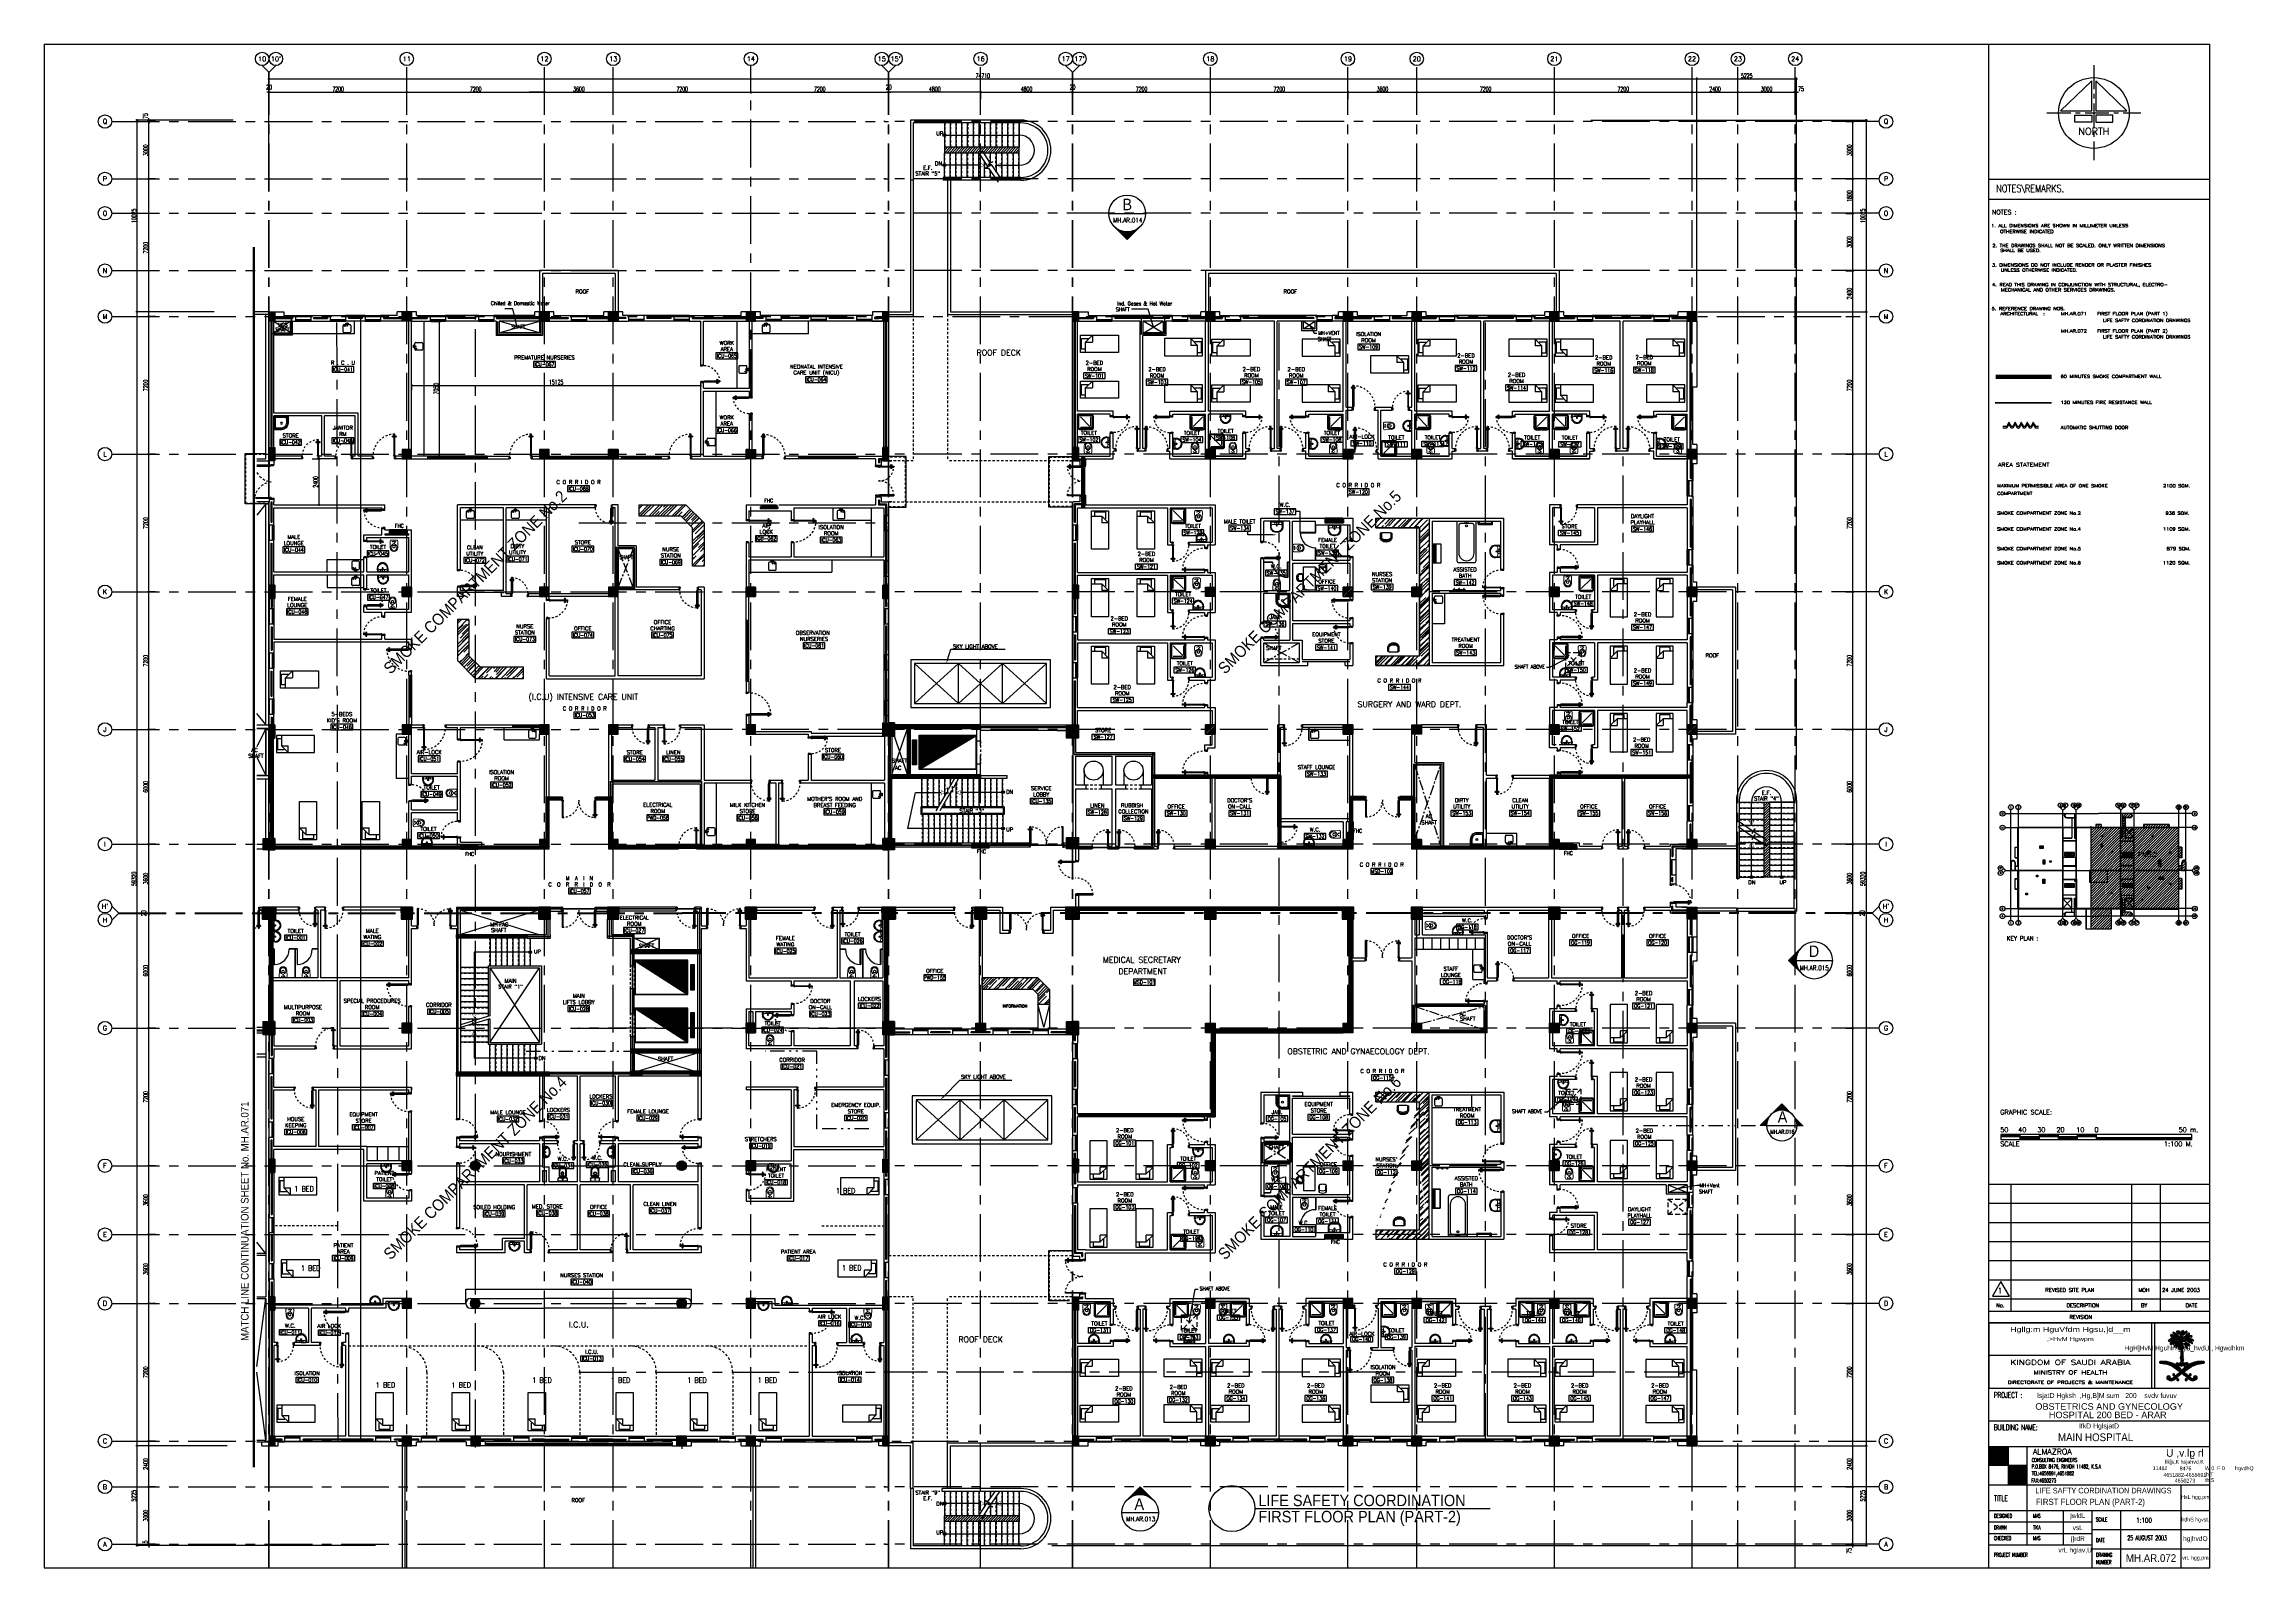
# Paper-space layout 'Layout1' of a CAD drawing. Extents: x 0 to 116, y 0 to 80.
# The model-space entities are those that its viewports show. They can reach past a viewport. Long polylines and large blocks are cut down to what shows.
import ezdxf
from ezdxf.enums import TextEntityAlignment as Align

# ---------------------------------------------------------------- set-up
doc = ezdxf.new("R2010")
doc.units = 0
doc.header["$MEASUREMENT"] = 0
doc.header["$PDMODE"] = 34
for name, pattern in [('2DASHES', [1.7, 0.75, -0.25, 0.1, -0.25, 0.1, -0.25]), ('CENTER', [2, 1.25, -0.25, 0.25, -0.25]), ('CENTER2', [1.125, 0.75, -0.125, 0.125, -0.125]), ('CENTERX2', [4, 2.5, -0.5, 0.5, -0.5]), ('DASHED', [0.75, 0.5, -0.25]), ('HIDDEN', [0.375, 0.25, -0.125]), ('HIDDEN2', [0.1875, 0.125, -0.0625])]:
    doc.linetypes.add(name, pattern=pattern)
doc.layers.get('0').update_dxf_attribs({"linetype": 'CONTINUOUS'})
doc.layers.get('DEFPOINTS').update_dxf_attribs({"linetype": 'CONTINUOUS'})
for name, color, linetype in [('A-FUR-ACCES', 7, 'CONTINUOUS'), ('A-TILES', 11, 'CONTINUOUS'), ('A_COUNTER', 7, 'CONTINUOUS'), ('A_CUBICLE_CURTAINS', 2, 'HIDDEN'), ('ALM', 2, 'CONTINUOUS'), ('AP-DS', 4, 'CONTINUOUS'), ('AX-CR', 2, 'CONTINUOUS'), ('AX-DIM', 4, 'CONTINUOUS'), ('AX-TXT', 2, 'CONTINUOUS'), ('AXES', 11, 'CENTERX2'), ('BORDER', 2, 'CONTINUOUS'), ('COL', 5, 'CONTINUOUS'), ('COUNTER', 7, 'CONTINUOUS'), ('CURB', 11, 'CONTINUOUS'), ('DOOR', 7, 'CONTINUOUS'), ('Ele', 7, 'CONTINUOUS'), ('ELEV', 2, 'CONTINUOUS'), ('FHC', 2, 'CONTINUOUS'), ('FireCompart', 7, 'DASHED'), ('firezone', 4, 'CONTINUOUS'), ('FIX', 3, 'CONTINUOUS'), ('FMCHAIR', 5, 'CONTINUOUS'), ('FMDESK', 4, 'CONTINUOUS'), ('FUR', 4, 'CONTINUOUS'), ('HAT', 8, 'CONTINUOUS'), ('Hatch', 11, 'CONTINUOUS'), ('HIDDEN', 9, 'HIDDEN2'), ('IND-ES', 6, 'CONTINUOUS'), ('IND-ES-L', 6, '2DASHES'), ('IND-ES-TXT', 4, 'CONTINUOUS'), ('INSUL', 4, 'CONTINUOUS'), ('KeyPlan', 7, 'CONTINUOUS'), ('LIFTS', 3, 'CONTINUOUS'), ('Locker', 11, 'CONTINUOUS'), ('ME-FIX', 3, 'CONTINUOUS'), ('NON-MEDICAL', 5, 'CONTINUOUS'), ('NORTH', 4, 'CONTINUOUS'), ('PART', 9, 'CONTINUOUS'), ('PROJ-L', 4, 'CONTINUOUS'), ('RM-BOX', 4, 'CONTINUOUS'), ('RM-IND', 5, 'CONTINUOUS'), ('RM-NAME', 2, 'CONTINUOUS'), ('RM-NO', 2, 'CONTINUOUS'), ('ROOF', 7, 'CONTINUOUS'), ('RS20', 9, 'CONTINUOUS'), ('SEC-MRK', 7, 'CONTINUOUS'), ('SHAFT', 3, 'CONTINUOUS'), ('SHAFTS', 4, 'CONTINUOUS'), ('SkyLight', 7, 'CONTINUOUS'), ('STR', 5, 'CONTINUOUS'), ('SUNI-FUR', 11, 'CONTINUOUS'), ('TEXT', 6, 'CONTINUOUS'), ('TEXT-REV', 2, 'CONTINUOUS'), ('TITLE', 1, 'CONTINUOUS'), ('TXT', 2, 'CONTINUOUS'), ('TXT1', 2, 'CONTINUOUS'), ('WALL', 2, 'CONTINUOUS'), ('WIN', 3, 'CONTINUOUS')]:
    doc.layers.add(name, color=color, linetype=linetype)
doc.styles.add('ABORD1', font='XARB.shx', dxfattribs={"height": 500})
doc.styles.add('BR', font='BR.SHX')
doc.styles.add('Easy', font='xarb.shx', dxfattribs={"width": 0.8, "height": 350})
doc.styles.add('EBORD1', font='ROMANS.shx', dxfattribs={"width": 0.75, "height": 200})
doc.styles.add('EBORD3', font='romant', dxfattribs={"height": 0.2})
doc.styles.add('KUFI', font='KUFI-SLD.shx')
doc.styles.add('ROMANC', font='romanc', dxfattribs={"height": 0.1})
doc.styles.add('ROMANS', font='ROMANS.shx', dxfattribs={"width": 0.6})
doc.styles.add('RS20', font='ROMANS.shx', dxfattribs={"height": 0.2})
doc.styles.add('S', font='ROMANS.SHX')
doc.styles.add('S5', font='simplex.shx', dxfattribs={"width": 0.77})
doc.styles.get("Standard").update_dxf_attribs({"font": 'TXT.shx'})
doc.styles.add('TTXT', font='swisse.ttf', dxfattribs={"width": 0.6})
doc.linetypes.add('SMOKE', pattern='A,0.5,-0.2,["SMOKE",Standard,S=0.1,R=0,X=-0.1,Y=-0.05],-0.5', length=1.2)
doc.dimstyles.new('STANDARD in', dxfattribs={"dimtxt": 0.24, "dimasz": 0.1, "dimexe": 0.07, "dimexo": 0.05, "dimgap": 0.05, "dimtad": 1, "dimdec": 0, "dimlfac": 1000, "dimzin": 0, "dimdsep": 46, "dimtxsty": 'ROMANS', "dimblk": 'ARCHTICK', "dimcen": 0.05, "dimdle": 0.05, "dimclrd": 4, "dimclre": 4, "dimclrt": 2, "dimadec": 0, "dimazin": 0, "dimtfac": 1, "dimtdec": 0, "dimtmove": 2, "dimatfit": 3, "dimfxl": 0, "dimtolj": 1, "dimtzin": 0, "dimarcsym": 0})
pattern_1 = [(45, (275761.87932, 57180.2632), (0.25455844, 0.6788225), [4.5, -0.6, 1.5, -0.3]), (45, (275762.0554, 57180.6514), (-0.49426764, 0.07000357), [0.9, -0.099, 1.8, -0.225]), (45, (275761.80507, 57180.54957), (0.96095812, 1.24521504), [2.4, -0.42, 1.2, -0.3])]
pattern_2 = [(135, (276353.31168, 57274.97192), (0.0265165043, 0.0265165043), [])]
pattern_3 = [(45, (275761.879317, 57274.97192), (-0.0265165043, 0.0265165043), [])]
pattern_4 = [(45, (0, 0), (-0.0265165042945, 0.0265165042945), [])]
pattern_5 = [(45, (0, 0), (-0.066291260736, 0.066291260736), [])]

# ---------------------------------------------------------------- blocks, each defined once
blk = doc.blocks.new('*X576')
at = {"color": 0}
for p, q in [((19.512, 40.867), (19.525, 40.88)), ((19.514, 40.851), (19.545, 40.882)), ((19.525, 40.844), (19.565, 40.884)), ((19.54, 40.842), (19.583, 40.885)), ((19.555, 40.839), (19.601, 40.885)), ((19.571, 40.837), (19.619, 40.885)), ((19.586, 40.835), (19.635, 40.884)), ((19.602, 40.832), (19.652, 40.883)), ((19.617, 40.83), (19.668, 40.881)), ((19.632, 40.828), (19.683, 40.879)), ((19.648, 40.825), (19.699, 40.876)), ((19.663, 40.823), (19.713, 40.874)), ((19.678, 40.821), (19.728, 40.87)), ((19.68, 40.504), (19.725, 40.55)), ((19.684, 40.491), (19.739, 40.546)), ((19.684, 40.526), (19.704, 40.546)), ((19.693, 40.817), (19.742, 40.867)), ((19.706, 40.813), (19.756, 40.863)), ((19.718, 40.808), (19.769, 40.859)), ((19.731, 40.803), (19.783, 40.854)), ((19.744, 40.798), (19.796, 40.85)), ((19.757, 40.794), (19.808, 40.845)), ((19.77, 40.789), (19.821, 40.84)), ((19.778, 40.443), (19.894, 40.559)), ((19.783, 40.784), (19.833, 40.834)), ((19.796, 40.779), (19.845, 40.828)), ((19.796, 40.443), (20.131, 40.779)), ((19.807, 40.773), (19.857, 40.822)), ((19.817, 40.765), (19.868, 40.816)), ((19.817, 40.447), (20.182, 40.812)), ((19.82, 40.573), (19.844, 40.597)), ((19.826, 40.562), (19.855, 40.591)), ((19.828, 40.758), (19.879, 40.81)), ((19.838, 40.751), (19.891, 40.803)), ((19.838, 40.556), (19.861, 40.579)), ((19.847, 40.459), (20.219, 40.831)), ((19.848, 40.743), (19.901, 40.796)), ((19.85, 40.55), (19.863, 40.564)), ((19.857, 40.54), (19.871, 40.554)), ((19.858, 40.736), (19.912, 40.789)), ((19.869, 40.728), (19.922, 40.782)), ((19.879, 40.721), (19.933, 40.775)), ((19.889, 40.714), (19.943, 40.767)), ((19.9, 40.706), (19.952, 40.759)), ((19.91, 40.699), (19.962, 40.751)), ((19.92, 40.692), (19.971, 40.743)), ((19.931, 40.684), (19.981, 40.734)), ((19.941, 40.677), (19.99, 40.725)), ((19.95, 40.544), (20.251, 40.845)), ((19.951, 40.67), (19.998, 40.717)), ((19.962, 40.662), (20.007, 40.707)), ((19.972, 40.655), (20.015, 40.698)), ((19.982, 40.648), (20.024, 40.689)), ((20.03, 40.607), (20.279, 40.855)), ((20.04, 40.599), (20.076, 40.635)), ((20.049, 40.591), (20.085, 40.627)), ((20.059, 40.583), (20.094, 40.618)), ((20.069, 40.575), (20.104, 40.61)), ((20.079, 40.568), (20.113, 40.601)), ((20.09, 40.56), (20.123, 40.593)), ((20.099, 40.552), (20.132, 40.585)), ((20.109, 40.456), (20.237, 40.584)), ((20.109, 40.544), (20.142, 40.577)), ((20.118, 40.536), (20.152, 40.569)), ((20.12, 40.679), (20.304, 40.864)), ((20.128, 40.528), (20.161, 40.561)), ((20.137, 40.52), (20.171, 40.554)), ((20.146, 40.51), (20.23, 40.594)), ((20.183, 40.724), (20.328, 40.87)), ((20.198, 40.58), (20.215, 40.597)), ((20.244, 40.768), (20.351, 40.875)), ((20.272, 40.778), (20.372, 40.879)), ((20.297, 40.521), (20.325, 40.548)), ((20.3, 40.788), (20.393, 40.881)), ((20.311, 40.517), (20.344, 40.549)), ((20.327, 40.798), (20.412, 40.883)), ((20.328, 40.515), (20.357, 40.545)), ((20.355, 40.808), (20.431, 40.884)), ((20.382, 40.818), (20.45, 40.885)), ((20.404, 40.821), (20.467, 40.885)), ((20.425, 40.825), (20.484, 40.884)), ((20.447, 40.829), (20.501, 40.883)), ((20.468, 40.833), (20.517, 40.882)), ((20.489, 40.836), (20.533, 40.88)), ((20.511, 40.84), (20.543, 40.873)), ((20.532, 40.844), (20.547, 40.858)), ((19.691, 40.48), (19.75, 40.539)), ((19.7, 40.472), (19.724, 40.495)), ((19.711, 40.464), (19.734, 40.488)), ((19.722, 40.458), (19.748, 40.484)), ((19.734, 40.452), (19.765, 40.483)), ((19.746, 40.517), (19.757, 40.529)), ((19.747, 40.448), (19.786, 40.486)), ((19.757, 40.51), (19.762, 40.516)), ((19.762, 40.444), (19.828, 40.511)), ((19.896, 40.491), (19.912, 40.507)), ((19.905, 40.482), (19.918, 40.495)), ((19.911, 40.47), (19.928, 40.487)), ((19.913, 40.455), (19.941, 40.483)), ((19.922, 40.446), (19.95, 40.474)), ((19.94, 40.446), (19.95, 40.456)), ((20.108, 40.473), (20.119, 40.484)), ((20.117, 40.447), (20.155, 40.484)), ((20.133, 40.445), (20.147, 40.458)), ((20.159, 40.488), (20.202, 40.531)), ((20.175, 40.487), (20.212, 40.524)), ((20.185, 40.479), (20.222, 40.516)), ((20.194, 40.47), (20.233, 40.509)), ((20.205, 40.463), (20.243, 40.502)), ((20.216, 40.457), (20.254, 40.495)), ((20.228, 40.451), (20.265, 40.489)), ((20.241, 40.447), (20.279, 40.485)), ((20.256, 40.444), (20.295, 40.483)), ((20.272, 40.443), (20.315, 40.485)), ((20.291, 40.444), (20.374, 40.527)), ((20.313, 40.448), (20.378, 40.513)), ((20.335, 40.505), (20.367, 40.537)), ((20.346, 40.463), (20.375, 40.492))]:
    blk.add_line(p, q, dxfattribs=at)
blk = doc.blocks.new('*X577')
at = {"color": 0}
for p, q in [((19.9, 41.556), (19.922, 41.577)), ((19.907, 41.545), (19.94, 41.577)), ((19.916, 41.536), (19.959, 41.579)), ((19.925, 41.527), (19.972, 41.574)), ((19.935, 41.519), (19.981, 41.565)), ((19.947, 41.513), (19.99, 41.557)), ((19.98, 41.511), (20.056, 41.588)), ((19.988, 41.502), (20.068, 41.582)), ((19.991, 41.487), (20.063, 41.559)), ((20.025, 41.574), (20.04, 41.589)), ((20.042, 41.503), (20.097, 41.557)), ((20.044, 41.487), (20.133, 41.576)), ((20.097, 41.523), (20.144, 41.569)), ((20.132, 41.54), (20.15, 41.557)), ((19.717, 41.354), (19.752, 41.389)), ((19.727, 41.347), (19.786, 41.406)), ((19.758, 41.29), (19.869, 41.4)), ((19.759, 41.308), (19.81, 41.359)), ((19.763, 41.365), (19.805, 41.407)), ((19.764, 41.278), (19.883, 41.397)), ((19.767, 41.475), (19.79, 41.498)), ((19.771, 41.461), (19.802, 41.493)), ((19.776, 41.272), (19.818, 41.314)), ((19.781, 41.454), (19.814, 41.487)), ((19.787, 41.371), (19.824, 41.408)), ((19.794, 41.449), (19.827, 41.482)), ((19.808, 41.445), (19.839, 41.476)), ((19.808, 41.374), (19.842, 41.409)), ((19.817, 41.366), (19.857, 41.406)), ((19.822, 41.442), (19.851, 41.471)), ((19.824, 41.532), (19.84, 41.548)), ((19.825, 41.286), (19.874, 41.335)), ((19.829, 41.52), (19.852, 41.543)), ((19.83, 41.273), (19.9, 41.343)), ((19.835, 41.437), (19.863, 41.465)), ((19.839, 41.512), (19.865, 41.538)), ((19.848, 41.432), (19.875, 41.459)), ((19.85, 41.505), (19.878, 41.533)), ((19.85, 41.223), (19.871, 41.243)), ((19.857, 41.247), (20.048, 41.438)), ((19.86, 41.427), (19.887, 41.454)), ((19.861, 41.498), (19.889, 41.526)), ((19.867, 41.292), (19.915, 41.34)), ((19.871, 41.491), (19.898, 41.518)), ((19.871, 41.367), (19.9, 41.396)), ((19.879, 41.428), (19.899, 41.448)), ((19.882, 41.484), (19.907, 41.509)), ((19.883, 41.291), (19.928, 41.336)), ((19.893, 41.477), (19.915, 41.5)), ((19.893, 41.424), (19.909, 41.441)), ((19.894, 41.266), (20.064, 41.436)), ((19.897, 41.216), (19.933, 41.252)), ((19.9, 41.378), (19.94, 41.418)), ((19.901, 41.397), (19.929, 41.425)), ((19.903, 41.417), (19.919, 41.433)), ((19.903, 41.24), (19.949, 41.285)), ((19.903, 41.204), (19.923, 41.225)), ((19.904, 41.471), (19.924, 41.49)), ((19.906, 41.19), (19.917, 41.201)), ((19.915, 41.464), (19.932, 41.481)), ((19.916, 41.271), (20.154, 41.509)), ((19.916, 41.376), (19.952, 41.412)), ((19.926, 41.457), (19.941, 41.472)), ((19.927, 41.37), (20.02, 41.463)), ((19.933, 41.359), (20.032, 41.458)), ((19.937, 41.451), (19.951, 41.465)), ((19.937, 41.345), (20.044, 41.452)), ((19.947, 41.443), (19.962, 41.458)), ((19.949, 41.215), (20.038, 41.304)), ((19.95, 41.198), (20.044, 41.292)), ((19.953, 41.184), (20.046, 41.277)), ((19.956, 41.435), (19.978, 41.456)), ((19.956, 41.293), (20.071, 41.408)), ((19.957, 41.24), (19.975, 41.259)), ((19.96, 41.173), (20.049, 41.262)), ((19.964, 41.425), (20.017, 41.478)), ((19.966, 41.515), (20, 41.549)), ((19.969, 41.289), (20.069, 41.388)), ((19.97, 41.166), (20.053, 41.249)), ((19.975, 41.277), (20.086, 41.388)), ((19.975, 41.259), (20.037, 41.321)), ((19.981, 41.159), (20.057, 41.235)), ((19.992, 41.47), (20.073, 41.551)), ((20, 41.16), (20.061, 41.221)), ((20, 41.001), (20.057, 41.058)), ((20.003, 41.092), (20.042, 41.131)), ((20.003, 41.075), (20.045, 41.117)), ((20.003, 41.057), (20.047, 41.101)), ((20.003, 41.04), (20.053, 41.089)), ((20.003, 41.022), (20.056, 41.075)), ((20.006, 41.148), (20.065, 41.208)), ((20.008, 41.133), (20.042, 41.167)), ((20.012, 41.119), (20.04, 41.147)), ((20.054, 41.178), (20.069, 41.194)), ((20.063, 41.346), (20.11, 41.394)), ((20.068, 41.493), (20.093, 41.518)), ((20.075, 41.412), (20.192, 41.529)), ((20.08, 41.346), (20.133, 41.399)), ((20.095, 41.344), (20.097, 41.345)), ((20.108, 41.428), (20.202, 41.521)), ((20.115, 41.364), (20.154, 41.402)), ((20.13, 41.431), (20.171, 41.473)), ((20.131, 41.362), (20.171, 41.402)), ((20.144, 41.357), (20.189, 41.402)), ((20.151, 41.435), (20.19, 41.474)), ((20.153, 41.349), (20.207, 41.403)), ((20.163, 41.341), (20.225, 41.403)), ((20.171, 41.437), (20.208, 41.474)), ((20.171, 41.332), (20.203, 41.363)), ((20.18, 41.322), (20.213, 41.356)), ((20.191, 41.44), (20.224, 41.473)), ((20.192, 41.316), (20.225, 41.349)), ((20.201, 41.502), (20.202, 41.504)), ((20.21, 41.317), (20.236, 41.343)), ((20.212, 41.443), (20.242, 41.473)), ((20.212, 41.372), (20.241, 41.401)), ((20.225, 41.315), (20.247, 41.336)), ((20.227, 41.369), (20.252, 41.394)), ((20.234, 41.448), (20.258, 41.472)), ((20.239, 41.311), (20.256, 41.328)), ((20.242, 41.366), (20.264, 41.389)), ((20.247, 41.442), (20.263, 41.459)), ((20.247, 41.301), (20.264, 41.318)), ((20.255, 41.292), (20.27, 41.307)), ((20.256, 41.363), (20.278, 41.385)), ((20.271, 41.361), (20.288, 41.378)), ((20.288, 41.36), (20.292, 41.364)), ((19.9, 40.83), (19.92, 40.851)), ((19.905, 40.818), (19.931, 40.844)), ((19.912, 40.807), (19.946, 40.841)), ((19.92, 40.798), (19.962, 40.839)), ((19.931, 40.79), (19.983, 40.843)), ((19.95, 40.792), (20.066, 40.907)), ((19.964, 40.788), (20.06, 40.885)), ((19.985, 40.792), (20.061, 40.867)), ((19.99, 40.85), (20.072, 40.932)), ((19.994, 40.977), (20.059, 41.042)), ((19.994, 40.96), (20.06, 41.026)), ((19.997, 40.945), (20.062, 41.01)), ((19.998, 40.787), (20.066, 40.855)), ((20.001, 40.931), (20.061, 40.991)), ((20.001, 40.878), (20.062, 40.939)), ((20.004, 40.916), (20.058, 40.971)), ((20.005, 40.9), (20.056, 40.951)), ((20.01, 40.781), (20.076, 40.847)), ((20.02, 40.774), (20.036, 40.789)), ((20.048, 40.802), (20.09, 40.844)), ((20.058, 40.794), (20.111, 40.847)), ((20.069, 40.788), (20.131, 40.85)), ((20.084, 40.784), (20.093, 40.794)), ((20.116, 40.817), (20.157, 40.857)), ((20.128, 40.811), (20.166, 40.849)), ((20.142, 40.807), (20.161, 40.827))]:
    blk.add_line(p, q, dxfattribs=at)
blk = doc.blocks.new('*X578')
at = {"color": 0}
for p, q in [((20.076, 41.289), (20.089, 41.302)), ((20.082, 41.277), (20.096, 41.292)), ((20.09, 41.268), (20.104, 41.282)), ((20.099, 41.259), (20.111, 41.271)), ((20.106, 41.249), (20.119, 41.261)), ((20.107, 41.232), (20.126, 41.251)), ((20.111, 41.218), (20.133, 41.24)), ((20.117, 41.207), (20.139, 41.229)), ((20.127, 41.198), (20.146, 41.217)), ((20.139, 41.193), (20.152, 41.206))]:
    blk.add_line(p, q, dxfattribs=at)
blk = doc.blocks.new('*X579')
at = {"color": 0}
for p, q in [((20.11, 41.323), (20.118, 41.331)), ((20.114, 41.309), (20.128, 41.323)), ((20.12, 41.298), (20.138, 41.316)), ((20.131, 41.291), (20.148, 41.308)), ((20.142, 41.284), (20.158, 41.301)), ((20.152, 41.277), (20.168, 41.293)), ((20.158, 41.266), (20.178, 41.285)), ((20.164, 41.254), (20.188, 41.277)), ((20.174, 41.246), (20.196, 41.268)), ((20.187, 41.241), (20.204, 41.259)), ((20.199, 41.236), (20.205, 41.241))]:
    blk.add_line(p, q, dxfattribs=at)
blk = doc.blocks.new('slidingdoor')
at = {"layer": 'AP-DS'}
for p, q in [((0.165, 0.071), (0, 0.071)), ((0.165, 0), (0, 0)), ((0.254, -0.107), (0.165, 0.071)), ((0.254, -0.178), (0.165, 0)), ((0.361, 0.071), (0.254, -0.107)), ((0.361, 0), (0.254, -0.178)), ((0.422, 0.071), (0.361, 0.071)), ((0.422, 0), (0.361, 0)), ((0.422, 0), (0.379, 0)), ((0.511, -0.178), (0.422, 0)), ((0.618, 0), (0.511, -0.178)), ((0.678, 0), (0.618, 0)), ((0.678, 0), (0.635, 0)), ((0.767, -0.107), (0.678, 0.071)), ((0.767, -0.178), (0.678, 0)), ((0.874, 0.071), (0.767, -0.107)), ((0.874, 0), (0.767, -0.178)), ((0.934, 0.071), (0.874, 0.071)), ((0.934, 0), (0.874, 0)), ((0.934, 0.071), (0.892, 0.071)), ((0.934, 0), (0.892, 0)), ((1.023, -0.107), (0.934, 0.071)), ((1.023, -0.178), (0.934, 0)), ((1.13, 0.071), (1.023, -0.107)), ((1.13, 0.071), (1.023, -0.107)), ((1.13, 0), (1.023, -0.178)), ((1.13, 0), (1.023, -0.178)), ((1.185, 0.071), (1.13, 0.071)), ((1.191, 0.071), (1.13, 0.071)), ((1.185, 0), (1.13, 0)), ((1.191, 0), (1.13, 0)), ((1.191, 0.071), (1.148, 0.071)), ((1.191, 0), (1.148, 0)), ((1.28, -0.107), (1.191, 0.071)), ((1.28, -0.178), (1.191, 0)), ((1.387, 0.071), (1.28, -0.107)), ((1.387, 0), (1.28, -0.178)), ((1.5, 0.071), (1.387, 0.071)), ((1.5, 0), (1.387, 0))]:
    blk.add_line(p, q, dxfattribs=at)
blk.add_lwpolyline([(0.635, 0.071), (0.678, 0.071), (0.618, 0.071), (0.511, -0.107), (0.422, 0.071), (0.379, 0.071)], dxfattribs=at)
blk = doc.blocks.new('RM1')
at = {"layer": 'RM-BOX'}
blk.add_lwpolyline([(570, -200), (-570, -200), (-570, -500), (570, -500)], close=True, dxfattribs=at)
at = {"layer": 'RM-NAME', "style": 'ROMANS'}
for tag, p in [('ROOMNAME1', (0, 324)), ('ROOMNAME2', (0, 0))]:
    blk.add_attdef(tag, text='', height=200, dxfattribs=at).set_placement(p, align=Align.MIDDLE)
at = {"layer": 'RM-NO', "style": 'ROMANS', "width": 0.8}
blk.add_attdef('ROOMNO', text='', height=200, dxfattribs=at).set_placement((0, -350), align=Align.MIDDLE)
blk = doc.blocks.new('*X590')
at = {"color": 0}
for p, q in [((80579, 149522), (81047, 149990)), ((80579, 149575), (80994, 149990)), ((80579, 149628), (80941, 149990)), ((80579, 149681), (80888, 149990)), ((80579, 149734), (80835, 149990)), ((80579, 149787), (80782, 149990)), ((80579, 149840), (80729, 149990)), ((80579, 149893), (80676, 149990)), ((80579, 149946), (80623, 149990)), ((80600, 149490), (81079, 149969)), ((80653, 149490), (81079, 149916)), ((80706, 149490), (81079, 149863)), ((80759, 149490), (81079, 149810)), ((80812, 149490), (81079, 149757)), ((80865, 149490), (81079, 149704)), ((80918, 149490), (81079, 149651)), ((80971, 149490), (81079, 149598)), ((81024, 149490), (81079, 149545)), ((81077, 149490), (81079, 149492))]:
    blk.add_line(p, q, dxfattribs=at)
blk = doc.blocks.new('*X589')
at = {"color": 0}
for p, q in [((84179, 149516), (84653, 149990)), ((84179, 149569), (84600, 149990)), ((84179, 149622), (84547, 149990)), ((84179, 149675), (84494, 149990)), ((84179, 149728), (84441, 149990)), ((84179, 149781), (84388, 149990)), ((84179, 149834), (84335, 149990)), ((84179, 149887), (84282, 149990)), ((84179, 149940), (84229, 149990)), ((84206, 149490), (84679, 149963)), ((84259, 149490), (84679, 149910)), ((84312, 149490), (84679, 149857)), ((84365, 149490), (84679, 149804)), ((84418, 149490), (84679, 149751)), ((84471, 149490), (84679, 149698)), ((84524, 149490), (84679, 149645)), ((84577, 149490), (84679, 149592)), ((84630, 149490), (84679, 149539))]:
    blk.add_line(p, q, dxfattribs=at)
blk = doc.blocks.new('*X588')
at = {"color": 0}
for p, q in [((80579, 155515), (81054, 155990)), ((80579, 155568), (81001, 155990)), ((80579, 155621), (80948, 155990)), ((80579, 155674), (80895, 155990)), ((80579, 155727), (80842, 155990)), ((80579, 155780), (80789, 155990)), ((80579, 155833), (80736, 155990)), ((80579, 155886), (80683, 155990)), ((80579, 155939), (80630, 155990)), ((80607, 155490), (81079, 155962)), ((80660, 155490), (81079, 155909)), ((80713, 155490), (81079, 155856)), ((80766, 155490), (81079, 155803)), ((80819, 155490), (81079, 155750)), ((80872, 155490), (81079, 155697)), ((80925, 155490), (81079, 155644)), ((80978, 155490), (81079, 155591)), ((81031, 155490), (81079, 155538))]:
    blk.add_line(p, q, dxfattribs=at)
blk = doc.blocks.new('*X587')
at = {"color": 0}
for p, q in [((84179, 155509), (84660, 155990)), ((84179, 155562), (84607, 155990)), ((84179, 155615), (84554, 155990)), ((84179, 155668), (84501, 155990)), ((84179, 155721), (84448, 155990)), ((84179, 155774), (84395, 155990)), ((84179, 155827), (84342, 155990)), ((84179, 155880), (84289, 155990)), ((84179, 155933), (84236, 155990)), ((84179, 155986), (84183, 155990)), ((84213, 155490), (84679, 155956)), ((84266, 155490), (84679, 155903)), ((84319, 155490), (84679, 155850)), ((84372, 155490), (84679, 155796)), ((84426, 155490), (84679, 155743)), ((84479, 155490), (84679, 155690)), ((84532, 155490), (84679, 155637)), ((84585, 155490), (84679, 155584)), ((84638, 155490), (84679, 155531))]:
    blk.add_line(p, q, dxfattribs=at)
blk = doc.blocks.new('*X585')
at = {"color": 0}
for p, q in [((84179, 169934), (84635, 170390)), ((84179, 169987), (84582, 170390)), ((84179, 170040), (84529, 170390)), ((84179, 170093), (84476, 170390)), ((84179, 170146), (84423, 170390)), ((84179, 170199), (84370, 170390)), ((84179, 170252), (84317, 170390)), ((84179, 170305), (84264, 170390)), ((84179, 170358), (84211, 170390)), ((84188, 169890), (84679, 170381)), ((84241, 169890), (84679, 170328)), ((84294, 169890), (84679, 170274)), ((84347, 169890), (84679, 170221)), ((84401, 169890), (84679, 170168)), ((84454, 169890), (84679, 170115)), ((84507, 169890), (84679, 170062)), ((84560, 169890), (84679, 170009)), ((84613, 169890), (84679, 169956)), ((84666, 169890), (84679, 169903))]:
    blk.add_line(p, q, dxfattribs=at)
blk = doc.blocks.new('*X584')
at = {"color": 0}
for p, q in [((80579, 169940), (81029, 170390)), ((80579, 169993), (80976, 170390)), ((80579, 170046), (80923, 170390)), ((80579, 170099), (80870, 170390)), ((80579, 170152), (80817, 170390)), ((80579, 170205), (80764, 170390)), ((80579, 170258), (80711, 170390)), ((80579, 170311), (80658, 170390)), ((80579, 170364), (80605, 170390)), ((80582, 169890), (81079, 170387)), ((80635, 169890), (81079, 170334)), ((80688, 169890), (81079, 170281)), ((80741, 169890), (81079, 170228)), ((80794, 169890), (81079, 170175)), ((80847, 169890), (81079, 170122)), ((80900, 169890), (81079, 170069)), ((80953, 169890), (81079, 170016)), ((81006, 169890), (81079, 169963)), ((81059, 169890), (81079, 169910))]:
    blk.add_line(p, q, dxfattribs=at)
blk = doc.blocks.new('*X583')
at = {"color": 0}
for p, q in [((80579, 177099), (81070, 177590)), ((80579, 177152), (81017, 177590)), ((80579, 177205), (80964, 177590)), ((80579, 177258), (80911, 177590)), ((80579, 177311), (80858, 177590)), ((80579, 177364), (80804, 177590)), ((80579, 177417), (80751, 177590)), ((80579, 177471), (80698, 177590)), ((80579, 177524), (80645, 177590)), ((80579, 177577), (80592, 177590)), ((80623, 177090), (81079, 177546)), ((80676, 177090), (81079, 177493)), ((80729, 177090), (81079, 177440)), ((80782, 177090), (81079, 177387)), ((80835, 177090), (81079, 177334)), ((80888, 177090), (81079, 177281)), ((80941, 177090), (81079, 177228)), ((80994, 177090), (81079, 177175)), ((81047, 177090), (81079, 177122))]:
    blk.add_line(p, q, dxfattribs=at)
blk = doc.blocks.new('*X582')
at = {"color": 0}
for p, q in [((84179, 177093), (84676, 177590)), ((84179, 177146), (84623, 177590)), ((84179, 177199), (84570, 177590)), ((84179, 177252), (84517, 177590)), ((84179, 177305), (84464, 177590)), ((84179, 177358), (84411, 177590)), ((84179, 177411), (84358, 177590)), ((84179, 177464), (84305, 177590)), ((84179, 177517), (84252, 177590)), ((84179, 177570), (84199, 177590)), ((84229, 177090), (84679, 177540)), ((84282, 177090), (84679, 177487)), ((84335, 177090), (84679, 177434)), ((84388, 177090), (84679, 177381)), ((84441, 177090), (84679, 177328)), ((84494, 177090), (84679, 177275)), ((84547, 177090), (84679, 177222)), ((84600, 177090), (84679, 177169)), ((84653, 177090), (84679, 177116))]:
    blk.add_line(p, q, dxfattribs=at)
blk = doc.blocks.new('AXU')
at = {"layer": 'AX-CR'}
blk.add_circle((0, 350), 350, dxfattribs=at)
at = {"layer": 'AX-TXT', "style": 'ROMANS'}
blk.add_attdef('AX', text='', height=250, dxfattribs=at).set_placement((0, 350), align=Align.MIDDLE)
blk = doc.blocks.new('_ARCHTICK')
at = {"color": 0, "linetype": 'ByBlock', "const_width": 0.15}
blk.add_lwpolyline([(-0.5, -0.5), (0.5, 0.5)], dxfattribs=at)
blk = doc.blocks.new('*D648')
at = {"layer": 'AX-DIM', "color": 4, "lineweight": -2, "ltscale": 0.3}
for p, q in [((276034.73, 57369.31), (276038.43, 57369.31)), ((276034.78, 57368.96), (276034.78, 57369.38)), ((276038.38, 57368.96), (276038.38, 57369.38))]:
    blk.add_line(p, q, dxfattribs=at)
at = {"layer": 'DEFPOINTS', "color": 0, "ltscale": 0.3}
for p in [(276038.38, 57369.31), (276034.78, 57368.91), (276038.38, 57368.91)]:
    blk.add_point(p, dxfattribs=at)
at = {"layer": 'AX-DIM', "color": 4, "lineweight": -2, "ltscale": 0.3, "xscale": 0.1, "yscale": 0.1, "zscale": 0.1, "rotation": 180}
blk.add_blockref('_ARCHTICK', (276034.78, 57369.31), dxfattribs=at)
at = {"layer": 'AX-DIM', "color": 4, "lineweight": -2, "ltscale": 0.3, "xscale": 0.1, "yscale": 0.1, "zscale": 0.1}
blk.add_blockref('_ARCHTICK', (276038.38, 57369.31), dxfattribs=at)
at = {"layer": 'AX-DIM', "color": 2, "ltscale": 0.3, "insert": (276036.58, 57369.48), "char_height": 0.24, "attachment_point": 5, "style": 'ROMANS'}
blk.add_mtext('\\A1;3600', dxfattribs=at)
blk = doc.blocks.new('COL50')
at = {"layer": 'COL'}
blk.add_lwpolyline([(-250, 250), (-250, -250), (250, -250), (250, 250)], close=True, dxfattribs=at)
blk = doc.blocks.new('*D649')
at = {"layer": 'AX-DIM', "color": 4, "lineweight": -2, "ltscale": 0.3}
for p, q in [((276038.33, 57369.31), (276045.63, 57369.31)), ((276038.38, 57369.36), (276038.38, 57369.38)), ((276045.58, 57369.36), (276045.58, 57369.38))]:
    blk.add_line(p, q, dxfattribs=at)
at = {"layer": 'DEFPOINTS', "color": 0, "ltscale": 0.3}
for p in [(276038.38, 57369.31), (276045.58, 57369.31), (276045.58, 57369.31)]:
    blk.add_point(p, dxfattribs=at)
at = {"layer": 'AX-DIM', "color": 4, "lineweight": -2, "ltscale": 0.3, "xscale": 0.1, "yscale": 0.1, "zscale": 0.1, "rotation": 180}
blk.add_blockref('_ARCHTICK', (276038.38, 57369.31), dxfattribs=at)
at = {"layer": 'AX-DIM', "color": 4, "lineweight": -2, "ltscale": 0.3, "xscale": 0.1, "yscale": 0.1, "zscale": 0.1}
blk.add_blockref('_ARCHTICK', (276045.58, 57369.31), dxfattribs=at)
at = {"layer": 'AX-DIM', "color": 2, "ltscale": 0.3, "insert": (276041.98, 57369.48), "char_height": 0.24, "attachment_point": 5, "style": 'ROMANS'}
blk.add_mtext('\\A1;7200', dxfattribs=at)
blk = doc.blocks.new('*D650')
at = {"layer": 'AX-DIM', "color": 4, "lineweight": -2, "ltscale": 0.3}
for p, q in [((276045.53, 57369.31), (276052.83, 57369.31)), ((276045.58, 57369.34), (276045.58, 57369.24)), ((276052.78, 57369.34), (276052.78, 57369.24))]:
    blk.add_line(p, q, dxfattribs=at)
at = {"layer": 'DEFPOINTS', "color": 0, "ltscale": 0.3}
for p in [(276045.58, 57369.39), (276052.78, 57369.39), (276052.78, 57369.31)]:
    blk.add_point(p, dxfattribs=at)
at = {"layer": 'AX-DIM', "color": 4, "lineweight": -2, "ltscale": 0.3, "xscale": 0.1, "yscale": 0.1, "zscale": 0.1, "rotation": 180}
blk.add_blockref('_ARCHTICK', (276045.58, 57369.31), dxfattribs=at)
at = {"layer": 'AX-DIM', "color": 4, "lineweight": -2, "ltscale": 0.3, "xscale": 0.1, "yscale": 0.1, "zscale": 0.1}
blk.add_blockref('_ARCHTICK', (276052.78, 57369.31), dxfattribs=at)
at = {"layer": 'AX-DIM', "color": 2, "ltscale": 0.3, "insert": (276049.18, 57369.48), "char_height": 0.24, "attachment_point": 5, "style": 'ROMANS'}
blk.add_mtext('\\A1;7200', dxfattribs=at)
blk = doc.blocks.new('*X591')
at = {"color": 0}
for p, q in [((73379, 118298), (73831, 118750)), ((73379, 118351), (73778, 118750)), ((73379, 118404), (73725, 118750)), ((73379, 118457), (73672, 118750)), ((73379, 118510), (73619, 118750)), ((73379, 118563), (73566, 118750)), ((73379, 118616), (73513, 118750)), ((73379, 118669), (73460, 118750)), ((73379, 118722), (73407, 118750)), ((73384, 118250), (73879, 118745)), ((73437, 118250), (73879, 118692)), ((73490, 118250), (73879, 118639)), ((73543, 118250), (73879, 118586)), ((73596, 118250), (73879, 118533)), ((73649, 118250), (73879, 118480)), ((73702, 118250), (73879, 118427)), ((73755, 118250), (73879, 118374)), ((73808, 118250), (73879, 118321)), ((73861, 118250), (73879, 118268))]:
    blk.add_line(p, q, dxfattribs=at)
blk = doc.blocks.new('*X592')
at = {"color": 0}
for p, q in [((84179, 118279), (84650, 118750)), ((84179, 118332), (84596, 118750)), ((84179, 118386), (84543, 118750)), ((84179, 118439), (84490, 118750)), ((84179, 118492), (84437, 118750)), ((84179, 118545), (84384, 118750)), ((84179, 118598), (84331, 118750)), ((84179, 118651), (84278, 118750)), ((84179, 118704), (84225, 118750)), ((84203, 118250), (84679, 118726)), ((84256, 118250), (84679, 118673)), ((84309, 118250), (84679, 118620)), ((84362, 118250), (84679, 118567)), ((84415, 118250), (84679, 118514)), ((84468, 118250), (84679, 118461)), ((84521, 118250), (84679, 118408)), ((84574, 118250), (84679, 118355)), ((84627, 118250), (84679, 118302))]:
    blk.add_line(p, q, dxfattribs=at)
blk = doc.blocks.new('*X593')
at = {"color": 0}
for p, q in [((84179, 132651), (84678, 133150)), ((84179, 132704), (84625, 133150)), ((84179, 132757), (84571, 133150)), ((84179, 132810), (84518, 133150)), ((84179, 132864), (84465, 133150)), ((84179, 132917), (84412, 133150)), ((84179, 132970), (84359, 133150)), ((84179, 133023), (84306, 133150)), ((84179, 133076), (84253, 133150)), ((84179, 133129), (84200, 133150)), ((84231, 132650), (84679, 133098)), ((84284, 132650), (84679, 133045)), ((84337, 132650), (84679, 132992)), ((84390, 132650), (84679, 132939)), ((84443, 132650), (84679, 132886)), ((84496, 132650), (84679, 132833)), ((84549, 132650), (84679, 132780)), ((84602, 132650), (84679, 132727)), ((84655, 132650), (84679, 132674))]:
    blk.add_line(p, q, dxfattribs=at)
blk = doc.blocks.new('*X586')
at = {"color": 0}
for p, q in [((84179, 162721), (84648, 163190)), ((84179, 162774), (84595, 163190)), ((84179, 162827), (84542, 163190)), ((84179, 162880), (84489, 163190)), ((84179, 162933), (84436, 163190)), ((84179, 162986), (84383, 163190)), ((84179, 163039), (84330, 163190)), ((84179, 163092), (84277, 163190)), ((84179, 163145), (84224, 163190)), ((84201, 162690), (84679, 163168)), ((84254, 162690), (84679, 163115)), ((84307, 162690), (84679, 163062)), ((84360, 162690), (84679, 163009)), ((84413, 162690), (84679, 162956)), ((84466, 162690), (84679, 162903)), ((84519, 162690), (84679, 162850)), ((84572, 162690), (84679, 162797)), ((84625, 162690), (84679, 162744))]:
    blk.add_line(p, q, dxfattribs=at)
blk = doc.blocks.new('*X595')
at = {"color": 0}
for p, q in [((503899, 131750), (506612, 131750)), ((503977, 131700), (506612, 131700)), ((504055, 131650), (506612, 131650)), ((504132, 131600), (506612, 131600)), ((504210, 131550), (506612, 131550)), ((504288, 131500), (506612, 131500)), ((504366, 131450), (506612, 131450)), ((504444, 131400), (506612, 131400)), ((504522, 131350), (506612, 131350)), ((504600, 131300), (506612, 131300)), ((504677, 131250), (506612, 131250)), ((504755, 131200), (506612, 131200)), ((504833, 131150), (506612, 131150)), ((504911, 131100), (506612, 131100)), ((504989, 131050), (506612, 131050)), ((505067, 131000), (506612, 131000)), ((505145, 130950), (506612, 130950)), ((505222, 130900), (506612, 130900)), ((505300, 130850), (506612, 130850)), ((505378, 130800), (506612, 130800)), ((505456, 130750), (506612, 130750)), ((505534, 130700), (506612, 130700)), ((505612, 130650), (506612, 130650)), ((505690, 130600), (506612, 130600)), ((505767, 130550), (506612, 130550)), ((505845, 130500), (506612, 130500)), ((505923, 130450), (506612, 130450)), ((506001, 130400), (506612, 130400)), ((506079, 130350), (506612, 130350)), ((506157, 130300), (506612, 130300)), ((506235, 130250), (506612, 130250)), ((506312, 130200), (506612, 130200)), ((506390, 130150), (506612, 130150)), ((506468, 130100), (506612, 130100)), ((506546, 130050), (506612, 130050))]:
    blk.add_line(p, q, dxfattribs=at)
blk = doc.blocks.new('*X594')
at = {"color": 0}
for p, q in [((140176, 227700), (140376, 227700)), ((140176, 227650), (140376, 227650)), ((140176, 227600), (140376, 227600)), ((140176, 227550), (140376, 227550)), ((140176, 227500), (140376, 227500)), ((140176, 227450), (140376, 227450)), ((140176, 227400), (140376, 227400)), ((140176, 227350), (140376, 227350)), ((140176, 227300), (140376, 227300)), ((140176, 227250), (140376, 227250)), ((140176, 227200), (140376, 227200)), ((140176, 227150), (140376, 227150)), ((140176, 227100), (140376, 227100)), ((140176, 227050), (140376, 227050)), ((140176, 227000), (140376, 227000)), ((140176, 226950), (140376, 226950)), ((140176, 226900), (140376, 226900)), ((140176, 226850), (140376, 226850)), ((140176, 226800), (140376, 226800)), ((140176, 226750), (140376, 226750)), ((140176, 226700), (140376, 226700)), ((140176, 226650), (140376, 226650)), ((140176, 226600), (140376, 226600)), ((140176, 226550), (140376, 226550)), ((140176, 226500), (140376, 226500)), ((140176, 226450), (140376, 226450))]:
    blk.add_line(p, q, dxfattribs=at)
blk = doc.blocks.new('*X597')
at = {"color": 0}
for p, q in [((197839, 138813), (198025, 139000)), ((197839, 138866), (197972, 139000)), ((197839, 138919), (197919, 139000)), ((197839, 138972), (197866, 139000)), ((197879, 138800), (198079, 139000)), ((197932, 138800), (198132, 139000)), ((197985, 138800), (198185, 139000)), ((198038, 138800), (198238, 139000)), ((198091, 138800), (198291, 139000)), ((198144, 138800), (198344, 139000)), ((198197, 138800), (198397, 139000)), ((198250, 138800), (198450, 139000)), ((198303, 138800), (198503, 139000)), ((198356, 138800), (198556, 139000)), ((198409, 138800), (198609, 139000)), ((198462, 138800), (198662, 139000)), ((198515, 138800), (198715, 139000)), ((198568, 138800), (198768, 139000)), ((198621, 138800), (198821, 139000)), ((198674, 138800), (198874, 139000)), ((198727, 138800), (198927, 139000)), ((198780, 138800), (198980, 139000)), ((198833, 138800), (199033, 139000)), ((198886, 138800), (199086, 139000)), ((198939, 138800), (199139, 139000)), ((198992, 138800), (199192, 139000)), ((199045, 138800), (199245, 139000)), ((199098, 138800), (199298, 139000)), ((199151, 138800), (199351, 139000)), ((199204, 138800), (199404, 139000)), ((199257, 138800), (199457, 139000)), ((199310, 138800), (199510, 139000)), ((199363, 138800), (199563, 139000)), ((199416, 138800), (199616, 139000)), ((199469, 138800), (199669, 139000)), ((199523, 138800), (199723, 139000)), ((199576, 138800), (199776, 139000)), ((199629, 138800), (199829, 139000)), ((199682, 138800), (199882, 139000)), ((199735, 138800), (199935, 139000)), ((199788, 138800), (199988, 139000)), ((199841, 138800), (200041, 139000)), ((199894, 138800), (200094, 139000)), ((199947, 138800), (200147, 139000)), ((200000, 138800), (200200, 139000)), ((200053, 138800), (200253, 139000)), ((200106, 138800), (200306, 139000)), ((200159, 138800), (200359, 139000)), ((200212, 138800), (200412, 139000)), ((200265, 138800), (200465, 139000)), ((200318, 138800), (200518, 139000)), ((200371, 138800), (200571, 139000)), ((200424, 138800), (200624, 139000)), ((200477, 138800), (200677, 139000)), ((200530, 138800), (200730, 139000)), ((200583, 138800), (200783, 139000)), ((200636, 138800), (200836, 139000)), ((200689, 138800), (200889, 139000)), ((200742, 138800), (200942, 139000)), ((200795, 138800), (200995, 139000)), ((200848, 138800), (201048, 139000)), ((200901, 138800), (201101, 139000)), ((200954, 138800), (201154, 139000)), ((201007, 138800), (201207, 139000)), ((201060, 138800), (201260, 139000)), ((201114, 138800), (201314, 139000)), ((201167, 138800), (201367, 139000)), ((201220, 138800), (201420, 139000)), ((201273, 138800), (201473, 139000)), ((201326, 138800), (201526, 139000)), ((201379, 138800), (201539, 138960)), ((201432, 138800), (201539, 138907)), ((201485, 138800), (201539, 138854))]:
    blk.add_line(p, q, dxfattribs=at)
blk = doc.blocks.new('*X596')
at = {"color": 0}
for p, q in [((197839, 143639), (197999, 143800)), ((197839, 143692), (197946, 143800)), ((197839, 143745), (197893, 143800)), ((197853, 143600), (198053, 143800)), ((197906, 143600), (198106, 143800)), ((197959, 143600), (198159, 143800)), ((198012, 143600), (198212, 143800)), ((198065, 143600), (198265, 143800)), ((198118, 143600), (198318, 143800)), ((198171, 143600), (198371, 143800)), ((198224, 143600), (198424, 143800)), ((198277, 143600), (198477, 143800)), ((198330, 143600), (198530, 143800)), ((198383, 143600), (198583, 143800)), ((198436, 143600), (198636, 143800)), ((198489, 143600), (198689, 143800)), ((198542, 143600), (198742, 143800)), ((198595, 143600), (198795, 143800)), ((198648, 143600), (198848, 143800)), ((198701, 143600), (198901, 143800)), ((198754, 143600), (198954, 143800)), ((198807, 143600), (199007, 143800)), ((198860, 143600), (199060, 143800)), ((198913, 143600), (199113, 143800)), ((198966, 143600), (199166, 143800)), ((199019, 143600), (199219, 143800)), ((199072, 143600), (199272, 143800)), ((199125, 143600), (199325, 143800)), ((199178, 143600), (199378, 143800)), ((199231, 143600), (199431, 143800)), ((199284, 143600), (199484, 143800)), ((199337, 143600), (199537, 143800)), ((199390, 143600), (199590, 143800)), ((199443, 143600), (199643, 143800)), ((199497, 143600), (199697, 143800)), ((199550, 143600), (199750, 143800)), ((199603, 143600), (199803, 143800)), ((199656, 143600), (199856, 143800)), ((199709, 143600), (199909, 143800)), ((199762, 143600), (199962, 143800)), ((199815, 143600), (200015, 143800)), ((199868, 143600), (200068, 143800)), ((199921, 143600), (200121, 143800)), ((199974, 143600), (200174, 143800)), ((200027, 143600), (200227, 143800)), ((200080, 143600), (200280, 143800)), ((200133, 143600), (200333, 143800)), ((200186, 143600), (200386, 143800)), ((200239, 143600), (200439, 143800)), ((200292, 143600), (200492, 143800)), ((200345, 143600), (200545, 143800)), ((200398, 143600), (200598, 143800)), ((200451, 143600), (200651, 143800)), ((200504, 143600), (200704, 143800)), ((200557, 143600), (200757, 143800)), ((200610, 143600), (200810, 143800)), ((200663, 143600), (200863, 143800)), ((200716, 143600), (200916, 143800)), ((200769, 143600), (200969, 143800)), ((200822, 143600), (201022, 143800)), ((200875, 143600), (201075, 143800)), ((200928, 143600), (201128, 143800)), ((200981, 143600), (201181, 143800)), ((201034, 143600), (201234, 143800)), ((201088, 143600), (201288, 143800)), ((201141, 143600), (201341, 143800)), ((201194, 143600), (201394, 143800)), ((201247, 143600), (201447, 143800)), ((201300, 143600), (201500, 143800)), ((201353, 143600), (201539, 143786)), ((201406, 143600), (201539, 143733)), ((201459, 143600), (201539, 143680)), ((201512, 143600), (201539, 143627))]:
    blk.add_line(p, q, dxfattribs=at)
blk = doc.blocks.new('AXR')
at = {"layer": 'AX-CR'}
blk.add_circle((350, 0), 350, dxfattribs=at)
at = {"layer": 'AX-TXT', "style": 'ROMANS'}
blk.add_attdef('AX', text='', height=250, dxfattribs=at).set_placement((350, 0), align=Align.MIDDLE)
blk = doc.blocks.new('*D651')
at = {"layer": 'AX-DIM', "color": 4, "lineweight": -2, "ltscale": 0.3}
for p, q in [((276020.31, 57370.01), (276095.12, 57370.01)), ((276020.36, 57365.41), (276020.36, 57370.08)), ((276095.07, 57357.88), (276095.07, 57370.08))]:
    blk.add_line(p, q, dxfattribs=at)
at = {"layer": 'DEFPOINTS', "color": 0, "ltscale": 0.3}
for p in [(276095.07, 57370.01), (276020.36, 57365.36), (276095.07, 57357.83)]:
    blk.add_point(p, dxfattribs=at)
at = {"layer": 'AX-DIM', "color": 4, "lineweight": -2, "ltscale": 0.3, "xscale": 0.1, "yscale": 0.1, "zscale": 0.1, "rotation": 180}
blk.add_blockref('_ARCHTICK', (276020.36, 57370.01), dxfattribs=at)
at = {"layer": 'AX-DIM', "color": 4, "lineweight": -2, "ltscale": 0.3, "xscale": 0.1, "yscale": 0.1, "zscale": 0.1}
blk.add_blockref('_ARCHTICK', (276095.07, 57370.01), dxfattribs=at)
at = {"layer": 'AX-DIM', "color": 2, "ltscale": 0.3, "insert": (276057.71, 57370.18), "char_height": 0.24, "attachment_point": 5, "style": 'ROMANS'}
blk.add_mtext('\\A1;74710', dxfattribs=at)
blk = doc.blocks.new('*D652')
at = {"layer": 'AX-DIM', "color": 4, "lineweight": -2, "ltscale": 0.3}
for p, q in [((276102.87, 57362.98), (276103.29, 57362.98)), ((276103.22, 57363.03), (276103.22, 57359.93)), ((276102.87, 57359.98), (276103.29, 57359.98))]:
    blk.add_line(p, q, dxfattribs=at)
at = {"layer": 'DEFPOINTS', "color": 0, "ltscale": 0.3}
for p in [(276102.82, 57362.98), (276102.82, 57359.98), (276103.22, 57359.98)]:
    blk.add_point(p, dxfattribs=at)
at = {"layer": 'AX-DIM', "color": 4, "lineweight": -2, "ltscale": 0.3, "xscale": 0.1, "yscale": 0.1, "zscale": 0.1}
for p, rotation in [((276103.22, 57362.98), 90), ((276103.22, 57359.98), 270)]:
    blk.add_blockref('_ARCHTICK', p, dxfattribs=dict(at, rotation=rotation))
at = {"layer": 'AX-DIM', "color": 2, "ltscale": 0.3, "insert": (276103.05, 57361.48), "char_height": 0.24, "attachment_point": 5, "rotation": 90, "style": 'ROMANS'}
blk.add_mtext('\\A1;3000', dxfattribs=at)
blk = doc.blocks.new('*D653')
at = {"layer": 'AX-DIM', "color": 4, "lineweight": -2, "ltscale": 0.3}
for p, q in [((276089.53, 57367.86), (276103.99, 57367.86)), ((276103.92, 57367.91), (276103.92, 57357.78)), ((276103.27, 57357.83), (276103.99, 57357.83))]:
    blk.add_line(p, q, dxfattribs=at)
at = {"layer": 'DEFPOINTS', "color": 0, "ltscale": 0.3}
for p in [(276089.48, 57367.86), (276103.22, 57357.83), (276103.92, 57357.83)]:
    blk.add_point(p, dxfattribs=at)
at = {"layer": 'AX-DIM', "color": 4, "lineweight": -2, "ltscale": 0.3, "xscale": 0.1, "yscale": 0.1, "zscale": 0.1}
for p, rotation in [((276103.92, 57367.86), 90), ((276103.92, 57357.83), 270)]:
    blk.add_blockref('_ARCHTICK', p, dxfattribs=dict(at, rotation=rotation))
at = {"layer": 'AX-DIM', "color": 2, "ltscale": 0.3, "insert": (276103.75, 57362.85), "char_height": 0.24, "attachment_point": 5, "rotation": 90, "style": 'ROMANS'}
blk.add_mtext('\\A1;10025', dxfattribs=at)
blk = doc.blocks.new('*D654')
at = {"layer": 'AX-DIM', "color": 4, "lineweight": -2, "ltscale": 0.3}
for p, q in [((276095.02, 57370.01), (276100.34, 57370.01)), ((276095.07, 57369.36), (276095.07, 57370.08)), ((276100.29, 57333.88), (276100.29, 57370.08))]:
    blk.add_line(p, q, dxfattribs=at)
at = {"layer": 'DEFPOINTS', "color": 0, "ltscale": 0.3}
for p in [(276095.07, 57369.31), (276100.29, 57370.01), (276100.29, 57333.83)]:
    blk.add_point(p, dxfattribs=at)
at = {"layer": 'AX-DIM', "color": 4, "lineweight": -2, "ltscale": 0.3, "xscale": 0.1, "yscale": 0.1, "zscale": 0.1, "rotation": 180}
blk.add_blockref('_ARCHTICK', (276095.07, 57370.01), dxfattribs=at)
at = {"layer": 'AX-DIM', "color": 4, "lineweight": -2, "ltscale": 0.3, "xscale": 0.1, "yscale": 0.1, "zscale": 0.1}
blk.add_blockref('_ARCHTICK', (276100.29, 57370.01), dxfattribs=at)
at = {"layer": 'AX-DIM', "color": 2, "ltscale": 0.3, "insert": (276097.68, 57370.18), "char_height": 0.24, "attachment_point": 5, "style": 'ROMANS'}
blk.add_mtext('\\A1;5225', dxfattribs=at)
blk = doc.blocks.new('*D655')
at = {"layer": 'AX-DIM', "color": 4, "lineweight": -2, "ltscale": 0.3}
for p, q in [((276103.27, 57298.51), (276103.99, 57298.51)), ((276103.92, 57298.56), (276103.92, 57293.24)), ((276061.32, 57293.29), (276103.99, 57293.29))]:
    blk.add_line(p, q, dxfattribs=at)
at = {"layer": 'DEFPOINTS', "color": 0, "ltscale": 0.3}
for p in [(276103.22, 57298.51), (276061.27, 57293.29), (276103.92, 57293.29)]:
    blk.add_point(p, dxfattribs=at)
at = {"layer": 'AX-DIM', "color": 4, "lineweight": -2, "ltscale": 0.3, "xscale": 0.1, "yscale": 0.1, "zscale": 0.1}
for p, rotation in [((276103.92, 57298.51), 90), ((276103.92, 57293.29), 270)]:
    blk.add_blockref('_ARCHTICK', p, dxfattribs=dict(at, rotation=rotation))
at = {"layer": 'AX-DIM', "color": 2, "ltscale": 0.3, "insert": (276103.75, 57295.9), "char_height": 0.24, "attachment_point": 5, "rotation": 90, "style": 'ROMANS'}
blk.add_mtext('\\A1;5225', dxfattribs=at)
blk = doc.blocks.new('*X607')
at = {"color": 0}
for p, q in [((227929, 132681), (228397, 133150)), ((227929, 132734), (228344, 133150)), ((227929, 132787), (228291, 133150)), ((227929, 132840), (228238, 133150)), ((227929, 132893), (228185, 133150)), ((227929, 132946), (228132, 133150)), ((227929, 132999), (228079, 133150)), ((227929, 133053), (228026, 133150)), ((227929, 133106), (227973, 133150)), ((227950, 132650), (228429, 133128)), ((228003, 132650), (228429, 133075)), ((228056, 132650), (228429, 133022)), ((228109, 132650), (228429, 132969)), ((228162, 132650), (228429, 132916)), ((228215, 132650), (228429, 132863)), ((228268, 132650), (228429, 132810)), ((228321, 132650), (228429, 132757)), ((228374, 132650), (228429, 132704))]:
    blk.add_line(p, q, dxfattribs=at)
blk = doc.blocks.new('*X625')
at = {"color": 0}
for p, q in [((215909, 139859), (216399, 140350)), ((215909, 139912), (216346, 140350)), ((215909, 139965), (216293, 140350)), ((215909, 140018), (216240, 140350)), ((215909, 140071), (216187, 140350)), ((215909, 140124), (216134, 140350)), ((215909, 140177), (216081, 140350)), ((215909, 140230), (216028, 140350)), ((215909, 140283), (215975, 140350)), ((215909, 140337), (215922, 140350)), ((215952, 139850), (216409, 140306)), ((216005, 139850), (216409, 140253)), ((216058, 139850), (216409, 140200)), ((216111, 139850), (216409, 140147)), ((216164, 139850), (216409, 140094)), ((216217, 139850), (216409, 140041)), ((216270, 139850), (216409, 139988)), ((216323, 139850), (216409, 139935)), ((216376, 139850), (216409, 139882))]:
    blk.add_line(p, q, dxfattribs=at)
blk = doc.blocks.new('*X603')
at = {"color": 0}
for p, q in [((227929, 139894), (228385, 140350)), ((227929, 139947), (228331, 140350)), ((227929, 140000), (228278, 140350)), ((227929, 140053), (228225, 140350)), ((227929, 140106), (228172, 140350)), ((227929, 140159), (228119, 140350)), ((227929, 140212), (228066, 140350)), ((227929, 140265), (228013, 140350)), ((227929, 140318), (227960, 140350)), ((227938, 139850), (228429, 140341)), ((227991, 139850), (228429, 140288)), ((228044, 139850), (228429, 140235)), ((228097, 139850), (228429, 140182)), ((228150, 139850), (228429, 140129)), ((228203, 139850), (228429, 140076)), ((228256, 139850), (228429, 140023)), ((228309, 139850), (228429, 139969)), ((228362, 139850), (228429, 139916)), ((228415, 139850), (228429, 139863))]:
    blk.add_line(p, q, dxfattribs=at)
blk = doc.blocks.new('*X604')
at = {"color": 0}
for p, q in [((227926, 149490), (228426, 149990)), ((227929, 149546), (228373, 149990)), ((227929, 149599), (228319, 149990)), ((227929, 149652), (228266, 149990)), ((227929, 149705), (228213, 149990)), ((227929, 149758), (228160, 149990)), ((227929, 149811), (228107, 149990)), ((227929, 149864), (228054, 149990)), ((227929, 149917), (228001, 149990)), ((227929, 149970), (227948, 149990)), ((227979, 149490), (228429, 149940)), ((228032, 149490), (228429, 149887)), ((228085, 149490), (228429, 149834)), ((228138, 149490), (228429, 149781)), ((228191, 149490), (228429, 149728)), ((228244, 149490), (228429, 149675)), ((228297, 149490), (228429, 149622)), ((228350, 149490), (228429, 149568)), ((228403, 149490), (228429, 149515))]:
    blk.add_line(p, q, dxfattribs=at)
blk = doc.blocks.new('DESK-O')
for p, q in [((0, 0), (1, 0)), ((0, -1), (0, 0)), ((1, 0), (1, -1)), ((1, -1), (0, -1)), ((1, -1.05), (0.65, -1.05))]:
    blk.add_line(p, q)
blk = doc.blocks.new('CHR2')
for p, q in [((-0.95, 0.39), (-0.94, 0.42)), ((-0.86, 0.48), (-0.23, 0.5)), ((-0.84, 0.43), (-0.84, 0.48)), ((-0.83, 0.42), (-0.22, 0.4)), ((-0.18, 0.47), (-0.18, 0.44)), ((-0.95, -0.39), (-0.94, -0.42)), ((-0.86, -0.48), (-0.22, -0.5)), ((-0.84, -0.43), (-0.84, -0.48)), ((-0.83, -0.42), (-0.22, -0.4)), ((-0.18, -0.47), (-0.18, -0.44))]:
    blk.add_line(p, q)
for centre, radius, start, end in [((0.44, 0), 1.44, 164.4748, 195.5252), ((-0.86, 0.4), 0.0833, 92.5404, 163.5801), ((-0.83, 0.43), 0.00208, 180, 267.4596), ((0.52, 0), 1.25, 161.5812, 198.4188), ((-0.22, 0.47), 0.0359, 3.8781, 106.7041), ((-0.21, 0.43), 0.0319, 268.1708, 14.5154), ((-0.18, 0.33), 0.154, 359.6456, 90.3755), ((-1.75, 0), 1.75, 349.2995, 10.7005), ((-0.86, -0.4), 0.0833, 196.4199, 267.4596), ((-0.83, -0.43), 0.00208, 92.5404, 180), ((-0.21, -0.43), 0.0319, 345.4846, 91.8292), ((-0.21, -0.47), 0.0316, 255.3205, 359.2331), ((-0.18, -0.33), 0.154, 269.6202, 0.3544)]:
    blk.add_arc(centre, radius, start, end)
blk = doc.blocks.new('CHR3')
for p, q in [((-0.04, 0.5), (-0.56, 0.5)), ((-0.05, 0.41), (-0.56, 0.41)), ((-0.04, 0.5), (-0.04, 0.41)), ((0, 0.36), (0, -0.36)), ((-0.05, -0.41), (-0.56, -0.41)), ((-0.04, -0.5), (-0.55, -0.5)), ((-0.04, -0.41), (-0.04, -0.5))]:
    blk.add_line(p, q)
for centre, radius, start, end in [((-0.5, 0), 0.503, 97.0495, 263.5769), ((-0.45, 0), 0.427, 105.249, 254.751), ((-0.21, 0), 0.538, 130.0756, 229.9244), ((-0.05, 0.36), 0.05, 0, 90), ((-0.05, -0.36), 0.05, 270, 0)]:
    blk.add_arc(centre, radius, start, end)
blk = doc.blocks.new('*X608')
at = {"color": 0}
for p, q in [((235129, 132669), (235610, 133150)), ((235129, 132722), (235556, 133150)), ((235129, 132775), (235503, 133150)), ((235129, 132828), (235450, 133150)), ((235129, 132881), (235397, 133150)), ((235129, 132934), (235344, 133150)), ((235129, 132987), (235291, 133150)), ((235129, 133040), (235238, 133150)), ((235129, 133093), (235185, 133150)), ((235163, 132650), (235629, 133116)), ((235216, 132650), (235629, 133063)), ((235269, 132650), (235629, 133010)), ((235322, 132650), (235629, 132957)), ((235375, 132650), (235629, 132904)), ((235428, 132650), (235629, 132851)), ((235481, 132650), (235629, 132798)), ((235534, 132650), (235629, 132745)), ((235587, 132650), (235629, 132691))]:
    blk.add_line(p, q, dxfattribs=at)
blk = doc.blocks.new('*X609')
at = {"color": 0}
for p, q in [((238729, 132663), (239216, 133150)), ((238729, 132716), (239163, 133150)), ((238729, 132769), (239110, 133150)), ((238729, 132822), (239057, 133150)), ((238729, 132875), (239004, 133150)), ((238729, 132928), (238951, 133150)), ((238729, 132981), (238898, 133150)), ((238729, 133034), (238845, 133150)), ((238729, 133087), (238791, 133150)), ((238729, 133140), (238738, 133150)), ((238769, 132650), (239229, 133110)), ((238822, 132650), (239229, 133056)), ((238875, 132650), (239229, 133003)), ((238928, 132650), (239229, 132950)), ((238981, 132650), (239229, 132897)), ((239034, 132650), (239229, 132844)), ((239087, 132650), (239229, 132791)), ((239140, 132650), (239229, 132738)), ((239193, 132650), (239229, 132685))]:
    blk.add_line(p, q, dxfattribs=at)
blk = doc.blocks.new('*X602')
at = {"color": 0}
for p, q in [((235129, 139881), (235597, 140350)), ((235129, 139934), (235544, 140350)), ((235129, 139987), (235491, 140350)), ((235129, 140040), (235438, 140350)), ((235129, 140093), (235385, 140350)), ((235129, 140146), (235332, 140350)), ((235129, 140199), (235279, 140350)), ((235129, 140253), (235226, 140350)), ((235129, 140306), (235173, 140350)), ((235150, 139850), (235629, 140328)), ((235203, 139850), (235629, 140275)), ((235256, 139850), (235629, 140222)), ((235309, 139850), (235629, 140169)), ((235362, 139850), (235629, 140116)), ((235415, 139850), (235629, 140063)), ((235468, 139850), (235629, 140010)), ((235521, 139850), (235629, 139957)), ((235574, 139850), (235629, 139904))]:
    blk.add_line(p, q, dxfattribs=at)
blk = doc.blocks.new('*X601')
at = {"color": 0}
for p, q in [((235129, 149533), (235585, 149990)), ((235129, 149586), (235532, 149990)), ((235129, 149639), (235479, 149990)), ((235129, 149692), (235426, 149990)), ((235129, 149745), (235373, 149990)), ((235129, 149798), (235320, 149990)), ((235129, 149851), (235267, 149990)), ((235129, 149905), (235214, 149990)), ((235129, 149958), (235161, 149990)), ((235138, 149490), (235629, 149980)), ((235191, 149490), (235629, 149927)), ((235244, 149490), (235629, 149874)), ((235297, 149490), (235629, 149821)), ((235350, 149490), (235629, 149768)), ((235403, 149490), (235629, 149715)), ((235456, 149490), (235629, 149662)), ((235509, 149490), (235629, 149609)), ((235562, 149490), (235629, 149556)), ((235615, 149490), (235629, 149503))]:
    blk.add_line(p, q, dxfattribs=at)
blk = doc.blocks.new('*X606')
at = {"color": 0}
for p, q in [((238729, 139875), (239203, 140350)), ((238729, 139928), (239150, 140350)), ((238729, 139981), (239097, 140350)), ((238729, 140034), (239044, 140350)), ((238729, 140087), (238991, 140350)), ((238729, 140140), (238938, 140350)), ((238729, 140193), (238885, 140350)), ((238729, 140246), (238832, 140350)), ((238729, 140299), (238779, 140350)), ((238756, 139850), (239229, 140322)), ((238809, 139850), (239229, 140269)), ((238862, 139850), (239229, 140216)), ((238915, 139850), (239229, 140163)), ((238968, 139850), (239229, 140110)), ((239021, 139850), (239229, 140057)), ((239074, 139850), (239229, 140004)), ((239128, 139850), (239229, 139951)), ((239181, 139850), (239229, 139898))]:
    blk.add_line(p, q, dxfattribs=at)
blk = doc.blocks.new('*X600')
at = {"color": 0}
for p, q in [((238729, 149527), (239191, 149990)), ((238729, 149580), (239138, 149990)), ((238729, 149633), (239085, 149990)), ((238729, 149686), (239032, 149990)), ((238729, 149739), (238979, 149990)), ((238729, 149792), (238926, 149990)), ((238729, 149845), (238873, 149990)), ((238729, 149898), (238820, 149990)), ((238729, 149951), (238767, 149990)), ((238744, 149490), (239229, 149974)), ((238797, 149490), (239229, 149921)), ((238850, 149490), (239229, 149868)), ((238903, 149490), (239229, 149815)), ((238956, 149490), (239229, 149762)), ((239009, 149490), (239229, 149709)), ((239062, 149490), (239229, 149656)), ((239116, 149490), (239229, 149603)), ((239169, 149490), (239229, 149550)), ((239222, 149490), (239229, 149497))]:
    blk.add_line(p, q, dxfattribs=at)
blk = doc.blocks.new('*X605')
at = {"color": 0}
for p, q in [((227929, 155538), (228380, 155990)), ((227929, 155592), (228327, 155990)), ((227929, 155645), (228274, 155990)), ((227929, 155698), (228221, 155990)), ((227929, 155751), (228168, 155990)), ((227929, 155804), (228115, 155990)), ((227929, 155857), (228062, 155990)), ((227929, 155910), (228009, 155990)), ((227929, 155963), (227956, 155990)), ((227986, 155490), (228429, 155932)), ((228039, 155490), (228429, 155879)), ((228092, 155490), (228429, 155826)), ((228145, 155490), (228429, 155773)), ((228198, 155490), (228429, 155720)), ((228251, 155490), (228429, 155667)), ((228304, 155490), (228429, 155614)), ((228357, 155490), (228429, 155561)), ((228410, 155490), (228429, 155508))]:
    blk.add_line(p, q, dxfattribs=at)
blk = doc.blocks.new('*X620')
at = {"color": 0}
for p, q in [((227929, 162698), (228420, 163190)), ((227929, 162751), (228367, 163190)), ((227929, 162804), (228314, 163190)), ((227929, 162857), (228261, 163190)), ((227929, 162910), (228208, 163190)), ((227929, 162963), (228155, 163190)), ((227929, 163016), (228102, 163190)), ((227929, 163069), (228049, 163190)), ((227929, 163122), (227996, 163190)), ((227929, 163175), (227943, 163190)), ((227973, 162690), (228429, 163145)), ((228026, 162690), (228429, 163092)), ((228079, 162690), (228429, 163039)), ((228132, 162690), (228429, 162986)), ((228185, 162690), (228429, 162933)), ((228239, 162690), (228429, 162880)), ((228292, 162690), (228429, 162827)), ((228345, 162690), (228429, 162774)), ((228398, 162690), (228429, 162721))]:
    blk.add_line(p, q, dxfattribs=at)
blk = doc.blocks.new('*X615')
at = {"color": 0}
for p, q in [((227929, 169910), (228408, 170390)), ((227929, 169963), (228355, 170390)), ((227929, 170017), (228302, 170390)), ((227929, 170070), (228249, 170390)), ((227929, 170123), (228196, 170390)), ((227929, 170176), (228143, 170390)), ((227929, 170229), (228090, 170390)), ((227929, 170282), (228037, 170390)), ((227929, 170335), (227984, 170390)), ((227961, 169890), (228429, 170357)), ((228014, 169890), (228429, 170304)), ((228067, 169890), (228429, 170251)), ((228120, 169890), (228429, 170198)), ((228173, 169890), (228429, 170145)), ((228226, 169890), (228429, 170092)), ((228279, 169890), (228429, 170039)), ((228332, 169890), (228429, 169986)), ((228385, 169890), (228429, 169933))]:
    blk.add_line(p, q, dxfattribs=at)
blk = doc.blocks.new('*X614')
at = {"color": 0}
for p, q in [((227929, 177123), (228395, 177590)), ((227929, 177176), (228342, 177590)), ((227929, 177229), (228289, 177590)), ((227929, 177282), (228236, 177590)), ((227929, 177335), (228183, 177590)), ((227929, 177388), (228130, 177590)), ((227929, 177441), (228077, 177590)), ((227929, 177494), (228024, 177590)), ((227929, 177547), (227971, 177590)), ((227948, 177090), (228429, 177570)), ((228001, 177090), (228429, 177517)), ((228054, 177090), (228429, 177464)), ((228107, 177090), (228429, 177411)), ((228161, 177090), (228429, 177358)), ((228214, 177090), (228429, 177305)), ((228267, 177090), (228429, 177252)), ((228320, 177090), (228429, 177199)), ((228373, 177090), (228429, 177146))]:
    blk.add_line(p, q, dxfattribs=at)
blk = doc.blocks.new('*X598')
at = {"color": 0}
for p, q in [((235129, 155526), (235592, 155990)), ((235129, 155579), (235539, 155990)), ((235129, 155632), (235486, 155990)), ((235129, 155685), (235433, 155990)), ((235129, 155738), (235380, 155990)), ((235129, 155791), (235327, 155990)), ((235129, 155844), (235274, 155990)), ((235129, 155897), (235221, 155990)), ((235129, 155950), (235168, 155990)), ((235145, 155490), (235629, 155973)), ((235198, 155490), (235629, 155920)), ((235251, 155490), (235629, 155867)), ((235304, 155490), (235629, 155814)), ((235357, 155490), (235629, 155761)), ((235410, 155490), (235629, 155708)), ((235464, 155490), (235629, 155655)), ((235517, 155490), (235629, 155602)), ((235570, 155490), (235629, 155549)), ((235623, 155490), (235629, 155496))]:
    blk.add_line(p, q, dxfattribs=at)
blk = doc.blocks.new('*X621')
at = {"color": 0}
for p, q in [((235129, 162738), (235580, 163190)), ((235129, 162792), (235527, 163190)), ((235129, 162845), (235474, 163190)), ((235129, 162898), (235421, 163190)), ((235129, 162951), (235368, 163190)), ((235129, 163004), (235315, 163190)), ((235129, 163057), (235262, 163190)), ((235129, 163110), (235209, 163190)), ((235129, 163163), (235156, 163190)), ((235186, 162690), (235629, 163132)), ((235239, 162690), (235629, 163079)), ((235292, 162690), (235629, 163026)), ((235345, 162690), (235629, 162973)), ((235398, 162690), (235629, 162920)), ((235451, 162690), (235629, 162867)), ((235504, 162690), (235629, 162814)), ((235557, 162690), (235629, 162761)), ((235610, 162690), (235629, 162708))]:
    blk.add_line(p, q, dxfattribs=at)
blk = doc.blocks.new('*X599')
at = {"color": 0}
for p, q in [((238729, 155520), (239199, 155990)), ((238729, 155573), (239145, 155990)), ((238729, 155626), (239092, 155990)), ((238729, 155679), (239039, 155990)), ((238729, 155732), (238986, 155990)), ((238729, 155785), (238933, 155990)), ((238729, 155838), (238880, 155990)), ((238729, 155891), (238827, 155990)), ((238729, 155944), (238774, 155990)), ((238752, 155490), (239229, 155967)), ((238805, 155490), (239229, 155914)), ((238858, 155490), (239229, 155861)), ((238911, 155490), (239229, 155808)), ((238964, 155490), (239229, 155755)), ((239017, 155490), (239229, 155702)), ((239070, 155490), (239229, 155649)), ((239123, 155490), (239229, 155596)), ((239176, 155490), (239229, 155542))]:
    blk.add_line(p, q, dxfattribs=at)
blk = doc.blocks.new('*X622')
at = {"color": 0}
for p, q in [((238729, 162732), (239186, 163190)), ((238729, 162785), (239133, 163190)), ((238729, 162838), (239080, 163190)), ((238729, 162891), (239027, 163190)), ((238729, 162944), (238974, 163190)), ((238729, 162997), (238921, 163190)), ((238729, 163050), (238868, 163190)), ((238729, 163103), (238815, 163190)), ((238729, 163157), (238762, 163190)), ((238739, 162690), (239229, 163179)), ((238792, 162690), (239229, 163126)), ((238845, 162690), (239229, 163073)), ((238898, 162690), (239229, 163020)), ((238951, 162690), (239229, 162967)), ((239004, 162690), (239229, 162914)), ((239057, 162690), (239229, 162861)), ((239110, 162690), (239229, 162808)), ((239163, 162690), (239229, 162755)), ((239216, 162690), (239229, 162702))]:
    blk.add_line(p, q, dxfattribs=at)
blk = doc.blocks.new('*X616')
at = {"color": 0}
for p, q in [((235129, 169898), (235620, 170390)), ((235129, 169951), (235567, 170390)), ((235129, 170004), (235514, 170390)), ((235129, 170057), (235461, 170390)), ((235129, 170110), (235408, 170390)), ((235129, 170163), (235355, 170390)), ((235129, 170216), (235302, 170390)), ((235129, 170269), (235249, 170390)), ((235129, 170322), (235196, 170390)), ((235129, 170375), (235143, 170390)), ((235173, 169890), (235629, 170345)), ((235226, 169890), (235629, 170292)), ((235279, 169890), (235629, 170239)), ((235332, 169890), (235629, 170186)), ((235385, 169890), (235629, 170133)), ((235439, 169890), (235629, 170080)), ((235492, 169890), (235629, 170027)), ((235545, 169890), (235629, 169974)), ((235598, 169890), (235629, 169921))]:
    blk.add_line(p, q, dxfattribs=at)
blk = doc.blocks.new('*X613')
at = {"color": 0}
for p, q in [((235129, 177110), (235608, 177590)), ((235129, 177163), (235555, 177590)), ((235129, 177217), (235502, 177590)), ((235129, 177270), (235449, 177590)), ((235129, 177323), (235396, 177590)), ((235129, 177376), (235343, 177590)), ((235129, 177429), (235290, 177590)), ((235129, 177482), (235237, 177590)), ((235129, 177535), (235184, 177590)), ((235161, 177090), (235629, 177557)), ((235214, 177090), (235629, 177504)), ((235267, 177090), (235629, 177451)), ((235320, 177090), (235629, 177398)), ((235373, 177090), (235629, 177345)), ((235426, 177090), (235629, 177292)), ((235479, 177090), (235629, 177239)), ((235532, 177090), (235629, 177186)), ((235585, 177090), (235629, 177133))]:
    blk.add_line(p, q, dxfattribs=at)
blk = doc.blocks.new('*X617')
at = {"color": 0}
for p, q in [((238727, 169890), (239227, 170390)), ((238729, 169945), (239174, 170390)), ((238729, 169998), (239121, 170390)), ((238729, 170051), (239067, 170390)), ((238729, 170104), (239014, 170390)), ((238729, 170157), (238961, 170390)), ((238729, 170210), (238908, 170390)), ((238729, 170263), (238855, 170390)), ((238729, 170316), (238802, 170390)), ((238729, 170369), (238749, 170390)), ((238780, 169890), (239229, 170339)), ((238833, 169890), (239229, 170286)), ((238886, 169890), (239229, 170233)), ((238939, 169890), (239229, 170180)), ((238992, 169890), (239229, 170127)), ((239045, 169890), (239229, 170074)), ((239098, 169890), (239229, 170020)), ((239151, 169890), (239229, 169967)), ((239204, 169890), (239229, 169914))]:
    blk.add_line(p, q, dxfattribs=at)
blk = doc.blocks.new('*X612')
at = {"color": 0}
for p, q in [((238729, 177104), (239214, 177590)), ((238729, 177157), (239161, 177590)), ((238729, 177210), (239108, 177590)), ((238729, 177263), (239055, 177590)), ((238729, 177316), (239002, 177590)), ((238729, 177369), (238949, 177590)), ((238729, 177422), (238896, 177590)), ((238729, 177475), (238843, 177590)), ((238729, 177528), (238790, 177590)), ((238729, 177581), (238737, 177590)), ((238767, 177090), (239229, 177551)), ((238820, 177090), (239229, 177498)), ((238873, 177090), (239229, 177445)), ((238926, 177090), (239229, 177392)), ((238979, 177090), (239229, 177339)), ((239032, 177090), (239229, 177286)), ((239085, 177090), (239229, 177233)), ((239138, 177090), (239229, 177180)), ((239191, 177090), (239229, 177127))]:
    blk.add_line(p, q, dxfattribs=at)
blk = doc.blocks.new('*D656')
at = {"layer": 'AX-DIM', "color": 4, "lineweight": -2, "ltscale": 0.3}
for p, q in [((276095.12, 57357.83), (276103.99, 57357.83)), ((276103.92, 57357.88), (276103.92, 57298.46)), ((276095.12, 57298.51), (276103.99, 57298.51))]:
    blk.add_line(p, q, dxfattribs=at)
at = {"layer": 'DEFPOINTS', "color": 0, "ltscale": 0.3}
for p in [(276095.07, 57357.83), (276095.07, 57298.51), (276103.92, 57298.51)]:
    blk.add_point(p, dxfattribs=at)
at = {"layer": 'AX-DIM', "color": 4, "lineweight": -2, "ltscale": 0.3, "xscale": 0.1, "yscale": 0.1, "zscale": 0.1}
for p, rotation in [((276103.92, 57357.83), 90), ((276103.92, 57298.51), 270)]:
    blk.add_blockref('_ARCHTICK', p, dxfattribs=dict(at, rotation=rotation))
at = {"layer": 'AX-DIM', "color": 2, "ltscale": 0.3, "insert": (276103.75, 57328.17), "char_height": 0.24, "attachment_point": 5, "rotation": 90, "style": 'ROMANS'}
blk.add_mtext('\\A1;59320', dxfattribs=at)
blk = doc.blocks.new('*D657')
at = {"layer": 'AX-DIM', "color": 4, "lineweight": -2, "ltscale": 0.3}
for p, q in [((276102.87, 57305.96), (276103.29, 57305.96)), ((276103.22, 57306.01), (276103.22, 57298.71)), ((276102.87, 57298.76), (276103.29, 57298.76))]:
    blk.add_line(p, q, dxfattribs=at)
at = {"layer": 'DEFPOINTS', "color": 0, "ltscale": 0.3}
for p in [(276102.82, 57305.96), (276102.82, 57298.76), (276103.22, 57298.76)]:
    blk.add_point(p, dxfattribs=at)
at = {"layer": 'AX-DIM', "color": 4, "lineweight": -2, "ltscale": 0.3, "xscale": 0.1, "yscale": 0.1, "zscale": 0.1}
for p, rotation in [((276103.22, 57305.96), 90), ((276103.22, 57298.76), 270)]:
    blk.add_blockref('_ARCHTICK', p, dxfattribs=dict(at, rotation=rotation))
at = {"layer": 'AX-DIM', "color": 2, "ltscale": 0.3, "insert": (276103.05, 57302.36), "char_height": 0.24, "attachment_point": 5, "rotation": 90, "style": 'ROMANS'}
blk.add_mtext('\\A1;7200', dxfattribs=at)
blk = doc.blocks.new('*X627')
at = {"color": 0}
for p, q in [((253129, 118266), (253613, 118750)), ((253129, 118319), (253560, 118750)), ((253129, 118372), (253507, 118750)), ((253129, 118425), (253454, 118750)), ((253129, 118478), (253401, 118750)), ((253129, 118531), (253348, 118750)), ((253129, 118584), (253294, 118750)), ((253129, 118637), (253241, 118750)), ((253129, 118690), (253188, 118750)), ((253129, 118743), (253135, 118750)), ((253166, 118250), (253629, 118713)), ((253219, 118250), (253629, 118660)), ((253272, 118250), (253629, 118607)), ((253325, 118250), (253629, 118553)), ((253378, 118250), (253629, 118500)), ((253431, 118250), (253629, 118447)), ((253484, 118250), (253629, 118394)), ((253537, 118250), (253629, 118341)), ((253590, 118250), (253629, 118288))]:
    blk.add_line(p, q, dxfattribs=at)
blk = doc.blocks.new('*D658')
at = {"layer": 'AX-DIM', "color": 4, "lineweight": -2, "ltscale": 0.3}
for p, q in [((276103.22, 57298.81), (276103.22, 57296.31)), ((276102.87, 57298.76), (276103.29, 57298.76)), ((276102.87, 57296.36), (276103.29, 57296.36))]:
    blk.add_line(p, q, dxfattribs=at)
at = {"layer": 'DEFPOINTS', "color": 0, "ltscale": 0.3}
for p in [(276102.82, 57298.76), (276102.82, 57296.36), (276103.22, 57296.36)]:
    blk.add_point(p, dxfattribs=at)
at = {"layer": 'AX-DIM', "color": 4, "lineweight": -2, "ltscale": 0.3, "xscale": 0.1, "yscale": 0.1, "zscale": 0.1}
for p, rotation in [((276103.22, 57298.76), 90), ((276103.22, 57296.36), 270)]:
    blk.add_blockref('_ARCHTICK', p, dxfattribs=dict(at, rotation=rotation))
at = {"layer": 'AX-DIM', "color": 2, "ltscale": 0.3, "insert": (276103.05, 57297.56), "char_height": 0.24, "attachment_point": 5, "rotation": 90, "style": 'ROMANS'}
blk.add_mtext('\\A1;2400', dxfattribs=at)
blk = doc.blocks.new('*D659')
at = {"layer": 'AX-DIM', "color": 4, "lineweight": -2, "ltscale": 0.3}
for p, q in [((276102.87, 57296.36), (276103.29, 57296.36)), ((276103.22, 57296.41), (276103.22, 57293.31)), ((276102.87, 57293.36), (276103.29, 57293.36))]:
    blk.add_line(p, q, dxfattribs=at)
at = {"layer": 'DEFPOINTS', "color": 0, "ltscale": 0.3}
for p in [(276102.82, 57296.36), (276102.82, 57293.36), (276103.22, 57293.36)]:
    blk.add_point(p, dxfattribs=at)
at = {"layer": 'AX-DIM', "color": 4, "lineweight": -2, "ltscale": 0.3, "xscale": 0.1, "yscale": 0.1, "zscale": 0.1}
for p, rotation in [((276103.22, 57296.36), 90), ((276103.22, 57293.36), 270)]:
    blk.add_blockref('_ARCHTICK', p, dxfattribs=dict(at, rotation=rotation))
at = {"layer": 'AX-DIM', "color": 2, "ltscale": 0.3, "insert": (276103.05, 57294.86), "char_height": 0.24, "attachment_point": 5, "rotation": 90, "style": 'ROMANS'}
blk.add_mtext('\\A1;3000', dxfattribs=at)
blk = doc.blocks.new('*D660')
at = {"layer": 'AX-DIM', "color": 4, "lineweight": -2, "ltscale": 0.3}
for p, q in [((276102.87, 57293.36), (276103.29, 57293.36)), ((276102.87, 57293.29), (276103.29, 57293.29)), ((276103.22, 57293.36), (276103.22, 57293.46)), ((276103.22, 57293.36), (276103.22, 57293.29)), ((276103.22, 57293.29), (276103.22, 57293.19))]:
    blk.add_line(p, q, dxfattribs=at)
at = {"layer": 'DEFPOINTS', "color": 0, "ltscale": 0.3}
for p in [(276102.82, 57293.36), (276102.82, 57293.29), (276103.22, 57293.29)]:
    blk.add_point(p, dxfattribs=at)
at = {"layer": 'AX-DIM', "color": 4, "lineweight": -2, "ltscale": 0.3, "xscale": 0.1, "yscale": 0.1, "zscale": 0.1}
for p, rotation in [((276103.22, 57293.36), 270), ((276103.22, 57293.29), 90)]:
    blk.add_blockref('_ARCHTICK', p, dxfattribs=dict(at, rotation=rotation))
at = {"layer": 'AX-DIM', "color": 2, "ltscale": 0.3, "insert": (276103.04, 57293.02), "char_height": 0.24, "attachment_point": 5, "rotation": 90, "style": 'ROMANS'}
blk.add_mtext('\\A1;75', dxfattribs=at)
blk = doc.blocks.new('*D661')
at = {"layer": 'AX-DIM', "color": 4, "lineweight": -2, "ltscale": 0.3}
for p, q in [((276102.87, 57335.98), (276103.29, 57335.98)), ((276103.22, 57336.03), (276103.22, 57329.93)), ((276102.87, 57329.98), (276103.29, 57329.98))]:
    blk.add_line(p, q, dxfattribs=at)
at = {"layer": 'DEFPOINTS', "color": 0, "ltscale": 0.3}
for p in [(276102.82, 57335.98), (276102.82, 57329.98), (276103.22, 57329.98)]:
    blk.add_point(p, dxfattribs=at)
at = {"layer": 'AX-DIM', "color": 4, "lineweight": -2, "ltscale": 0.3, "xscale": 0.1, "yscale": 0.1, "zscale": 0.1}
for p, rotation in [((276103.22, 57335.98), 90), ((276103.22, 57329.98), 270)]:
    blk.add_blockref('_ARCHTICK', p, dxfattribs=dict(at, rotation=rotation))
at = {"layer": 'AX-DIM', "color": 2, "ltscale": 0.3, "insert": (276103.05, 57332.98), "char_height": 0.24, "attachment_point": 5, "rotation": 90, "style": 'ROMANS'}
blk.add_mtext('\\A1;6000', dxfattribs=at)
blk = doc.blocks.new('*X635')
at = {"color": 0}
for p, q in [((245928, 132650), (246428, 133150)), ((245929, 132703), (246375, 133150)), ((245929, 132756), (246322, 133150)), ((245929, 132809), (246269, 133150)), ((245929, 132862), (246216, 133150)), ((245929, 132915), (246163, 133150)), ((245929, 132968), (246110, 133150)), ((245929, 133021), (246057, 133150)), ((245929, 133074), (246004, 133150)), ((245929, 133127), (245951, 133150)), ((245981, 132650), (246429, 133097)), ((246034, 132650), (246429, 133044)), ((246087, 132650), (246429, 132991)), ((246140, 132650), (246429, 132938)), ((246193, 132650), (246429, 132885)), ((246246, 132650), (246429, 132832)), ((246299, 132650), (246429, 132779)), ((246353, 132650), (246429, 132726)), ((246406, 132650), (246429, 132673))]:
    blk.add_line(p, q, dxfattribs=at)
blk = doc.blocks.new('*X626')
at = {"color": 0}
for p, q in [((253129, 125478), (253600, 125950)), ((253129, 125531), (253547, 125950)), ((253129, 125584), (253494, 125950)), ((253129, 125637), (253441, 125950)), ((253129, 125690), (253388, 125950)), ((253129, 125743), (253335, 125950)), ((253129, 125796), (253282, 125950)), ((253129, 125849), (253229, 125950)), ((253129, 125902), (253176, 125950)), ((253153, 125450), (253629, 125925)), ((253206, 125450), (253629, 125872)), ((253259, 125450), (253629, 125819)), ((253312, 125450), (253629, 125766)), ((253365, 125450), (253629, 125713)), ((253418, 125450), (253629, 125660)), ((253471, 125450), (253629, 125607)), ((253524, 125450), (253629, 125554)), ((253577, 125450), (253629, 125501))]:
    blk.add_line(p, q, dxfattribs=at)
blk = doc.blocks.new('*X634')
at = {"color": 0}
for p, q in [((253129, 132691), (253588, 133150)), ((253129, 132744), (253535, 133150)), ((253129, 132797), (253482, 133150)), ((253129, 132850), (253429, 133150)), ((253129, 132903), (253376, 133150)), ((253129, 132956), (253323, 133150)), ((253129, 133009), (253269, 133150)), ((253129, 133062), (253216, 133150)), ((253129, 133115), (253163, 133150)), ((253141, 132650), (253629, 133138)), ((253194, 132650), (253629, 133085)), ((253247, 132650), (253629, 133031)), ((253300, 132650), (253629, 132978)), ((253353, 132650), (253629, 132925)), ((253406, 132650), (253629, 132872)), ((253459, 132650), (253629, 132819)), ((253512, 132650), (253629, 132766)), ((253565, 132650), (253629, 132713)), ((253618, 132650), (253629, 132660))]:
    blk.add_line(p, q, dxfattribs=at)
blk = doc.blocks.new('*X632')
at = {"color": 0}
for p, q in [((245929, 139863), (246416, 140350)), ((245929, 139916), (246363, 140350)), ((245929, 139969), (246310, 140350)), ((245929, 140022), (246257, 140350)), ((245929, 140075), (246204, 140350)), ((245929, 140128), (246151, 140350)), ((245929, 140181), (246098, 140350)), ((245929, 140234), (246045, 140350)), ((245929, 140287), (245991, 140350)), ((245929, 140340), (245938, 140350)), ((245969, 139850), (246429, 140310)), ((246022, 139850), (246429, 140256)), ((246075, 139850), (246429, 140203)), ((246128, 139850), (246429, 140150)), ((246181, 139850), (246429, 140097)), ((246234, 139850), (246429, 140044)), ((246287, 139850), (246429, 139991)), ((246340, 139850), (246429, 139938)), ((246393, 139850), (246429, 139885))]:
    blk.add_line(p, q, dxfattribs=at)
blk = doc.blocks.new('*X630')
at = {"color": 0}
for p, q in [((245929, 149515), (246404, 149990)), ((245929, 149568), (246351, 149990)), ((245929, 149621), (246298, 149990)), ((245929, 149674), (246245, 149990)), ((245929, 149727), (246192, 149990)), ((245929, 149780), (246139, 149990)), ((245929, 149833), (246086, 149990)), ((245929, 149886), (246033, 149990)), ((245929, 149939), (245979, 149990)), ((245957, 149490), (246429, 149962)), ((246010, 149490), (246429, 149908)), ((246063, 149490), (246429, 149855)), ((246116, 149490), (246429, 149802)), ((246169, 149490), (246429, 149749)), ((246222, 149490), (246429, 149696)), ((246275, 149490), (246429, 149643)), ((246328, 149490), (246429, 149590)), ((246381, 149490), (246429, 149537))]:
    blk.add_line(p, q, dxfattribs=at)
blk = doc.blocks.new('*X633')
at = {"color": 0}
for p, q in [((253128, 139850), (253628, 140350)), ((253129, 139903), (253575, 140350)), ((253129, 139956), (253522, 140350)), ((253129, 140009), (253469, 140350)), ((253129, 140062), (253416, 140350)), ((253129, 140115), (253363, 140350)), ((253129, 140168), (253310, 140350)), ((253129, 140221), (253257, 140350)), ((253129, 140274), (253204, 140350)), ((253129, 140327), (253151, 140350)), ((253181, 139850), (253629, 140297)), ((253234, 139850), (253629, 140244)), ((253287, 139850), (253629, 140191)), ((253340, 139850), (253629, 140138)), ((253393, 139850), (253629, 140085)), ((253446, 139850), (253629, 140032)), ((253499, 139850), (253629, 139979)), ((253553, 139850), (253629, 139926)), ((253606, 139850), (253629, 139873))]:
    blk.add_line(p, q, dxfattribs=at)
blk = doc.blocks.new('*X631')
at = {"color": 0}
for p, q in [((253129, 149502), (253616, 149990)), ((253129, 149555), (253563, 149990)), ((253129, 149608), (253510, 149990)), ((253129, 149661), (253457, 149990)), ((253129, 149714), (253404, 149990)), ((253129, 149767), (253351, 149990)), ((253129, 149820), (253298, 149990)), ((253129, 149873), (253245, 149990)), ((253129, 149926), (253192, 149990)), ((253129, 149979), (253139, 149990)), ((253169, 149490), (253629, 149949)), ((253222, 149490), (253629, 149896)), ((253275, 149490), (253629, 149843)), ((253328, 149490), (253629, 149790)), ((253381, 149490), (253629, 149737)), ((253434, 149490), (253629, 149684)), ((253487, 149490), (253629, 149631)), ((253540, 149490), (253629, 149578)), ((253594, 149490), (253629, 149525))]:
    blk.add_line(p, q, dxfattribs=at)
blk = doc.blocks.new('*D662')
at = {"layer": 'AX-DIM', "color": 4, "lineweight": -2, "ltscale": 0.3}
for p, q in [((276102.87, 57320.36), (276103.29, 57320.36)), ((276103.22, 57320.41), (276103.22, 57313.11)), ((276102.87, 57313.16), (276103.29, 57313.16))]:
    blk.add_line(p, q, dxfattribs=at)
at = {"layer": 'DEFPOINTS', "color": 0, "ltscale": 0.3}
for p in [(276102.82, 57320.36), (276102.82, 57313.16), (276103.22, 57313.16)]:
    blk.add_point(p, dxfattribs=at)
at = {"layer": 'AX-DIM', "color": 4, "lineweight": -2, "ltscale": 0.3, "xscale": 0.1, "yscale": 0.1, "zscale": 0.1}
for p, rotation in [((276103.22, 57320.36), 90), ((276103.22, 57313.16), 270)]:
    blk.add_blockref('_ARCHTICK', p, dxfattribs=dict(at, rotation=rotation))
at = {"layer": 'AX-DIM', "color": 2, "ltscale": 0.3, "insert": (276103.05, 57316.76), "char_height": 0.24, "attachment_point": 5, "rotation": 90, "style": 'ROMANS'}
blk.add_mtext('\\A1;7200', dxfattribs=at)
blk = doc.blocks.new('*D663')
at = {"layer": 'AX-DIM', "color": 4, "lineweight": -2, "ltscale": 0.3}
for p, q in [((276102.87, 57313.16), (276103.29, 57313.16)), ((276103.22, 57313.21), (276103.22, 57309.51)), ((276102.87, 57309.56), (276103.29, 57309.56))]:
    blk.add_line(p, q, dxfattribs=at)
at = {"layer": 'DEFPOINTS', "color": 0, "ltscale": 0.3}
for p in [(276102.82, 57313.16), (276102.82, 57309.56), (276103.22, 57309.56)]:
    blk.add_point(p, dxfattribs=at)
at = {"layer": 'AX-DIM', "color": 4, "lineweight": -2, "ltscale": 0.3, "xscale": 0.1, "yscale": 0.1, "zscale": 0.1}
for p, rotation in [((276103.22, 57313.16), 90), ((276103.22, 57309.56), 270)]:
    blk.add_blockref('_ARCHTICK', p, dxfattribs=dict(at, rotation=rotation))
at = {"layer": 'AX-DIM', "color": 2, "ltscale": 0.3, "insert": (276103.05, 57311.36), "char_height": 0.24, "attachment_point": 5, "rotation": 90, "style": 'ROMANS'}
blk.add_mtext('\\A1;3600', dxfattribs=at)
blk = doc.blocks.new('*D664')
at = {"layer": 'AX-DIM', "color": 4, "lineweight": -2, "ltscale": 0.3}
for p, q in [((276102.87, 57309.56), (276103.29, 57309.56)), ((276103.22, 57309.61), (276103.22, 57305.91)), ((276102.87, 57305.96), (276103.29, 57305.96))]:
    blk.add_line(p, q, dxfattribs=at)
at = {"layer": 'DEFPOINTS', "color": 0, "ltscale": 0.3}
for p in [(276102.82, 57309.56), (276102.82, 57305.96), (276103.22, 57305.96)]:
    blk.add_point(p, dxfattribs=at)
at = {"layer": 'AX-DIM', "color": 4, "lineweight": -2, "ltscale": 0.3, "xscale": 0.1, "yscale": 0.1, "zscale": 0.1}
for p, rotation in [((276103.22, 57309.56), 90), ((276103.22, 57305.96), 270)]:
    blk.add_blockref('_ARCHTICK', p, dxfattribs=dict(at, rotation=rotation))
at = {"layer": 'AX-DIM', "color": 2, "ltscale": 0.3, "insert": (276103.05, 57307.76), "char_height": 0.24, "attachment_point": 5, "rotation": 90, "style": 'ROMANS'}
blk.add_mtext('\\A1;3600', dxfattribs=at)
blk = doc.blocks.new('*D665')
at = {"layer": 'AX-DIM', "color": 4, "lineweight": -2, "ltscale": 0.3}
for p, q in [((276103.22, 57330.03), (276103.22, 57326.33)), ((276102.87, 57329.98), (276103.29, 57329.98)), ((276102.87, 57326.38), (276103.29, 57326.38))]:
    blk.add_line(p, q, dxfattribs=at)
at = {"layer": 'DEFPOINTS', "color": 0, "ltscale": 0.3}
for p in [(276102.82, 57329.98), (276102.82, 57326.38), (276103.22, 57326.38)]:
    blk.add_point(p, dxfattribs=at)
at = {"layer": 'AX-DIM', "color": 4, "lineweight": -2, "ltscale": 0.3, "xscale": 0.1, "yscale": 0.1, "zscale": 0.1}
for p, rotation in [((276103.22, 57329.98), 90), ((276103.22, 57326.38), 270)]:
    blk.add_blockref('_ARCHTICK', p, dxfattribs=dict(at, rotation=rotation))
at = {"layer": 'AX-DIM', "color": 2, "ltscale": 0.3, "insert": (276103.05, 57328.18), "char_height": 0.24, "attachment_point": 5, "rotation": 90, "style": 'ROMANS'}
blk.add_mtext('\\A1;3600', dxfattribs=at)
blk = doc.blocks.new('*D666')
at = {"layer": 'AX-DIM', "color": 4, "lineweight": -2, "ltscale": 0.3}
for p, q in [((276102.87, 57326.38), (276103.29, 57326.38)), ((276102.87, 57326.36), (276103.29, 57326.36)), ((276103.22, 57326.38), (276103.22, 57326.48)), ((276103.22, 57326.38), (276103.22, 57326.36)), ((276103.22, 57326.36), (276103.22, 57326.26))]:
    blk.add_line(p, q, dxfattribs=at)
at = {"layer": 'DEFPOINTS', "color": 0, "ltscale": 0.3}
for p in [(276102.82, 57326.38), (276102.82, 57326.36), (276103.22, 57326.36)]:
    blk.add_point(p, dxfattribs=at)
at = {"layer": 'AX-DIM', "color": 4, "lineweight": -2, "ltscale": 0.3, "xscale": 0.1, "yscale": 0.1, "zscale": 0.1}
for p, rotation in [((276103.22, 57326.38), 270), ((276103.22, 57326.36), 90)]:
    blk.add_blockref('_ARCHTICK', p, dxfattribs=dict(at, rotation=rotation))
at = {"layer": 'AX-DIM', "color": 2, "ltscale": 0.3, "insert": (276103.72, 57326.37), "char_height": 0.24, "attachment_point": 5, "rotation": 90, "style": 'ROMANS'}
blk.add_mtext('\\A1;20', dxfattribs=at)
blk = doc.blocks.new('*D667')
at = {"layer": 'AX-DIM', "color": 4, "lineweight": -2, "ltscale": 0.3}
for p, q in [((276102.87, 57326.36), (276103.29, 57326.36)), ((276103.22, 57326.41), (276103.22, 57320.31)), ((276102.87, 57320.36), (276103.29, 57320.36))]:
    blk.add_line(p, q, dxfattribs=at)
at = {"layer": 'DEFPOINTS', "color": 0, "ltscale": 0.3}
for p in [(276102.82, 57326.36), (276102.82, 57320.36), (276103.22, 57320.36)]:
    blk.add_point(p, dxfattribs=at)
at = {"layer": 'AX-DIM', "color": 4, "lineweight": -2, "ltscale": 0.3, "xscale": 0.1, "yscale": 0.1, "zscale": 0.1}
for p, rotation in [((276103.22, 57326.36), 90), ((276103.22, 57320.36), 270)]:
    blk.add_blockref('_ARCHTICK', p, dxfattribs=dict(at, rotation=rotation))
at = {"layer": 'AX-DIM', "color": 2, "ltscale": 0.3, "insert": (276103.05, 57323.36), "char_height": 0.24, "attachment_point": 5, "rotation": 90, "style": 'ROMANS'}
blk.add_mtext('\\A1;6000', dxfattribs=at)
blk = doc.blocks.new('*X628')
at = {"color": 0}
for p, q in [((245929, 155507), (246411, 155990)), ((245929, 155560), (246358, 155990)), ((245929, 155613), (246305, 155990)), ((245929, 155666), (246252, 155990)), ((245929, 155719), (246199, 155990)), ((245929, 155772), (246146, 155990)), ((245929, 155825), (246093, 155990)), ((245929, 155879), (246040, 155990)), ((245929, 155932), (245987, 155990)), ((245964, 155490), (246429, 155954)), ((246017, 155490), (246429, 155901)), ((246070, 155490), (246429, 155848)), ((246123, 155490), (246429, 155795)), ((246176, 155490), (246429, 155742)), ((246229, 155490), (246429, 155689)), ((246282, 155490), (246429, 155636)), ((246335, 155490), (246429, 155583)), ((246388, 155490), (246429, 155530))]:
    blk.add_line(p, q, dxfattribs=at)
blk = doc.blocks.new('*X623')
at = {"color": 0}
for p, q in [((245929, 162720), (246399, 163190)), ((245929, 162773), (246345, 163190)), ((245929, 162826), (246292, 163190)), ((245929, 162879), (246239, 163190)), ((245929, 162932), (246186, 163190)), ((245929, 162985), (246133, 163190)), ((245929, 163038), (246080, 163190)), ((245929, 163091), (246027, 163190)), ((245929, 163144), (245974, 163190)), ((245952, 162690), (246429, 163167)), ((246005, 162690), (246429, 163114)), ((246058, 162690), (246429, 163061)), ((246111, 162690), (246429, 163008)), ((246164, 162690), (246429, 162955)), ((246217, 162690), (246429, 162902)), ((246270, 162690), (246429, 162849)), ((246323, 162690), (246429, 162796)), ((246376, 162690), (246429, 162742))]:
    blk.add_line(p, q, dxfattribs=at)
blk = doc.blocks.new('*X629')
at = {"color": 0}
for p, q in [((253129, 155548), (253570, 155990)), ((253129, 155601), (253517, 155990)), ((253129, 155654), (253464, 155990)), ((253129, 155707), (253411, 155990)), ((253129, 155760), (253358, 155990)), ((253129, 155813), (253305, 155990)), ((253129, 155866), (253252, 155990)), ((253129, 155919), (253199, 155990)), ((253129, 155972), (253146, 155990)), ((253177, 155490), (253629, 155942)), ((253230, 155490), (253629, 155889)), ((253283, 155490), (253629, 155836)), ((253336, 155490), (253629, 155783)), ((253389, 155490), (253629, 155730)), ((253442, 155490), (253629, 155677)), ((253495, 155490), (253629, 155624)), ((253548, 155490), (253629, 155571)), ((253601, 155490), (253629, 155517))]:
    blk.add_line(p, q, dxfattribs=at)
blk = doc.blocks.new('*X624')
at = {"color": 0}
for p, q in [((253129, 162707), (253611, 163190)), ((253129, 162760), (253558, 163190)), ((253129, 162813), (253505, 163190)), ((253129, 162866), (253452, 163190)), ((253129, 162919), (253399, 163190)), ((253129, 162972), (253346, 163190)), ((253129, 163025), (253293, 163190)), ((253129, 163079), (253240, 163190)), ((253129, 163132), (253187, 163190)), ((253164, 162690), (253629, 163154)), ((253217, 162690), (253629, 163101)), ((253270, 162690), (253629, 163048)), ((253323, 162690), (253629, 162995)), ((253376, 162690), (253629, 162942)), ((253429, 162690), (253629, 162889)), ((253482, 162690), (253629, 162836)), ((253535, 162690), (253629, 162783)), ((253588, 162690), (253629, 162730))]:
    blk.add_line(p, q, dxfattribs=at)
blk = doc.blocks.new('*X618')
at = {"color": 0}
for p, q in [((245929, 169932), (246386, 170390)), ((245929, 169985), (246333, 170390)), ((245929, 170038), (246280, 170390)), ((245929, 170091), (246227, 170390)), ((245929, 170144), (246174, 170390)), ((245929, 170197), (246121, 170390)), ((245929, 170250), (246068, 170390)), ((245929, 170303), (246015, 170390)), ((245929, 170357), (245962, 170390)), ((245939, 169890), (246429, 170379)), ((245992, 169890), (246429, 170326)), ((246045, 169890), (246429, 170273)), ((246098, 169890), (246429, 170220)), ((246151, 169890), (246429, 170167)), ((246204, 169890), (246429, 170114)), ((246257, 169890), (246429, 170061)), ((246310, 169890), (246429, 170008)), ((246363, 169890), (246429, 169955)), ((246416, 169890), (246429, 169902))]:
    blk.add_line(p, q, dxfattribs=at)
blk = doc.blocks.new('*X611')
at = {"color": 0}
for p, q in [((245927, 177090), (246427, 177590)), ((245929, 177145), (246374, 177590)), ((245929, 177198), (246321, 177590)), ((245929, 177251), (246267, 177590)), ((245929, 177304), (246214, 177590)), ((245929, 177357), (246161, 177590)), ((245929, 177410), (246108, 177590)), ((245929, 177463), (246055, 177590)), ((245929, 177516), (246002, 177590)), ((245929, 177569), (245949, 177590)), ((245980, 177090), (246429, 177539)), ((246033, 177090), (246429, 177486)), ((246086, 177090), (246429, 177433)), ((246139, 177090), (246429, 177380)), ((246192, 177090), (246429, 177327)), ((246245, 177090), (246429, 177274)), ((246298, 177090), (246429, 177220)), ((246351, 177090), (246429, 177167)), ((246404, 177090), (246429, 177114))]:
    blk.add_line(p, q, dxfattribs=at)
blk = doc.blocks.new('*X619')
at = {"color": 0}
for p, q in [((253129, 169920), (253599, 170390)), ((253129, 169973), (253545, 170390)), ((253129, 170026), (253492, 170390)), ((253129, 170079), (253439, 170390)), ((253129, 170132), (253386, 170390)), ((253129, 170185), (253333, 170390)), ((253129, 170238), (253280, 170390)), ((253129, 170291), (253227, 170390)), ((253129, 170344), (253174, 170390)), ((253152, 169890), (253629, 170367)), ((253205, 169890), (253629, 170314)), ((253258, 169890), (253629, 170261)), ((253311, 169890), (253629, 170208)), ((253364, 169890), (253629, 170155)), ((253417, 169890), (253629, 170102)), ((253470, 169890), (253629, 170049)), ((253523, 169890), (253629, 169996)), ((253576, 169890), (253629, 169942))]:
    blk.add_line(p, q, dxfattribs=at)
blk = doc.blocks.new('*X610')
at = {"color": 0}
for p, q in [((253129, 177132), (253586, 177590)), ((253129, 177185), (253533, 177590)), ((253129, 177238), (253480, 177590)), ((253129, 177291), (253427, 177590)), ((253129, 177344), (253374, 177590)), ((253129, 177397), (253321, 177590)), ((253129, 177450), (253268, 177590)), ((253129, 177503), (253215, 177590)), ((253129, 177557), (253162, 177590)), ((253139, 177090), (253629, 177579)), ((253192, 177090), (253629, 177526)), ((253245, 177090), (253629, 177473)), ((253298, 177090), (253629, 177420)), ((253351, 177090), (253629, 177367)), ((253404, 177090), (253629, 177314)), ((253457, 177090), (253629, 177261)), ((253510, 177090), (253629, 177208)), ((253563, 177090), (253629, 177155)), ((253616, 177090), (253629, 177102))]:
    blk.add_line(p, q, dxfattribs=at)
blk = doc.blocks.new('*D668')
at = {"layer": 'AX-DIM', "color": 4, "lineweight": -2, "ltscale": 0.3}
for p, q in [((276102.87, 57350.38), (276103.29, 57350.38)), ((276103.22, 57350.43), (276103.22, 57343.13)), ((276102.87, 57343.18), (276103.29, 57343.18))]:
    blk.add_line(p, q, dxfattribs=at)
at = {"layer": 'DEFPOINTS', "color": 0, "ltscale": 0.3}
for p in [(276102.82, 57350.38), (276102.82, 57343.18), (276103.22, 57343.18)]:
    blk.add_point(p, dxfattribs=at)
at = {"layer": 'AX-DIM', "color": 4, "lineweight": -2, "ltscale": 0.3, "xscale": 0.1, "yscale": 0.1, "zscale": 0.1}
for p, rotation in [((276103.22, 57350.38), 90), ((276103.22, 57343.18), 270)]:
    blk.add_blockref('_ARCHTICK', p, dxfattribs=dict(at, rotation=rotation))
at = {"layer": 'AX-DIM', "color": 2, "ltscale": 0.3, "insert": (276103.05, 57346.78), "char_height": 0.24, "attachment_point": 5, "rotation": 90, "style": 'ROMANS'}
blk.add_mtext('\\A1;7200', dxfattribs=at)
blk = doc.blocks.new('*D669')
at = {"layer": 'AX-DIM', "color": 4, "lineweight": -2, "ltscale": 0.3}
for p, q in [((276102.87, 57343.18), (276103.29, 57343.18)), ((276103.22, 57343.23), (276103.22, 57335.93)), ((276102.87, 57335.98), (276103.29, 57335.98))]:
    blk.add_line(p, q, dxfattribs=at)
at = {"layer": 'DEFPOINTS', "color": 0, "ltscale": 0.3}
for p in [(276102.82, 57343.18), (276102.82, 57335.98), (276103.22, 57335.98)]:
    blk.add_point(p, dxfattribs=at)
at = {"layer": 'AX-DIM', "color": 4, "lineweight": -2, "ltscale": 0.3, "xscale": 0.1, "yscale": 0.1, "zscale": 0.1}
for p, rotation in [((276103.22, 57343.18), 90), ((276103.22, 57335.98), 270)]:
    blk.add_blockref('_ARCHTICK', p, dxfattribs=dict(at, rotation=rotation))
at = {"layer": 'AX-DIM', "color": 2, "ltscale": 0.3, "insert": (276103.05, 57339.58), "char_height": 0.24, "attachment_point": 5, "rotation": 90, "style": 'ROMANS'}
blk.add_mtext('\\A1;7200', dxfattribs=at)
blk = doc.blocks.new('*D670')
at = {"layer": 'AX-DIM', "color": 4, "lineweight": -2, "ltscale": 0.3}
for p, q in [((276102.87, 57357.58), (276103.29, 57357.58)), ((276103.22, 57357.63), (276103.22, 57350.33)), ((276102.87, 57350.38), (276103.29, 57350.38))]:
    blk.add_line(p, q, dxfattribs=at)
at = {"layer": 'DEFPOINTS', "color": 0, "ltscale": 0.3}
for p in [(276102.82, 57357.58), (276102.82, 57350.38), (276103.22, 57350.38)]:
    blk.add_point(p, dxfattribs=at)
at = {"layer": 'AX-DIM', "color": 4, "lineweight": -2, "ltscale": 0.3, "xscale": 0.1, "yscale": 0.1, "zscale": 0.1}
for p, rotation in [((276103.22, 57357.58), 90), ((276103.22, 57350.38), 270)]:
    blk.add_blockref('_ARCHTICK', p, dxfattribs=dict(at, rotation=rotation))
at = {"layer": 'AX-DIM', "color": 2, "ltscale": 0.3, "insert": (276103.05, 57353.98), "char_height": 0.24, "attachment_point": 5, "rotation": 90, "style": 'ROMANS'}
blk.add_mtext('\\A1;7200', dxfattribs=at)
blk = doc.blocks.new('*D671')
at = {"layer": 'AX-DIM', "color": 4, "lineweight": -2, "ltscale": 0.3}
for p, q in [((276103.22, 57360.03), (276103.22, 57357.53)), ((276102.87, 57359.98), (276103.29, 57359.98)), ((276102.87, 57357.58), (276103.29, 57357.58))]:
    blk.add_line(p, q, dxfattribs=at)
at = {"layer": 'DEFPOINTS', "color": 0, "ltscale": 0.3}
for p in [(276102.82, 57359.98), (276102.82, 57357.58), (276103.22, 57357.58)]:
    blk.add_point(p, dxfattribs=at)
at = {"layer": 'AX-DIM', "color": 4, "lineweight": -2, "ltscale": 0.3, "xscale": 0.1, "yscale": 0.1, "zscale": 0.1}
for p, rotation in [((276103.22, 57359.98), 90), ((276103.22, 57357.58), 270)]:
    blk.add_blockref('_ARCHTICK', p, dxfattribs=dict(at, rotation=rotation))
at = {"layer": 'AX-DIM', "color": 2, "ltscale": 0.3, "insert": (276103.05, 57358.78), "char_height": 0.24, "attachment_point": 5, "rotation": 90, "style": 'ROMANS'}
blk.add_mtext('\\A1;2400', dxfattribs=at)
blk = doc.blocks.new('*D672')
at = {"layer": 'AX-DIM', "color": 4, "lineweight": -2, "ltscale": 0.3}
for p, q in [((276080.37, 57369.31), (276087.67, 57369.31)), ((276080.42, 57368.96), (276080.42, 57369.38)), ((276087.62, 57368.96), (276087.62, 57369.38))]:
    blk.add_line(p, q, dxfattribs=at)
at = {"layer": 'DEFPOINTS', "color": 0, "ltscale": 0.3}
for p in [(276087.62, 57369.31), (276080.42, 57368.91), (276087.62, 57368.91)]:
    blk.add_point(p, dxfattribs=at)
at = {"layer": 'AX-DIM', "color": 4, "lineweight": -2, "ltscale": 0.3, "xscale": 0.1, "yscale": 0.1, "zscale": 0.1, "rotation": 180}
blk.add_blockref('_ARCHTICK', (276080.42, 57369.31), dxfattribs=at)
at = {"layer": 'AX-DIM', "color": 4, "lineweight": -2, "ltscale": 0.3, "xscale": 0.1, "yscale": 0.1, "zscale": 0.1}
blk.add_blockref('_ARCHTICK', (276087.62, 57369.31), dxfattribs=at)
at = {"layer": 'AX-DIM', "color": 2, "ltscale": 0.3, "insert": (276084.02, 57369.48), "char_height": 0.24, "attachment_point": 5, "style": 'ROMANS'}
blk.add_mtext('\\A1;7200', dxfattribs=at)
blk = doc.blocks.new('*D673')
at = {"layer": 'AX-DIM', "color": 4, "lineweight": -2, "ltscale": 0.3}
for p, q in [((276069.57, 57369.31), (276076.87, 57369.31)), ((276069.62, 57368.96), (276069.62, 57369.38)), ((276076.82, 57368.96), (276076.82, 57369.38))]:
    blk.add_line(p, q, dxfattribs=at)
at = {"layer": 'DEFPOINTS', "color": 0, "ltscale": 0.3}
for p in [(276076.82, 57369.31), (276069.62, 57368.91), (276076.82, 57368.91)]:
    blk.add_point(p, dxfattribs=at)
at = {"layer": 'AX-DIM', "color": 4, "lineweight": -2, "ltscale": 0.3, "xscale": 0.1, "yscale": 0.1, "zscale": 0.1, "rotation": 180}
blk.add_blockref('_ARCHTICK', (276069.62, 57369.31), dxfattribs=at)
at = {"layer": 'AX-DIM', "color": 4, "lineweight": -2, "ltscale": 0.3, "xscale": 0.1, "yscale": 0.1, "zscale": 0.1}
blk.add_blockref('_ARCHTICK', (276076.82, 57369.31), dxfattribs=at)
at = {"layer": 'AX-DIM', "color": 2, "ltscale": 0.3, "insert": (276073.22, 57369.48), "char_height": 0.24, "attachment_point": 5, "style": 'ROMANS'}
blk.add_mtext('\\A1;7200', dxfattribs=at)
blk = doc.blocks.new('*D674')
at = {"layer": 'AX-DIM', "color": 4, "lineweight": -2, "ltscale": 0.3}
for p, q in [((276062.37, 57369.31), (276069.67, 57369.31)), ((276062.42, 57368.96), (276062.42, 57369.38)), ((276069.62, 57368.96), (276069.62, 57369.38))]:
    blk.add_line(p, q, dxfattribs=at)
at = {"layer": 'DEFPOINTS', "color": 0, "ltscale": 0.3}
for p in [(276069.62, 57369.31), (276062.42, 57368.91), (276069.62, 57368.91)]:
    blk.add_point(p, dxfattribs=at)
at = {"layer": 'AX-DIM', "color": 4, "lineweight": -2, "ltscale": 0.3, "xscale": 0.1, "yscale": 0.1, "zscale": 0.1, "rotation": 180}
blk.add_blockref('_ARCHTICK', (276062.42, 57369.31), dxfattribs=at)
at = {"layer": 'AX-DIM', "color": 4, "lineweight": -2, "ltscale": 0.3, "xscale": 0.1, "yscale": 0.1, "zscale": 0.1}
blk.add_blockref('_ARCHTICK', (276069.62, 57369.31), dxfattribs=at)
at = {"layer": 'AX-DIM', "color": 2, "ltscale": 0.3, "insert": (276066.02, 57369.48), "char_height": 0.24, "attachment_point": 5, "style": 'ROMANS'}
blk.add_mtext('\\A1;7200', dxfattribs=at)
blk = doc.blocks.new('*D675')
at = {"layer": 'AX-DIM', "color": 4, "lineweight": -2, "ltscale": 0.3}
for p, q in [((276057.55, 57369.31), (276062.45, 57369.31)), ((276057.6, 57368.96), (276057.6, 57369.38)), ((276062.4, 57368.96), (276062.4, 57369.38))]:
    blk.add_line(p, q, dxfattribs=at)
at = {"layer": 'DEFPOINTS', "color": 0, "ltscale": 0.3}
for p in [(276062.4, 57369.31), (276057.6, 57368.91), (276062.4, 57368.91)]:
    blk.add_point(p, dxfattribs=at)
at = {"layer": 'AX-DIM', "color": 4, "lineweight": -2, "ltscale": 0.3, "xscale": 0.1, "yscale": 0.1, "zscale": 0.1, "rotation": 180}
blk.add_blockref('_ARCHTICK', (276057.6, 57369.31), dxfattribs=at)
at = {"layer": 'AX-DIM', "color": 4, "lineweight": -2, "ltscale": 0.3, "xscale": 0.1, "yscale": 0.1, "zscale": 0.1}
blk.add_blockref('_ARCHTICK', (276062.4, 57369.31), dxfattribs=at)
at = {"layer": 'AX-DIM', "color": 2, "ltscale": 0.3, "insert": (276060, 57369.48), "char_height": 0.24, "attachment_point": 5, "style": 'ROMANS'}
blk.add_mtext('\\A1;4800', dxfattribs=at)
blk = doc.blocks.new('*D676')
at = {"layer": 'AX-DIM', "color": 4, "lineweight": -2, "ltscale": 0.3}
for p, q in [((276062.4, 57369.31), (276062.3, 57369.31)), ((276062.4, 57368.96), (276062.4, 57369.38)), ((276062.4, 57369.31), (276062.42, 57369.31)), ((276062.42, 57368.96), (276062.42, 57369.38)), ((276062.42, 57369.31), (276062.52, 57369.31))]:
    blk.add_line(p, q, dxfattribs=at)
at = {"layer": 'DEFPOINTS', "color": 0, "ltscale": 0.3}
for p in [(276062.42, 57369.31), (276062.4, 57368.91), (276062.42, 57368.91)]:
    blk.add_point(p, dxfattribs=at)
at = {"layer": 'AX-DIM', "color": 4, "lineweight": -2, "ltscale": 0.3, "xscale": 0.1, "yscale": 0.1, "zscale": 0.1}
blk.add_blockref('_ARCHTICK', (276062.4, 57369.31), dxfattribs=at)
at = {"layer": 'AX-DIM', "color": 4, "lineweight": -2, "ltscale": 0.3, "xscale": 0.1, "yscale": 0.1, "zscale": 0.1, "rotation": 180}
blk.add_blockref('_ARCHTICK', (276062.42, 57369.31), dxfattribs=at)
at = {"layer": 'AX-DIM', "color": 2, "ltscale": 0.3, "insert": (276062.41, 57369.58), "char_height": 0.24, "attachment_point": 5, "style": 'ROMANS'}
blk.add_mtext('\\A1;20', dxfattribs=at)
blk = doc.blocks.new('*D677')
at = {"layer": 'AX-DIM', "color": 4, "lineweight": -2, "ltscale": 0.3}
for p, q in [((276076.77, 57369.31), (276080.47, 57369.31)), ((276076.82, 57368.96), (276076.82, 57369.38)), ((276080.42, 57368.96), (276080.42, 57369.38))]:
    blk.add_line(p, q, dxfattribs=at)
at = {"layer": 'DEFPOINTS', "color": 0, "ltscale": 0.3}
for p in [(276080.42, 57369.31), (276076.82, 57368.91), (276080.42, 57368.91)]:
    blk.add_point(p, dxfattribs=at)
at = {"layer": 'AX-DIM', "color": 4, "lineweight": -2, "ltscale": 0.3, "xscale": 0.1, "yscale": 0.1, "zscale": 0.1, "rotation": 180}
blk.add_blockref('_ARCHTICK', (276076.82, 57369.31), dxfattribs=at)
at = {"layer": 'AX-DIM', "color": 4, "lineweight": -2, "ltscale": 0.3, "xscale": 0.1, "yscale": 0.1, "zscale": 0.1}
blk.add_blockref('_ARCHTICK', (276080.42, 57369.31), dxfattribs=at)
at = {"layer": 'AX-DIM', "color": 2, "ltscale": 0.3, "insert": (276078.62, 57369.48), "char_height": 0.24, "attachment_point": 5, "style": 'ROMANS'}
blk.add_mtext('\\A1;3600', dxfattribs=at)
blk = doc.blocks.new('*D678')
at = {"layer": 'AX-DIM', "color": 4, "lineweight": -2, "ltscale": 0.3}
for p, q in [((276097.17, 57369.31), (276100.27, 57369.31)), ((276097.22, 57368.96), (276097.22, 57369.38)), ((276100.22, 57368.96), (276100.22, 57369.38))]:
    blk.add_line(p, q, dxfattribs=at)
at = {"layer": 'DEFPOINTS', "color": 0, "ltscale": 0.3}
for p in [(276100.22, 57369.31), (276097.22, 57368.91), (276100.22, 57368.91)]:
    blk.add_point(p, dxfattribs=at)
at = {"layer": 'AX-DIM', "color": 4, "lineweight": -2, "ltscale": 0.3, "xscale": 0.1, "yscale": 0.1, "zscale": 0.1, "rotation": 180}
blk.add_blockref('_ARCHTICK', (276097.22, 57369.31), dxfattribs=at)
at = {"layer": 'AX-DIM', "color": 4, "lineweight": -2, "ltscale": 0.3, "xscale": 0.1, "yscale": 0.1, "zscale": 0.1}
blk.add_blockref('_ARCHTICK', (276100.22, 57369.31), dxfattribs=at)
at = {"layer": 'AX-DIM', "color": 2, "ltscale": 0.3, "insert": (276098.72, 57369.48), "char_height": 0.24, "attachment_point": 5, "style": 'ROMANS'}
blk.add_mtext('\\A1;3000', dxfattribs=at)
blk = doc.blocks.new('*D679')
at = {"layer": 'AX-DIM', "color": 4, "lineweight": -2, "ltscale": 0.3}
for p, q in [((276087.57, 57369.31), (276094.87, 57369.31)), ((276087.62, 57368.96), (276087.62, 57369.38)), ((276094.82, 57368.96), (276094.82, 57369.38))]:
    blk.add_line(p, q, dxfattribs=at)
at = {"layer": 'DEFPOINTS', "color": 0, "ltscale": 0.3}
for p in [(276094.82, 57369.31), (276087.62, 57368.91), (276094.82, 57368.91)]:
    blk.add_point(p, dxfattribs=at)
at = {"layer": 'AX-DIM', "color": 4, "lineweight": -2, "ltscale": 0.3, "xscale": 0.1, "yscale": 0.1, "zscale": 0.1, "rotation": 180}
blk.add_blockref('_ARCHTICK', (276087.62, 57369.31), dxfattribs=at)
at = {"layer": 'AX-DIM', "color": 4, "lineweight": -2, "ltscale": 0.3, "xscale": 0.1, "yscale": 0.1, "zscale": 0.1}
blk.add_blockref('_ARCHTICK', (276094.82, 57369.31), dxfattribs=at)
at = {"layer": 'AX-DIM', "color": 2, "ltscale": 0.3, "insert": (276091.22, 57369.48), "char_height": 0.24, "attachment_point": 5, "style": 'ROMANS'}
blk.add_mtext('\\A1;7200', dxfattribs=at)
blk = doc.blocks.new('*D680')
at = {"layer": 'AX-DIM', "color": 4, "lineweight": -2, "ltscale": 0.3}
for p, q in [((276094.77, 57369.31), (276097.27, 57369.31)), ((276094.82, 57368.96), (276094.82, 57369.38)), ((276097.22, 57368.96), (276097.22, 57369.38))]:
    blk.add_line(p, q, dxfattribs=at)
at = {"layer": 'DEFPOINTS', "color": 0, "ltscale": 0.3}
for p in [(276097.22, 57369.31), (276094.82, 57368.91), (276097.22, 57368.91)]:
    blk.add_point(p, dxfattribs=at)
at = {"layer": 'AX-DIM', "color": 4, "lineweight": -2, "ltscale": 0.3, "xscale": 0.1, "yscale": 0.1, "zscale": 0.1, "rotation": 180}
blk.add_blockref('_ARCHTICK', (276094.82, 57369.31), dxfattribs=at)
at = {"layer": 'AX-DIM', "color": 4, "lineweight": -2, "ltscale": 0.3, "xscale": 0.1, "yscale": 0.1, "zscale": 0.1}
blk.add_blockref('_ARCHTICK', (276097.22, 57369.31), dxfattribs=at)
at = {"layer": 'AX-DIM', "color": 2, "ltscale": 0.3, "insert": (276096.02, 57369.48), "char_height": 0.24, "attachment_point": 5, "style": 'ROMANS'}
blk.add_mtext('\\A1;2400', dxfattribs=at)
blk = doc.blocks.new('*D681')
at = {"layer": 'AX-DIM', "color": 4, "lineweight": -2, "ltscale": 0.3}
for p, q in [((276100.22, 57369.31), (276100.12, 57369.31)), ((276100.22, 57368.96), (276100.22, 57369.38)), ((276100.22, 57369.31), (276100.29, 57369.31)), ((276100.29, 57368.96), (276100.29, 57369.38)), ((276100.29, 57369.31), (276100.39, 57369.31))]:
    blk.add_line(p, q, dxfattribs=at)
at = {"layer": 'DEFPOINTS', "color": 0, "ltscale": 0.3}
for p in [(276100.29, 57369.31), (276100.22, 57368.91), (276100.29, 57368.91)]:
    blk.add_point(p, dxfattribs=at)
at = {"layer": 'AX-DIM', "color": 4, "lineweight": -2, "ltscale": 0.3, "xscale": 0.1, "yscale": 0.1, "zscale": 0.1}
blk.add_blockref('_ARCHTICK', (276100.22, 57369.31), dxfattribs=at)
at = {"layer": 'AX-DIM', "color": 4, "lineweight": -2, "ltscale": 0.3, "xscale": 0.1, "yscale": 0.1, "zscale": 0.1, "rotation": 180}
blk.add_blockref('_ARCHTICK', (276100.29, 57369.31), dxfattribs=at)
at = {"layer": 'AX-DIM', "color": 2, "ltscale": 0.3, "insert": (276100.52, 57369.49), "char_height": 0.24, "attachment_point": 5, "style": 'ROMANS'}
blk.add_mtext('\\A1;75', dxfattribs=at)
blk = doc.blocks.new('*D682')
at = {"layer": 'AX-DIM', "color": 4, "lineweight": -2, "ltscale": 0.3}
for p, q in [((276102.87, 57367.78), (276103.29, 57367.78)), ((276103.22, 57367.83), (276103.22, 57364.73)), ((276102.87, 57364.78), (276103.29, 57364.78))]:
    blk.add_line(p, q, dxfattribs=at)
at = {"layer": 'DEFPOINTS', "color": 0, "ltscale": 0.3}
for p in [(276102.82, 57367.78), (276102.82, 57364.78), (276103.22, 57364.78)]:
    blk.add_point(p, dxfattribs=at)
at = {"layer": 'AX-DIM', "color": 4, "lineweight": -2, "ltscale": 0.3, "xscale": 0.1, "yscale": 0.1, "zscale": 0.1}
for p, rotation in [((276103.22, 57367.78), 90), ((276103.22, 57364.78), 270)]:
    blk.add_blockref('_ARCHTICK', p, dxfattribs=dict(at, rotation=rotation))
at = {"layer": 'AX-DIM', "color": 2, "ltscale": 0.3, "insert": (276103.05, 57366.28), "char_height": 0.24, "attachment_point": 5, "rotation": 90, "style": 'ROMANS'}
blk.add_mtext('\\A1;3000', dxfattribs=at)
blk = doc.blocks.new('*D683')
at = {"layer": 'AX-DIM', "color": 4, "lineweight": -2, "ltscale": 0.3}
for p, q in [((276102.87, 57364.78), (276103.29, 57364.78)), ((276103.22, 57364.83), (276103.22, 57362.93)), ((276102.87, 57362.98), (276103.29, 57362.98))]:
    blk.add_line(p, q, dxfattribs=at)
at = {"layer": 'DEFPOINTS', "color": 0, "ltscale": 0.3}
for p in [(276102.82, 57364.78), (276102.82, 57362.98), (276103.22, 57362.98)]:
    blk.add_point(p, dxfattribs=at)
at = {"layer": 'AX-DIM', "color": 4, "lineweight": -2, "ltscale": 0.3, "xscale": 0.1, "yscale": 0.1, "zscale": 0.1}
for p, rotation in [((276103.22, 57364.78), 90), ((276103.22, 57362.98), 270)]:
    blk.add_blockref('_ARCHTICK', p, dxfattribs=dict(at, rotation=rotation))
at = {"layer": 'AX-DIM', "color": 2, "ltscale": 0.3, "insert": (276103.05, 57363.88), "char_height": 0.24, "attachment_point": 5, "rotation": 90, "style": 'ROMANS'}
blk.add_mtext('\\A1;1800', dxfattribs=at)
blk = doc.blocks.new('DOOR100')
at = {"layer": 'DOOR', "color": 0, "linetype": 'ByBlock'}
for p, q in [((-82, 1205), (-91, 1205)), ((-91, 1205), (-91, 1140)), ((-75, 1218), (-82, 1218)), ((-82, 1128), (-82, 1218)), ((-82, 1205), (-82, 1140)), ((-25, 1300), (-75, 1300)), ((-75, 1300), (-25, 1300)), ((-75, 1250), (-75, 1300)), ((-58, 1250), (-75, 1250)), ((-42, 1270), (-58, 1270)), ((-58, 1250), (-58, 1270)), ((-42, 1250), (-42, 1270)), ((-25, 1250), (-42, 1250)), ((-25, 1250), (-25, 1300)), ((-25, 1218), (-18, 1218)), ((-18, 1128), (-18, 1218)), ((-18, 1205), (-9, 1205)), ((-18, 1205), (-18, 1140)), ((-9, 1205), (-9, 1140)), ((-1200, 0), (-1200, 150)), ((-1200, 150), (-1175, 150)), ((-1200, 150), (-1200, 0)), ((-1150, 0), (-1200, 0)), ((-1175, 150), (-1175, 100)), ((-1175, 100), (-1150, 100)), ((-1150, 100), (-1150, 0)), ((-82, 1140), (-91, 1140)), ((-75, 1128), (-82, 1128)), ((-75, 200), (-58, 200)), ((-75, 150), (-75, 200)), ((-75, 150), (-25, 150)), ((-58, 200), (-58, 180)), ((-58, 180), (-42, 180)), ((-50, 100), (-50, 0)), ((-25, 100), (-50, 100)), ((-50, 0), (0, 0)), ((-42, 200), (-25, 200)), ((-42, 180), (-42, 200)), ((-25, 1128), (-18, 1128)), ((-25, 200), (-25, 150)), ((0, 150), (-25, 150)), ((-25, 150), (-25, 100)), ((-18, 1140), (-9, 1140)), ((0, 150), (0, 0))]:
    blk.add_line(p, q, dxfattribs=at)
at = {"layer": 'DOOR', "linetype": 'ByBlock'}
for p, q in [((-75, 1250), (-75, 200)), ((-58, 200), (-58, 1250)), ((-42, 200), (-42, 1250)), ((-25, 200), (-25, 1250)), ((0, 0), (0, 150))]:
    blk.add_line(p, q, dxfattribs=at)
at = {"layer": 'DOOR', "color": 9, "linetype": 'ByBlock'}
for p, q in [((-1150, 0), (-1200, 114)), ((-1150, 0), (-1200, 40)), ((-1150, 0), (-1163, 100)), ((-50, 0), (0, 114)), ((-50, 0), (-37, 100)), ((-50, 0), (0, 40))]:
    blk.add_line(p, q, dxfattribs=at)
at = {"layer": 'DOOR', "color": 0, "linetype": 'ByBlock'}
for centre in [(-124, 1173), (24, 1173)]:
    blk.add_circle(centre, 32.4, dxfattribs=at)
at = {"layer": 'DOOR', "linetype": 'HIDDEN', "ltscale": 0.5}
blk.add_arc((-25, 150), 1150, 89.99998, 180.00006, dxfattribs=at)
at = {"layer": 'DOOR', "color": 9, "linetype": 'ByBlock'}
for centre, radius, start, end in [((-1150, 0), 154, 103.71423, 108.89471), ((-1150, 0), 134, 100.71998, 111.84015), ((-1150, 0), 94.4, 90, 121.98181), ((-1150, 0), 74.4, 90, 132.22357), ((-1150, 0), 54.4, 90, 156.79262), ((-1150, 0), 34.4, 90, 180), ((-1150, 0), 14.4, 90, 180), ((-50, 0), 94.4, 58.01819, 90), ((-50, 0), 74.4, 47.77643, 90), ((-50, 0), 54.4, 23.20738, 90), ((-50, 0), 34.4, 0, 90), ((-50, 0), 14.4, 0, 90), ((-50, 0), 134, 68.15985, 79.28002), ((-50, 0), 114, 64.08384, 77.37743), ((-50, 0), 154, 71.10529, 76.28577)]:
    blk.add_arc(centre, radius, start, end, dxfattribs=at)
blk = doc.blocks.new('DOOR90')
at = {"layer": 'DOOR', "color": 0, "linetype": 'ByBlock'}
for p, q in [((-150, 0), (-150, -25)), ((-150, 0), (0, 0)), ((0, -50), (0, 0)), ((-1000, -25), (-1000, -75)), ((-1000, -75), (-1000, -25)), ((-950, -25), (-1000, -25)), ((-950, -75), (-1000, -75)), ((-970, -42), (-970, -58)), ((-950, -42), (-970, -42)), ((-950, -58), (-970, -58)), ((-950, -25), (-950, -42)), ((-950, -58), (-950, -75)), ((-918, -25), (-918, -18)), ((-828, -18), (-918, -18)), ((-918, -75), (-918, -82)), ((-828, -82), (-918, -82)), ((-905, -18), (-905, -9)), ((-905, -9), (-840, -9)), ((-905, -18), (-840, -18)), ((-905, -82), (-905, -91)), ((-905, -82), (-840, -82)), ((-905, -91), (-840, -91)), ((-840, -18), (-840, -9)), ((-840, -82), (-840, -91)), ((-828, -25), (-828, -18)), ((-828, -75), (-828, -82)), ((-200, -42), (-200, -25)), ((-200, -25), (-150, -25)), ((-180, -42), (-200, -42)), ((-200, -75), (-200, -58)), ((-200, -58), (-180, -58)), ((-150, -75), (-200, -75)), ((-180, -58), (-180, -42)), ((-150, -75), (-150, -25)), ((-150, -25), (-100, -25)), ((-150, -900), (-150, -875)), ((-150, -875), (-100, -875)), ((0, -900), (-150, -900)), ((-150, -900), (0, -900)), ((-100, -25), (-100, -50)), ((-100, -50), (0, -50)), ((-100, -850), (0, -850)), ((-100, -875), (-100, -850)), ((0, -850), (0, -900))]:
    blk.add_line(p, q, dxfattribs=at)
at = {"layer": 'DOOR', "color": 9, "linetype": 'ByBlock'}
for p, q in [((0, -50), (-114, 0)), ((0, -50), (-40, 0)), ((0, -850), (-114, -900)), ((0, -50), (-100, -37)), ((0, -850), (-100, -863)), ((0, -850), (-40, -900))]:
    blk.add_line(p, q, dxfattribs=at)
at = {"layer": 'DOOR', "linetype": 'ByBlock'}
for p, q in [((-200, -25), (-950, -25)), ((-200, -42), (-950, -42)), ((-200, -58), (-950, -58)), ((-950, -75), (-200, -75))]:
    blk.add_line(p, q, dxfattribs=at)
at = {"layer": 'DOOR', "color": 0, "linetype": 'ByBlock'}
for centre in [(-873, 24), (-873, -124)]:
    blk.add_circle(centre, 32.4, dxfattribs=at)
at = {"layer": 'DOOR', "color": 9, "linetype": 'ByBlock'}
for centre, radius, start, end in [((0, -50), 154, 161.10529, 166.28577), ((0, -50), 134, 158.15985, 169.28002), ((0, -50), 94.4, 148.01819, 180), ((0, -50), 74.4, 137.77643, 180), ((0, -850), 154, 193.71423, 198.89471), ((0, -850), 134, 190.71998, 201.84015), ((0, -50), 114, 154.08384, 167.37743), ((0, -850), 94.4, 180, 211.98181), ((0, -850), 74.4, 180, 222.22357), ((0, -50), 54.4, 113.20738, 180), ((0, -850), 54.4, 180, 246.79262), ((0, -50), 34.4, 90, 180), ((0, -850), 34.4, 180, 270), ((0, -50), 14.4, 90, 180), ((0, -850), 14.4, 180, 270)]:
    blk.add_arc(centre, radius, start, end, dxfattribs=at)
at = {"layer": 'DOOR', "linetype": 'HIDDEN', "ltscale": 0.5}
blk.add_arc((-150, -25), 850, 180, 270, dxfattribs=at)
blk = doc.blocks.new('DOOR80')
at = {"layer": 'DOOR', "color": 0, "linetype": 'ByBlock'}
for p, q in [((-805, 0), (-805, 150)), ((-805, 150), (-780, 150)), ((-805, 150), (-805, 0)), ((-755, 0), (-805, 0)), ((-780, 150), (-780, 100)), ((-780, 100), (-755, 100)), ((-755, 100), (-755, 0)), ((-87, 805), (-96, 805)), ((-96, 805), (-96, 740)), ((-87, 740), (-96, 740)), ((-80, 818), (-87, 818)), ((-87, 728), (-87, 818)), ((-87, 805), (-87, 740)), ((-80, 728), (-87, 728)), ((-30, 900), (-80, 900)), ((-80, 900), (-30, 900)), ((-80, 850), (-80, 900)), ((-63, 850), (-80, 850)), ((-80, 200), (-63, 200)), ((-80, 150), (-80, 200)), ((-80, 150), (-30, 150)), ((-47, 870), (-63, 870)), ((-63, 850), (-63, 870)), ((-63, 200), (-63, 180)), ((-63, 180), (-47, 180)), ((-55, 100), (-55, 0)), ((-30, 100), (-55, 100)), ((-55, 0), (-5, 0)), ((-47, 850), (-47, 870)), ((-30, 850), (-47, 850)), ((-47, 200), (-30, 200)), ((-47, 180), (-47, 200)), ((-30, 850), (-30, 900)), ((-30, 818), (-22, 818)), ((-30, 728), (-22, 728)), ((-30, 200), (-30, 150)), ((-5, 150), (-30, 150)), ((-30, 150), (-30, 100)), ((-22, 728), (-22, 818)), ((-22, 805), (-13, 805)), ((-22, 805), (-22, 740)), ((-22, 740), (-13, 740)), ((-13, 805), (-13, 740)), ((-5, 150), (-5, 0))]:
    blk.add_line(p, q, dxfattribs=at)
at = {"layer": 'DOOR', "color": 9, "linetype": 'ByBlock'}
for p, q in [((-755, 0), (-805, 114)), ((-755, 0), (-805, 40)), ((-755, 0), (-768, 100)), ((-55, 0), (-5, 114)), ((-55, 0), (-41, 100)), ((-55, 0), (-5, 40))]:
    blk.add_line(p, q, dxfattribs=at)
at = {"layer": 'DOOR', "linetype": 'ByBlock'}
for p, q in [((-80, 850), (-80, 200)), ((-63, 200), (-63, 850)), ((-47, 200), (-47, 850)), ((-30, 200), (-30, 850)), ((-5, 0), (-5, 150))]:
    blk.add_line(p, q, dxfattribs=at)
at = {"layer": 'DOOR', "color": 0, "linetype": 'ByBlock'}
for centre in [(-128, 773), (19, 773)]:
    blk.add_circle(centre, 32.4, dxfattribs=at)
at = {"layer": 'DOOR', "color": 9, "linetype": 'ByBlock'}
for centre, radius, start, end in [((-755, 0), 154, 103.71423, 108.89471), ((-755, 0), 134, 100.71998, 111.84015), ((-755, 0), 94.4, 90, 121.98181), ((-755, 0), 74.4, 90, 132.22357), ((-755, 0), 54.4, 90, 156.79262), ((-755, 0), 34.4, 90, 180), ((-755, 0), 14.4, 90, 180), ((-55, 0), 94.4, 58.01819, 90), ((-55, 0), 74.4, 47.77643, 90), ((-55, 0), 54.4, 23.20738, 90), ((-55, 0), 34.4, 0, 90), ((-55, 0), 14.4, 0, 90), ((-55, 0), 134, 68.15985, 79.28002), ((-55, 0), 114, 64.08384, 77.37743), ((-55, 0), 154, 71.10529, 76.28577)]:
    blk.add_arc(centre, radius, start, end, dxfattribs=at)
at = {"layer": 'DOOR', "linetype": 'HIDDEN', "ltscale": 0.5}
blk.add_arc((-30, 150), 750, 90, 180, dxfattribs=at)
blk = doc.blocks.new('A$C272A55A0')
at = {"layer": 'DOOR', "color": 0, "linetype": 'ByBlock'}
for p, q in [((0, 900), (0, 1050)), ((50, 1050), (0, 1050)), ((0, 900), (25, 900)), ((25, 950), (50, 950)), ((25, 900), (25, 950)), ((75, 900), (25, 900)), ((25, 850), (25, 900)), ((42, 850), (25, 850)), ((25, 50), (42, 50)), ((25, 50), (25, 0)), ((25, 0), (75, 0)), ((75, 0), (25, 0)), ((58, 870), (42, 870)), ((42, 870), (42, 850)), ((42, 50), (42, 30)), ((42, 30), (58, 30)), ((50, 950), (50, 1050)), ((58, 850), (58, 870)), ((75, 850), (58, 850)), ((58, 50), (75, 50)), ((58, 50), (58, 30)), ((75, 900), (75, 850)), ((75, 50), (75, 0)), ((1718, 160), (1709, 160)), ((1709, 95), (1709, 160)), ((1718, 95), (1709, 95)), ((1725, 173), (1718, 173)), ((1718, 173), (1718, 83)), ((1718, 95), (1718, 160)), ((1725, 83), (1718, 83)), ((1725, 900), (1775, 900)), ((1725, 900), (1725, 850)), ((1725, 850), (1742, 850)), ((1742, 50), (1725, 50)), ((1725, 50), (1725, 0)), ((1775, 0), (1725, 0)), ((1725, 0), (1775, 0)), ((1742, 870), (1758, 870)), ((1742, 850), (1742, 870)), ((1742, 50), (1742, 30)), ((1758, 30), (1742, 30)), ((1750, 950), (1750, 1050)), ((1750, 1050), (1800, 1050)), ((1775, 950), (1750, 950)), ((1758, 870), (1758, 850)), ((1758, 850), (1775, 850)), ((1775, 50), (1758, 50)), ((1758, 50), (1758, 30)), ((1775, 900), (1775, 950)), ((1800, 900), (1775, 900)), ((1775, 850), (1775, 900)), ((1775, 173), (1782, 173)), ((1775, 83), (1782, 83)), ((1775, 50), (1775, 0)), ((1782, 173), (1782, 83)), ((1782, 160), (1791, 160)), ((1782, 95), (1782, 160)), ((1782, 95), (1791, 95)), ((1791, 95), (1791, 160)), ((1800, 1050), (1800, 900))]:
    blk.add_line(p, q, dxfattribs=at)
at = {"layer": 'DOOR', "color": 9, "linetype": 'ByBlock'}
for p, q in [((50, 1050), (0, 1010)), ((50, 1050), (0, 937)), ((50, 1050), (37, 950)), ((1750, 1050), (1800, 1010)), ((1750, 1050), (1800, 937)), ((1750, 1050), (1763, 950))]:
    blk.add_line(p, q, dxfattribs=at)
at = {"layer": 'DOOR', "linetype": 'ByBlock'}
for p, q in [((25, 850), (25, 50)), ((42, 850), (42, 50)), ((58, 850), (58, 50)), ((75, 50), (75, 850)), ((1725, 50), (1725, 850)), ((1742, 850), (1742, 50)), ((1758, 850), (1758, 50)), ((1775, 850), (1775, 50))]:
    blk.add_line(p, q, dxfattribs=at)
at = {"layer": 'DOOR', "color": 0, "linetype": 'ByBlock'}
for centre in [(1676, 128), (1824, 128)]:
    blk.add_circle(centre, 32.4, dxfattribs=at)
at = {"layer": 'DOOR', "color": 9, "linetype": 'ByBlock'}
for centre, radius, start, end in [((50, 1050), 54.4, 203.20738, 270), ((50, 1050), 74.4, 227.77643, 270), ((50, 1050), 94.4, 238.01819, 270), ((50, 1050), 114, 244.08384, 257.37743), ((50, 1050), 134, 248.15985, 259.28002), ((50, 1050), 154, 251.10529, 256.28577), ((50, 1050), 34.4, 180, 270), ((50, 1050), 14.4, 180, 270), ((1750, 1050), 14.4, 270, 0), ((1750, 1050), 34.4, 270, 0), ((1750, 1050), 54.4, 270, 336.79262), ((1750, 1050), 74.4, 270, 312.22357), ((1750, 1050), 94.4, 270, 301.98181), ((1750, 1050), 114, 282.62257, 295.91616), ((1750, 1050), 134, 280.71998, 291.84015), ((1750, 1050), 154, 283.71423, 288.89471)]:
    blk.add_arc(centre, radius, start, end, dxfattribs=at)
at = {"layer": 'DOOR', "linetype": 'HIDDEN', "ltscale": 0.5}
for centre, start, end in [((50, 851), 268.31738, 3.29648), ((1750, 851), 176.70352, 271.68262)]:
    blk.add_arc(centre, 851, start, end, dxfattribs=at)
at = {"layer": 'WALL', "linetype": 'ByBlock'}
blk.add_line((1800, 900), (1800, 1050), dxfattribs=at)
blk = doc.blocks.new('AXL')
at = {"layer": 'AX-CR'}
blk.add_circle((-350, 0), 350, dxfattribs=at)
at = {"layer": 'AX-TXT', "style": 'ROMANS'}
blk.add_attdef('AX', text='', height=250, dxfattribs=at).set_placement((-350, 0), align=Align.MIDDLE)
blk = doc.blocks.new('*X645')
at = {"color": 0}
for p, q in [((76229, 144854), (76375, 145000)), ((76229, 144907), (76322, 145000)), ((76229, 144960), (76269, 145000)), ((76281, 144800), (76481, 145000)), ((76334, 144800), (76534, 145000)), ((76387, 144800), (76587, 145000)), ((76440, 144800), (76640, 145000)), ((76493, 144800), (76693, 145000)), ((76546, 144800), (76746, 145000)), ((76599, 144800), (76799, 145000)), ((76652, 144800), (76852, 145000)), ((76705, 144800), (76905, 145000)), ((76758, 144800), (76958, 145000)), ((76811, 144800), (77011, 145000)), ((76864, 144800), (77064, 145000)), ((76917, 144800), (77117, 145000)), ((76971, 144800), (77171, 145000)), ((77024, 144800), (77224, 145000)), ((77077, 144800), (77277, 145000)), ((77130, 144800), (77330, 145000)), ((77183, 144800), (77383, 145000)), ((77236, 144800), (77436, 145000)), ((77289, 144800), (77489, 145000)), ((77342, 144800), (77542, 145000)), ((77395, 144800), (77595, 145000)), ((77448, 144800), (77648, 145000)), ((77501, 144800), (77701, 145000)), ((77554, 144800), (77754, 145000)), ((77607, 144800), (77807, 145000)), ((77660, 144800), (77860, 145000)), ((77713, 144800), (77913, 145000)), ((77766, 144800), (77966, 145000)), ((77819, 144800), (78019, 145000)), ((77872, 144800), (78072, 145000)), ((77925, 144800), (78125, 145000)), ((77978, 144800), (78178, 145000)), ((78031, 144800), (78231, 145000)), ((78084, 144800), (78284, 145000)), ((78137, 144800), (78337, 145000)), ((78190, 144800), (78390, 145000)), ((78243, 144800), (78443, 145000)), ((78296, 144800), (78496, 145000)), ((78349, 144800), (78549, 145000)), ((78402, 144800), (78602, 145000)), ((78455, 144800), (78655, 145000)), ((78508, 144800), (78708, 145000)), ((78562, 144800), (78762, 145000)), ((78615, 144800), (78815, 145000)), ((78668, 144800), (78868, 145000)), ((78721, 144800), (78921, 145000)), ((78774, 144800), (78974, 145000)), ((78827, 144800), (79027, 145000)), ((78880, 144800), (79080, 145000)), ((78933, 144800), (79133, 145000)), ((78986, 144800), (79186, 145000)), ((79039, 144800), (79239, 145000)), ((79092, 144800), (79292, 145000)), ((79145, 144800), (79345, 145000)), ((79198, 144800), (79398, 145000)), ((79251, 144800), (79451, 145000)), ((79304, 144800), (79504, 145000)), ((79357, 144800), (79557, 145000)), ((79410, 144800), (79610, 145000)), ((79463, 144800), (79663, 145000)), ((79516, 144800), (79716, 145000)), ((79569, 144800), (79769, 145000)), ((79622, 144800), (79822, 145000)), ((79675, 144800), (79875, 145000)), ((79728, 144800), (79928, 145000)), ((79781, 144800), (79929, 144948)), ((79834, 144800), (79929, 144895)), ((79887, 144800), (79929, 144842))]:
    blk.add_line(p, q, dxfattribs=at)
blk = doc.blocks.new('*X644')
at = {"color": 0}
for p, q in [((76229, 137641), (76388, 137800)), ((76229, 137694), (76334, 137800)), ((76229, 137748), (76281, 137800)), ((76241, 137600), (76441, 137800)), ((76294, 137600), (76494, 137800)), ((76347, 137600), (76547, 137800)), ((76400, 137600), (76600, 137800)), ((76453, 137600), (76653, 137800)), ((76506, 137600), (76706, 137800)), ((76559, 137600), (76759, 137800)), ((76612, 137600), (76812, 137800)), ((76665, 137600), (76865, 137800)), ((76718, 137600), (76918, 137800)), ((76771, 137600), (76971, 137800)), ((76824, 137600), (77024, 137800)), ((76877, 137600), (77077, 137800)), ((76930, 137600), (77130, 137800)), ((76983, 137600), (77183, 137800)), ((77036, 137600), (77236, 137800)), ((77089, 137600), (77289, 137800)), ((77142, 137600), (77342, 137800)), ((77195, 137600), (77395, 137800)), ((77248, 137600), (77448, 137800)), ((77301, 137600), (77501, 137800)), ((77354, 137600), (77554, 137800)), ((77407, 137600), (77607, 137800)), ((77460, 137600), (77660, 137800)), ((77513, 137600), (77713, 137800)), ((77566, 137600), (77766, 137800)), ((77619, 137600), (77819, 137800)), ((77672, 137600), (77872, 137800)), ((77725, 137600), (77925, 137800)), ((77779, 137600), (77979, 137800)), ((77832, 137600), (78032, 137800)), ((77885, 137600), (78085, 137800)), ((77938, 137600), (78138, 137800)), ((77991, 137600), (78191, 137800)), ((78044, 137600), (78244, 137800)), ((78097, 137600), (78297, 137800)), ((78150, 137600), (78350, 137800)), ((78203, 137600), (78403, 137800)), ((78256, 137600), (78456, 137800)), ((78309, 137600), (78509, 137800)), ((78362, 137600), (78562, 137800)), ((78415, 137600), (78615, 137800)), ((78468, 137600), (78668, 137800)), ((78521, 137600), (78721, 137800)), ((78574, 137600), (78774, 137800)), ((78627, 137600), (78827, 137800)), ((78680, 137600), (78880, 137800)), ((78733, 137600), (78933, 137800)), ((78786, 137600), (78986, 137800)), ((78839, 137600), (79039, 137800)), ((78892, 137600), (79092, 137800)), ((78945, 137600), (79145, 137800)), ((78998, 137600), (79198, 137800)), ((79051, 137600), (79251, 137800)), ((79104, 137600), (79304, 137800)), ((79157, 137600), (79357, 137800)), ((79210, 137600), (79410, 137800)), ((79263, 137600), (79463, 137800)), ((79316, 137600), (79516, 137800)), ((79369, 137600), (79569, 137800)), ((79423, 137600), (79623, 137800)), ((79476, 137600), (79676, 137800)), ((79529, 137600), (79729, 137800)), ((79582, 137600), (79782, 137800)), ((79635, 137600), (79835, 137800)), ((79688, 137600), (79888, 137800)), ((79741, 137600), (79941, 137800)), ((79794, 137600), (79994, 137800)), ((79847, 137600), (80047, 137800)), ((79900, 137600), (80100, 137800)), ((79953, 137600), (80153, 137800)), ((80006, 137600), (80206, 137800)), ((80059, 137600), (80259, 137800)), ((80112, 137600), (80312, 137800)), ((80165, 137600), (80365, 137800)), ((80218, 137600), (80418, 137800)), ((80271, 137600), (80471, 137800)), ((80324, 137600), (80524, 137800)), ((80377, 137600), (80577, 137800)), ((80430, 137600), (80630, 137800)), ((80483, 137600), (80683, 137800)), ((80536, 137600), (80736, 137800)), ((80589, 137600), (80789, 137800)), ((80642, 137600), (80842, 137800)), ((80695, 137600), (80895, 137800)), ((80748, 137600), (80948, 137800)), ((80801, 137600), (81001, 137800)), ((80854, 137600), (81054, 137800)), ((80907, 137600), (81079, 137772)), ((80960, 137600), (81079, 137718)), ((81014, 137600), (81079, 137665)), ((81067, 137600), (81079, 137612))]:
    blk.add_line(p, q, dxfattribs=at)
blk = doc.blocks.new('*X642')
at = {"color": 0}
for p, q in [((73379, 118298), (73831, 118750)), ((73379, 118351), (73778, 118750)), ((73379, 118404), (73725, 118750)), ((73379, 118457), (73672, 118750)), ((73379, 118510), (73619, 118750)), ((73379, 118563), (73566, 118750)), ((73379, 118616), (73513, 118750)), ((73379, 118669), (73460, 118750)), ((73379, 118722), (73407, 118750)), ((73384, 118250), (73879, 118745)), ((73437, 118250), (73879, 118692)), ((73490, 118250), (73879, 118639)), ((73543, 118250), (73879, 118586)), ((73596, 118250), (73879, 118533)), ((73649, 118250), (73879, 118480)), ((73702, 118250), (73879, 118427)), ((73755, 118250), (73879, 118374)), ((73808, 118250), (73879, 118321)), ((73861, 118250), (73879, 118268))]:
    blk.add_line(p, q, dxfattribs=at)
blk = doc.blocks.new('*X641')
at = {"color": 0}
for p, q in [((73379, 149535), (73834, 149990)), ((73379, 149588), (73781, 149990)), ((73379, 149641), (73728, 149990)), ((73379, 149694), (73675, 149990)), ((73379, 149747), (73622, 149990)), ((73379, 149800), (73569, 149990)), ((73379, 149853), (73516, 149990)), ((73379, 149906), (73463, 149990)), ((73379, 149959), (73410, 149990)), ((73387, 149490), (73879, 149982)), ((73440, 149490), (73879, 149929)), ((73493, 149490), (73879, 149876)), ((73546, 149490), (73879, 149822)), ((73599, 149490), (73879, 149769)), ((73653, 149490), (73879, 149716)), ((73706, 149490), (73879, 149663)), ((73759, 149490), (73879, 149610)), ((73812, 149490), (73879, 149557)), ((73865, 149490), (73879, 149504))]:
    blk.add_line(p, q, dxfattribs=at)
blk = doc.blocks.new('*X640')
at = {"color": 0}
for p, q in [((73379, 155527), (73842, 155990)), ((73379, 155580), (73789, 155990)), ((73379, 155633), (73736, 155990)), ((73379, 155686), (73683, 155990)), ((73379, 155739), (73629, 155990)), ((73379, 155793), (73576, 155990)), ((73379, 155846), (73523, 155990)), ((73379, 155899), (73470, 155990)), ((73379, 155952), (73417, 155990)), ((73395, 155490), (73879, 155974)), ((73448, 155490), (73879, 155921)), ((73501, 155490), (73879, 155868)), ((73554, 155490), (73879, 155815)), ((73607, 155490), (73879, 155762)), ((73660, 155490), (73879, 155709)), ((73713, 155490), (73879, 155656)), ((73766, 155490), (73879, 155603)), ((73819, 155490), (73879, 155550)), ((73872, 155490), (73879, 155497))]:
    blk.add_line(p, q, dxfattribs=at)
blk = doc.blocks.new('*X638')
at = {"color": 0}
for p, q in [((73379, 162740), (73829, 163190)), ((73379, 162793), (73776, 163190)), ((73379, 162846), (73723, 163190)), ((73379, 162899), (73670, 163190)), ((73379, 162952), (73617, 163190)), ((73379, 163005), (73564, 163190)), ((73379, 163058), (73511, 163190)), ((73379, 163111), (73458, 163190)), ((73379, 163164), (73405, 163190)), ((73382, 162690), (73879, 163187)), ((73435, 162690), (73879, 163134)), ((73488, 162690), (73879, 163081)), ((73541, 162690), (73879, 163028)), ((73594, 162690), (73879, 162975)), ((73647, 162690), (73879, 162922)), ((73700, 162690), (73879, 162869)), ((73753, 162690), (73879, 162816)), ((73806, 162690), (73879, 162763)), ((73859, 162690), (73879, 162710))]:
    blk.add_line(p, q, dxfattribs=at)
blk = doc.blocks.new('*X637')
at = {"color": 0}
for p, q in [((73379, 169899), (73870, 170390)), ((73379, 169952), (73817, 170390)), ((73379, 170005), (73764, 170390)), ((73379, 170058), (73711, 170390)), ((73379, 170111), (73658, 170390)), ((73379, 170164), (73604, 170390)), ((73379, 170217), (73551, 170390)), ((73379, 170271), (73498, 170390)), ((73379, 170324), (73445, 170390)), ((73379, 170377), (73392, 170390)), ((73423, 169890), (73879, 170346)), ((73476, 169890), (73879, 170293)), ((73529, 169890), (73879, 170240)), ((73582, 169890), (73879, 170187)), ((73635, 169890), (73879, 170134)), ((73688, 169890), (73879, 170081)), ((73741, 169890), (73879, 170028)), ((73794, 169890), (73879, 169975)), ((73847, 169890), (73879, 169922))]:
    blk.add_line(p, q, dxfattribs=at)
blk = doc.blocks.new('*X636')
at = {"color": 0}
for p, q in [((73379, 177112), (73857, 177590)), ((73379, 177165), (73804, 177590)), ((73379, 177218), (73751, 177590)), ((73379, 177271), (73698, 177590)), ((73379, 177324), (73645, 177590)), ((73379, 177377), (73592, 177590)), ((73379, 177430), (73539, 177590)), ((73379, 177483), (73486, 177590)), ((73379, 177536), (73433, 177590)), ((73410, 177090), (73879, 177559)), ((73463, 177090), (73879, 177506)), ((73516, 177090), (73879, 177453)), ((73569, 177090), (73879, 177400)), ((73622, 177090), (73879, 177347)), ((73675, 177090), (73879, 177294)), ((73728, 177090), (73879, 177241)), ((73781, 177090), (73879, 177188)), ((73834, 177090), (73879, 177134))]:
    blk.add_line(p, q, dxfattribs=at)
blk = doc.blocks.new('*D684')
at = {"layer": 'AX-DIM', "color": 4, "lineweight": -2, "ltscale": 0.3}
for p, q in [((276020.36, 57369.31), (276020.26, 57369.31)), ((276020.36, 57368.96), (276020.36, 57369.38)), ((276020.36, 57369.31), (276020.38, 57369.31)), ((276020.38, 57368.96), (276020.38, 57369.38)), ((276020.38, 57369.31), (276020.48, 57369.31))]:
    blk.add_line(p, q, dxfattribs=at)
at = {"layer": 'DEFPOINTS', "color": 0, "ltscale": 0.3}
for p in [(276020.38, 57369.31), (276020.36, 57368.91), (276020.38, 57368.91)]:
    blk.add_point(p, dxfattribs=at)
at = {"layer": 'AX-DIM', "color": 4, "lineweight": -2, "ltscale": 0.3, "xscale": 0.1, "yscale": 0.1, "zscale": 0.1}
blk.add_blockref('_ARCHTICK', (276020.36, 57369.31), dxfattribs=at)
at = {"layer": 'AX-DIM', "color": 4, "lineweight": -2, "ltscale": 0.3, "xscale": 0.1, "yscale": 0.1, "zscale": 0.1, "rotation": 180}
blk.add_blockref('_ARCHTICK', (276020.38, 57369.31), dxfattribs=at)
at = {"layer": 'AX-DIM', "color": 2, "ltscale": 0.3, "insert": (276020.37, 57369.58), "char_height": 0.24, "attachment_point": 5, "style": 'ROMANS'}
blk.add_mtext('\\A1;20', dxfattribs=at)
blk = doc.blocks.new('*D685')
at = {"layer": 'AX-DIM', "color": 4, "lineweight": -2, "ltscale": 0.3}
for p, q in [((276020.33, 57369.31), (276027.63, 57369.31)), ((276020.38, 57368.96), (276020.38, 57369.38)), ((276027.58, 57368.96), (276027.58, 57369.38))]:
    blk.add_line(p, q, dxfattribs=at)
at = {"layer": 'DEFPOINTS', "color": 0, "ltscale": 0.3}
for p in [(276027.58, 57369.31), (276020.38, 57368.91), (276027.58, 57368.91)]:
    blk.add_point(p, dxfattribs=at)
at = {"layer": 'AX-DIM', "color": 4, "lineweight": -2, "ltscale": 0.3, "xscale": 0.1, "yscale": 0.1, "zscale": 0.1, "rotation": 180}
blk.add_blockref('_ARCHTICK', (276020.38, 57369.31), dxfattribs=at)
at = {"layer": 'AX-DIM', "color": 4, "lineweight": -2, "ltscale": 0.3, "xscale": 0.1, "yscale": 0.1, "zscale": 0.1}
blk.add_blockref('_ARCHTICK', (276027.58, 57369.31), dxfattribs=at)
at = {"layer": 'AX-DIM', "color": 2, "ltscale": 0.3, "insert": (276023.98, 57369.48), "char_height": 0.24, "attachment_point": 5, "style": 'ROMANS'}
blk.add_mtext('\\A1;7200', dxfattribs=at)
blk = doc.blocks.new('*D686')
at = {"layer": 'AX-DIM', "color": 4, "lineweight": -2, "ltscale": 0.3}
for p, q in [((276027.53, 57369.31), (276034.83, 57369.31)), ((276027.58, 57368.96), (276027.58, 57369.38)), ((276034.78, 57368.96), (276034.78, 57369.38))]:
    blk.add_line(p, q, dxfattribs=at)
at = {"layer": 'DEFPOINTS', "color": 0, "ltscale": 0.3}
for p in [(276034.78, 57369.31), (276027.58, 57368.91), (276034.78, 57368.91)]:
    blk.add_point(p, dxfattribs=at)
at = {"layer": 'AX-DIM', "color": 4, "lineweight": -2, "ltscale": 0.3, "xscale": 0.1, "yscale": 0.1, "zscale": 0.1, "rotation": 180}
blk.add_blockref('_ARCHTICK', (276027.58, 57369.31), dxfattribs=at)
at = {"layer": 'AX-DIM', "color": 4, "lineweight": -2, "ltscale": 0.3, "xscale": 0.1, "yscale": 0.1, "zscale": 0.1}
blk.add_blockref('_ARCHTICK', (276034.78, 57369.31), dxfattribs=at)
at = {"layer": 'AX-DIM', "color": 2, "ltscale": 0.3, "insert": (276031.18, 57369.48), "char_height": 0.24, "attachment_point": 5, "style": 'ROMANS'}
blk.add_mtext('\\A1;7200', dxfattribs=at)
blk = doc.blocks.new('*D687')
at = {"layer": 'AX-DIM', "color": 4, "lineweight": -2, "ltscale": 0.3}
for p, q in [((276034.73, 57369.31), (276038.43, 57369.31)), ((276034.78, 57368.96), (276034.78, 57369.38)), ((276038.38, 57368.96), (276038.38, 57369.38))]:
    blk.add_line(p, q, dxfattribs=at)
at = {"layer": 'DEFPOINTS', "color": 0, "ltscale": 0.3}
for p in [(276038.38, 57369.31), (276034.78, 57368.91), (276038.38, 57368.91)]:
    blk.add_point(p, dxfattribs=at)
at = {"layer": 'AX-DIM', "color": 4, "lineweight": -2, "ltscale": 0.3, "xscale": 0.1, "yscale": 0.1, "zscale": 0.1, "rotation": 180}
blk.add_blockref('_ARCHTICK', (276034.78, 57369.31), dxfattribs=at)
at = {"layer": 'AX-DIM', "color": 4, "lineweight": -2, "ltscale": 0.3, "xscale": 0.1, "yscale": 0.1, "zscale": 0.1}
blk.add_blockref('_ARCHTICK', (276038.38, 57369.31), dxfattribs=at)
at = {"layer": 'AX-DIM', "color": 2, "ltscale": 0.3, "insert": (276036.58, 57369.48), "char_height": 0.24, "attachment_point": 5, "style": 'ROMANS'}
blk.add_mtext('\\A1;3600', dxfattribs=at)
blk = doc.blocks.new('*D688')
at = {"layer": 'AX-DIM', "color": 4, "lineweight": -2, "ltscale": 0.3}
for p, q in [((276017.49, 57357.83), (276013.4, 57357.83)), ((276013.47, 57298.46), (276013.47, 57357.88)), ((276018.17, 57298.51), (276013.4, 57298.51))]:
    blk.add_line(p, q, dxfattribs=at)
at = {"layer": 'DEFPOINTS', "color": 0, "ltscale": 0.3}
for p in [(276013.47, 57357.83), (276017.54, 57357.83), (276018.22, 57298.51)]:
    blk.add_point(p, dxfattribs=at)
at = {"layer": 'AX-DIM', "color": 4, "lineweight": -2, "ltscale": 0.3, "xscale": 0.1, "yscale": 0.1, "zscale": 0.1}
for p, rotation in [((276013.47, 57357.83), 90), ((276013.47, 57298.51), 270)]:
    blk.add_blockref('_ARCHTICK', p, dxfattribs=dict(at, rotation=rotation))
at = {"layer": 'AX-DIM', "color": 2, "ltscale": 0.3, "insert": (276013.3, 57328.17), "char_height": 0.24, "attachment_point": 5, "rotation": 90, "style": 'ROMANS'}
blk.add_mtext('\\A1;59320', dxfattribs=at)
blk = doc.blocks.new('*D689')
at = {"layer": 'AX-DIM', "color": 4, "lineweight": -2, "ltscale": 0.3}
for p, q in [((276014.43, 57367.78), (276014.01, 57367.78)), ((276014.08, 57364.73), (276014.08, 57367.83)), ((276014.43, 57364.78), (276014.01, 57364.78))]:
    blk.add_line(p, q, dxfattribs=at)
at = {"layer": 'DEFPOINTS', "color": 0, "ltscale": 0.3}
for p in [(276014.08, 57367.78), (276014.48, 57367.78), (276014.48, 57364.78)]:
    blk.add_point(p, dxfattribs=at)
at = {"layer": 'AX-DIM', "color": 4, "lineweight": -2, "ltscale": 0.3, "xscale": 0.1, "yscale": 0.1, "zscale": 0.1}
for p, rotation in [((276014.08, 57367.78), 90), ((276014.08, 57364.78), 270)]:
    blk.add_blockref('_ARCHTICK', p, dxfattribs=dict(at, rotation=rotation))
at = {"layer": 'AX-DIM', "color": 2, "ltscale": 0.3, "insert": (276013.91, 57366.28), "char_height": 0.24, "attachment_point": 5, "rotation": 90, "style": 'ROMANS'}
blk.add_mtext('\\A1;3000', dxfattribs=at)
blk = doc.blocks.new('*D690')
at = {"layer": 'AX-DIM', "color": 4, "lineweight": -2, "ltscale": 0.3}
for p, q in [((276014.43, 57364.78), (276014.01, 57364.78)), ((276014.08, 57357.53), (276014.08, 57364.83)), ((276014.43, 57357.58), (276014.01, 57357.58))]:
    blk.add_line(p, q, dxfattribs=at)
at = {"layer": 'DEFPOINTS', "color": 0, "ltscale": 0.3}
for p in [(276014.08, 57364.78), (276014.48, 57364.78), (276014.48, 57357.58)]:
    blk.add_point(p, dxfattribs=at)
at = {"layer": 'AX-DIM', "color": 4, "lineweight": -2, "ltscale": 0.3, "xscale": 0.1, "yscale": 0.1, "zscale": 0.1}
for p, rotation in [((276014.08, 57364.78), 90), ((276014.08, 57357.58), 270)]:
    blk.add_blockref('_ARCHTICK', p, dxfattribs=dict(at, rotation=rotation))
at = {"layer": 'AX-DIM', "color": 2, "ltscale": 0.3, "insert": (276013.91, 57361.18), "char_height": 0.24, "attachment_point": 5, "rotation": 90, "style": 'ROMANS'}
blk.add_mtext('\\A1;7200', dxfattribs=at)
blk = doc.blocks.new('*D691')
at = {"layer": 'AX-DIM', "color": 4, "lineweight": -2, "ltscale": 0.3}
for p, q in [((276014.43, 57357.58), (276014.01, 57357.58)), ((276014.08, 57350.33), (276014.08, 57357.63)), ((276014.43, 57350.38), (276014.01, 57350.38))]:
    blk.add_line(p, q, dxfattribs=at)
at = {"layer": 'DEFPOINTS', "color": 0, "ltscale": 0.3}
for p in [(276014.08, 57357.58), (276014.48, 57357.58), (276014.48, 57350.38)]:
    blk.add_point(p, dxfattribs=at)
at = {"layer": 'AX-DIM', "color": 4, "lineweight": -2, "ltscale": 0.3, "xscale": 0.1, "yscale": 0.1, "zscale": 0.1}
for p, rotation in [((276014.08, 57357.58), 90), ((276014.08, 57350.38), 270)]:
    blk.add_blockref('_ARCHTICK', p, dxfattribs=dict(at, rotation=rotation))
at = {"layer": 'AX-DIM', "color": 2, "ltscale": 0.3, "insert": (276013.91, 57353.98), "char_height": 0.24, "attachment_point": 5, "rotation": 90, "style": 'ROMANS'}
blk.add_mtext('\\A1;7200', dxfattribs=at)
blk = doc.blocks.new('*D692')
at = {"layer": 'AX-DIM', "color": 4, "lineweight": -2, "ltscale": 0.3}
for p, q in [((276014.43, 57350.38), (276014.01, 57350.38)), ((276014.08, 57343.13), (276014.08, 57350.43)), ((276014.43, 57343.18), (276014.01, 57343.18))]:
    blk.add_line(p, q, dxfattribs=at)
at = {"layer": 'DEFPOINTS', "color": 0, "ltscale": 0.3}
for p in [(276014.08, 57350.38), (276014.48, 57350.38), (276014.48, 57343.18)]:
    blk.add_point(p, dxfattribs=at)
at = {"layer": 'AX-DIM', "color": 4, "lineweight": -2, "ltscale": 0.3, "xscale": 0.1, "yscale": 0.1, "zscale": 0.1}
for p, rotation in [((276014.08, 57350.38), 90), ((276014.08, 57343.18), 270)]:
    blk.add_blockref('_ARCHTICK', p, dxfattribs=dict(at, rotation=rotation))
at = {"layer": 'AX-DIM', "color": 2, "ltscale": 0.3, "insert": (276013.91, 57346.78), "char_height": 0.24, "attachment_point": 5, "rotation": 90, "style": 'ROMANS'}
blk.add_mtext('\\A1;7200', dxfattribs=at)
blk = doc.blocks.new('*D693')
at = {"layer": 'AX-DIM', "color": 4, "lineweight": -2, "ltscale": 0.3}
for p, q in [((276014.43, 57343.18), (276014.01, 57343.18)), ((276014.08, 57335.93), (276014.08, 57343.23)), ((276014.43, 57335.98), (276014.01, 57335.98))]:
    blk.add_line(p, q, dxfattribs=at)
at = {"layer": 'DEFPOINTS', "color": 0, "ltscale": 0.3}
for p in [(276014.08, 57343.18), (276014.48, 57343.18), (276014.48, 57335.98)]:
    blk.add_point(p, dxfattribs=at)
at = {"layer": 'AX-DIM', "color": 4, "lineweight": -2, "ltscale": 0.3, "xscale": 0.1, "yscale": 0.1, "zscale": 0.1}
for p, rotation in [((276014.08, 57343.18), 90), ((276014.08, 57335.98), 270)]:
    blk.add_blockref('_ARCHTICK', p, dxfattribs=dict(at, rotation=rotation))
at = {"layer": 'AX-DIM', "color": 2, "ltscale": 0.3, "insert": (276013.91, 57339.58), "char_height": 0.24, "attachment_point": 5, "rotation": 90, "style": 'ROMANS'}
blk.add_mtext('\\A1;7200', dxfattribs=at)
blk = doc.blocks.new('*D694')
at = {"layer": 'AX-DIM', "color": 4, "lineweight": -2, "ltscale": 0.3}
for p, q in [((276014.43, 57335.98), (276014.01, 57335.98)), ((276014.08, 57329.93), (276014.08, 57336.03)), ((276014.43, 57329.98), (276014.01, 57329.98))]:
    blk.add_line(p, q, dxfattribs=at)
at = {"layer": 'DEFPOINTS', "color": 0, "ltscale": 0.3}
for p in [(276014.08, 57335.98), (276014.48, 57335.98), (276014.48, 57329.98)]:
    blk.add_point(p, dxfattribs=at)
at = {"layer": 'AX-DIM', "color": 4, "lineweight": -2, "ltscale": 0.3, "xscale": 0.1, "yscale": 0.1, "zscale": 0.1}
for p, rotation in [((276014.08, 57335.98), 90), ((276014.08, 57329.98), 270)]:
    blk.add_blockref('_ARCHTICK', p, dxfattribs=dict(at, rotation=rotation))
at = {"layer": 'AX-DIM', "color": 2, "ltscale": 0.3, "insert": (276013.91, 57332.98), "char_height": 0.24, "attachment_point": 5, "rotation": 90, "style": 'ROMANS'}
blk.add_mtext('\\A1;6000', dxfattribs=at)
blk = doc.blocks.new('*D695')
at = {"layer": 'AX-DIM', "color": 4, "lineweight": -2, "ltscale": 0.3}
for p, q in [((276014.08, 57326.33), (276014.08, 57330.03)), ((276014.43, 57329.98), (276014.01, 57329.98)), ((276014.43, 57326.38), (276014.01, 57326.38))]:
    blk.add_line(p, q, dxfattribs=at)
at = {"layer": 'DEFPOINTS', "color": 0, "ltscale": 0.3}
for p in [(276014.08, 57329.98), (276014.48, 57329.98), (276014.48, 57326.38)]:
    blk.add_point(p, dxfattribs=at)
at = {"layer": 'AX-DIM', "color": 4, "lineweight": -2, "ltscale": 0.3, "xscale": 0.1, "yscale": 0.1, "zscale": 0.1}
for p, rotation in [((276014.08, 57329.98), 90), ((276014.08, 57326.38), 270)]:
    blk.add_blockref('_ARCHTICK', p, dxfattribs=dict(at, rotation=rotation))
at = {"layer": 'AX-DIM', "color": 2, "ltscale": 0.3, "insert": (276013.91, 57328.18), "char_height": 0.24, "attachment_point": 5, "rotation": 90, "style": 'ROMANS'}
blk.add_mtext('\\A1;3600', dxfattribs=at)
blk = doc.blocks.new('*D696')
at = {"layer": 'AX-DIM', "color": 4, "lineweight": -2, "ltscale": 0.3}
for p, q in [((276014.43, 57326.38), (276014.01, 57326.38)), ((276014.43, 57326.36), (276014.01, 57326.36)), ((276014.08, 57326.38), (276014.08, 57326.48)), ((276014.08, 57326.36), (276014.08, 57326.38)), ((276014.08, 57326.36), (276014.08, 57326.26))]:
    blk.add_line(p, q, dxfattribs=at)
at = {"layer": 'DEFPOINTS', "color": 0, "ltscale": 0.3}
for p in [(276014.08, 57326.38), (276014.48, 57326.38), (276014.48, 57326.36)]:
    blk.add_point(p, dxfattribs=at)
at = {"layer": 'AX-DIM', "color": 4, "lineweight": -2, "ltscale": 0.3, "xscale": 0.1, "yscale": 0.1, "zscale": 0.1}
for p, rotation in [((276014.08, 57326.38), 270), ((276014.08, 57326.36), 90)]:
    blk.add_blockref('_ARCHTICK', p, dxfattribs=dict(at, rotation=rotation))
at = {"layer": 'AX-DIM', "color": 2, "ltscale": 0.3, "insert": (276013.81, 57326.37), "char_height": 0.24, "attachment_point": 5, "rotation": 90, "style": 'ROMANS'}
blk.add_mtext('\\A1;20', dxfattribs=at)
blk = doc.blocks.new('*D697')
at = {"layer": 'AX-DIM', "color": 4, "lineweight": -2, "ltscale": 0.3}
for p, q in [((276014.43, 57326.36), (276014.01, 57326.36)), ((276014.08, 57320.31), (276014.08, 57326.41)), ((276014.43, 57320.36), (276014.01, 57320.36))]:
    blk.add_line(p, q, dxfattribs=at)
at = {"layer": 'DEFPOINTS', "color": 0, "ltscale": 0.3}
for p in [(276014.08, 57326.36), (276014.48, 57326.36), (276014.48, 57320.36)]:
    blk.add_point(p, dxfattribs=at)
at = {"layer": 'AX-DIM', "color": 4, "lineweight": -2, "ltscale": 0.3, "xscale": 0.1, "yscale": 0.1, "zscale": 0.1}
for p, rotation in [((276014.08, 57326.36), 90), ((276014.08, 57320.36), 270)]:
    blk.add_blockref('_ARCHTICK', p, dxfattribs=dict(at, rotation=rotation))
at = {"layer": 'AX-DIM', "color": 2, "ltscale": 0.3, "insert": (276013.91, 57323.36), "char_height": 0.24, "attachment_point": 5, "rotation": 90, "style": 'ROMANS'}
blk.add_mtext('\\A1;6000', dxfattribs=at)
blk = doc.blocks.new('*D698')
at = {"layer": 'AX-DIM', "color": 4, "lineweight": -2, "ltscale": 0.3}
for p, q in [((276014.43, 57320.36), (276014.01, 57320.36)), ((276014.08, 57313.11), (276014.08, 57320.41)), ((276014.43, 57313.16), (276014.01, 57313.16))]:
    blk.add_line(p, q, dxfattribs=at)
at = {"layer": 'DEFPOINTS', "color": 0, "ltscale": 0.3}
for p in [(276014.08, 57320.36), (276014.48, 57320.36), (276014.48, 57313.16)]:
    blk.add_point(p, dxfattribs=at)
at = {"layer": 'AX-DIM', "color": 4, "lineweight": -2, "ltscale": 0.3, "xscale": 0.1, "yscale": 0.1, "zscale": 0.1}
for p, rotation in [((276014.08, 57320.36), 90), ((276014.08, 57313.16), 270)]:
    blk.add_blockref('_ARCHTICK', p, dxfattribs=dict(at, rotation=rotation))
at = {"layer": 'AX-DIM', "color": 2, "ltscale": 0.3, "insert": (276013.91, 57316.76), "char_height": 0.24, "attachment_point": 5, "rotation": 90, "style": 'ROMANS'}
blk.add_mtext('\\A1;7200', dxfattribs=at)
blk = doc.blocks.new('*D699')
at = {"layer": 'AX-DIM', "color": 4, "lineweight": -2, "ltscale": 0.3}
for p, q in [((276014.43, 57313.16), (276014.01, 57313.16)), ((276014.08, 57309.51), (276014.08, 57313.21)), ((276014.43, 57309.56), (276014.01, 57309.56))]:
    blk.add_line(p, q, dxfattribs=at)
at = {"layer": 'DEFPOINTS', "color": 0, "ltscale": 0.3}
for p in [(276014.08, 57313.16), (276014.48, 57313.16), (276014.48, 57309.56)]:
    blk.add_point(p, dxfattribs=at)
at = {"layer": 'AX-DIM', "color": 4, "lineweight": -2, "ltscale": 0.3, "xscale": 0.1, "yscale": 0.1, "zscale": 0.1}
for p, rotation in [((276014.08, 57313.16), 90), ((276014.08, 57309.56), 270)]:
    blk.add_blockref('_ARCHTICK', p, dxfattribs=dict(at, rotation=rotation))
at = {"layer": 'AX-DIM', "color": 2, "ltscale": 0.3, "insert": (276013.91, 57311.36), "char_height": 0.24, "attachment_point": 5, "rotation": 90, "style": 'ROMANS'}
blk.add_mtext('\\A1;3600', dxfattribs=at)
blk = doc.blocks.new('*D700')
at = {"layer": 'AX-DIM', "color": 4, "lineweight": -2, "ltscale": 0.3}
for p, q in [((276014.43, 57309.56), (276014.01, 57309.56)), ((276014.08, 57305.91), (276014.08, 57309.61)), ((276014.43, 57305.96), (276014.01, 57305.96))]:
    blk.add_line(p, q, dxfattribs=at)
at = {"layer": 'DEFPOINTS', "color": 0, "ltscale": 0.3}
for p in [(276014.08, 57309.56), (276014.48, 57309.56), (276014.48, 57305.96)]:
    blk.add_point(p, dxfattribs=at)
at = {"layer": 'AX-DIM', "color": 4, "lineweight": -2, "ltscale": 0.3, "xscale": 0.1, "yscale": 0.1, "zscale": 0.1}
for p, rotation in [((276014.08, 57309.56), 90), ((276014.08, 57305.96), 270)]:
    blk.add_blockref('_ARCHTICK', p, dxfattribs=dict(at, rotation=rotation))
at = {"layer": 'AX-DIM', "color": 2, "ltscale": 0.3, "insert": (276013.91, 57307.76), "char_height": 0.24, "attachment_point": 5, "rotation": 90, "style": 'ROMANS'}
blk.add_mtext('\\A1;3600', dxfattribs=at)
blk = doc.blocks.new('*D701')
at = {"layer": 'AX-DIM', "color": 4, "lineweight": -2, "ltscale": 0.3}
for p, q in [((276014.43, 57305.96), (276014.01, 57305.96)), ((276014.08, 57298.71), (276014.08, 57306.01)), ((276014.43, 57298.76), (276014.01, 57298.76))]:
    blk.add_line(p, q, dxfattribs=at)
at = {"layer": 'DEFPOINTS', "color": 0, "ltscale": 0.3}
for p in [(276014.08, 57305.96), (276014.48, 57305.96), (276014.48, 57298.76)]:
    blk.add_point(p, dxfattribs=at)
at = {"layer": 'AX-DIM', "color": 4, "lineweight": -2, "ltscale": 0.3, "xscale": 0.1, "yscale": 0.1, "zscale": 0.1}
for p, rotation in [((276014.08, 57305.96), 90), ((276014.08, 57298.76), 270)]:
    blk.add_blockref('_ARCHTICK', p, dxfattribs=dict(at, rotation=rotation))
at = {"layer": 'AX-DIM', "color": 2, "ltscale": 0.3, "insert": (276013.91, 57302.36), "char_height": 0.24, "attachment_point": 5, "rotation": 90, "style": 'ROMANS'}
blk.add_mtext('\\A1;7200', dxfattribs=at)
blk = doc.blocks.new('*D702')
at = {"layer": 'AX-DIM', "color": 4, "lineweight": -2, "ltscale": 0.3}
for p, q in [((276014.08, 57296.31), (276014.08, 57298.81)), ((276014.43, 57298.76), (276014.01, 57298.76)), ((276014.43, 57296.36), (276014.01, 57296.36))]:
    blk.add_line(p, q, dxfattribs=at)
at = {"layer": 'DEFPOINTS', "color": 0, "ltscale": 0.3}
for p in [(276014.08, 57298.76), (276014.48, 57298.76), (276014.48, 57296.36)]:
    blk.add_point(p, dxfattribs=at)
at = {"layer": 'AX-DIM', "color": 4, "lineweight": -2, "ltscale": 0.3, "xscale": 0.1, "yscale": 0.1, "zscale": 0.1}
for p, rotation in [((276014.08, 57298.76), 90), ((276014.08, 57296.36), 270)]:
    blk.add_blockref('_ARCHTICK', p, dxfattribs=dict(at, rotation=rotation))
at = {"layer": 'AX-DIM', "color": 2, "ltscale": 0.3, "insert": (276013.91, 57297.56), "char_height": 0.24, "attachment_point": 5, "rotation": 90, "style": 'ROMANS'}
blk.add_mtext('\\A1;2400', dxfattribs=at)
blk = doc.blocks.new('*D703')
at = {"layer": 'AX-DIM', "color": 4, "lineweight": -2, "ltscale": 0.3}
for p, q in [((276014.43, 57296.36), (276014.01, 57296.36)), ((276014.08, 57293.31), (276014.08, 57296.41)), ((276014.43, 57293.36), (276014.01, 57293.36))]:
    blk.add_line(p, q, dxfattribs=at)
at = {"layer": 'DEFPOINTS', "color": 0, "ltscale": 0.3}
for p in [(276014.08, 57296.36), (276014.48, 57296.36), (276014.48, 57293.36)]:
    blk.add_point(p, dxfattribs=at)
at = {"layer": 'AX-DIM', "color": 4, "lineweight": -2, "ltscale": 0.3, "xscale": 0.1, "yscale": 0.1, "zscale": 0.1}
for p, rotation in [((276014.08, 57296.36), 90), ((276014.08, 57293.36), 270)]:
    blk.add_blockref('_ARCHTICK', p, dxfattribs=dict(at, rotation=rotation))
at = {"layer": 'AX-DIM', "color": 2, "ltscale": 0.3, "insert": (276013.91, 57294.86), "char_height": 0.24, "attachment_point": 5, "rotation": 90, "style": 'ROMANS'}
blk.add_mtext('\\A1;3000', dxfattribs=at)
blk = doc.blocks.new('*D704')
at = {"layer": 'AX-DIM', "color": 4, "lineweight": -2, "ltscale": 0.3}
for p, q in [((276018.49, 57367.86), (276013.4, 57367.86)), ((276013.47, 57357.78), (276013.47, 57367.91)), ((276014.12, 57357.83), (276013.4, 57357.83))]:
    blk.add_line(p, q, dxfattribs=at)
at = {"layer": 'DEFPOINTS', "color": 0, "ltscale": 0.3}
for p in [(276013.47, 57367.86), (276018.54, 57367.86), (276014.17, 57357.83)]:
    blk.add_point(p, dxfattribs=at)
at = {"layer": 'AX-DIM', "color": 4, "lineweight": -2, "ltscale": 0.3, "xscale": 0.1, "yscale": 0.1, "zscale": 0.1}
for p, rotation in [((276013.47, 57367.86), 90), ((276013.47, 57357.83), 270)]:
    blk.add_blockref('_ARCHTICK', p, dxfattribs=dict(at, rotation=rotation))
at = {"layer": 'AX-DIM', "color": 2, "ltscale": 0.3, "insert": (276013.3, 57362.85), "char_height": 0.24, "attachment_point": 5, "rotation": 90, "style": 'ROMANS'}
blk.add_mtext('\\A1;10025', dxfattribs=at)
blk = doc.blocks.new('*D705')
at = {"layer": 'AX-DIM', "color": 4, "lineweight": -2, "ltscale": 0.3}
for p, q in [((276014.43, 57367.86), (276014.01, 57367.86)), ((276014.43, 57367.78), (276014.01, 57367.78)), ((276014.08, 57367.86), (276014.08, 57367.96)), ((276014.08, 57367.78), (276014.08, 57367.86)), ((276014.08, 57367.78), (276014.08, 57367.68))]:
    blk.add_line(p, q, dxfattribs=at)
at = {"layer": 'DEFPOINTS', "color": 0, "ltscale": 0.3}
for p in [(276014.08, 57367.86), (276014.48, 57367.86), (276014.48, 57367.78)]:
    blk.add_point(p, dxfattribs=at)
at = {"layer": 'AX-DIM', "color": 4, "lineweight": -2, "ltscale": 0.3, "xscale": 0.1, "yscale": 0.1, "zscale": 0.1}
for p, rotation in [((276014.08, 57367.86), 270), ((276014.08, 57367.78), 90)]:
    blk.add_blockref('_ARCHTICK', p, dxfattribs=dict(at, rotation=rotation))
at = {"layer": 'AX-DIM', "color": 2, "ltscale": 0.3, "insert": (276013.9, 57368.07), "char_height": 0.24, "attachment_point": 5, "rotation": 90, "style": 'ROMANS'}
blk.add_mtext('\\A1;75', dxfattribs=at)
blk = doc.blocks.new('*D706')
at = {"layer": 'AX-DIM', "color": 4, "lineweight": -2, "ltscale": 0.3}
for p, q in [((276014.12, 57298.51), (276013.4, 57298.51)), ((276013.47, 57293.24), (276013.47, 57298.56)), ((276025.94, 57293.29), (276013.4, 57293.29))]:
    blk.add_line(p, q, dxfattribs=at)
at = {"layer": 'DEFPOINTS', "color": 0, "ltscale": 0.3}
for p in [(276013.47, 57298.51), (276014.17, 57298.51), (276025.99, 57293.29)]:
    blk.add_point(p, dxfattribs=at)
at = {"layer": 'AX-DIM', "color": 4, "lineweight": -2, "ltscale": 0.3, "xscale": 0.1, "yscale": 0.1, "zscale": 0.1}
for p, rotation in [((276013.47, 57298.51), 90), ((276013.47, 57293.29), 270)]:
    blk.add_blockref('_ARCHTICK', p, dxfattribs=dict(at, rotation=rotation))
at = {"layer": 'AX-DIM', "color": 2, "ltscale": 0.3, "insert": (276013.3, 57295.9), "char_height": 0.24, "attachment_point": 5, "rotation": 90, "style": 'ROMANS'}
blk.add_mtext('\\A1;5225', dxfattribs=at)
blk = doc.blocks.new('*D707')
at = {"layer": 'AX-DIM', "color": 4, "lineweight": -2, "ltscale": 0.3}
for p, q in [((276014.43, 57293.36), (276014.01, 57293.36)), ((276014.43, 57293.29), (276014.01, 57293.29)), ((276014.08, 57293.36), (276014.08, 57293.46)), ((276014.08, 57293.29), (276014.08, 57293.36)), ((276014.08, 57293.29), (276014.08, 57293.19))]:
    blk.add_line(p, q, dxfattribs=at)
at = {"layer": 'DEFPOINTS', "color": 0, "ltscale": 0.3}
for p in [(276014.08, 57293.36), (276014.48, 57293.36), (276014.48, 57293.29)]:
    blk.add_point(p, dxfattribs=at)
at = {"layer": 'AX-DIM', "color": 4, "lineweight": -2, "ltscale": 0.3, "xscale": 0.1, "yscale": 0.1, "zscale": 0.1}
for p, rotation in [((276014.08, 57293.36), 270), ((276014.08, 57293.29), 90)]:
    blk.add_blockref('_ARCHTICK', p, dxfattribs=dict(at, rotation=rotation))
at = {"layer": 'AX-DIM', "color": 2, "ltscale": 0.3, "insert": (276013.89, 57293.41), "char_height": 0.24, "attachment_point": 5, "rotation": 90, "style": 'ROMANS'}
blk.add_mtext('\\A1;75', dxfattribs=at)
blk = doc.blocks.new('*X639')
at = {"color": 0}
for p, q in [((80579, 155515), (81054, 155990)), ((80579, 155568), (81001, 155990)), ((80579, 155621), (80948, 155990)), ((80579, 155674), (80895, 155990)), ((80579, 155727), (80842, 155990)), ((80579, 155780), (80789, 155990)), ((80579, 155833), (80736, 155990)), ((80579, 155886), (80683, 155990)), ((80579, 155939), (80630, 155990)), ((80607, 155490), (81079, 155962)), ((80660, 155490), (81079, 155909)), ((80713, 155490), (81079, 155856)), ((80766, 155490), (81079, 155803)), ((80819, 155490), (81079, 155750)), ((80872, 155490), (81079, 155697)), ((80925, 155490), (81079, 155644)), ((80978, 155490), (81079, 155591)), ((81031, 155490), (81079, 155538))]:
    blk.add_line(p, q, dxfattribs=at)
blk = doc.blocks.new('*X643')
at = {"color": 0}
for p, q in [((80579, 132658), (81071, 133150)), ((80579, 132711), (81018, 133150)), ((80579, 132764), (80965, 133150)), ((80579, 132817), (80912, 133150)), ((80579, 132870), (80859, 133150)), ((80579, 132923), (80806, 133150)), ((80579, 132976), (80753, 133150)), ((80579, 133029), (80700, 133150)), ((80579, 133082), (80647, 133150)), ((80579, 133135), (80594, 133150)), ((80624, 132650), (81079, 133105)), ((80677, 132650), (81079, 133052)), ((80730, 132650), (81079, 132999)), ((80783, 132650), (81079, 132946)), ((80836, 132650), (81079, 132892)), ((80890, 132650), (81079, 132839)), ((80943, 132650), (81079, 132786)), ((80996, 132650), (81079, 132733)), ((81049, 132650), (81079, 132680))]:
    blk.add_line(p, q, dxfattribs=at)
blk = doc.blocks.new('*D708')
at = {"layer": 'AX-DIM', "color": 4, "lineweight": -2, "ltscale": 0.3}
for p, q in [((276057.65, 57369.31), (276052.75, 57369.31)), ((276052.8, 57368.96), (276052.8, 57369.38)), ((276057.6, 57368.96), (276057.6, 57369.38))]:
    blk.add_line(p, q, dxfattribs=at)
at = {"layer": 'DEFPOINTS', "color": 0, "ltscale": 0.3}
for p in [(276052.8, 57369.31), (276052.8, 57368.91), (276057.6, 57368.91)]:
    blk.add_point(p, dxfattribs=at)
at = {"layer": 'AX-DIM', "color": 4, "lineweight": -2, "ltscale": 0.3, "xscale": 0.1, "yscale": 0.1, "zscale": 0.1, "rotation": 180}
blk.add_blockref('_ARCHTICK', (276052.8, 57369.31), dxfattribs=at)
at = {"layer": 'AX-DIM', "color": 4, "lineweight": -2, "ltscale": 0.3, "xscale": 0.1, "yscale": 0.1, "zscale": 0.1}
blk.add_blockref('_ARCHTICK', (276057.6, 57369.31), dxfattribs=at)
at = {"layer": 'AX-DIM', "color": 2, "ltscale": 0.3, "insert": (276055.2, 57369.48), "char_height": 0.24, "attachment_point": 5, "style": 'ROMANS'}
blk.add_mtext('\\A1;4800', dxfattribs=at)
blk = doc.blocks.new('*D709')
at = {"layer": 'AX-DIM', "color": 4, "lineweight": -2, "ltscale": 0.3}
for p, q in [((276052.78, 57369.31), (276052.68, 57369.31)), ((276052.78, 57369.28), (276052.78, 57369.38)), ((276052.78, 57369.31), (276052.8, 57369.31)), ((276052.8, 57369.28), (276052.8, 57369.38)), ((276052.8, 57369.31), (276052.9, 57369.31))]:
    blk.add_line(p, q, dxfattribs=at)
at = {"layer": 'DEFPOINTS', "color": 0, "ltscale": 0.3}
for p in [(276052.8, 57369.31), (276052.78, 57369.23), (276052.8, 57369.23)]:
    blk.add_point(p, dxfattribs=at)
at = {"layer": 'AX-DIM', "color": 4, "lineweight": -2, "ltscale": 0.3, "xscale": 0.1, "yscale": 0.1, "zscale": 0.1}
blk.add_blockref('_ARCHTICK', (276052.78, 57369.31), dxfattribs=at)
at = {"layer": 'AX-DIM', "color": 4, "lineweight": -2, "ltscale": 0.3, "xscale": 0.1, "yscale": 0.1, "zscale": 0.1, "rotation": 180}
blk.add_blockref('_ARCHTICK', (276052.8, 57369.31), dxfattribs=at)
at = {"layer": 'AX-DIM', "color": 2, "ltscale": 0.3, "insert": (276052.79, 57369.58), "char_height": 0.24, "attachment_point": 5, "style": 'ROMANS'}
blk.add_mtext('\\A1;20', dxfattribs=at)
blk = doc.blocks.new('C7')
at = {"layer": 'HAT'}
h = blk.add_hatch(dxfattribs=at)
h.set_pattern_fill('ANSI31', color=256, scale=300, style=0)
h.set_pattern_definition([(45, (-248876.182, -51411.005), (-26.5165043, 26.5165043), [])])
h.paths.add_polyline_path([(350, 300), (250, 300), (0, 300), (0, 0), (350, 0)])
at = {"layer": 'COL'}
blk.add_lwpolyline([(0, 300), (0, 0), (350, 0), (350, 300)], close=True, dxfattribs=at)
blk = doc.blocks.new('C5')
at = {"layer": 'HAT', "linetype": 'ByBlock'}
h = blk.add_hatch(dxfattribs=at)
h.set_pattern_fill('ANSI31', color=256, scale=300, style=0)
h.set_pattern_definition([(45, (-223356.182, -51411.005), (-26.516504, 26.516504), [])])
h.paths.add_polyline_path([(300, 300), (0, 300), (0, 0), (300, 0)])
h.paths.add_polyline_path([(600, 300), (300, 300), (300, 0), (600, 0)])
at = {"layer": 'COL'}
blk.add_lwpolyline([(600, 300), (0, 300), (0, 0), (600, 0)], close=True, dxfattribs=at)
blk = doc.blocks.new('C11')
at = {"layer": 'HAT'}
h = blk.add_hatch(dxfattribs=at)
h.set_pattern_fill('ANSI31', color=256, scale=300, style=0)
h.set_pattern_definition([(45, (-248556.182, -75061.005), (-26.5165043, 26.5165043), [])])
h.paths.add_polyline_path([(300, 700), (0, 700), (0, 350), (300, 350)])
h.paths.add_polyline_path([(300, 350), (0, 350), (0, 0), (300, 0)])
at = {"layer": 'COL'}
blk.add_lwpolyline([(300, 700), (300, 0), (0, 0), (0, 700)], close=True, dxfattribs=at)
blk = doc.blocks.new('C5V')
at = {"layer": 'HAT'}
h = blk.add_hatch(dxfattribs=at)
h.set_pattern_fill('ANSI31', color=256, scale=300, style=0)
h.set_pattern_definition([(45, (-249196.182, -54711.005), (-26.5165043, 26.5165043), [])])
h.paths.add_polyline_path([(-20, 600), (-320, 600), (-320, 300), (-20, 300)])
h.paths.add_polyline_path([(-20, 300), (-320, 300), (-320, 0), (-20, 0)])
h = blk.add_hatch(dxfattribs=at)
h.set_pattern_fill('ANSI31', color=256, scale=300, style=0)
h.set_pattern_definition([(45, (-248876.182, -54711.005), (-26.5165043, 26.5165043), [])])
h.paths.add_polyline_path([(300, 600), (0, 600), (0, 300), (300, 300)])
h.paths.add_polyline_path([(300, 300), (0, 300), (0, 0), (300, 0)])
at = {"layer": 'COL'}
for points in [[(-20, 600), (-20, 0), (-320, 0), (-320, 600)], [(300, 600), (300, 0), (0, 0), (0, 600)]]:
    blk.add_lwpolyline(points, close=True, dxfattribs=at)
blk = doc.blocks.new('C11D')
at = {"layer": 'COL', "linetype": 'ByBlock'}
for p in [(-320, 0), (0, 0)]:
    blk.add_blockref('C11', p, dxfattribs=at)
blk = doc.blocks.new('C-300')
at = {"layer": 'HAT', "linetype": 'ByBlock', "ltscale": 0.3}
h = blk.add_hatch(dxfattribs=at)
h.set_pattern_fill('ANSI31', color=8, scale=300, style=0)
h.set_pattern_definition([(45, (-258496.182, -82361.005), (-26.5165043, 26.5165043), [])])
h.paths.add_polyline_path([(300, 500), (0, 500), (0, 250), (300, 250)])
h.paths.add_polyline_path([(300, 250), (0, 250), (0, 0), (300, 0)])
at = {"layer": 'COL'}
blk.add_lwpolyline([(0, 500), (300, 500), (300, 0), (0, 0)], close=True, dxfattribs=at)
blk = doc.blocks.new('DOOR-10')
at = {"layer": 'DOOR', "color": 0, "linetype": 'ByBlock'}
for p, q in [((-1001, 0), (-1001, 150)), ((-1001, 150), (-976, 150)), ((-1001, 150), (-1001, 0)), ((-951, 0), (-1001, 0)), ((-976, 150), (-976, 100)), ((-976, 100), (-951, 100)), ((-951, 100), (-951, 0)), ((-83, 1005), (-92, 1005)), ((-92, 1005), (-92, 940)), ((-83, 940), (-92, 940)), ((-76, 1018), (-83, 1018)), ((-83, 928), (-83, 1018)), ((-83, 1005), (-83, 940)), ((-76, 928), (-83, 928)), ((-26, 1100), (-76, 1100)), ((-76, 1100), (-26, 1100)), ((-76, 1050), (-76, 1100)), ((-59, 1050), (-76, 1050)), ((-76, 200), (-59, 200)), ((-76, 150), (-76, 200)), ((-76, 150), (-26, 150)), ((-43, 1070), (-59, 1070)), ((-59, 1050), (-59, 1070)), ((-59, 200), (-59, 180)), ((-59, 180), (-43, 180)), ((-51, 100), (-51, 0)), ((-26, 100), (-51, 100)), ((-51, 0), (-1, 0)), ((-43, 1050), (-43, 1070)), ((-26, 1050), (-43, 1050)), ((-43, 200), (-26, 200)), ((-43, 180), (-43, 200)), ((-26, 1050), (-26, 1100)), ((-26, 1018), (-18, 1018)), ((-26, 928), (-18, 928)), ((-26, 200), (-26, 150)), ((-1, 150), (-26, 150)), ((-26, 150), (-26, 100)), ((-18, 928), (-18, 1018)), ((-18, 1005), (-9, 1005)), ((-18, 1005), (-18, 940)), ((-18, 940), (-9, 940)), ((-9, 1005), (-9, 940))]:
    blk.add_line(p, q, dxfattribs=at)
at = {"layer": 'DOOR', "color": 9, "linetype": 'ByBlock'}
for p, q in [((-951, 0), (-1001, 114)), ((-951, 0), (-1001, 40)), ((-951, 0), (-964, 100)), ((-51, 0), (-1, 114)), ((-51, 0), (-37, 100)), ((-51, 0), (-1, 40)), ((-1, 0), (-1, 150))]:
    blk.add_line(p, q, dxfattribs=at)
at = {"layer": 'DOOR', "linetype": 'ByBlock'}
for p, q in [((-76, 1050), (-76, 200)), ((-59, 200), (-59, 1050)), ((-43, 200), (-43, 1050)), ((-26, 200), (-26, 1050))]:
    blk.add_line(p, q, dxfattribs=at)
at = {"layer": 'DOOR', "color": 0, "linetype": 'ByBlock'}
for centre in [(-124, 973), (23, 973)]:
    blk.add_circle(centre, 32.4, dxfattribs=at)
at = {"layer": 'DOOR', "color": 9, "linetype": 'ByBlock'}
for centre, radius, start, end in [((-951, 0), 154, 103.71423, 108.89471), ((-951, 0), 134, 100.71998, 111.84015), ((-951, 0), 94.4, 90, 121.98181), ((-951, 0), 74.4, 90, 132.22357), ((-951, 0), 54.4, 90, 156.79262), ((-951, 0), 34.4, 90, 180), ((-951, 0), 14.4, 90, 180), ((-51, 0), 94.4, 58.01819, 90), ((-51, 0), 74.4, 47.77643, 90), ((-51, 0), 54.4, 23.20738, 90), ((-51, 0), 34.4, 0, 90), ((-51, 0), 14.4, 0, 90), ((-51, 0), 134, 68.15985, 79.28002), ((-51, 0), 114, 64.08384, 77.37743), ((-51, 0), 154, 71.10529, 76.28577)]:
    blk.add_arc(centre, radius, start, end, dxfattribs=at)
at = {"layer": 'DOOR', "linetype": 'HIDDEN', "ltscale": 0.5}
blk.add_arc((-23, 149), 952, 93.14816, 179.94816, dxfattribs=at)
blk = doc.blocks.new('LAV-003')
at = {"layer": 'FIX', "linetype": 'Continuous', "lineweight": 20}
for p, q in [((-328, -285), (-328, -25)), ((-288, -285), (-288, -265)), ((0, -165), (-188, -165)), ((0, -535), (-38, -535)), ((0, -575), (-38, -575)), ((0, -165), (187, -165)), ((0, -535), (37, -535)), ((0, -575), (37, -575)), ((287, -285), (287, -265)), ((327, -285), (327, -25))]:
    blk.add_line(p, q, dxfattribs=at)
at = {"layer": 'FIX', "linetype": 'ByBlock'}
blk.add_line((-328, -25), (327, -25), dxfattribs=at)
at = {"layer": 'FIX', "linetype": 'ByBlock', "ltscale": 0.3}
for p, q in [((-288, -265), (-288, -60)), ((0, -35), (-262, -35)), ((0, -35), (262, -35)), ((287, -265), (287, -60))]:
    blk.add_line(p, q, dxfattribs=at)
at = {"layer": 'FIX', "linetype": 'DASHED', "lineweight": 20, "ltscale": 0.04}
for p, q in [((-36, -230), (37, -230)), ((0, -194), (0, -266))]:
    blk.add_line(p, q, dxfattribs=at)
at = {"layer": 'FIX', "lineweight": 20}
for p, q in [((-16, -101), (15, -101)), ((0, -85), (0, -116))]:
    blk.add_line(p, q, dxfattribs=at)
at = {"layer": 'FIX', "linetype": 'Continuous', "lineweight": 20}
blk.add_lwpolyline([(295, -25), (0, -25), (-328, -25), (-335, -285, 0.4142136), (-38, -582), (0, -582), (37, -582, 0.4142136), (334, -285), (327, -25), (0, -25)], format="xyb", dxfattribs=at)
at = {"layer": 'FIX', "linetype": 'HIDDEN', "lineweight": 20, "ltscale": 0.05}
for centre in [(-100, -101), (100, -101)]:
    blk.add_circle(centre, 12.4, dxfattribs=at)
at = {"layer": 'FIX', "lineweight": 20}
for centre, radius in [((0, -230), 29.5), ((0, -230), 22.5), ((0, -101), 15.5)]:
    blk.add_circle(centre, radius, dxfattribs=at)
at = {"layer": 'FIX', "linetype": 'Continuous', "lineweight": 20}
for centre, radius, start, end in [((-38, -285), 290, 180, 270), ((-188, -265), 100, 90, 180), ((-38, -285), 250, 180, 270), ((37, -285), 250, 270, 0), ((37, -285), 290, 270, 0), ((187, -265), 100, 0, 90)]:
    blk.add_arc(centre, radius, start, end, dxfattribs=at)
at = {"layer": 'FIX', "linetype": 'ByBlock', "ltscale": 0.3}
for centre, start, end in [((-262, -60), 90, 180), ((262, -60), 0, 90)]:
    blk.add_arc(centre, 25, start, end, dxfattribs=at)
blk = doc.blocks.new('A$C1DFA4FE8')
at = {"layer": 'DOOR', "color": 0, "linetype": 'ByBlock'}
for p, q in [((0, 1631), (0, 1581)), ((0, 1581), (0, 1631)), ((50, 1631), (0, 1631)), ((50, 1581), (0, 1581)), ((30, 1614), (30, 1598)), ((50, 1614), (30, 1614)), ((50, 1598), (30, 1598)), ((50, 1631), (50, 1614)), ((50, 1598), (50, 1581)), ((750, 1614), (750, 1631)), ((750, 1631), (800, 1631)), ((770, 1614), (750, 1614)), ((750, 1581), (750, 1598)), ((750, 1598), (770, 1598)), ((800, 1581), (750, 1581)), ((770, 1598), (770, 1614)), ((950, 1656), (800, 1656)), ((800, 1656), (800, 1631)), ((800, 1581), (800, 1631)), ((800, 1631), (850, 1631)), ((850, 1631), (850, 1606)), ((850, 1606), (950, 1606)), ((950, 1606), (950, 1656)), ((0, 81), (0, 131)), ((0, 131), (0, 81)), ((50, 131), (0, 131)), ((50, 81), (0, 81)), ((30, 98), (30, 114)), ((50, 114), (30, 114)), ((50, 98), (30, 98)), ((50, 114), (50, 131)), ((50, 81), (50, 98)), ((83, 131), (83, 138)), ((173, 138), (83, 138)), ((83, 81), (83, 74)), ((173, 74), (83, 74)), ((95, 138), (95, 147)), ((95, 147), (160, 147)), ((95, 138), (160, 138)), ((95, 74), (95, 65)), ((95, 74), (160, 74)), ((95, 65), (160, 65)), ((160, 138), (160, 147)), ((160, 74), (160, 65)), ((173, 131), (173, 138)), ((173, 81), (173, 74)), ((750, 131), (750, 114)), ((800, 131), (750, 131)), ((750, 114), (770, 114)), ((750, 98), (750, 81)), ((770, 98), (750, 98)), ((750, 81), (800, 81)), ((770, 114), (770, 98)), ((800, 131), (800, 81)), ((800, 56), (800, 81)), ((800, 81), (850, 81)), ((950, 56), (800, 56)), ((850, 106), (950, 106)), ((850, 81), (850, 106)), ((950, 106), (950, 56))]:
    blk.add_line(p, q, dxfattribs=at)
at = {"layer": 'DOOR', "linetype": 'ByBlock'}
for p, q in [((750, 1631), (50, 1631)), ((750, 1614), (50, 1614)), ((750, 1598), (50, 1598)), ((50, 1581), (750, 1581)), ((50, 131), (750, 131)), ((750, 114), (50, 114)), ((750, 98), (50, 98)), ((750, 81), (50, 81))]:
    blk.add_line(p, q, dxfattribs=at)
at = {"layer": 'DOOR', "color": 9, "linetype": 'ByBlock'}
for p, q in [((950, 1606), (837, 1656)), ((950, 1606), (850, 1619)), ((950, 1606), (910, 1656)), ((950, 106), (837, 56)), ((950, 106), (850, 93)), ((950, 106), (910, 56))]:
    blk.add_line(p, q, dxfattribs=at)
at = {"layer": 'DOOR', "color": 0, "linetype": 'ByBlock'}
for centre in [(128, 179), (128, 32)]:
    blk.add_circle(centre, 32.4, dxfattribs=at)
at = {"layer": 'DOOR', "linetype": 'HIDDEN', "ltscale": 0.5}
for centre, start, end in [((752, 1606), 178.09382, 273.72494), ((752, 106), 86.27506, 181.90618)]:
    blk.add_arc(centre, 752, start, end, dxfattribs=at)
at = {"layer": 'DOOR', "color": 9, "linetype": 'ByBlock'}
for centre, radius, start, end in [((950, 1606), 154, 161.10529, 166.28577), ((950, 1606), 134, 158.15985, 169.28002), ((950, 1606), 114, 154.08384, 167.37743), ((950, 1606), 94.4, 148.01819, 180), ((950, 1606), 74.4, 137.77643, 180), ((950, 1606), 54.4, 113.20738, 180), ((950, 1606), 34.4, 90, 180), ((950, 1606), 14.4, 90, 180), ((950, 106), 154, 193.71423, 198.89471), ((950, 106), 134, 190.71998, 201.84015), ((950, 106), 114, 192.62257, 205.91616), ((950, 106), 94.4, 180, 211.98181), ((950, 106), 74.4, 180, 222.22357), ((950, 106), 54.4, 180, 246.79262), ((950, 106), 34.4, 180, 270), ((950, 106), 14.4, 180, 270)]:
    blk.add_arc(centre, radius, start, end, dxfattribs=at)
blk = doc.blocks.new('3')
at = {"layer": 'FIX', "linetype": 'Continuous'}
for p, q in [((-0.3, -0.19), (-0.3, 0)), ((-0.3, 0), (0.3, 0)), ((0.3, 0), (0.3, -0.19)), ((-0.3, -0.04), (0.3, -0.04)), ((-0.25, -0.19), (-0.3, -0.19)), ((-0.27, -0.19), (-0.27, -0.23)), ((-0.24, -0.15), (-0.25, -0.19)), ((-0.24, -0.15), (-0.24, -0.23)), ((-0.03, -0.13), (0.03, -0.13)), ((-0.02, -0.02), (0.02, -0.02)), ((0, -0.01), (0, -0.04)), ((0, -0.1), (0, -0.16)), ((0.25, -0.19), (0.24, -0.15)), ((0.24, -0.23), (0.24, -0.15)), ((0.3, -0.19), (0.25, -0.19)), ((0.27, -0.23), (0.27, -0.19))]:
    blk.add_line(p, q, dxfattribs=at)
for centre, radius in [((-0.07, -0.02), 0.0124), ((0, -0.13), 0.0325), ((0, -0.02), 0.0155), ((0.07, -0.02), 0.0124)]:
    blk.add_circle(centre, radius, dxfattribs=at)
for centre, radius, start, end in [((-0.17, -0.23), 0.101, 180, 214.673), ((-0.09, -0.17), 0.2, 214.673, 239.0867), ((-0.09, -0.27), 0.193, 117.0377, 142.6695), ((-0.17, -0.23), 0.068, 180, 214.673), ((-0.09, -0.17), 0.167, 214.673, 239.0867), ((0.2, -0.37), 0.433, 163.2739, 167.2641), ((0.1, -0.34), 0.328, 144.0392, 163.2739), ((-0.04, -0.08), 0.305, 239.0867, 256.0699), ((-0.04, -0.08), 0.272, 239.0867, 256.0699), ((-0.03, -0.37), 0.306, 101.9363, 117.0377), ((0.04, -0.3), 0.25, 119.7236, 144.0392), ((0, 0.06), 0.452, 256.0699, 270), ((0, -0.53), 0.469, 90, 101.9363), ((0, 0.06), 0.419, 256.0699, 270), ((0, -0.23), 0.168, 88.8322, 118.5559), ((0.01, -0.19), 0.13, 60.5546, 95.1464), ((0.01, -0.53), 0.47, 79.0105, 90.9468), ((0, 0.06), 0.419, 270, 283.9301), ((0, 0.06), 0.452, 270, 283.9301), ((-0.05, -0.31), 0.27, 36.9422, 61.2578), ((0.03, -0.37), 0.307, 61.8122, 76.9135), ((0.04, -0.08), 0.272, 283.9301, 300.9133), ((0.04, -0.08), 0.305, 283.9301, 300.9133), ((-0.1, -0.34), 0.328, 16.7261, 35.9608), ((0.09, -0.27), 0.193, 37.3305, 62.9623), ((0.08, -0.16), 0.18, 300.9133, 325.327), ((0.08, -0.16), 0.212, 300.9133, 325.327), ((-0.2, -0.37), 0.433, 12.625, 16.7261), ((0.19, -0.23), 0.0525, 326.7916, 6.9107), ((0.19, -0.24), 0.0807, 325.327, 5.4461)]:
    blk.add_arc(centre, radius, start, end, dxfattribs=at)
blk = doc.blocks.new('2')
at = {"layer": 'FIX', "linetype": 'Continuous'}
for p, q in [((-0.24, 0.03), (-0.24, 0.15)), ((-0.21, 0.18), (-0.17, 0.18)), ((0.21, 0), (-0.21, 0)), ((-0.19, 0.2), (-0.19, 0.21)), ((-0.18, 0.58), (-0.18, 0.3)), ((-0.18, 0.22), (0.17, 0.22)), ((0.17, 0.19), (-0.18, 0.19)), ((-0.16, 0.57), (-0.16, 0.32)), ((-0.12, 0.24), (0.01, 0.24)), ((-0.11, 0.28), (0.01, 0.28)), ((-0.07, 0.44), (-0.07, 0.41)), ((-0.07, 0.41), (-0.07, 0.37)), ((0, 0.49), (-0.03, 0.48)), ((-0.03, 0.33), (0, 0.33)), ((0.01, 0.76), (0, 0.76)), ((0.01, 0.72), (0, 0.72)), ((0.02, 0.48), (0, 0.49)), ((0, 0.33), (0.02, 0.33)), ((0, 0.28), (0.12, 0.28)), ((0.01, 0.28), (0, 0.28)), ((0.01, 0.24), (0.14, 0.24)), ((0.06, 0.41), (0.06, 0.44)), ((0.06, 0.38), (0.06, 0.41)), ((0.17, 0.32), (0.17, 0.57)), ((0.17, 0.18), (0.21, 0.18)), ((0.17, 0.18), (0.17, 0.18)), ((0.18, 0.21), (0.18, 0.2)), ((0.2, 0.3), (0.2, 0.58)), ((0.24, 0.15), (0.24, 0.03))]:
    blk.add_line(p, q, dxfattribs=at)
blk.add_circle((0, 0.09), 0.0184, dxfattribs=at)
for centre, radius, start, end in [((-0.21, 0.15), 0.03, 90, 180), ((-0.21, 0.03), 0.03, 180, 270), ((-0.18, 0.21), 0.01, 90, 180), ((-0.18, 0.2), 0.01, 180, 270), ((0, 0.58), 0.189, 90, 180), ((-0.12, 0.3), 0.063, 180, 270), ((-0.2, -0.25), 0.433, 79.7535, 85.8109), ((0, 0.57), 0.154, 90, 180), ((-0.12, 0.32), 0.0432, 183.5129, 273.5129), ((0.07, 1.13), 0.973, 258.1938, 265.7347), ((0.01, 0.41), 0.082, 141.0758, 161.504), ((0.01, 0.4), 0.082, 198.496, 218.9242), ((-0.01, 0.54), 0.112, 239.4234, 302.9162), ((0, 0.42), 0.0682, 117.1532, 141.0758), ((0, 0.39), 0.0682, 218.9242, 242.8468), ((-0.07, 1.13), 0.973, 274.2653, 281.8062), ((0.01, 0.58), 0.189, 0, 90), ((0.01, 0.57), 0.154, 0, 90), ((-0.01, 0.42), 0.0682, 38.9242, 62.8468), ((-0.01, 0.39), 0.0682, 297.1532, 321.0758), ((-0.02, 0.41), 0.082, 18.496, 38.9242), ((-0.03, 0.41), 0.0901, 321.0758, 341.504), ((0.13, 0.32), 0.0432, 266.4871, 356.4871), ((0.21, -0.25), 0.433, 94.1891, 100.2465), ((0.14, 0.3), 0.063, 270, 0), ((0.17, 0.21), 0.01, 0, 90), ((0.17, 0.2), 0.01, 270, 0), ((0.21, 0.15), 0.03, 0, 90), ((0.21, 0.03), 0.03, 270, 0)]:
    blk.add_arc(centre, radius, start, end, dxfattribs=at)
blk = doc.blocks.new('*D710')
at = {"layer": 'DEFPOINTS', "color": 0, "linetype": 'ByBlock', "ltscale": 0.3}
for p in [(276022.58, 57350.13), (276022.37, 57347.73), (276022.97, 57347.73)]:
    blk.add_point(p, dxfattribs=at)
at = {"layer": 'WALL', "color": 4, "linetype": 'ByBlock', "lineweight": -2, "ltscale": 0.3}
for p, q in [((276022.63, 57350.13), (276023.04, 57350.13)), ((276022.97, 57350.18), (276022.97, 57347.68)), ((276022.42, 57347.73), (276023.04, 57347.73))]:
    blk.add_line(p, q, dxfattribs=at)
at = {"layer": 'WALL', "color": 4, "linetype": 'ByBlock', "lineweight": -2, "ltscale": 0.3, "xscale": 0.1, "yscale": 0.1, "zscale": 0.1}
for p, rotation in [((276022.97, 57350.13), 90), ((276022.97, 57347.73), 270)]:
    blk.add_blockref('_ARCHTICK', p, dxfattribs=dict(at, rotation=rotation))
at = {"layer": 'WALL', "color": 2, "linetype": 'ByBlock', "ltscale": 0.3, "insert": (276022.8, 57348.93), "char_height": 0.24, "attachment_point": 5, "rotation": 90, "style": 'ROMANS'}
blk.add_mtext('\\A1;2400', dxfattribs=at)
blk = doc.blocks.new('*D711')
at = {"layer": 'DEFPOINTS', "color": 0, "linetype": 'ByBlock', "ltscale": 0.3}
for p in [(276027.83, 57353.69), (276042.95, 57353.98), (276042.95, 57353.69)]:
    blk.add_point(p, dxfattribs=at)
at = {"layer": 'WALL', "color": 4, "linetype": 'ByBlock', "lineweight": -2, "ltscale": 0.3}
for p, q in [((276027.78, 57353.98), (276043, 57353.98)), ((276027.83, 57353.74), (276027.83, 57354.05)), ((276042.95, 57353.74), (276042.95, 57354.05))]:
    blk.add_line(p, q, dxfattribs=at)
at = {"layer": 'WALL', "color": 4, "linetype": 'ByBlock', "lineweight": -2, "ltscale": 0.3, "xscale": 0.1, "yscale": 0.1, "zscale": 0.1, "rotation": 180}
blk.add_blockref('_ARCHTICK', (276027.83, 57353.98), dxfattribs=at)
at = {"layer": 'WALL', "color": 4, "linetype": 'ByBlock', "lineweight": -2, "ltscale": 0.3, "xscale": 0.1, "yscale": 0.1, "zscale": 0.1}
blk.add_blockref('_ARCHTICK', (276042.95, 57353.98), dxfattribs=at)
at = {"layer": 'WALL', "color": 2, "linetype": 'ByBlock', "ltscale": 0.3, "insert": (276035.39, 57354.15), "char_height": 0.24, "attachment_point": 5, "style": 'ROMANS'}
blk.add_mtext('\\A1;15125', dxfattribs=at)
blk = doc.blocks.new('*D712')
at = {"layer": 'DEFPOINTS', "color": 0, "linetype": 'ByBlock', "ltscale": 0.3}
for p in [(276028.8, 57357.33), (276029.28, 57357.33), (276028.96, 57350.28)]:
    blk.add_point(p, dxfattribs=at)
at = {"layer": 'WALL', "color": 4, "linetype": 'ByBlock', "lineweight": -2, "ltscale": 0.3}
for p, q in [((276028.85, 57357.33), (276029.35, 57357.33)), ((276029.28, 57350.23), (276029.28, 57357.38)), ((276029.01, 57350.28), (276029.35, 57350.28))]:
    blk.add_line(p, q, dxfattribs=at)
at = {"layer": 'WALL', "color": 4, "linetype": 'ByBlock', "lineweight": -2, "ltscale": 0.3, "xscale": 0.1, "yscale": 0.1, "zscale": 0.1}
for p, rotation in [((276029.28, 57357.33), 90), ((276029.28, 57350.28), 270)]:
    blk.add_blockref('_ARCHTICK', p, dxfattribs=dict(at, rotation=rotation))
at = {"layer": 'WALL', "color": 2, "linetype": 'ByBlock', "ltscale": 0.3, "insert": (276029.11, 57353.81), "char_height": 0.24, "attachment_point": 5, "rotation": 90, "style": 'ROMANS'}
blk.add_mtext('\\A1;7050', dxfattribs=at)
blk = doc.blocks.new('LAV1')
at = {"layer": 'FIX', "linetype": 'ByBlock', "ltscale": 0.3}
for p, q in [((-280, 210), (-275, 50)), ((-245, 210), (-245, 85)), ((0, 60), (-220, 60)), ((0, 60), (220, 60)), ((245, 210), (245, 85)), ((280, 210), (275, 50))]:
    blk.add_line(p, q, dxfattribs=at)
at = {"layer": 'FIX', "linetype": 'Continuous', "lineweight": 20}
for p, q in [((-275, 210), (-275, 50)), ((0, 50), (-275, 50)), ((0, 50), (-252, 50)), ((0, 155), (-181, 155)), ((0, 155), (181, 155)), ((0, 50), (252, 50)), ((0, 50), (275, 50)), ((275, 210), (275, 50))]:
    blk.add_line(p, q, dxfattribs=at)
at = {"layer": 'FIX', "linetype": 'DASHED', "lineweight": 20, "ltscale": 0.05}
for p, q in [((50, 220), (-50, 220)), ((0, 170), (0, 270)), ((0, 170), (0, 270))]:
    blk.add_line(p, q, dxfattribs=at)
at = {"layer": 'FIX', "lineweight": 20}
for p, q in [((16, 107), (-15, 107)), ((0, 92), (0, 123))]:
    blk.add_line(p, q, dxfattribs=at)
at = {"layer": 'FIX', "linetype": 'HIDDEN', "lineweight": 20, "ltscale": 0.05}
for centre in [(-100, 107), (100, 107)]:
    blk.add_circle(centre, 12.4, dxfattribs=at)
at = {"layer": 'FIX', "lineweight": 20}
for centre, radius in [((0, 220), 29.5), ((0, 220), 22.5), ((0, 107), 15.5)]:
    blk.add_circle(centre, radius, dxfattribs=at)
at = {"layer": 'FIX', "linetype": 'ByBlock', "ltscale": 0.3}
for centre, radius, start, end in [((7, 220), 287, 91.37765, 182.00641), ((-220, 85), 24.9, 179.70214, 269.94861), ((-7, 220), 287, 357.99359, 88.62235), ((220, 85), 24.9, 270.05139, 0.29786)]:
    blk.add_arc(centre, radius, start, end, dxfattribs=at)
at = {"layer": 'FIX', "linetype": 'Continuous', "lineweight": 20}
for centre, radius, start, end in [((8, 217), 283, 91.6988, 181.35097), ((8, 212), 253, 91.73281, 180.48842), ((-179, 222), 66.9, 190.20056, 268.07863), ((-8, 217), 283, 358.64903, 88.3012), ((-8, 212), 253, 359.51158, 88.26719), ((179, 222), 66.9, 271.92137, 349.79944)]:
    blk.add_arc(centre, radius, start, end, dxfattribs=at)
blk = doc.blocks.new('WC1')
at = {"layer": 'FIX', "lineweight": 20}
for p, q in [((-727, 5), (-727, -5)), ((-674, 5), (-674, -5)), ((-534, 24), (-540, 0)), ((-540, 0), (-534, -24)), ((-210, 204), (-538, 194)), ((-475, 141), (-538, 141)), ((-395, 76), (-490, 60)), ((-339, 5), (-339, -5)), ((-538, -141), (-475, -141)), ((-538, -194), (-210, -204)), ((-490, -60), (-395, -76))]:
    blk.add_line(p, q, dxfattribs=at)
at = {"layer": 'FIX', "linetype": 'Continuous', "lineweight": 20}
blk.add_line((-420, -47), (-420, 45), dxfattribs=at)
at = {"layer": 'FIX', "lineweight": 20}
blk.add_lwpolyline([(-213, -204), (-210, -204, 0.4142136), (-137, -131), (-137, 0), (-137, 131, 0.4142136), (-210, 204)], format="xyb", dxfattribs=at)
at = {"layer": 'FIX', "linetype": 'HIDDEN2', "lineweight": 20, "ltscale": 0.3}
blk.add_circle((-245, 0), 49.8, dxfattribs=at)
at = {"layer": 'FIX', "linetype": 'HIDDEN', "lineweight": 20, "ltscale": 0.05}
for centre in [(-213, 78), (-213, -77)]:
    blk.add_circle(centre, 11.6, dxfattribs=at)
at = {"layer": 'FIX', "lineweight": 20}
for centre, radius, start, end in [((-538, 5), 189, 90, 180), ((-538, 5), 136, 90, 180), ((-473, -7), 68.2, 128.92417, 152.84682), ((-464, -18), 82, 108.49595, 128.92417), ((-475, 5), 136, 360, 90), ((-538, -5), 189, 180, 270), ((-538, -5), 136, 180, 270), ((-473, 7), 68.2, 207.15318, 231.07583), ((-464, 18), 82, 231.07583, 251.50405), ((-475, -5), 136, 270, 0)]:
    blk.add_arc(centre, radius, start, end, dxfattribs=at)
at = {"layer": 'FIX', "linetype": 'Continuous', "lineweight": 20}
for centre, start, end in [((-443, 46), 357.66621, 91.61215), ((-442, -46), 268.38785, 2.33379)]:
    blk.add_arc(centre, 22.3, start, end, dxfattribs=at)
blk = doc.blocks.new('fe-door')
at = {"layer": 'DOOR', "color": 0, "linetype": 'ByBlock'}
for p, q in [((-900, 1775), (-900, 1725)), ((-900, 1725), (-900, 1775)), ((-850, 1775), (-900, 1775)), ((-850, 1725), (-900, 1725)), ((-870, 1758), (-870, 1742)), ((-850, 1758), (-870, 1758)), ((-850, 1742), (-870, 1742)), ((-850, 1775), (-850, 1758)), ((-850, 1742), (-850, 1725)), ((-818, 1775), (-818, 1782)), ((-728, 1782), (-818, 1782)), ((-818, 1725), (-818, 1718)), ((-728, 1718), (-818, 1718)), ((-805, 1782), (-805, 1791)), ((-805, 1791), (-740, 1791)), ((-805, 1782), (-740, 1782)), ((-805, 1718), (-805, 1709)), ((-805, 1718), (-740, 1718)), ((-805, 1709), (-740, 1709)), ((-740, 1782), (-740, 1791)), ((-740, 1718), (-740, 1709)), ((-728, 1775), (-728, 1782)), ((-728, 1725), (-728, 1718)), ((-50, 1758), (-50, 1775)), ((-50, 1775), (0, 1775)), ((-30, 1758), (-50, 1758)), ((-50, 1725), (-50, 1742)), ((-50, 1742), (-30, 1742)), ((0, 1725), (-50, 1725)), ((-30, 1742), (-30, 1758)), ((150, 1800), (0, 1800)), ((0, 1800), (0, 1775)), ((0, 1725), (0, 1775)), ((0, 1775), (150, 1775)), ((150, 1775), (150, 1800)), ((0, 75), (0, 25)), ((0, 75), (50, 75)), ((0, 0), (0, 25)), ((0, 25), (50, 25)), ((150, 25), (0, 25)), ((0, 0), (150, 0)), ((30, 58), (30, 42)), ((50, 58), (30, 58)), ((30, 42), (50, 42)), ((50, 75), (50, 58)), ((50, 42), (50, 25)), ((150, 25), (150, 0)), ((850, 58), (850, 75)), ((850, 75), (900, 75)), ((850, 58), (870, 58)), ((850, 25), (850, 42)), ((850, 42), (870, 42)), ((850, 25), (900, 25)), ((870, 42), (870, 58)), ((900, 25), (900, 75)), ((900, 75), (900, 25))]:
    blk.add_line(p, q, dxfattribs=at)
at = {"layer": 'DOOR', "linetype": 'ByBlock'}
for p, q in [((-50, 1775), (-850, 1775)), ((-50, 1758), (-850, 1758)), ((-50, 1742), (-850, 1742)), ((-850, 1725), (-50, 1725)), ((850, 75), (50, 75)), ((50, 58), (850, 58)), ((50, 42), (850, 42)), ((50, 25), (850, 25))]:
    blk.add_line(p, q, dxfattribs=at)
at = {"layer": 'DOOR', "color": 0, "linetype": 'ByBlock'}
for centre in [(-773, 1824), (-773, 1676)]:
    blk.add_circle(centre, 32.4, dxfattribs=at)
at = {"layer": 'DOOR', "linetype": 'HIDDEN', "ltscale": 0.5}
for centre, start, end in [((-49, 1750), 178.31738, 273.29648), ((49, 50), 358.31738, 93.29648)]:
    blk.add_arc(centre, 851, start, end, dxfattribs=at)
at = {"layer": 'WALL'}
for p, q in [((0, 1800), (150, 1800)), ((0, 0), (150, 0))]:
    blk.add_line(p, q, dxfattribs=at)
at = {"layer": 'WALL', "linetype": 'ByBlock'}
blk.add_line((0, 1800), (150, 1800), dxfattribs=at)
blk = doc.blocks.new('SHR1')
at = {"layer": 'FIX'}
for p, q in [((-196, 196), (-700, 700)), ((-218, 143), (-700, 143)), ((-143, 218), (-143, 700))]:
    blk.add_line(p, q, dxfattribs=at)
for points in [[(-825, 125), (-825, 725, -0.4142136), (-725, 825), (-125, 825, -0.4142136), (-25, 725), (-25, 125, -0.4142136), (-125, 25), (-725, 25, -0.4142136)], [(-775, 125), (-775, 725, -0.4142136), (-725, 775), (-125, 775, -0.4142136), (-75, 725), (-75, 125, -0.4142136), (-125, 75), (-725, 75, -0.4142136)]]:
    blk.add_lwpolyline(points, format="xyb", close=True, dxfattribs=at)
for radius in [25, 15]:
    blk.add_circle((-143, 143), radius, dxfattribs=at)
blk = doc.blocks.new('JAN-001')
for p, q in [((730, -30), (30, -30)), ((30, -30), (30, -730)), ((30, -688), (76, -704)), ((30, -730), (380, -730)), ((80, -130), (80, -705)), ((80, -610), (152, -635)), ((84, -705), (380, -705)), ((705, -80), (130, -80)), ((184, -640), (380, -640)), ((610, -80), (635, -152)), ((640, -380), (640, -184)), ((688, -30), (704, -76)), ((705, -380), (705, -84)), ((730, -380), (730, -30))]:
    blk.add_line(p, q)
blk.add_circle((380, -380), 50)
for centre, radius, start, end in [((84, -680), 25, 250.9961, 270), ((130, -130), 50, 90, 180), ((184, -540), 100, 250.9961, 270), ((380, -380), 350, 270, 0), ((380, -380), 325, 270, 0), ((380, -380), 260, 270, 0), ((540, -184), 100, 0, 19.0039), ((680, -84), 25, 0, 19.0039)]:
    blk.add_arc(centre, radius, start, end)
blk = doc.blocks.new('BTUB1')
at = {"layer": 'FIX'}
for points in [[(-500, -25), (-500, -2075, 0.4142136), (-400, -2175), (400, -2175, 0.4142136), (500, -2075), (500, -25)], [(-400, -1675, 1), (400, -1675), (400, -225, 0.4142136), (300, -125), (-300, -125, 0.4142136), (-400, -225)]]:
    blk.add_lwpolyline(points, format="xyb", close=True, dxfattribs=at)
for centre, radius in [((-75, -81), 11), ((0, -250), 52.2), ((5, -81), 11), ((85, -81), 11)]:
    blk.add_circle(centre, radius, dxfattribs=at)
blk = doc.blocks.new('A$C2A864A15')
at = {"layer": 'FIX', "rotation": 270}
blk.add_blockref('JAN-001', (730, 730), dxfattribs=at)
blk = doc.blocks.new('*X647')
at = {"color": 0}
for p, q in [((193089, 10708), (193542, 11161)), ((193089, 10761), (193488, 11161)), ((193089, 10814), (193435, 11161)), ((193089, 10867), (193382, 11161)), ((193089, 10920), (193329, 11161)), ((193089, 10973), (193276, 11161)), ((193089, 11026), (193223, 11161)), ((193089, 11079), (193170, 11161)), ((193089, 11132), (193117, 11161)), ((193095, 10661), (193589, 11155)), ((193148, 10661), (193589, 11102)), ((193201, 10661), (193589, 11049)), ((193254, 10661), (193589, 10996)), ((193307, 10661), (193589, 10943)), ((193360, 10661), (193589, 10890)), ((193413, 10661), (193589, 10837)), ((193466, 10661), (193589, 10784)), ((193519, 10661), (193589, 10731)), ((193572, 10661), (193589, 10678))]:
    blk.add_line(p, q, dxfattribs=at)
blk = doc.blocks.new('*X646')
at = {"color": 0}
for p, q in [((84179, 10675), (84665, 11161)), ((84179, 10729), (84612, 11161)), ((84179, 10782), (84559, 11161)), ((84179, 10835), (84506, 11161)), ((84179, 10888), (84453, 11161)), ((84179, 10941), (84400, 11161)), ((84179, 10994), (84347, 11161)), ((84179, 11047), (84294, 11161)), ((84179, 11100), (84240, 11161)), ((84179, 11153), (84187, 11161)), ((84218, 10661), (84679, 11122)), ((84271, 10661), (84679, 11069)), ((84324, 10661), (84679, 11016)), ((84377, 10661), (84679, 10963)), ((84430, 10661), (84679, 10910)), ((84483, 10661), (84679, 10857)), ((84536, 10661), (84679, 10804)), ((84589, 10661), (84679, 10751)), ((84642, 10661), (84679, 10698))]:
    blk.add_line(p, q, dxfattribs=at)
blk = doc.blocks.new('A$C35647382')
at = {"layer": 'ME-FIX'}
for p, q in [((0, 0.05), (0, 0.37)), ((0.05, 0.42), (0.19, 0.42)), ((0.34, 0), (0.05, 0)), ((0.18, 0.51), (0.21, 0.51)), ((0.18, 0.51), (0.19, 0.35)), ((0.21, 0.51), (0.21, 0.35)), ((0.21, 0.42), (0.34, 0.42)), ((0.39, 0.37), (0.39, 0.05))]:
    blk.add_line(p, q, dxfattribs=at)
for centre, radius in [((0.08, 0.35), 0.0255), ((0.15, 0.48), 0.0217), ((0.15, 0.48), 0.014), ((0.25, 0.48), 0.0217), ((0.25, 0.48), 0.014)]:
    blk.add_circle(centre, radius, dxfattribs=at)
for centre, radius, start, end in [((0.05, 0.37), 0.0499, 90, 180), ((0.05, 0.05), 0.0499, 180, 270), ((0.2, 0.35), 0.00997, 180, 0), ((0.34, 0.37), 0.0499, 0, 90), ((0.34, 0.05), 0.0499, 270, 0)]:
    blk.add_arc(centre, radius, start, end, dxfattribs=at)
blk = doc.blocks.new('A$C2856257C')
at = {"layer": 'FHC', "linetype": 'ByBlock', "ltscale": 0.3}
h = blk.add_hatch(dxfattribs=at)
h.set_pattern_fill('ANSI32', color=11, scale=0.14, style=0)
h.set_pattern_definition([(45, (-185.663224, -24.802804), (-0.037123106, 0.037123106), []), (45, (-185.638475, -24.802804), (-0.037123106, 0.037123106), [])])
h.paths.add_polyline_path([(0.83, 0.04), (0.83, 0.19), (0.09, 0.19), (0.09, 0.04)])
h.paths.add_polyline_path([(-0.08, -0.3), (-0.08, 0.04), (0.13, 0.04), (0.13, -0.3)], flags=9)
blk.add_lwpolyline([(0.09, 0.19), (0.83, 0.19), (0.83, 0.04), (0.09, 0.04)], close=True, dxfattribs=at)
at = {"layer": 'WALL'}
for p, q in [((0, 0.09), (0, 0)), ((0, 0.09), (0.05, 0.09)), ((0.05, 0.19), (0.05, 0.09)), ((0.87, 0.19), (0.87, 0.09)), ((0.92, 0.09), (0.92, 0)), ((0, 0), (0.92, 0))]:
    blk.add_line(p, q, dxfattribs=at)
at = {"layer": 'WALL', "linetype": 'ByBlock'}
blk.add_line((0.87, 0.09), (0.92, 0.09), dxfattribs=at)
at = {"layer": 'FHC', "color": 2, "style": 'ROMANS', "width": 0.8}
blk.add_text('FHC', height=0.2, dxfattribs=at).set_placement((0.21, 0.31))
blk = doc.blocks.new('AR1-EL')
at = {"layer": 'IND-ES'}
for q in [(-566, 566), (566, 566)]:
    blk.add_line((0, 1131), q, dxfattribs=at)
for points in [[(0, 800), (0, 1131), (-104, 793), (-221, 910)], [(0, 800), (0, 1131), (104, 793), (221, 910)], [(-492, 640), (-487, 634), (-566, 566)], [(-400, 693), (-419, 712), (-487, 634), (-492, 640)], [(-306, 739), (-349, 782), (-400, 693), (-419, 712)], [(-207, 773), (-283, 849), (-306, 739), (-349, 782)], [(-104, 793), (-221, 910), (-207, 773), (-283, 849)], [(104, 793), (221, 910), (207, 773), (283, 849)], [(207, 773), (283, 849), (306, 739), (349, 782)], [(306, 739), (349, 782), (400, 693), (419, 712)], [(400, 693), (419, 712), (487, 634), (492, 640)], [(492, 640), (487, 634), (566, 566)]]:
    blk.add_solid(points, dxfattribs=at)
blk = doc.blocks.new('AR2-SC')
at = {"layer": 'IND-ES'}
for p, q in [((-800, 0), (-1131, 0)), ((0, 1131), (-566, 566)), ((0, 1131), (1131, 0)), ((800, 0), (1131, 0))]:
    blk.add_line(p, q, dxfattribs=at)
for points in [[(-800, 0), (-1131, 0), (-793, 104), (-910, 221)], [(-793, 104), (-910, 221), (-773, 207), (-849, 283)], [(-773, 207), (-849, 283), (-739, 306), (-782, 349)], [(-739, 306), (-782, 349), (-693, 400), (-712, 419)], [(-693, 400), (-712, 419), (-634, 487), (-640, 492)], [(-640, 492), (-634, 487), (-566, 566)], [(-492, 640), (-487, 634), (-566, 566)], [(-400, 693), (-419, 712), (-487, 634), (-492, 640)], [(-306, 739), (-349, 782), (-400, 693), (-419, 712)], [(-207, 773), (-283, 849), (-306, 739), (-349, 782)], [(-104, 793), (-221, 910), (-207, 773), (-283, 849)], [(0, 800), (0, 1131), (-104, 793), (-221, 910)], [(0, 800), (0, 1131), (104, 793), (221, 910)], [(104, 793), (221, 910), (207, 773), (283, 849)], [(207, 773), (283, 849), (306, 739), (349, 782)], [(306, 739), (349, 782), (400, 693), (419, 712)], [(400, 693), (419, 712), (487, 634), (492, 640)], [(492, 640), (487, 634), (566, 566)], [(640, 492), (634, 487), (566, 566)], [(693, 400), (712, 419), (634, 487), (640, 492)], [(739, 306), (782, 349), (693, 400), (712, 419)], [(773, 207), (849, 283), (739, 306), (782, 349)], [(793, 104), (910, 221), (773, 207), (849, 283)], [(800, 0), (1131, 0), (793, 104), (910, 221)]]:
    blk.add_solid(points, dxfattribs=at)

msp = doc.modelspace()

# ---------------------------------------------------------------- hatches: boundary and pattern name
at = {"layer": 'A-FUR-ACCES', "linetype": 'ByBlock', "ltscale": 0.3}
msp.add_hatch(color=256, dxfattribs=at).paths.add_polyline_path([(276081.4081, 57345.6857), (276081.2581, 57345.6857), (276081.2581, 57344.6902), (276081.4081, 57344.6902)])
at = {"layer": 'A-FUR-ACCES'}
msp.add_hatch(color=256, dxfattribs=at).paths.add_polyline_path([(276081.2334, 57310.9424), (276081.3834, 57310.9424), (276081.3834, 57311.9424), (276081.2334, 57311.9424)])
at = {"layer": 'COUNTER', "linetype": 'ByBlock'}
h = msp.add_hatch(dxfattribs=at)
h.set_pattern_fill('AR-RROOF', color=11, scale=0.32, angle=45, style=0)
h.paths.add_polyline_path([(276042.1755, 57347.7329), (276039.7255, 57347.7329), (276039.7255, 57347.1329), (276041.9255, 57347.1329), (276042.2755, 57346.7829), (276043.1255, 57346.7829)])
h.paths.add_polyline_path([(276043.1255, 57346.7829), (276042.2755, 57346.7829), (276042.5255, 57346.5329), (276042.5255, 57344.5329), (276043.1255, 57344.5329)])
h = msp.add_hatch(dxfattribs=at)
h.set_pattern_fill('AR-RROOF', color=11, scale=0.32, angle=45, style=0)
h.set_pattern_definition([(45, (275953.94628, 57180.2632), (0.271529, 0.72407734), [4.8, -0.64, 1.6, -0.32]), (45, (275954.1341, 57180.67727), (-0.5272188, 0.0746705), [0.96, -0.1056, 1.92, -0.24]), (45, (275953.86708, 57180.56866), (1.025022, 1.32822938), [2.56, -0.448, 1.28, -0.32])])
h.paths.add_polyline_path([(276030.8255, 57341.7329), (276030.2255, 57341.7329), (276030.2255, 57339.5844), (276030.302, 57339.5079), (276031.1505, 57339.5079), (276030.8255, 57339.8329)])
h.paths.add_polyline_path([(276031.1755, 57338.6344), (276031.1755, 57339.4829), (276031.1505, 57339.5079), (276030.302, 57339.5079)])
h.paths.add_polyline_path([(276033.6755, 57338.6329), (276033.6755, 57339.2329), (276031.4255, 57339.2329), (276031.1755, 57339.4829), (276031.1755, 57338.6344), (276031.177, 57338.6329)])
h = msp.add_hatch(dxfattribs=at)
h.set_pattern_fill('AR-RROOF', color=11, scale=0.3, angle=45, style=0)
h.set_pattern_definition(pattern_1)
h.paths.add_polyline_path([(276057.6705, 57322.9829), (276057.6705, 57322.3829), (276060.347, 57322.3829), (276060.5955, 57322.1344), (276060.5955, 57321.6129), (276061.1955, 57321.6129), (276061.1955, 57322.3829), (276060.5955, 57322.9829)])
at = {"layer": 'FHC', "linetype": 'ByBlock', "ltscale": 0.3}
h = msp.add_hatch(dxfattribs=at)
h.set_pattern_fill('ANSI32', color=11, scale=0.175, style=0)
h.set_pattern_definition([(315, (275843.43413, 57378.08393), (-0.046403883, -0.046403883), []), (315, (275843.465067, 57378.08393), (-0.046403883, -0.046403883), [])])
h.paths.add_polyline_path([(276076.5503, 57347.0329), (276076.5503, 57346.8429), (276075.6303, 57346.8429), (276075.6303, 57347.0329)])
h.paths.add_polyline_path([(276075.4177, 57347.4541), (276075.4177, 57347.0332), (276075.6802, 57347.0332), (276075.6802, 57347.4541)], flags=9)
h = msp.add_hatch(dxfattribs=at)
h.set_pattern_fill('ANSI32', color=250, scale=0.175, style=0)
h.set_pattern_definition([(45, (275794.469317, 57315.20442), (-0.046403883, 0.046403883), []), (45, (275794.50025, 57315.20442), (-0.046403883, 0.046403883), [])])
h.paths.add_polyline_path([(276027.5855, 57346.2554), (276027.5855, 57346.4454), (276026.6655, 57346.4454), (276026.6655, 57346.2554)])
h.paths.add_polyline_path([(276026.4529, 57345.8343), (276026.4529, 57346.2551), (276026.7154, 57346.2551), (276026.7154, 57345.8343)], flags=9)
h = msp.add_hatch(dxfattribs=at)
h.set_pattern_fill('ANSI32', color=11, scale=0.175, angle=90, style=0)
h.set_pattern_definition([(135, (276108.141604, 57098.036745), (-0.046403883, -0.046403883), []), (135, (276108.141604, 57098.06768), (-0.046403883, -0.046403883), [])])
h.paths.add_polyline_path([(276077.0906, 57331.1529), (276076.9006, 57331.1529), (276076.9006, 57330.2329), (276077.0906, 57330.2329)])
h.paths.add_polyline_path([(276077.5117, 57330.0203), (276077.0909, 57330.0203), (276077.0909, 57330.2828), (276077.5117, 57330.2828)], flags=9)
h = msp.add_hatch(dxfattribs=at)
h.set_pattern_fill('ANSI32', color=11, scale=0.175, style=0)
h.set_pattern_definition([(45, (275798.179317, 57298.65692), (-0.046403883, 0.046403883), []), (45, (275798.21025, 57298.65692), (-0.046403883, 0.046403883), [])])
h.paths.add_polyline_path([(276031.2955, 57329.7079), (276031.2955, 57329.8979), (276030.3755, 57329.8979), (276030.3755, 57329.7079)])
h.paths.add_polyline_path([(276030.1629, 57329.2868), (276030.1629, 57329.7076), (276030.4254, 57329.7076), (276030.4254, 57329.2868)], flags=9)
h = msp.add_hatch(dxfattribs=at)
h.set_pattern_fill('ANSI32', color=11, scale=175, style=0)
h.set_pattern_definition([(135, (276290.23668, 57298.74692), (0.046403883, 0.046403883), []), (135, (276290.205745, 57298.74692), (0.046403883, 0.046403883), [])])
h.paths.add_polyline_path([(276057.1205, 57329.7979), (276057.1205, 57329.9879), (276058.0405, 57329.9879), (276058.0405, 57329.7979)])
h.paths.add_polyline_path([(276058.2531, 57329.3768), (276058.2531, 57329.7976), (276057.9906, 57329.7976), (276057.9906, 57329.3768)], flags=9)
h = msp.add_hatch(dxfattribs=at)
h.set_pattern_fill('ANSI32', color=11, scale=0.175, style=0)
h.set_pattern_definition([(45, (275855.669317, 57298.65692), (-0.046403883, 0.046403883), []), (45, (275855.70025, 57298.65692), (-0.046403883, 0.046403883), [])])
h.paths.add_polyline_path([(276088.7855, 57329.7079), (276088.7855, 57329.8979), (276087.8655, 57329.8979), (276087.8655, 57329.7079)])
h.paths.add_polyline_path([(276087.6529, 57329.2868), (276087.6529, 57329.7076), (276087.9154, 57329.7076), (276087.9154, 57329.2868)], flags=9)
h = msp.add_hatch(dxfattribs=at)
h.set_pattern_fill('ANSI32', color=11, scale=0.175, style=0)
h.set_pattern_definition([(45, (275843.43413, 57278.26192), (-0.046403883, 0.046403883), []), (45, (275843.465067, 57278.26192), (-0.046403883, 0.046403883), [])])
h.paths.add_polyline_path([(276076.5503, 57309.3129), (276076.5503, 57309.5029), (276075.6303, 57309.5029), (276075.6303, 57309.3129)])
h.paths.add_polyline_path([(276075.4177, 57308.8918), (276075.4177, 57309.3126), (276075.6802, 57309.3126), (276075.6802, 57308.8918)], flags=9)
at = {"layer": 'HAT'}
h = msp.add_hatch(dxfattribs=at)
h.set_pattern_fill('ANSI31', color=256, scale=0.3, style=0)
h.set_pattern_definition([(45, (275813.859317, 57274.97192), (-0.0265165043, 0.0265165043), [])])
h.paths.add_polyline_path([(276062.7155, 57350.7329), (276062.4155, 57350.7329), (276062.4155, 57350.3829), (276062.7155, 57350.3829)])
h.paths.add_polyline_path([(276062.7155, 57350.3829), (276062.4155, 57350.3829), (276062.4155, 57350.0329), (276062.7155, 57350.0329)])
h = msp.add_hatch(dxfattribs=at)
h.set_pattern_fill('ANSI31', color=256, scale=0.3, style=0)
h.set_pattern_definition(pattern_2)
h.paths.add_polyline_path([(276057.1205, 57336.2329), (276057.1205, 57336.0329), (276052.7955, 57336.0329), (276052.7955, 57336.2329)])
h = msp.add_hatch(dxfattribs=at)
h.set_pattern_fill('ANSI31', color=256, scale=0.3, style=0)
h.set_pattern_definition(pattern_4)
h.paths.add_polyline_path([(276057.5955, 57336.2329), (276057.1112, 57336.2329), (276057.1112, 57336.0329), (276057.5955, 57336.0329), (276057.5955, 57336.0937)])
h = msp.add_hatch(dxfattribs=at)
h.set_pattern_fill('ANSI31', color=256, scale=0.3, style=0)
h.set_pattern_definition(pattern_4)
h.paths.add_polyline_path([(276054.2393, 57334.7829), (276054.0393, 57334.7829), (276054.0393, 57334.1329), (276054.2393, 57334.1329)])
h.paths.add_polyline_path([(276054.2393, 57335.4329), (276054.0393, 57335.4329), (276054.0393, 57334.7829), (276054.2393, 57334.7829)])
h = msp.add_hatch(dxfattribs=at)
h.set_pattern_fill('ANSI31', color=256, scale=0.3, style=0)
h.set_pattern_definition(pattern_4)
h.paths.add_polyline_path([(276055.1955, 57335.6579), (276054.4143, 57335.6579), (276054.4143, 57334.7829), (276055.1955, 57334.7829)])
h.paths.add_polyline_path([(276056.3955, 57335.6579), (276055.1955, 57335.6579), (276055.1955, 57334.7829), (276055.8792, 57334.7829), (276056.3955, 57335.091)])
h.paths.add_polyline_path([(276055.1955, 57334.7829), (276054.4143, 57334.7829), (276054.4143, 57333.9088), (276055.1955, 57334.3749)])
h.paths.add_polyline_path([(276055.8792, 57334.7829), (276055.1955, 57334.7829), (276055.1955, 57334.3749)])
h.paths.add_polyline_path([(276057.3455, 57335.6579), (276056.3955, 57335.6579), (276056.3955, 57335.091)])
h.paths.add_polyline_path([(276056.0342, 57334.6744), (276056.0342, 57334.9915), (276056.2142, 57334.9915), (276056.2142, 57334.6744)], flags=9)
h = msp.add_hatch(dxfattribs=at)
h.set_pattern_fill('ANSI31', color=256, scale=0.3, style=0)
h.set_pattern_definition(pattern_2)
h.paths.add_polyline_path([(276052.7955, 57333.4329), (276052.7955, 57333.6329), (276057.1205, 57333.6329), (276057.1205, 57333.4329)])
h = msp.add_hatch(dxfattribs=at)
h.set_pattern_fill('ANSI31', color=256, scale=0.3, style=0)
h.set_pattern_definition(pattern_4)
h.paths.add_polyline_path([(276057.5955, 57333.6329), (276057.1221, 57333.6329), (276057.1221, 57333.5829), (276057.5955, 57333.5829)])
h.paths.add_polyline_path([(276057.5955, 57333.5829), (276057.1221, 57333.5829), (276057.1221, 57333.4329), (276057.5955, 57333.4329)])
h = msp.add_hatch(dxfattribs=at)
h.set_pattern_fill('ANSI31', color=256, scale=0.3, style=0)
h.set_pattern_definition([(45, (275761.559317, 57274.97192), (-0.0265165043, 0.0265165043), [])])
h.paths.add_polyline_path([(276062.3955, 57330.3329), (276062.0955, 57330.3329), (276062.0955, 57329.9829), (276062.3955, 57329.9829)])
h.paths.add_polyline_path([(276062.3955, 57329.9829), (276062.0955, 57329.9829), (276062.0955, 57329.7329), (276062.3955, 57329.7329)])
h = msp.add_hatch(dxfattribs=at)
h.set_pattern_fill('ANSI31', color=256, scale=0.3, style=0)
h.set_pattern_definition(pattern_3)
h.paths.add_polyline_path([(276062.7155, 57330.3329), (276062.4155, 57330.3329), (276062.4155, 57329.9829), (276062.7155, 57329.9829)])
h.paths.add_polyline_path([(276062.7155, 57329.9829), (276062.4155, 57329.9829), (276062.4155, 57329.7329), (276062.7155, 57329.7329)])
h = msp.add_hatch(dxfattribs=at)
h.set_pattern_fill('ANSI31', color=256, scale=0.3, style=0)
h.set_pattern_definition([(45, (275761.879317, 57275.29192), (-0.0265165043, 0.0265165043), [])])
h.paths.add_polyline_path([(276094.8155, 57326.6829), (276094.5655, 57326.6829), (276094.5655, 57326.3829), (276094.8155, 57326.3829)])
h.paths.add_polyline_path([(276095.0655, 57326.6829), (276094.8155, 57326.6829), (276094.8155, 57326.3829), (276095.0655, 57326.3829)])
h = msp.add_hatch(dxfattribs=at)
h.set_pattern_fill('ANSI31', color=256, scale=0.3, style=0)
h.set_pattern_definition(pattern_3)
h.paths.add_polyline_path([(276094.8155, 57326.3629), (276094.5655, 57326.3629), (276094.5655, 57326.0629), (276094.8155, 57326.0629)])
h.paths.add_polyline_path([(276095.0655, 57326.3629), (276094.8155, 57326.3629), (276094.8155, 57326.0629), (276095.0655, 57326.0629)])
h = msp.add_hatch(dxfattribs=at)
h.set_pattern_fill('ANSI31', color=256, scale=0.3, style=0)
h.set_pattern_definition(pattern_3)
h.paths.add_polyline_path([(276039.8755, 57317.8629), (276039.8755, 57318.1129), (276039.2755, 57318.1129), (276039.2755, 57317.8629)])
h = msp.add_hatch(dxfattribs=at)
h.set_pattern_fill('ANSI31', color=256, scale=0.3, style=0)
h.set_pattern_definition([(45, (275764.979315, 57274.97192), (-0.0265165043, 0.0265165043), [])])
h.paths.add_polyline_path([(276042.9755, 57318.1129), (276042.3755, 57318.1129), (276042.3755, 57317.8629), (276042.9755, 57317.8629)])
h = msp.add_hatch(dxfattribs=at)
h.set_pattern_fill('ANSI31', color=256, scale=0.3, style=0)
h.set_pattern_definition([(45, (275969.915203, 57269.52959), (-0.026516504, 0.026516504), [])])
h.paths.add_polyline_path([(276030.9055, 57313.164), (276031.1555, 57313.164), (276031.1555, 57313.414, 0.41421356)])
h.paths.add_polyline_path([(276031.1555, 57313.414), (276031.1555, 57313.164), (276031.4055, 57313.164, 0.41421356)])
h.paths.add_polyline_path([(276031.4055, 57313.164), (276031.1555, 57313.164), (276031.1555, 57312.914, 0.41421356)])
h.paths.add_polyline_path([(276031.1555, 57313.164), (276030.9055, 57313.164, 0.41421356), (276031.1555, 57312.914)])
h = msp.add_hatch(dxfattribs=at)
h.set_pattern_fill('ANSI31', color=256, scale=0.3, style=0)
h.set_pattern_definition([(135, (276103.196902, 57269.528483), (0.026516504, 0.026516504), [])])
h.paths.add_polyline_path([(276042.2066, 57313.1629), (276041.9566, 57313.1629), (276041.9566, 57313.4129, -0.41421356)])
h.paths.add_polyline_path([(276041.9566, 57313.4129), (276041.9566, 57313.1629), (276041.7066, 57313.1629, -0.41421356)])
h.paths.add_polyline_path([(276041.7066, 57313.1629), (276041.9566, 57313.1629), (276041.9566, 57312.9129, -0.41421356)])
h.paths.add_polyline_path([(276041.9566, 57313.1629), (276042.2066, 57313.1629, -0.41421356), (276041.9566, 57312.9129)])
h = msp.add_hatch(dxfattribs=at)
h.set_pattern_fill('ANSI31', color=256, scale=0.3, style=0)
h.set_pattern_definition([(45, (275969.915203, 57262.32959), (-0.026516504, 0.026516504), [])])
h.paths.add_polyline_path([(276030.9055, 57305.964), (276031.1555, 57305.964), (276031.1555, 57306.214, 0.41421356)])
h.paths.add_polyline_path([(276031.1555, 57306.214), (276031.1555, 57305.964), (276031.4055, 57305.964, 0.41421356)])
h.paths.add_polyline_path([(276031.4055, 57305.964), (276031.1555, 57305.964), (276031.1555, 57305.714, 0.41421356)])
h.paths.add_polyline_path([(276031.1555, 57305.964), (276030.9055, 57305.964, 0.41421356), (276031.1555, 57305.714)])
h = msp.add_hatch(dxfattribs=at)
h.set_pattern_fill('ANSI31', color=256, scale=0.3, style=0)
h.set_pattern_definition([(135, (276103.196902, 57262.328483), (0.026516504, 0.026516504), [])])
h.paths.add_polyline_path([(276042.2066, 57305.9629), (276041.9566, 57305.9629), (276041.9566, 57306.2129, -0.41421356)])
h.paths.add_polyline_path([(276041.9566, 57306.2129), (276041.9566, 57305.9629), (276041.7066, 57305.9629, -0.41421356)])
h.paths.add_polyline_path([(276041.7066, 57305.9629), (276041.9566, 57305.9629), (276041.9566, 57305.7129, -0.41421356)])
h.paths.add_polyline_path([(276041.9566, 57305.9629), (276042.2066, 57305.9629, -0.41421356), (276041.9566, 57305.7129)])
at = {"layer": 'Hatch', "linetype": 'ByBlock', "ltscale": 0.3}
h = msp.add_hatch(dxfattribs=at)
h.set_pattern_fill('ANSI31', color=256, scale=0.75, style=0)
h.set_pattern_definition(pattern_5)
h.paths.add_polyline_path([(276057.5955, 57366.4329), (276055.7007, 57366.4329), (276055.7007, 57366.1329), (276057.5955, 57366.1329)])
h.paths.add_polyline_path([(276059.6207, 57366.4329), (276057.5955, 57366.4329), (276057.5955, 57366.1329), (276059.6207, 57366.1329)])
at = {"layer": 'Hatch', "linetype": 'ByBlock'}
h = msp.add_hatch(dxfattribs=at)
h.set_pattern_fill('AR-RROOF', color=256, scale=0.3, angle=45, style=0)
h.set_pattern_definition([(45, (275814.8685, 57180.2632), (0.25455844, 0.6788225), [4.5, -0.6, 1.5, -0.3]), (45, (275815.04456, 57180.6514), (-0.49426764, 0.07000357), [0.9, -0.099, 1.8, -0.225]), (45, (275814.79425, 57180.54957), (0.96095812, 1.24521504), [2.4, -0.42, 1.2, -0.3])])
h.paths.add_polyline_path([(276080.5655, 57346.5329), (276080.5655, 57343.4329), (276080.6655, 57343.4329), (276080.6655, 57342.9329), (276080.5655, 57342.9329), (276080.5655, 57339.8329), (276078.2655, 57339.8329), (276078.2655, 57339.3329), (276081.0655, 57339.3329), (276081.0655, 57347.0329), (276078.2655, 57347.0329), (276078.2655, 57346.5329)])
at = {"layer": 'Hatch', "linetype": 'ByBlock', "ltscale": 0.3}
h = msp.add_hatch(dxfattribs=at)
h.set_pattern_fill('ANSI31', color=256, scale=0.75, style=0)
h.set_pattern_definition(pattern_5)
h.paths.add_polyline_path([(276098.8655, 57332.1831), (276098.5655, 57332.1831), (276098.5655, 57330.0079), (276098.6056, 57329.9829), (276098.8655, 57329.9829)])
h.paths.add_polyline_path([(276098.8655, 57329.9829), (276098.5655, 57329.9829), (276098.5655, 57328.2631), (276098.8655, 57328.2631)])
at = {"layer": 'Hatch', "linetype": 'ByBlock'}
h = msp.add_hatch(dxfattribs=at)
h.set_pattern_fill('AR-RROOF', color=256, scale=0.3, angle=45, style=0)
h.set_pattern_definition(pattern_1)
h.paths.add_polyline_path([(276078.2655, 57317.0129), (276078.2655, 57316.5129), (276080.4155, 57316.5129), (276080.4155, 57317.0129)])
h.paths.add_polyline_path([(276080.5655, 57316.5129), (276080.5655, 57315.5586), (276081.0655, 57315.5586), (276081.0655, 57317.0129), (276080.4155, 57317.0129), (276080.4155, 57316.5129)])
h = msp.add_hatch(dxfattribs=at)
h.set_pattern_fill('AR-RROOF', color=256, scale=0.3, angle=45, style=0)
edge = h.paths.add_edge_path()
edge.add_line((276080.5655, 57309.8129), (276080.5655, 57312.9129))
edge.add_line((276081.0655, 57309.3129), (276081.0655, 57317.0129))
edge.add_line((276078.2655, 57309.8129), (276078.2655, 57309.3129))
edge.add_line((276078.2655, 57309.8129), (276080.5655, 57309.8129))
edge.add_line((276078.2655, 57309.3129), (276081.0655, 57309.3129))
edge.add_line((276080.5655, 57313.4129), (276080.5655, 57316.5129))
h = msp.add_hatch(dxfattribs=at)
h.set_pattern_fill('AR-RROOF', color=256, scale=0.3, angle=45, style=0)
h.paths.add_polyline_path([(276081.0655, 57313.9205), (276080.6655, 57313.4129), (276080.6655, 57313.1629), (276080.8136, 57313.1629), (276081.0655, 57313.4376)])
at = {"layer": 'Hatch', "linetype": 'ByBlock', "ltscale": 0.3}
h = msp.add_hatch(dxfattribs=at)
h.set_pattern_fill('ANSI31', color=256, scale=0.75, style=0)
h.set_pattern_definition(pattern_5)
h.paths.add_polyline_path([(276057.5955, 57294.8529), (276055.7007, 57294.8529), (276055.7007, 57294.5529), (276057.5955, 57294.5529)])
h.paths.add_polyline_path([(276059.6207, 57294.8529), (276057.5955, 57294.8529), (276057.5955, 57294.5529), (276059.6207, 57294.5529)])

# ---------------------------------------------------------------- linework, layer by layer
for p, q in [((276057.528, 57366.1086), (276057.9371, 57365.4534)), ((276057.6548, 57366.2869), (276058.0639, 57365.6316)), ((276058.1125, 57365.4885), (276057.8436, 57365.3481)), ((276057.8436, 57365.3481), (276058.0139, 57365.3481)), ((276057.9371, 57365.4534), (276058.1125, 57365.4885)), ((276058.2393, 57365.6667), (276057.9704, 57365.5263)), ((276057.9704, 57365.5263), (276058.1407, 57365.5263)), ((276058.0139, 57365.3481), (276058.5217, 57364.6168)), ((276058.0639, 57365.6316), (276058.2393, 57365.6667)), ((276058.1407, 57365.5263), (276058.6484, 57364.795)), ((276057.528, 57294.8772), (276057.9371, 57295.5325)), ((276057.6548, 57294.699), (276058.0639, 57295.3542)), ((276057.8436, 57295.6378), (276058.0139, 57295.6378)), ((276058.1125, 57295.4974), (276057.8436, 57295.6378)), ((276057.9371, 57295.5325), (276058.1125, 57295.4974)), ((276058.2393, 57295.3191), (276057.9704, 57295.4595)), ((276057.9704, 57295.4595), (276058.1407, 57295.4595)), ((276058.0139, 57295.6378), (276058.3542, 57296.1279)), ((276058.0639, 57295.3542), (276058.2393, 57295.3191)), ((276058.1407, 57295.4595), (276058.6048, 57296.1279))]:
    msp.add_line(p, q)
for points in [[(276097.2276, 57331.2109), (276097.9589, 57330.7031), (276097.9589, 57330.5328), (276098.0993, 57330.8017), (276098.0642, 57330.6263), (276098.7195, 57330.2172)], [(276097.2276, 57330.9055), (276097.9589, 57330.3977), (276097.9589, 57330.2274), (276098.0993, 57330.4963), (276098.0642, 57330.321), (276098.7195, 57329.9118)]]:
    msp.add_lwpolyline(points)
at = {"layer": 'A-FUR-ACCES'}
for p, q in [((276083.6275, 57346.8579), (276083.6775, 57346.8579)), ((276083.6275, 57346.7579), (276083.6275, 57346.8579)), ((276083.6275, 57346.7329), (276083.6275, 57346.7579)), ((276083.6275, 57346.7579), (276083.6275, 57346.7329)), ((276083.6525, 57346.7079), (276084.3525, 57346.7079)), ((276083.6775, 57346.8579), (276083.6775, 57346.7829)), ((276084.3025, 57346.7579), (276083.7025, 57346.7579)), ((276084.3775, 57346.8579), (276084.3275, 57346.8579)), ((276084.3275, 57346.8579), (276084.3275, 57346.7829)), ((276084.3775, 57346.7579), (276084.3775, 57346.8579)), ((276084.3775, 57346.7329), (276084.3775, 57346.7579)), ((276081.2581, 57344.6882), (276081.2581, 57345.6882)), ((276081.2581, 57345.6882), (276081.6665, 57345.6882)), ((276081.4081, 57345.6882), (276081.4081, 57344.6882)), ((276081.6665, 57345.6882), (276081.6665, 57344.6882)), ((276081.6665, 57344.6882), (276081.2581, 57344.6882)), ((276082.9657, 57343.2923), (276082.3053, 57343.2923)), ((276082.3053, 57343.2796), (276082.3053, 57343.2923)), ((276082.9657, 57343.2796), (276082.3053, 57343.2796)), ((276082.3605, 57343.2923), (276082.3605, 57343.2973)), ((276082.4105, 57343.2973), (276082.3605, 57343.2973)), ((276082.3728, 57343.2973), (276082.3728, 57343.3558)), ((276082.3982, 57343.3558), (276082.3728, 57343.3558)), ((276082.3982, 57343.2973), (276082.3982, 57343.3558)), ((276082.4105, 57343.2923), (276082.4105, 57343.2973)), ((276082.6605, 57343.2973), (276082.6105, 57343.2973)), ((276082.6105, 57343.2923), (276082.6105, 57343.2973)), ((276082.6228, 57343.2973), (276082.6228, 57343.3558)), ((276082.6482, 57343.3558), (276082.6228, 57343.3558)), ((276082.6482, 57343.2973), (276082.6482, 57343.3558)), ((276082.6605, 57343.2923), (276082.6605, 57343.2973)), ((276082.9105, 57343.2973), (276082.8605, 57343.2973)), ((276082.8605, 57343.2923), (276082.8605, 57343.2973)), ((276082.8982, 57343.3558), (276082.8728, 57343.3558)), ((276082.8728, 57343.2973), (276082.8728, 57343.3558)), ((276082.8982, 57343.2973), (276082.8982, 57343.3558)), ((276082.9105, 57343.2923), (276082.9105, 57343.2973)), ((276082.9657, 57343.2796), (276082.9657, 57343.2923)), ((276082.0768, 57313.0534), (276081.4164, 57313.0534)), ((276081.4164, 57313.0534), (276081.4164, 57313.0407)), ((276082.0768, 57313.0407), (276081.4164, 57313.0407)), ((276081.4716, 57313.0407), (276081.4716, 57313.0357)), ((276081.5216, 57313.0357), (276081.4716, 57313.0357)), ((276081.4839, 57313.0357), (276081.4839, 57312.9772)), ((276081.5093, 57312.9772), (276081.4839, 57312.9772)), ((276081.5093, 57313.0357), (276081.5093, 57312.9772)), ((276081.5216, 57313.0407), (276081.5216, 57313.0357)), ((276081.7216, 57313.0407), (276081.7216, 57313.0357)), ((276081.7716, 57313.0357), (276081.7216, 57313.0357)), ((276081.7339, 57313.0357), (276081.7339, 57312.9772)), ((276081.7593, 57312.9772), (276081.7339, 57312.9772)), ((276081.7593, 57313.0357), (276081.7593, 57312.9772)), ((276081.7716, 57313.0407), (276081.7716, 57313.0357)), ((276081.9716, 57313.0407), (276081.9716, 57313.0357)), ((276082.0216, 57313.0357), (276081.9716, 57313.0357)), ((276081.9839, 57313.0357), (276081.9839, 57312.9772)), ((276082.0093, 57312.9772), (276081.9839, 57312.9772)), ((276082.0093, 57313.0357), (276082.0093, 57312.9772)), ((276082.0216, 57313.0407), (276082.0216, 57313.0357)), ((276082.0768, 57313.0534), (276082.0768, 57313.0407)), ((276081.6418, 57311.9424), (276081.2334, 57311.9424)), ((276081.3834, 57310.9424), (276081.3834, 57311.9424)), ((276081.6418, 57310.9424), (276081.6418, 57311.9424)), ((276081.2334, 57310.9424), (276081.6418, 57310.9424)), ((276083.5506, 57309.5904), (276083.5506, 57309.6154)), ((276083.5506, 57309.6154), (276083.5506, 57309.5904)), ((276083.5506, 57309.5904), (276083.5506, 57309.4904)), ((276083.5506, 57309.4904), (276083.6006, 57309.4904)), ((276083.5756, 57309.6404), (276084.2756, 57309.6404)), ((276083.6006, 57309.4904), (276083.6006, 57309.5654)), ((276084.2256, 57309.5904), (276083.6256, 57309.5904)), ((276084.2506, 57309.4904), (276084.2506, 57309.5654)), ((276084.3006, 57309.4904), (276084.2506, 57309.4904)), ((276084.3006, 57309.6154), (276084.3006, 57309.5904)), ((276084.3006, 57309.5904), (276084.3006, 57309.4904))]:
    msp.add_line(p, q, dxfattribs=at)
for centre, start, end in [((276083.6525, 57346.7329), 180, 270), ((276083.7025, 57346.7829), 180, 270), ((276084.3025, 57346.7829), 270, 0), ((276084.3525, 57346.7329), 270, 0), ((276083.5756, 57309.6154), 90, 180), ((276083.6256, 57309.5654), 90, 180), ((276084.2256, 57309.5654), 0, 90), ((276084.2756, 57309.6154), 0, 90)]:
    msp.add_arc(centre, 0.025, start, end, dxfattribs=at)
at = {"layer": 'A_COUNTER'}
for p, q in [((276038.6255, 57315.5129), (276038.4755, 57315.5129)), ((276030.6555, 57306.7129), (276042.4766, 57306.7129)), ((276030.9055, 57306.2129), (276034.7755, 57306.2129)), ((276042.2266, 57306.2129), (276034.7755, 57306.2129)), ((276030.9055, 57305.7129), (276034.7755, 57305.7129)), ((276042.2266, 57305.7129), (276034.7755, 57305.7129))]:
    msp.add_line(p, q, dxfattribs=at)
for centre, start, end in [((276030.9055, 57305.964), 90, 270), ((276042.2266, 57305.964), 270, 90)]:
    msp.add_arc(centre, 0.25, start, end, dxfattribs=at)
at = {"layer": 'A_CUBICLE_CURTAINS', "ltscale": 0.5}
for p, q in [((276023.9575, 57310.0129), (276020.7003, 57310.0129)), ((276049.2935, 57310.0129), (276052.5507, 57310.0129)), ((276024.5255, 57303.7356), (276048.6255, 57303.7356)), ((276028.6255, 57302.3676), (276028.5967, 57299.0129)), ((276032.6255, 57302.3676), (276032.6255, 57299.0129)), ((276036.6255, 57302.3676), (276036.6255, 57299.0129)), ((276040.6255, 57302.3676), (276040.6255, 57299.0129)), ((276044.6255, 57302.3676), (276044.6255, 57299.0129))]:
    msp.add_line(p, q, dxfattribs=at)
for centre in [(276027.2575, 57302.3676), (276031.2575, 57302.3676), (276035.2575, 57302.3676), (276039.2575, 57302.3676), (276043.2575, 57302.3676)]:
    msp.add_arc(centre, 1.368, 0, 90, dxfattribs=at)
at = {"layer": 'ALM', "linetype": 'ByBlock'}
msp.add_line((276034.5255, 57329.7329), (276034.7755, 57329.7329), dxfattribs=at)
msp.add_line((276034.5255, 57329.7329), (276034.7755, 57329.7329), dxfattribs=at)
at = {"layer": 'AX-DIM'}
for p, q in [((276034.8155, 57369.3113), (276033.9755, 57369.3113)), ((276038.2955, 57369.3113), (276039.277, 57369.3113))]:
    msp.add_line(p, q, dxfattribs=at)
at = {"layer": 'AXES'}
for p, q in [((276020.3555, 57370.3613), (276020.0055, 57370.7113)), ((276020.3755, 57370.3613), (276020.7255, 57370.7113)), ((276027.5755, 57291.8986), (276027.5755, 57370.7113)), ((276034.7755, 57291.8986), (276034.7755, 57370.7113)), ((276034.7755, 57291.8986), (276034.7755, 57370.7113)), ((276038.3755, 57291.8986), (276038.3755, 57370.7113)), ((276038.3755, 57291.8986), (276038.3755, 57370.7113)), ((276045.5755, 57353.3829), (276045.5755, 57370.7113)), ((276052.7755, 57370.3613), (276052.4255, 57370.7113)), ((276052.7955, 57370.3613), (276053.1455, 57370.7113)), ((276057.5955, 57291.8986), (276057.5955, 57370.7113)), ((276062.3955, 57370.3613), (276062.0455, 57370.7113)), ((276062.4155, 57370.3613), (276062.7655, 57370.7113)), ((276069.6155, 57291.8986), (276069.6155, 57370.7113)), ((276076.8155, 57291.8986), (276076.8155, 57370.7113)), ((276080.4155, 57291.8986), (276080.4155, 57370.7113)), ((276087.6155, 57291.8986), (276087.6155, 57370.7113)), ((276094.8155, 57291.8986), (276094.8155, 57370.7113)), ((276097.2155, 57291.8986), (276097.2155, 57370.7113)), ((276100.2155, 57291.8986), (276100.2155, 57370.7113)), ((276020.3555, 57291.8986), (276020.3555, 57370.3613)), ((276020.3755, 57291.8986), (276020.3755, 57370.3613)), ((276052.7755, 57291.8986), (276052.7755, 57370.3613)), ((276052.7955, 57291.8986), (276052.7955, 57370.3613)), ((276062.3955, 57291.8986), (276062.3955, 57370.3613)), ((276062.4155, 57291.8986), (276062.4155, 57370.3613)), ((276012.1331, 57367.7829), (276036.5755, 57367.7829)), ((276036.5755, 57367.7829), (276052.7755, 57367.7829)), ((276104.6155, 57367.7829), (276052.5255, 57367.7829)), ((276012.1331, 57364.7829), (276036.5755, 57364.7829)), ((276036.5755, 57364.7829), (276052.7755, 57364.7829)), ((276104.6155, 57364.7829), (276052.5255, 57364.7829)), ((276012.1331, 57362.9829), (276036.5755, 57362.9829)), ((276036.5755, 57362.9829), (276052.7755, 57362.9829)), ((276104.6155, 57362.9829), (276052.5255, 57362.9829)), ((276012.1331, 57359.9829), (276036.5755, 57359.9829)), ((276036.5755, 57359.9829), (276052.7755, 57359.9829)), ((276104.6155, 57359.9829), (276052.5255, 57359.9829)), ((276012.1331, 57357.5829), (276036.5755, 57357.5829)), ((276023.9755, 57298.7629), (276023.9217, 57357.5829)), ((276031.1755, 57298.4258), (276031.1755, 57357.5829)), ((276032.1217, 57357.5829), (276104.6155, 57357.5829)), ((276073.2155, 57298.7629), (276073.2155, 57357.5829)), ((276084.0155, 57298.7629), (276084.0155, 57357.5829)), ((276091.2155, 57298.7629), (276091.2155, 57357.5329)), ((276045.5755, 57291.8986), (276045.5755, 57352.4829)), ((276012.1331, 57350.3829), (276036.5755, 57350.3829)), ((276036.5755, 57350.3829), (276052.7955, 57350.3829)), ((276104.6155, 57350.3829), (276052.5255, 57350.3829)), ((276036.5755, 57346.7829), (276052.7922, 57346.7829)), ((276012.1331, 57343.1829), (276036.5755, 57343.1829)), ((276036.5755, 57343.1829), (276052.7955, 57343.1829)), ((276104.6155, 57343.1829), (276052.5255, 57343.1829)), ((276012.1331, 57335.9829), (276036.5755, 57335.9829)), ((276104.6155, 57335.9829), (276036.5755, 57335.9829)), ((276104.6155, 57335.9829), (276052.5255, 57335.9829)), ((276012.1331, 57329.9829), (276036.5755, 57329.9829)), ((276036.5755, 57329.9829), (276052.7755, 57329.9829)), ((276104.6155, 57329.9829), (276052.5255, 57329.9829)), ((276012.4831, 57326.3829), (276012.1331, 57326.7329)), ((276104.2655, 57326.3829), (276104.6155, 57326.7329)), ((276012.4831, 57326.3629), (276012.1331, 57326.0129)), ((276012.4831, 57326.3829), (276041.9755, 57326.3829)), ((276012.4831, 57326.3629), (276041.9755, 57326.3629)), ((276104.2655, 57326.3829), (276041.9755, 57326.3829)), ((276104.2655, 57326.3629), (276041.9755, 57326.3629)), ((276104.2655, 57326.3629), (276104.6155, 57326.0129)), ((276012.1331, 57320.3629), (276036.5755, 57320.3629)), ((276036.5755, 57320.3629), (276052.7755, 57320.3629)), ((276104.6155, 57320.3629), (276036.5755, 57320.3629)), ((276104.6155, 57320.3629), (276052.5255, 57320.3629)), ((276012.1331, 57313.1629), (276036.5755, 57313.1629)), ((276036.5755, 57313.1629), (276052.7755, 57313.1629)), ((276104.6155, 57313.1629), (276052.5255, 57313.1629)), ((276012.1331, 57309.5629), (276036.5755, 57309.5629)), ((276036.5755, 57309.5629), (276052.5288, 57309.5629)), ((276104.6155, 57309.5629), (276077.0655, 57309.5629)), ((276012.1331, 57305.9629), (276036.5755, 57305.9629)), ((276036.5755, 57305.9629), (276052.7755, 57305.9629)), ((276104.6155, 57305.9629), (276052.5255, 57305.9629)), ((276036.5755, 57302.3629), (276052.5288, 57302.3629)), ((276094.8155, 57302.3629), (276052.5255, 57302.3629)), ((276041.9555, 57299.0129), (276041.9555, 57298.3464)), ((276012.1331, 57298.7629), (276036.5755, 57298.7629)), ((276033.9467, 57298.7629), (276104.6155, 57298.7629)), ((276012.1331, 57296.3629), (276036.5755, 57296.3629)), ((276036.5755, 57296.3629), (276052.7755, 57296.3629)), ((276104.6155, 57296.3629), (276052.5255, 57296.3629)), ((276012.1331, 57293.3629), (276036.5755, 57293.3629)), ((276036.5755, 57293.3629), (276052.7755, 57293.3629)), ((276104.6155, 57293.3629), (276052.5255, 57293.3629))]:
    msp.add_line(p, q, dxfattribs=at)
at = {"layer": 'COL'}
for p, q in [((276041.6855, 57299.0129), (276041.6855, 57298.5129)), ((276042.2055, 57299.0129), (276041.7055, 57299.0129)), ((276042.2055, 57298.5129), (276042.2055, 57299.0129)), ((276052.7755, 57299.0129), (276052.4755, 57299.0129)), ((276052.7755, 57298.5129), (276052.7755, 57299.0129)), ((276041.7055, 57298.5129), (276042.2055, 57298.5129))]:
    msp.add_line(p, q, dxfattribs=at)
for points in [[(276027.3255, 57357.3329), (276027.3255, 57357.8329), (276027.8255, 57357.8329), (276027.8255, 57357.3329)], [(276034.5255, 57357.3329), (276034.5255, 57357.8329), (276035.0255, 57357.8329), (276035.0255, 57357.3329)], [(276034.5255, 57357.3329), (276034.5255, 57357.8329), (276035.0255, 57357.8329), (276035.0255, 57357.3329)], [(276038.1255, 57357.3329), (276038.1255, 57357.8329), (276038.6255, 57357.8329), (276038.6255, 57357.3329)], [(276045.8255, 57357.3329), (276045.8255, 57357.8329), (276045.3255, 57357.8329), (276045.3255, 57357.3329)], [(276069.8655, 57357.3329), (276069.8655, 57357.8329), (276069.3655, 57357.8329), (276069.3655, 57357.3329)], [(276077.0655, 57357.3329), (276077.0655, 57357.8329), (276076.5655, 57357.8329), (276076.5655, 57357.3329)], [(276080.6655, 57357.3329), (276080.6655, 57357.8329), (276080.1655, 57357.8329), (276080.1655, 57357.3329)], [(276087.8655, 57357.3329), (276087.8655, 57357.8329), (276087.3655, 57357.8329), (276087.3655, 57357.3329)], [(276095.0655, 57357.3329), (276095.0655, 57357.8329), (276094.5655, 57357.8329), (276094.5655, 57357.3329)], [(276062.7155, 57350.7329), (276062.7155, 57350.0329), (276062.4155, 57350.0329), (276062.4155, 57350.7329)], [(276052.7955, 57336.2329), (276052.7955, 57336.0329), (276057.5955, 57336.0329), (276057.5955, 57336.2329)], [(276057.5955, 57333.4329), (276052.7955, 57333.4329), (276052.7955, 57333.6329), (276057.5955, 57333.6329)], [(276062.3955, 57330.3329), (276062.3955, 57329.7329), (276062.0955, 57329.7329), (276062.0955, 57330.3329)], [(276062.7155, 57330.3329), (276062.7155, 57329.7329), (276062.4155, 57329.7329), (276062.4155, 57330.3329)], [(276094.5655, 57326.6829), (276095.0655, 57326.6829), (276095.0655, 57326.3829), (276094.5655, 57326.3829)], [(276094.5655, 57326.3629), (276095.0655, 57326.3629), (276095.0655, 57326.0629), (276094.5655, 57326.0629)], [(276030.1755, 57325.0629), (276030.1755, 57325.2629), (276033.8755, 57325.2629), (276033.8755, 57325.0629)], [(276039.2755, 57324.4629), (276039.2755, 57324.2629), (276042.9755, 57324.2629), (276042.9755, 57324.4629)], [(276039.2755, 57319.2629), (276039.2755, 57319.0629), (276042.9755, 57319.0629), (276042.9755, 57319.2629)], [(276035.0255, 57318.0629), (276030.1755, 57318.0629), (276030.1755, 57317.8629), (276035.0255, 57317.8629)], [(276027.3255, 57306.2129), (276027.3255, 57305.7129), (276027.8255, 57305.7129), (276027.8255, 57306.2129)], [(276069.8655, 57299.0129), (276069.8655, 57298.5129), (276069.3655, 57298.5129), (276069.3655, 57299.0129)], [(276077.0655, 57299.0129), (276077.0655, 57298.5129), (276076.5655, 57298.5129), (276076.5655, 57299.0129)], [(276080.6655, 57299.0129), (276080.6655, 57298.5129), (276080.1655, 57298.5129), (276080.1655, 57299.0129)], [(276087.8655, 57299.0129), (276087.8655, 57298.5129), (276087.3655, 57298.5129), (276087.3655, 57299.0129)]]:
    msp.add_lwpolyline(points, close=True, dxfattribs=at)
for points in [[(276019.729, 57336.2329), (276020.3555, 57336.2329), (276020.3555, 57336.0329), (276019.729, 57336.0329)], [(276019.729, 57333.5829), (276020.3555, 57333.5829), (276020.3555, 57333.3829), (276019.729, 57333.3829)]]:
    msp.add_lwpolyline(points, dxfattribs=at)
at = {"layer": 'COL', "color": 2}
for points in [[(276039.2755, 57318.1129), (276039.8755, 57318.1129), (276039.8755, 57317.8629), (276039.2755, 57317.8629)], [(276042.9755, 57318.1129), (276042.3755, 57318.1129), (276042.3755, 57317.8629), (276042.9755, 57317.8629)]]:
    msp.add_lwpolyline(points, close=True, dxfattribs=at)
at = {"layer": 'COUNTER'}
for p, q in [((276078.2655, 57346.5329), (276078.2655, 57347.0329)), ((276078.2655, 57347.0329), (276081.0655, 57347.0329)), ((276078.2655, 57346.5329), (276078.2655, 57347.0329)), ((276078.2655, 57346.5329), (276080.5655, 57346.5329)), ((276078.2655, 57346.5329), (276080.5655, 57346.5329)), ((276080.5655, 57346.5329), (276080.5655, 57343.4329)), ((276081.0655, 57347.0329), (276081.0655, 57339.3329)), ((276080.5655, 57342.9329), (276080.5655, 57339.8329)), ((276080.5655, 57342.9329), (276080.5655, 57339.8329)), ((276078.2655, 57339.8329), (276080.5655, 57339.8329)), ((276078.2655, 57339.8329), (276078.2655, 57339.3329)), ((276078.2655, 57339.3329), (276081.0655, 57339.3329)), ((276078.2655, 57316.5129), (276078.2655, 57317.0129)), ((276078.2655, 57317.0129), (276081.0655, 57317.0129)), ((276078.2655, 57316.5129), (276080.5655, 57316.5129)), ((276080.5655, 57313.4129), (276080.5655, 57316.5129)), ((276081.0655, 57309.3129), (276081.0655, 57317.0129)), ((276080.5655, 57309.8129), (276080.5655, 57312.9129)), ((276078.2655, 57309.8129), (276080.5655, 57309.8129)), ((276078.2655, 57309.8129), (276078.2655, 57309.3129)), ((276078.2655, 57309.3129), (276081.0655, 57309.3129))]:
    msp.add_line(p, q, dxfattribs=at)
at = {"layer": 'COUNTER', "linetype": 'ByBlock'}
for p, q in [((276078.2655, 57347.0329), (276081.0655, 57347.0329)), ((276078.2655, 57346.5329), (276078.2655, 57347.0329)), ((276078.2655, 57347.0329), (276081.0655, 57347.0329)), ((276078.2655, 57346.5329), (276078.2655, 57347.0329)), ((276080.5655, 57346.5329), (276078.2655, 57346.5329)), ((276080.5655, 57346.5329), (276078.2655, 57346.5329)), ((276080.5655, 57343.4329), (276080.5655, 57346.5329)), ((276080.5655, 57343.4329), (276080.5655, 57346.5329)), ((276081.0655, 57347.0329), (276081.0655, 57339.3329)), ((276081.0655, 57347.0329), (276081.0655, 57339.3329)), ((276080.5655, 57343.4329), (276080.6655, 57343.4329)), ((276080.5655, 57343.4329), (276080.6655, 57343.4329)), ((276080.6655, 57342.9329), (276080.5655, 57342.9329)), ((276080.5655, 57339.8329), (276080.5655, 57342.9329)), ((276080.6655, 57342.9329), (276080.5655, 57342.9329)), ((276080.6655, 57343.4329), (276080.6655, 57342.9329)), ((276080.6655, 57343.4329), (276080.6655, 57342.9329)), ((276030.2255, 57341.7329), (276030.2255, 57339.5844)), ((276030.8255, 57341.7329), (276030.2255, 57341.7329)), ((276030.8255, 57341.7329), (276030.8255, 57339.8329)), ((276031.177, 57338.6329), (276030.2255, 57339.5844)), ((276031.4255, 57339.2329), (276030.8255, 57339.8329)), ((276078.2655, 57339.3329), (276078.2655, 57339.8329)), ((276078.2655, 57339.8329), (276080.5655, 57339.8329)), ((276078.2655, 57339.3329), (276078.2655, 57339.8329)), ((276078.2655, 57339.8329), (276080.5655, 57339.8329)), ((276081.0655, 57339.3329), (276078.2655, 57339.3329)), ((276081.0655, 57339.3329), (276078.2655, 57339.3329)), ((276033.6755, 57338.6329), (276031.177, 57338.6329)), ((276033.6755, 57339.2329), (276031.4255, 57339.2329)), ((276033.6755, 57338.6329), (276033.6755, 57339.2329)), ((276057.6705, 57322.3829), (276057.6705, 57322.9829)), ((276060.5955, 57322.9829), (276057.6705, 57322.9829)), ((276060.347, 57322.3829), (276057.6705, 57322.3829)), ((276060.347, 57322.3829), (276060.5955, 57322.1344)), ((276060.5955, 57322.9829), (276061.1955, 57322.3829)), ((276060.5955, 57322.1344), (276060.5955, 57320.3141)), ((276061.1955, 57322.3829), (276061.1955, 57320.3141)), ((276060.5955, 57321.6129), (276061.1955, 57321.6129)), ((276060.8955, 57320.4129), (276060.5955, 57321.6129)), ((276061.1955, 57321.6129), (276060.8955, 57320.4129)), ((276060.1455, 57320.3141), (276060.7455, 57320.3141)), ((276025.4755, 57314.1629), (276027.6755, 57314.1629)), ((276026.0165, 57314.1629), (276026.0165, 57313.4129)), ((276026.5755, 57314.1629), (276026.5755, 57313.4129)), ((276027.1527, 57314.1629), (276027.1527, 57313.4129)), ((276080.5655, 57313.4129), (276080.6655, 57313.4129)), ((276080.6655, 57312.9129), (276080.5655, 57312.9129)), ((276080.6655, 57313.4129), (276080.6655, 57312.9129))]:
    msp.add_line(p, q, dxfattribs=at)
msp.add_lwpolyline([(276042.5255, 57344.5329), (276042.5255, 57346.5329), (276041.9255, 57347.1329), (276039.7255, 57347.1329), (276039.7255, 57347.7329), (276042.1755, 57347.7329), (276043.1255, 57346.7829), (276043.1255, 57344.5329)], close=True, dxfattribs=at)
at = {"layer": 'DOOR', "linetype": 'ByBlock'}
for p, q in [((276020.4255, 57349.8079), (276019.729, 57349.8079)), ((276020.4255, 57349.7909), (276019.729, 57349.7909)), ((276020.4255, 57349.7749), (276019.729, 57349.7749)), ((276019.729, 57349.7579), (276020.4255, 57349.7579)), ((276019.6505, 57348.1079), (276020.4255, 57348.1079)), ((276020.4255, 57348.0909), (276019.6505, 57348.0909)), ((276020.4255, 57348.0749), (276019.6505, 57348.0749)), ((276020.4255, 57348.0579), (276019.6505, 57348.0579)), ((276019.8055, 57325.6329), (276019.8055, 57326.4829)), ((276019.8225, 57326.4829), (276019.8225, 57325.6329)), ((276019.8385, 57326.4829), (276019.8385, 57325.6329)), ((276019.8555, 57326.4829), (276019.8555, 57325.6329))]:
    msp.add_line(p, q, dxfattribs=at)
at = {"layer": 'DOOR', "color": 0, "linetype": 'ByBlock'}
for p, q in [((276020.4255, 57349.7909), (276020.4255, 57349.8079)), ((276020.4255, 57349.8079), (276020.4755, 57349.8079)), ((276020.4455, 57349.7909), (276020.4255, 57349.7909)), ((276020.4255, 57349.7579), (276020.4255, 57349.7749)), ((276020.4255, 57349.7749), (276020.4455, 57349.7749)), ((276020.4755, 57349.7579), (276020.4255, 57349.7579)), ((276020.4455, 57349.7749), (276020.4455, 57349.7909)), ((276020.6255, 57349.8329), (276020.4755, 57349.8329)), ((276020.4755, 57349.8329), (276020.4755, 57349.8079)), ((276020.4755, 57349.7579), (276020.4755, 57349.8079)), ((276020.4755, 57349.8079), (276020.5255, 57349.8079)), ((276020.5255, 57349.8079), (276020.5255, 57349.7829)), ((276020.5255, 57349.7829), (276020.6255, 57349.7829)), ((276020.6255, 57349.7829), (276020.6255, 57349.8329)), ((276020.4255, 57348.1079), (276020.4255, 57348.0909)), ((276020.4755, 57348.1079), (276020.4255, 57348.1079)), ((276020.4255, 57348.0909), (276020.4455, 57348.0909)), ((276020.4255, 57348.0749), (276020.4255, 57348.0579)), ((276020.4455, 57348.0749), (276020.4255, 57348.0749)), ((276020.4255, 57348.0579), (276020.4755, 57348.0579)), ((276020.4455, 57348.0909), (276020.4455, 57348.0749)), ((276020.4755, 57348.1079), (276020.4755, 57348.0579)), ((276020.4755, 57348.0329), (276020.4755, 57348.0579)), ((276020.4755, 57348.0579), (276020.5255, 57348.0579)), ((276020.6255, 57348.0329), (276020.4755, 57348.0329)), ((276020.5255, 57348.0829), (276020.6255, 57348.0829)), ((276020.5255, 57348.0579), (276020.5255, 57348.0829)), ((276020.6255, 57348.0829), (276020.6255, 57348.0329)), ((276019.8055, 57326.5329), (276019.8555, 57326.5329)), ((276019.8055, 57326.5329), (276019.8055, 57326.4829)), ((276019.8305, 57326.5829), (276019.8305, 57326.6829)), ((276019.8305, 57326.6829), (276019.8805, 57326.6829)), ((276019.8555, 57326.5829), (276019.8305, 57326.5829)), ((276019.8555, 57326.5329), (276019.8555, 57326.5829)), ((276019.8805, 57326.5329), (276019.8555, 57326.5329)), ((276019.8555, 57326.4829), (276019.8555, 57326.5329)), ((276019.7983, 57325.7427), (276019.7893, 57325.7427)), ((276019.7893, 57325.6779), (276019.7893, 57325.7427)), ((276019.7983, 57325.6779), (276019.7893, 57325.6779)), ((276019.8055, 57325.7553), (276019.7983, 57325.7553)), ((276019.7983, 57325.7553), (276019.7983, 57325.6653)), ((276019.7983, 57325.6779), (276019.7983, 57325.7427)), ((276019.8055, 57325.6653), (276019.7983, 57325.6653)), ((276019.8055, 57326.4829), (276019.8225, 57326.4829)), ((276019.8225, 57325.6329), (276019.8055, 57325.6329)), ((276019.8055, 57325.6329), (276019.8055, 57325.5829)), ((276019.8555, 57325.5829), (276019.8055, 57325.5829)), ((276019.8055, 57325.5829), (276019.8555, 57325.5829)), ((276019.8225, 57326.5029), (276019.8385, 57326.5029)), ((276019.8225, 57326.4829), (276019.8225, 57326.5029)), ((276019.8225, 57325.6329), (276019.8225, 57325.6129)), ((276019.8385, 57325.6129), (276019.8225, 57325.6129)), ((276019.8385, 57326.5029), (276019.8385, 57326.4829)), ((276019.8385, 57326.4829), (276019.8555, 57326.4829)), ((276019.8555, 57325.6329), (276019.8385, 57325.6329)), ((276019.8385, 57325.6329), (276019.8385, 57325.6129)), ((276019.8555, 57325.7553), (276019.8627, 57325.7553)), ((276019.8555, 57325.6653), (276019.8627, 57325.6653)), ((276019.8555, 57325.6329), (276019.8555, 57325.5829)), ((276019.8627, 57325.7553), (276019.8627, 57325.6653)), ((276019.8627, 57325.7427), (276019.8717, 57325.7427)), ((276019.8627, 57325.6779), (276019.8627, 57325.7427)), ((276019.8627, 57325.6779), (276019.8717, 57325.6779)), ((276019.8717, 57325.6779), (276019.8717, 57325.7427))]:
    msp.add_line(p, q, dxfattribs=at)
at = {"layer": 'DOOR', "color": 9, "linetype": 'ByBlock'}
for p, q in [((276020.6255, 57349.7829), (276020.5118, 57349.8329)), ((276020.6255, 57349.7829), (276020.5255, 57349.7963)), ((276020.6255, 57349.7829), (276020.5854, 57349.8329)), ((276020.6255, 57348.0829), (276020.5118, 57348.0329)), ((276020.6255, 57348.0829), (276020.5255, 57348.0696)), ((276020.6255, 57348.0829), (276020.5854, 57348.0329)), ((276019.8305, 57326.6829), (276019.8805, 57326.6428)), ((276019.8305, 57326.6829), (276019.8805, 57326.5692)), ((276019.8305, 57326.6829), (276019.8439, 57326.5829)), ((276019.8805, 57326.6829), (276019.8805, 57326.5329))]:
    msp.add_line(p, q, dxfattribs=at)
at = {"layer": 'DOOR', "color": 0, "linetype": 'ByBlock'}
for centre in [(276019.757, 57325.7103), (276019.904, 57325.7103)]:
    msp.add_circle(centre, 0.0324, dxfattribs=at)
at = {"layer": 'DOOR', "color": 9, "linetype": 'ByBlock'}
for centre, radius, start, end in [((276020.6255, 57349.7829), 0.1544, 161.105289, 166.285771), ((276020.6255, 57349.7829), 0.1344, 158.159849, 169.280024), ((276020.6255, 57349.7829), 0.1144, 154.083842, 167.377426), ((276020.6255, 57349.7829), 0.0944, 148.018188, 180), ((276020.6255, 57349.7829), 0.0744, 137.776426, 180), ((276020.6255, 57349.7829), 0.0544, 113.207383, 180), ((276020.6255, 57349.7829), 0.0344, 90, 180), ((276020.6255, 57349.7829), 0.0144, 90, 180), ((276020.6255, 57348.0829), 0.1544, 193.714229, 198.894711), ((276020.6255, 57348.0829), 0.1344, 190.719976, 201.840151), ((276020.6255, 57348.0829), 0.1144, 192.622574, 205.916158), ((276020.6255, 57348.0829), 0.0944, 180, 211.981812), ((276020.6255, 57348.0829), 0.0744, 180, 222.223574), ((276020.6255, 57348.0829), 0.0544, 180, 246.792617), ((276020.6255, 57348.0829), 0.0344, 180, 270), ((276020.6255, 57348.0829), 0.0144, 180, 270), ((276019.8305, 57326.6829), 0.0144, 270, 0), ((276019.8305, 57326.6829), 0.0344, 270, 0), ((276019.8305, 57326.6829), 0.0544, 270, 336.792618), ((276019.8305, 57326.6829), 0.0744, 270, 312.223573), ((276019.8305, 57326.6829), 0.0944, 270, 301.981811), ((276019.8305, 57326.6829), 0.1144, 282.622575, 295.916159), ((276019.8305, 57326.6829), 0.1344, 280.719978, 291.84015), ((276019.8305, 57326.6829), 0.1544, 283.714228, 288.894713)]:
    msp.add_arc(centre, radius, start, end, dxfattribs=at)
at = {"layer": 'DOOR', "linetype": 'HIDDEN', "ltscale": 0.5}
for centre, radius, start, end in [((276020.5827, 57347.9507), 0.9881, 96.231047, 173.76905), ((276020.5827, 57349.9152), 0.9881, 210.227725, 263.768953), ((276019.8578, 57326.5338), 0.9523, 252.712623, 266.851843)]:
    msp.add_arc(centre, radius, start, end, dxfattribs=at)
at = {"layer": 'Ele', "linetype": 'ByBlock'}
for p, q in [((276021.4955, 57357.3329), (276020.6255, 57356.7329)), ((276021.4955, 57356.7329), (276020.6255, 57357.3289))]:
    msp.add_line(p, q, dxfattribs=at)
at = {"layer": 'Ele', "linetype": 'CENTER2', "ltscale": 0.7}
for p, q in [((276080.3157, 57330.2329), (276081.6646, 57334.1079)), ((276080.3157, 57334.1079), (276081.6646, 57329.8829))]:
    msp.add_line(p, q, dxfattribs=at)
at = {"layer": 'ELEV', "linetype": 'CENTER2', "const_width": 0.12}
msp.add_lwpolyline([(276019.5748, 57297.3867), (276019.5748, 57361.2249)], dxfattribs=at)
at = {"layer": 'FHC', "color": 250, "linetype": 'HIDDEN', "ltscale": 0.25}
for p, q in [((276057.1205, 57329.8229), (276058.0405, 57329.8229)), ((276088.7855, 57329.7329), (276087.8655, 57329.7329))]:
    msp.add_line(p, q, dxfattribs=at)
at = {"layer": 'FHC', "linetype": 'ByBlock', "ltscale": 0.3}
for points in [[(276026.6655, 57346.4454), (276027.5855, 57346.4454), (276027.5855, 57346.2554), (276026.6655, 57346.2554)], [(276076.9006, 57330.2329), (276076.9006, 57331.1529), (276077.0906, 57331.1529), (276077.0906, 57330.2329)], [(276030.3755, 57329.8979), (276031.2955, 57329.8979), (276031.2955, 57329.7079), (276030.3755, 57329.7079)], [(276058.0405, 57329.9879), (276057.1205, 57329.9879), (276057.1205, 57329.7979), (276058.0405, 57329.7979)], [(276087.8655, 57329.8979), (276088.7855, 57329.8979), (276088.7855, 57329.7079), (276087.8655, 57329.7079)]]:
    msp.add_lwpolyline(points, close=True, dxfattribs=at)
at = {"layer": 'FHC', "color": 2, "linetype": 'ByBlock', "ltscale": 0.3}
for points in [[(276075.6303, 57346.8429), (276076.5503, 57346.8429), (276076.5503, 57347.0329), (276075.6303, 57347.0329)], [(276075.6303, 57309.5029), (276076.5503, 57309.5029), (276076.5503, 57309.3129), (276075.6303, 57309.3129)]]:
    msp.add_lwpolyline(points, close=True, dxfattribs=at)
at = {"layer": 'FireCompart', "ltscale": 0.3, "const_width": 0.08}
for points in [[(276020.5255, 57356.6839), (276021.5604, 57356.6839)], [(276021.5454, 57356.6329), (276021.5454, 57357.4604)], [(276032.3245, 57357.3329), (276032.3245, 57356.6481), (276034.5987, 57356.6481), (276034.5987, 57357.5327)], [(276067.2231, 57356.6709), (276066.0028, 57356.6709), (276066.0028, 57357.5327)], [(276067.2231, 57356.6709), (276067.2231, 57357.5327)], [(276038.5135, 57343.3626), (276039.4988, 57343.3626), (276039.4988, 57345.496)], [(276038.546, 57343.3626), (276038.546, 57345.496), (276039.4988, 57345.496)], [(276052.865, 57329.8406), (276052.865, 57336.2639)], [(276053.8437, 57333.5118), (276053.8437, 57336.2639)], [(276062.4815, 57334.6779), (276062.4815, 57336.2639)], [(276062.4815, 57334.6779), (276066.6905, 57334.6779)], [(276066.6089, 57329.7329), (276066.6089, 57334.7829)], [(276052.7955, 57333.5118), (276053.8437, 57333.5118)], [(276081.7358, 57329.7329), (276081.7358, 57334.16), (276080.2561, 57334.16), (276080.2561, 57332.3354)], [(276043.0018, 57329.7329), (276043.0018, 57333.24), (276038.2282, 57333.24), (276038.2282, 57332.3961)], [(276052.7955, 57329.9321), (276062.3955, 57329.9321)], [(276062.4155, 57329.8102), (276066.6905, 57329.8102)], [(276030.1952, 57326.6014), (276042.9755, 57326.6014)], [(276030.2491, 57317.9743), (276030.2491, 57326.6014)], [(276034.9585, 57325.0629), (276034.9585, 57326.6014)], [(276038.1742, 57325.0629), (276038.1742, 57326.6014)], [(276042.8952, 57317.9743), (276042.8952, 57326.6014)], [(276030.1952, 57325.1519), (276035.0755, 57325.1519)], [(276038.0755, 57325.1679), (276039.4755, 57325.1679)], [(276039.3867, 57317.9743), (276039.3867, 57325.1679)], [(276039.3867, 57324.3527), (276042.9755, 57324.3527)], [(276084.0155, 57320.1977), (276080.2413, 57320.1977), (276080.2413, 57321.5524), (276084.0277, 57321.5524)], [(276084.0277, 57320.1303), (276084.0277, 57321.5524)], [(276039.2755, 57319.1668), (276042.9755, 57319.1668)], [(276030.1952, 57317.9743), (276042.9755, 57317.9743)], [(276073.8288, 57313.334), (276072.3334, 57313.334), (276072.3334, 57314.3579), (276073.8288, 57314.3579)], [(276073.8288, 57313.334), (276073.8288, 57314.3579)]]:
    msp.add_lwpolyline(points, dxfattribs=at)
at = {"layer": 'firezone', "linetype": 'SMOKE', "const_width": 0.225}
for points in [[(276062.9655, 57347.5829), (276062.9655, 57350.2829)], [(276020.5114, 57329.6906), (276020.5114, 57335.9829)], [(276066.5416, 57333.5195), (276073.2905, 57333.5195)], [(276073.2324, 57333.5908), (276073.2324, 57329.7329)], [(276087.3628, 57333.5174), (276094.8655, 57333.5174)], [(276087.453, 57333.5929), (276087.453, 57329.7329)], [(276034.8755, 57332.3764), (276035.6755, 57332.3764)], [(276034.931, 57329.7273), (276034.931, 57332.4782)], [(276037.4755, 57332.3764), (276038.3255, 57332.3764)], [(276038.2438, 57329.7273), (276038.2438, 57332.4782)], [(276076.9155, 57332.4069), (276077.7156, 57332.4069)], [(276076.9895, 57332.4426), (276076.9895, 57329.7329)], [(276079.5156, 57332.4069), (276080.3156, 57332.4069)], [(276080.2496, 57332.4426), (276080.2496, 57329.7329)], [(276020.3889, 57329.805), (276034.7755, 57329.805)], [(276038.1281, 57329.8406), (276052.7955, 57329.8406)], [(276073.1075, 57329.8126), (276077.089, 57329.8126)], [(276080.1384, 57329.8126), (276087.5157, 57329.8126)], [(276062.3955, 57326.6157), (276077.0452, 57326.6157)], [(276020.5036, 57320.3629), (276020.5036, 57326.3629)], [(276052.6505, 57320.1793), (276052.6505, 57326.3829)], [(276076.9488, 57320.1099), (276076.9488, 57326.3829)], [(276069.7418, 57315.777), (276069.7418, 57320.3629)], [(276069.8466, 57320.2359), (276077.0452, 57320.2359)], [(276062.6669, 57315.8104), (276069.8655, 57315.8104)]]:
    msp.add_lwpolyline(points, dxfattribs=at)
at = {"layer": 'FIX', "color": 32, "linetype": 'DASHED', "lineweight": 20, "ltscale": 0.05}
for p, q in [((276067.848, 57350.8754), (276067.848, 57350.9754)), ((276069.121, 57338.9059), (276069.021, 57338.9059))]:
    msp.add_line(p, q, dxfattribs=at)
at = {"layer": 'FIX', "color": 32, "linetype": 'ByBlock', "ltscale": 0.3}
msp.add_line((276073.0905, 57346.8414), (276073.353, 57346.8414), dxfattribs=at)
at = {"layer": 'FIX'}
for p, q in [((276068.2385, 57340.4879), (276067.6385, 57340.4879)), ((276068.2385, 57340.4379), (276067.6385, 57340.4379)), ((276067.5385, 57340.3879), (276067.5385, 57339.7879)), ((276067.5885, 57340.3879), (276067.5885, 57339.7879)), ((276067.6385, 57339.7379), (276068.2385, 57339.7379)), ((276067.6385, 57339.6879), (276068.2385, 57339.6879)), ((276068.1458, 57339.8056), (276067.6635, 57339.8056)), ((276068.2208, 57339.8806), (276068.2208, 57340.3629)), ((276068.2885, 57339.7879), (276068.2885, 57340.3879)), ((276068.3385, 57339.7879), (276068.3385, 57340.3879)), ((276075.4885, 57306.0399), (276074.8885, 57306.0399))]:
    msp.add_line(p, q, dxfattribs=at)
at = {"layer": 'FIX', "linetype": 'ByBlock', "ltscale": 0.3}
msp.add_lwpolyline([(276081.2334, 57311.9424), (276081.6418, 57311.9424), (276081.6418, 57310.9424), (276081.2334, 57310.9424)], close=True, dxfattribs=at)
at = {"layer": 'FIX', "extrusion": (0, 0, -1)}
for centre, major_axis, start_param, end_param in [((276067.6385, 57340.3879), (-0.0707, 0.0707), 5.49778714, 7.06858347), ((276067.6385, 57340.3879), (-0.0354, 0.0354), 5.49778714, 7.06858347), ((276068.2385, 57340.3879), (-0.0707, 0.0707), 0.78539816, 2.35619449), ((276068.2385, 57340.3879), (-0.0354, 0.0354), 0.78539816, 2.35619449), ((276067.6385, 57339.7879), (-0.0707, 0.0707), 3.92699082, 5.49778714), ((276067.6385, 57339.7879), (0.0354, 0.0354), 2.35619449, 3.92699082), ((276068.2208, 57339.8056), (-0.0177, 0.0177), 3.92699082, 10.21017612), ((276068.2208, 57339.8056), (-0.0106, 0.0106), 3.92699082, 10.21017612), ((276068.2385, 57339.7879), (0.0354, 0.0354), 0.78539816, 2.35619449), ((276068.2385, 57339.7879), (0.0707, 0.0707), 0.78539816, 2.35619449), ((276074.8885, 57305.9399), (0.0707, 0.0707), 3.92699082, 5.49778714), ((276075.4885, 57305.9399), (-0.0707, 0.0707), 0.78539816, 2.35619449)]:
    msp.add_ellipse(centre, major_axis=major_axis, ratio=1, start_param=start_param, end_param=end_param, dxfattribs=at)
at = {"layer": 'FUR'}
for p, q in [((276062.8188, 57356.6049), (276064.8188, 57356.6049)), ((276062.8188, 57355.7049), (276062.8188, 57356.6049)), ((276063.0904, 57356.2437), (276063.4438, 57356.6049)), ((276063.4438, 57356.6049), (276063.4438, 57356.2437)), ((276064.8188, 57356.6049), (276064.8188, 57355.7049)), ((276064.8188, 57355.7049), (276062.8188, 57355.7049)), ((276062.8742, 57356.4327), (276063.2339, 57356.4327)), ((276062.8742, 57355.8748), (276062.8742, 57356.4327)), ((276063.0904, 57355.8748), (276062.8742, 57355.8748)), ((276063.0904, 57356.2437), (276063.4438, 57356.2437)), ((276063.0904, 57355.7049), (276063.0904, 57356.2437)), ((276069.212, 57356.4285), (276067.212, 57356.4285)), ((276067.212, 57356.4285), (276067.212, 57355.5285)), ((276067.212, 57355.5285), (276069.212, 57355.5285)), ((276068.5869, 57356.4285), (276068.5869, 57356.0674)), ((276068.9404, 57356.0674), (276068.5869, 57356.4285)), ((276068.9404, 57356.0674), (276068.5869, 57356.0674)), ((276069.1565, 57356.2563), (276068.7969, 57356.2563)), ((276068.9404, 57355.5285), (276068.9404, 57356.0674)), ((276068.9404, 57355.6984), (276069.1565, 57355.6984)), ((276069.1565, 57355.6984), (276069.1565, 57356.2563)), ((276069.212, 57355.5285), (276069.212, 57356.4285)), ((276069.6984, 57356.4049), (276071.6984, 57356.4049)), ((276069.6984, 57355.5049), (276069.6984, 57356.4049)), ((276071.6984, 57355.5049), (276069.6984, 57355.5049)), ((276069.7539, 57356.2327), (276070.1136, 57356.2327)), ((276069.7539, 57355.6748), (276069.7539, 57356.2327)), ((276069.97, 57355.6748), (276069.7539, 57355.6748)), ((276069.97, 57356.0437), (276070.3235, 57356.4049)), ((276069.97, 57356.0437), (276070.3235, 57356.0437)), ((276069.97, 57355.5049), (276069.97, 57356.0437)), ((276070.3235, 57356.4049), (276070.3235, 57356.0437)), ((276071.6984, 57356.4049), (276071.6984, 57355.5049)), ((276076.412, 57356.4049), (276074.412, 57356.4049)), ((276074.412, 57356.4049), (276074.412, 57355.5049)), ((276074.412, 57355.5049), (276076.412, 57355.5049)), ((276075.7869, 57356.4049), (276075.7869, 57356.0437)), ((276076.1404, 57356.0437), (276075.7869, 57356.4049)), ((276076.1404, 57356.0437), (276075.7869, 57356.0437)), ((276076.3565, 57356.2327), (276075.9969, 57356.2327)), ((276076.1404, 57355.5049), (276076.1404, 57356.0437)), ((276076.1404, 57355.6748), (276076.3565, 57355.6748)), ((276076.3565, 57355.6748), (276076.3565, 57356.2327)), ((276076.412, 57355.5049), (276076.412, 57356.4049)), ((276080.0022, 57355.5324), (276078.0022, 57355.5324)), ((276078.0022, 57355.5324), (276078.0022, 57354.6324)), ((276079.3771, 57355.5324), (276079.3771, 57355.1713)), ((276079.7305, 57355.1713), (276079.3771, 57355.5324)), ((276080.0022, 57354.6324), (276080.0022, 57355.5324)), ((276080.4826, 57356.4049), (276082.4826, 57356.4049)), ((276080.4826, 57355.5049), (276080.4826, 57356.4049)), ((276082.4826, 57355.5049), (276080.4826, 57355.5049)), ((276080.538, 57356.2327), (276080.8977, 57356.2327)), ((276080.538, 57355.6748), (276080.538, 57356.2327)), ((276080.7542, 57355.6748), (276080.538, 57355.6748)), ((276080.7542, 57356.0437), (276081.1076, 57356.4049)), ((276080.7542, 57356.0437), (276081.1076, 57356.0437)), ((276080.7542, 57355.5049), (276080.7542, 57356.0437)), ((276081.1076, 57356.4049), (276081.1076, 57356.0437)), ((276082.4826, 57356.4049), (276082.4826, 57355.5049)), ((276087.2372, 57356.4049), (276085.2372, 57356.4049)), ((276085.2372, 57356.4049), (276085.2372, 57355.5049)), ((276085.2372, 57355.5049), (276087.2372, 57355.5049)), ((276086.6121, 57356.4049), (276086.6121, 57356.0437)), ((276086.9656, 57356.0437), (276086.6121, 57356.4049)), ((276086.9656, 57356.0437), (276086.6121, 57356.0437)), ((276087.1817, 57356.2327), (276086.822, 57356.2327)), ((276086.9656, 57355.5049), (276086.9656, 57356.0437)), ((276086.9656, 57355.6748), (276087.1817, 57355.6748)), ((276087.1817, 57355.6748), (276087.1817, 57356.2327)), ((276087.2372, 57355.5049), (276087.2372, 57356.4049)), ((276089.6596, 57356.4049), (276087.6596, 57356.4049)), ((276087.6596, 57356.4049), (276087.6596, 57355.5049)), ((276087.6596, 57355.5049), (276089.6596, 57355.5049)), ((276087.715, 57356.235), (276087.715, 57355.677)), ((276087.9312, 57356.235), (276087.715, 57356.235)), ((276087.715, 57355.677), (276088.0747, 57355.677)), ((276087.9312, 57356.4049), (276087.9312, 57355.866)), ((276087.9312, 57355.866), (276088.2846, 57355.866)), ((276087.9312, 57355.866), (276088.2846, 57355.5049)), ((276088.2846, 57355.5049), (276088.2846, 57355.866)), ((276089.6596, 57355.5049), (276089.6596, 57356.4049)), ((276094.437, 57356.4049), (276092.437, 57356.4049)), ((276092.437, 57356.4049), (276092.437, 57355.5049)), ((276092.437, 57355.5049), (276094.437, 57355.5049)), ((276093.8119, 57356.4049), (276093.8119, 57356.0437)), ((276094.1654, 57356.0437), (276093.8119, 57356.4049)), ((276094.1654, 57356.0437), (276093.8119, 57356.0437)), ((276094.3815, 57356.2327), (276094.0219, 57356.2327)), ((276094.1654, 57355.5049), (276094.1654, 57356.0437)), ((276094.1654, 57355.6748), (276094.3815, 57355.6748)), ((276094.3815, 57355.6748), (276094.3815, 57356.2327)), ((276094.437, 57355.5049), (276094.437, 57356.4049)), ((276078.0022, 57354.6324), (276080.0022, 57354.6324)), ((276079.7305, 57355.1713), (276079.3771, 57355.1713)), ((276079.9467, 57355.3603), (276079.587, 57355.3603)), ((276079.7305, 57354.6324), (276079.7305, 57355.1713)), ((276079.7305, 57354.8023), (276079.9467, 57354.8023)), ((276079.9467, 57354.8023), (276079.9467, 57355.3603)), ((276062.8188, 57354.2061), (276064.8188, 57354.2061)), ((276062.8188, 57353.3061), (276062.8188, 57354.2061)), ((276064.8188, 57353.3061), (276062.8188, 57353.3061)), ((276062.8742, 57354.0339), (276063.2339, 57354.0339)), ((276062.8742, 57353.476), (276062.8742, 57354.0339)), ((276063.0904, 57353.476), (276062.8742, 57353.476)), ((276063.0904, 57353.8449), (276063.4438, 57354.2061)), ((276063.0904, 57353.8449), (276063.4438, 57353.8449)), ((276063.0904, 57353.3061), (276063.0904, 57353.8449)), ((276063.4438, 57354.2061), (276063.4438, 57353.8449)), ((276064.8188, 57354.2061), (276064.8188, 57353.3061)), ((276069.212, 57354.0061), (276067.212, 57354.0061)), ((276067.212, 57354.0061), (276067.212, 57353.1061)), ((276067.212, 57353.1061), (276069.212, 57353.1061)), ((276068.5869, 57354.0061), (276068.5869, 57353.6449)), ((276068.9404, 57353.6449), (276068.5869, 57354.0061)), ((276068.9404, 57353.6449), (276068.5869, 57353.6449)), ((276069.1565, 57353.8339), (276068.7969, 57353.8339)), ((276068.9404, 57353.1061), (276068.9404, 57353.6449)), ((276068.9404, 57353.276), (276069.1565, 57353.276)), ((276069.1565, 57353.276), (276069.1565, 57353.8339)), ((276069.212, 57353.1061), (276069.212, 57354.0061)), ((276069.6984, 57354.0061), (276071.6984, 57354.0061)), ((276069.6984, 57353.1061), (276069.6984, 57354.0061)), ((276071.6984, 57353.1061), (276069.6984, 57353.1061)), ((276069.7539, 57353.8339), (276070.1136, 57353.8339)), ((276069.7539, 57353.276), (276069.7539, 57353.8339)), ((276069.97, 57353.276), (276069.7539, 57353.276)), ((276069.97, 57353.6449), (276070.3235, 57354.0061)), ((276069.97, 57353.6449), (276070.3235, 57353.6449)), ((276069.97, 57353.1061), (276069.97, 57353.6449)), ((276070.3235, 57354.0061), (276070.3235, 57353.6449)), ((276071.6984, 57354.0061), (276071.6984, 57353.1061)), ((276076.412, 57354.0061), (276074.412, 57354.0061)), ((276074.412, 57354.0061), (276074.412, 57353.1061)), ((276074.412, 57353.1061), (276076.412, 57353.1061)), ((276075.7869, 57354.0061), (276075.7869, 57353.6449)), ((276076.1404, 57353.6449), (276075.7869, 57354.0061)), ((276076.1404, 57353.6449), (276075.7869, 57353.6449)), ((276076.3565, 57353.8339), (276075.9969, 57353.8339)), ((276076.1404, 57353.1061), (276076.1404, 57353.6449)), ((276076.1404, 57353.276), (276076.3565, 57353.276)), ((276076.3565, 57353.276), (276076.3565, 57353.8339)), ((276076.412, 57353.1061), (276076.412, 57354.0061)), ((276080.4826, 57354.0061), (276082.4826, 57354.0061)), ((276080.4826, 57353.1061), (276080.4826, 57354.0061)), ((276082.4826, 57353.1061), (276080.4826, 57353.1061)), ((276080.538, 57353.8339), (276080.8977, 57353.8339)), ((276080.538, 57353.276), (276080.538, 57353.8339)), ((276080.7542, 57353.276), (276080.538, 57353.276)), ((276080.7542, 57353.6449), (276081.1076, 57354.0061)), ((276080.7542, 57353.6449), (276081.1076, 57353.6449)), ((276080.7542, 57353.1061), (276080.7542, 57353.6449)), ((276081.1076, 57354.0061), (276081.1076, 57353.6449)), ((276082.4826, 57354.0061), (276082.4826, 57353.1061)), ((276087.2372, 57354.0061), (276085.2372, 57354.0061)), ((276085.2372, 57354.0061), (276085.2372, 57353.1061)), ((276085.2372, 57353.1061), (276087.2372, 57353.1061)), ((276086.6121, 57354.0061), (276086.6121, 57353.6449)), ((276086.9656, 57353.6449), (276086.6121, 57354.0061)), ((276086.9656, 57353.6449), (276086.6121, 57353.6449)), ((276087.1817, 57353.8339), (276086.822, 57353.8339)), ((276086.9656, 57353.1061), (276086.9656, 57353.6449)), ((276086.9656, 57353.276), (276087.1817, 57353.276)), ((276087.1817, 57353.276), (276087.1817, 57353.8339)), ((276087.2372, 57353.1061), (276087.2372, 57354.0061)), ((276089.6596, 57354.0061), (276087.6596, 57354.0061)), ((276087.6596, 57354.0061), (276087.6596, 57353.1061)), ((276087.6596, 57353.1061), (276089.6596, 57353.1061)), ((276087.715, 57353.8362), (276087.715, 57353.2782)), ((276087.9312, 57353.8362), (276087.715, 57353.8362)), ((276087.715, 57353.2782), (276088.0747, 57353.2782)), ((276087.9312, 57354.0061), (276087.9312, 57353.4672)), ((276087.9312, 57353.4672), (276088.2846, 57353.4672)), ((276087.9312, 57353.4672), (276088.2846, 57353.1061)), ((276088.2846, 57353.1061), (276088.2846, 57353.4672)), ((276089.6596, 57353.1061), (276089.6596, 57354.0061)), ((276094.437, 57354.0061), (276092.437, 57354.0061)), ((276092.437, 57354.0061), (276092.437, 57353.1061)), ((276092.437, 57353.1061), (276094.437, 57353.1061)), ((276093.8119, 57354.0061), (276093.8119, 57353.6449)), ((276094.1654, 57353.6449), (276093.8119, 57354.0061)), ((276094.1654, 57353.6449), (276093.8119, 57353.6449)), ((276094.3815, 57353.8339), (276094.0219, 57353.8339)), ((276094.1654, 57353.1061), (276094.1654, 57353.6449)), ((276094.1654, 57353.276), (276094.3815, 57353.276)), ((276094.3815, 57353.276), (276094.3815, 57353.8339)), ((276094.437, 57353.1061), (276094.437, 57354.0061)), ((276063.3935, 57345.4147), (276063.3935, 57347.4147)), ((276063.3935, 57347.4147), (276064.2935, 57347.4147)), ((276063.5634, 57347.3593), (276064.1214, 57347.3593)), ((276063.5634, 57347.1431), (276063.5634, 57347.3593)), ((276064.1214, 57347.3593), (276064.1214, 57346.9996)), ((276064.2935, 57347.4147), (276064.2935, 57345.4147)), ((276065.7924, 57345.4147), (276065.7924, 57347.4147)), ((276065.7924, 57347.4147), (276066.6924, 57347.4147)), ((276065.9623, 57347.3593), (276066.5202, 57347.3593)), ((276065.9623, 57347.1431), (276065.9623, 57347.3593)), ((276066.5202, 57347.3593), (276066.5202, 57346.9996)), ((276066.6924, 57347.4147), (276066.6924, 57345.4147)), ((276063.3935, 57347.1431), (276063.9324, 57347.1431)), ((276063.9324, 57347.1431), (276063.9324, 57346.7897)), ((276063.9324, 57347.1431), (276064.2935, 57346.7897)), ((276064.2935, 57346.7897), (276063.9324, 57346.7897)), ((276065.7924, 57347.1431), (276066.3312, 57347.1431)), ((276066.3312, 57347.1431), (276066.3312, 57346.7897)), ((276066.3312, 57347.1431), (276066.6924, 57346.7897)), ((276066.6924, 57346.7897), (276066.3312, 57346.7897)), ((276064.2935, 57345.4147), (276063.3935, 57345.4147)), ((276066.6924, 57345.4147), (276065.7924, 57345.4147)), ((276063.3935, 57341.8797), (276063.3935, 57343.8797)), ((276063.3935, 57343.8797), (276064.2935, 57343.8797)), ((276064.2935, 57343.8797), (276064.2935, 57341.8797)), ((276065.7924, 57341.8797), (276065.7924, 57343.8797)), ((276065.7924, 57343.8797), (276066.6924, 57343.8797)), ((276066.6924, 57343.8797), (276066.6924, 57341.8797)), ((276090.5386, 57343.8797), (276090.5386, 57341.8797)), ((276091.4386, 57343.8797), (276090.5386, 57343.8797)), ((276091.4386, 57341.8797), (276091.4386, 57343.8797)), ((276092.9375, 57343.8797), (276092.9375, 57341.8797)), ((276093.8375, 57343.8797), (276092.9375, 57343.8797)), ((276093.8375, 57341.8797), (276093.8375, 57343.8797)), ((276063.3935, 57343.6081), (276063.9324, 57343.6081)), ((276063.5634, 57343.8243), (276064.1214, 57343.8243)), ((276063.5634, 57343.6081), (276063.5634, 57343.8243)), ((276063.9324, 57343.6081), (276063.9324, 57343.2547)), ((276063.9324, 57343.6081), (276064.2935, 57343.2547)), ((276064.2935, 57343.2547), (276063.9324, 57343.2547)), ((276064.1214, 57343.8243), (276064.1214, 57343.4646)), ((276065.7924, 57343.6081), (276066.3312, 57343.6081)), ((276065.9623, 57343.8243), (276066.5202, 57343.8243)), ((276065.9623, 57343.6081), (276065.9623, 57343.8243)), ((276066.3312, 57343.6081), (276066.3312, 57343.2547)), ((276066.3312, 57343.6081), (276066.6924, 57343.2547)), ((276066.6924, 57343.2547), (276066.3312, 57343.2547)), ((276066.5202, 57343.8243), (276066.5202, 57343.4646)), ((276090.8998, 57343.6081), (276090.5386, 57343.2547)), ((276090.5386, 57343.2547), (276090.8998, 57343.2547)), ((276090.7108, 57343.8243), (276090.7108, 57343.4646)), ((276091.2687, 57343.8243), (276090.7108, 57343.8243)), ((276090.8998, 57343.6081), (276090.8998, 57343.2547)), ((276091.4386, 57343.6081), (276090.8998, 57343.6081)), ((276091.2687, 57343.6081), (276091.2687, 57343.8243)), ((276093.2986, 57343.6081), (276092.9375, 57343.2547)), ((276092.9375, 57343.2547), (276093.2986, 57343.2547)), ((276093.1096, 57343.8243), (276093.1096, 57343.4646)), ((276093.6676, 57343.8243), (276093.1096, 57343.8243)), ((276093.2986, 57343.6081), (276093.2986, 57343.2547)), ((276093.8375, 57343.6081), (276093.2986, 57343.6081)), ((276093.6676, 57343.6081), (276093.6676, 57343.8243)), ((276064.2935, 57341.8797), (276063.3935, 57341.8797)), ((276066.6924, 57341.8797), (276065.7924, 57341.8797)), ((276090.5386, 57341.8797), (276091.4386, 57341.8797)), ((276092.9375, 57341.8797), (276093.8375, 57341.8797)), ((276063.3935, 57338.3447), (276063.3935, 57340.3447)), ((276063.3935, 57340.3447), (276064.2935, 57340.3447)), ((276063.3935, 57340.0731), (276063.9324, 57340.0731)), ((276063.5634, 57340.2893), (276064.1214, 57340.2893)), ((276063.5634, 57340.0731), (276063.5634, 57340.2893)), ((276063.9324, 57340.0731), (276063.9324, 57339.7197)), ((276063.9324, 57340.0731), (276064.2935, 57339.7197)), ((276064.2935, 57339.7197), (276063.9324, 57339.7197)), ((276064.1214, 57340.2893), (276064.1214, 57339.9296)), ((276064.2935, 57340.3447), (276064.2935, 57338.3447)), ((276065.7924, 57338.3447), (276065.7924, 57340.3447)), ((276065.7924, 57340.3447), (276066.6924, 57340.3447)), ((276065.7924, 57340.0731), (276066.3312, 57340.0731)), ((276065.9623, 57340.2893), (276066.5202, 57340.2893)), ((276065.9623, 57340.0731), (276065.9623, 57340.2893)), ((276066.3312, 57340.0731), (276066.3312, 57339.7197)), ((276066.3312, 57340.0731), (276066.6924, 57339.7197)), ((276066.6924, 57339.7197), (276066.3312, 57339.7197)), ((276066.5202, 57340.2893), (276066.5202, 57339.9296)), ((276066.6924, 57340.3447), (276066.6924, 57338.3447)), ((276090.5386, 57340.3447), (276090.5386, 57338.3447)), ((276091.4386, 57340.3447), (276090.5386, 57340.3447)), ((276090.8998, 57340.0731), (276090.5386, 57339.7197)), ((276090.5386, 57339.7197), (276090.8998, 57339.7197)), ((276090.7108, 57340.2893), (276090.7108, 57339.9296)), ((276091.2687, 57340.2893), (276090.7108, 57340.2893)), ((276090.8998, 57340.0731), (276090.8998, 57339.7197)), ((276091.4386, 57340.0731), (276090.8998, 57340.0731)), ((276091.2687, 57340.0731), (276091.2687, 57340.2893)), ((276091.4386, 57338.3447), (276091.4386, 57340.3447)), ((276092.9375, 57340.3447), (276092.9375, 57338.3447)), ((276093.8375, 57340.3447), (276092.9375, 57340.3447)), ((276093.2986, 57340.0731), (276092.9375, 57339.7197)), ((276092.9375, 57339.7197), (276093.2986, 57339.7197)), ((276093.1096, 57340.2893), (276093.1096, 57339.9296)), ((276093.6676, 57340.2893), (276093.1096, 57340.2893)), ((276093.2986, 57340.0731), (276093.2986, 57339.7197)), ((276093.8375, 57340.0731), (276093.2986, 57340.0731)), ((276093.6676, 57340.0731), (276093.6676, 57340.2893)), ((276093.8375, 57338.3447), (276093.8375, 57340.3447)), ((276020.9626, 57339.0411), (276022.9626, 57339.0411)), ((276020.9626, 57338.1411), (276020.9626, 57339.0411)), ((276022.9626, 57338.1411), (276020.9626, 57338.1411)), ((276021.0181, 57338.869), (276021.3778, 57338.869)), ((276021.0181, 57338.311), (276021.0181, 57338.869)), ((276021.2343, 57338.311), (276021.0181, 57338.311)), ((276021.2343, 57338.68), (276021.5877, 57339.0411)), ((276021.2343, 57338.68), (276021.5877, 57338.68)), ((276021.2343, 57338.1411), (276021.2343, 57338.68)), ((276021.5877, 57339.0411), (276021.5877, 57338.68)), ((276022.9626, 57339.0411), (276022.9626, 57338.1411)), ((276064.2935, 57338.3447), (276063.3935, 57338.3447)), ((276066.6924, 57338.3447), (276065.7924, 57338.3447)), ((276090.5386, 57338.3447), (276091.4386, 57338.3447)), ((276092.9375, 57338.3447), (276093.8375, 57338.3447)), ((276090.5386, 57336.8097), (276090.5386, 57334.8097)), ((276091.4386, 57336.8097), (276090.5386, 57336.8097)), ((276090.8998, 57336.5381), (276090.5386, 57336.1847)), ((276090.5386, 57336.1847), (276090.8998, 57336.1847)), ((276090.7108, 57336.7543), (276090.7108, 57336.3946)), ((276091.2687, 57336.7543), (276090.7108, 57336.7543)), ((276090.8998, 57336.5381), (276090.8998, 57336.1847)), ((276091.4386, 57336.5381), (276090.8998, 57336.5381)), ((276091.2687, 57336.5381), (276091.2687, 57336.7543)), ((276091.4386, 57334.8097), (276091.4386, 57336.8097)), ((276092.9375, 57336.8097), (276092.9375, 57334.8097)), ((276093.8375, 57336.8097), (276092.9375, 57336.8097)), ((276093.2986, 57336.5381), (276092.9375, 57336.1847)), ((276092.9375, 57336.1847), (276093.2986, 57336.1847)), ((276093.1096, 57336.7543), (276093.1096, 57336.3946)), ((276093.6676, 57336.7543), (276093.1096, 57336.7543)), ((276093.2986, 57336.5381), (276093.2986, 57336.1847)), ((276093.8375, 57336.5381), (276093.2986, 57336.5381)), ((276093.6676, 57336.5381), (276093.6676, 57336.7543)), ((276093.8375, 57334.8097), (276093.8375, 57336.8097)), ((276022.7494, 57335.6704), (276020.7494, 57335.6704)), ((276020.7494, 57335.6704), (276020.7494, 57334.7704)), ((276020.7494, 57334.7704), (276022.7494, 57334.7704)), ((276020.8048, 57335.5005), (276020.8048, 57334.9426)), ((276021.021, 57335.5005), (276020.8048, 57335.5005)), ((276020.8048, 57334.9426), (276021.1645, 57334.9426)), ((276021.021, 57335.6704), (276021.021, 57335.1316)), ((276021.021, 57335.1316), (276021.3744, 57335.1316)), ((276021.021, 57335.1316), (276021.3744, 57334.7704)), ((276021.3744, 57334.7704), (276021.3744, 57335.1316)), ((276022.7494, 57334.7704), (276022.7494, 57335.6704)), ((276090.5386, 57334.8097), (276091.4386, 57334.8097)), ((276092.9375, 57334.8097), (276093.8375, 57334.8097)), ((276021.9549, 57330.2073), (276021.9549, 57332.2073)), ((276021.9549, 57332.2073), (276022.8549, 57332.2073)), ((276022.8549, 57332.2073), (276022.8549, 57330.2073)), ((276025.241, 57330.2073), (276025.241, 57332.2073)), ((276025.241, 57332.2073), (276026.141, 57332.2073)), ((276026.141, 57332.2073), (276026.141, 57330.2073)), ((276021.9549, 57330.8323), (276022.3161, 57330.8323)), ((276022.3161, 57330.4789), (276021.9549, 57330.8323)), ((276022.8549, 57330.2073), (276021.9549, 57330.2073)), ((276022.1271, 57330.2627), (276022.1271, 57330.6224)), ((276022.685, 57330.2627), (276022.1271, 57330.2627)), ((276022.3161, 57330.4789), (276022.3161, 57330.8323)), ((276022.8549, 57330.4789), (276022.3161, 57330.4789)), ((276022.685, 57330.4789), (276022.685, 57330.2627)), ((276025.241, 57330.8323), (276025.6021, 57330.8323)), ((276025.6021, 57330.4789), (276025.241, 57330.8323)), ((276026.141, 57330.2073), (276025.241, 57330.2073)), ((276025.4132, 57330.2627), (276025.4132, 57330.6224)), ((276025.9711, 57330.2627), (276025.4132, 57330.2627)), ((276025.6021, 57330.4789), (276025.6021, 57330.8323)), ((276026.141, 57330.4789), (276025.6021, 57330.4789)), ((276025.9711, 57330.4789), (276025.9711, 57330.2627)), ((276091.4386, 57321.5961), (276090.5386, 57321.5961)), ((276090.5386, 57321.5961), (276090.5386, 57319.5961)), ((276091.4386, 57319.5961), (276091.4386, 57321.5961)), ((276093.8386, 57321.5961), (276092.9386, 57321.5961)), ((276092.9386, 57321.5961), (276092.9386, 57319.5961)), ((276093.8386, 57319.5961), (276093.8386, 57321.5961)), ((276090.5386, 57319.8678), (276091.0775, 57319.8678)), ((276090.7085, 57319.8678), (276090.7085, 57319.6516)), ((276090.7085, 57319.6516), (276091.2665, 57319.6516)), ((276091.0775, 57319.8678), (276091.0775, 57320.2212)), ((276091.4386, 57320.2212), (276091.0775, 57320.2212)), ((276091.0775, 57319.8678), (276091.4386, 57320.2212)), ((276091.2665, 57319.6516), (276091.2665, 57320.0113)), ((276092.9386, 57319.8678), (276093.4775, 57319.8678)), ((276093.1085, 57319.8678), (276093.1085, 57319.6516)), ((276093.1085, 57319.6516), (276093.6665, 57319.6516)), ((276093.4775, 57319.8678), (276093.4775, 57320.2212)), ((276093.8386, 57320.2212), (276093.4775, 57320.2212)), ((276093.4775, 57319.8678), (276093.8386, 57320.2212)), ((276093.6665, 57319.6516), (276093.6665, 57320.0113)), ((276090.5386, 57319.5961), (276091.4386, 57319.5961)), ((276092.9386, 57319.5961), (276093.8386, 57319.5961)), ((276091.4386, 57318.0411), (276090.5386, 57318.0411)), ((276090.5386, 57318.0411), (276090.5386, 57316.0411)), ((276091.4386, 57316.0411), (276091.4386, 57318.0411)), ((276093.8386, 57318.0411), (276092.9386, 57318.0411)), ((276092.9386, 57318.0411), (276092.9386, 57316.0411)), ((276093.8386, 57316.0411), (276093.8386, 57318.0411)), ((276090.5386, 57316.3128), (276091.0775, 57316.3128)), ((276090.7085, 57316.3128), (276090.7085, 57316.0966)), ((276091.0775, 57316.3128), (276091.0775, 57316.6662)), ((276091.4386, 57316.6662), (276091.0775, 57316.6662)), ((276091.0775, 57316.3128), (276091.4386, 57316.6662)), ((276091.2665, 57316.0966), (276091.2665, 57316.4563)), ((276092.9386, 57316.3128), (276093.4775, 57316.3128)), ((276093.1085, 57316.3128), (276093.1085, 57316.0966)), ((276093.4775, 57316.3128), (276093.4775, 57316.6662)), ((276093.8386, 57316.6662), (276093.4775, 57316.6662)), ((276093.4775, 57316.3128), (276093.8386, 57316.6662)), ((276093.6665, 57316.0966), (276093.6665, 57316.4563)), ((276090.5386, 57316.0411), (276091.4386, 57316.0411)), ((276090.7085, 57316.0966), (276091.2665, 57316.0966)), ((276092.9386, 57316.0411), (276093.8386, 57316.0411)), ((276093.1085, 57316.0966), (276093.6665, 57316.0966)), ((276064.2181, 57314.4616), (276063.3181, 57314.4616)), ((276063.3181, 57314.4616), (276063.3181, 57312.4616)), ((276064.2181, 57312.4616), (276064.2181, 57314.4616)), ((276066.6169, 57314.4616), (276065.7169, 57314.4616)), ((276065.7169, 57314.4616), (276065.7169, 57312.4616)), ((276066.6169, 57312.4616), (276066.6169, 57314.4616)), ((276091.4386, 57314.4861), (276090.5386, 57314.4861)), ((276090.5386, 57314.4861), (276090.5386, 57312.4861)), ((276091.4386, 57312.4861), (276091.4386, 57314.4861)), ((276093.8386, 57314.4861), (276092.9386, 57314.4861)), ((276092.9386, 57314.4861), (276092.9386, 57312.4861)), ((276093.8386, 57312.4861), (276093.8386, 57314.4861)), ((276063.3181, 57312.7332), (276063.857, 57312.7332)), ((276063.488, 57312.7332), (276063.488, 57312.517)), ((276063.857, 57312.7332), (276063.857, 57313.0866)), ((276064.2181, 57313.0866), (276063.857, 57313.0866)), ((276063.857, 57312.7332), (276064.2181, 57313.0866)), ((276064.0459, 57312.517), (276064.0459, 57312.8767)), ((276065.7169, 57312.7332), (276066.2558, 57312.7332)), ((276065.8868, 57312.7332), (276065.8868, 57312.517)), ((276066.2558, 57312.7332), (276066.2558, 57313.0866)), ((276066.6169, 57313.0866), (276066.2558, 57313.0866)), ((276066.2558, 57312.7332), (276066.6169, 57313.0866)), ((276066.4448, 57312.517), (276066.4448, 57312.8767)), ((276090.5386, 57312.7578), (276091.0775, 57312.7578)), ((276090.7085, 57312.7578), (276090.7085, 57312.5416)), ((276091.0775, 57312.7578), (276091.0775, 57313.1112)), ((276091.4386, 57313.1112), (276091.0775, 57313.1112)), ((276091.0775, 57312.7578), (276091.4386, 57313.1112)), ((276091.2665, 57312.5416), (276091.2665, 57312.9013)), ((276092.9386, 57312.7578), (276093.4775, 57312.7578)), ((276093.1085, 57312.7578), (276093.1085, 57312.5416)), ((276093.4775, 57312.7578), (276093.4775, 57313.1112)), ((276093.8386, 57313.1112), (276093.4775, 57313.1112)), ((276093.4775, 57312.7578), (276093.8386, 57313.1112)), ((276093.6665, 57312.5416), (276093.6665, 57312.9013)), ((276022.8719, 57312.5394), (276020.8719, 57312.5394)), ((276020.8719, 57312.5394), (276020.8719, 57311.6394)), ((276020.8719, 57311.6394), (276022.8719, 57311.6394)), ((276020.9274, 57312.3695), (276020.9274, 57311.8116)), ((276021.1436, 57312.3695), (276020.9274, 57312.3695)), ((276020.9274, 57311.8116), (276021.2871, 57311.8116)), ((276021.1436, 57312.5394), (276021.1436, 57312.0006)), ((276021.1436, 57312.0006), (276021.497, 57312.0006)), ((276021.1436, 57312.0006), (276021.497, 57311.6394)), ((276021.497, 57311.6394), (276021.497, 57312.0006)), ((276022.8719, 57311.6394), (276022.8719, 57312.5394)), ((276050.2791, 57311.6394), (276050.2791, 57312.5394)), ((276050.2791, 57312.5394), (276052.2791, 57312.5394)), ((276052.2791, 57311.6394), (276050.2791, 57311.6394)), ((276052.0074, 57312.0006), (276051.654, 57312.0006)), ((276051.654, 57311.6394), (276051.654, 57312.0006)), ((276052.0074, 57312.0006), (276051.654, 57311.6394)), ((276052.2236, 57311.8116), (276051.8639, 57311.8116)), ((276052.0074, 57312.5394), (276052.0074, 57312.0006)), ((276052.0074, 57312.3695), (276052.2236, 57312.3695)), ((276052.2236, 57312.3695), (276052.2236, 57311.8116)), ((276052.2791, 57312.5394), (276052.2791, 57311.6394)), ((276063.3181, 57312.4616), (276064.2181, 57312.4616)), ((276063.488, 57312.517), (276064.0459, 57312.517)), ((276065.7169, 57312.4616), (276066.6169, 57312.4616)), ((276065.8868, 57312.517), (276066.4448, 57312.517)), ((276090.5386, 57312.4861), (276091.4386, 57312.4861)), ((276090.7085, 57312.5416), (276091.2665, 57312.5416)), ((276092.9386, 57312.4861), (276093.8386, 57312.4861)), ((276093.1085, 57312.5416), (276093.6665, 57312.5416)), ((276064.2181, 57310.9066), (276063.3181, 57310.9066)), ((276063.3181, 57310.9066), (276063.3181, 57308.9066)), ((276064.2181, 57308.9066), (276064.2181, 57310.9066)), ((276066.6169, 57310.9066), (276065.7169, 57310.9066)), ((276065.7169, 57310.9066), (276065.7169, 57308.9066)), ((276066.6169, 57308.9066), (276066.6169, 57310.9066)), ((276063.857, 57309.1782), (276063.857, 57309.5316)), ((276064.2181, 57309.5316), (276063.857, 57309.5316)), ((276063.857, 57309.1782), (276064.2181, 57309.5316)), ((276064.0459, 57308.962), (276064.0459, 57309.3217)), ((276066.2558, 57309.1782), (276066.2558, 57309.5316)), ((276066.6169, 57309.5316), (276066.2558, 57309.5316)), ((276066.2558, 57309.1782), (276066.6169, 57309.5316)), ((276066.4448, 57308.962), (276066.4448, 57309.3217)), ((276023.0015, 57308.2413), (276021.0015, 57308.2413)), ((276021.0015, 57308.2413), (276021.0015, 57307.3413)), ((276021.057, 57308.0714), (276021.057, 57307.5135)), ((276021.2732, 57308.0714), (276021.057, 57308.0714)), ((276021.2732, 57308.2413), (276021.2732, 57307.7025)), ((276023.0015, 57307.3413), (276023.0015, 57308.2413)), ((276050.1494, 57307.3413), (276050.1494, 57308.2413)), ((276050.1494, 57308.2413), (276052.1494, 57308.2413)), ((276051.8778, 57308.2413), (276051.8778, 57307.7025)), ((276051.8778, 57308.0714), (276052.094, 57308.0714)), ((276052.094, 57308.0714), (276052.094, 57307.5135)), ((276052.1494, 57308.2413), (276052.1494, 57307.3413)), ((276063.3181, 57309.1782), (276063.857, 57309.1782)), ((276063.3181, 57308.9066), (276064.2181, 57308.9066)), ((276063.488, 57309.1782), (276063.488, 57308.962)), ((276063.488, 57308.962), (276064.0459, 57308.962)), ((276065.7169, 57309.1782), (276066.2558, 57309.1782)), ((276065.7169, 57308.9066), (276066.6169, 57308.9066)), ((276065.8868, 57309.1782), (276065.8868, 57308.962)), ((276065.8868, 57308.962), (276066.4448, 57308.962)), ((276021.0015, 57307.3413), (276023.0015, 57307.3413)), ((276021.057, 57307.5135), (276021.4167, 57307.5135)), ((276021.2732, 57307.7025), (276021.6266, 57307.7025)), ((276021.2732, 57307.7025), (276021.6266, 57307.3413)), ((276021.6266, 57307.3413), (276021.6266, 57307.7025)), ((276052.1494, 57307.3413), (276050.1494, 57307.3413)), ((276051.8778, 57307.7025), (276051.5244, 57307.7025)), ((276051.5244, 57307.3413), (276051.5244, 57307.7025)), ((276051.8778, 57307.7025), (276051.5244, 57307.3413)), ((276052.094, 57307.5135), (276051.7343, 57307.5135)), ((276062.8105, 57303.0398), (276064.8105, 57303.0398)), ((276062.8105, 57302.1398), (276062.8105, 57303.0398)), ((276062.866, 57302.8676), (276063.2257, 57302.8676)), ((276062.866, 57302.3097), (276062.866, 57302.8676)), ((276063.0822, 57302.3097), (276062.866, 57302.3097)), ((276063.0822, 57302.6786), (276063.4356, 57303.0398)), ((276063.0822, 57302.6786), (276063.4356, 57302.6786)), ((276063.0822, 57302.1398), (276063.0822, 57302.6786)), ((276063.4356, 57303.0398), (276063.4356, 57302.6786)), ((276064.8105, 57303.0398), (276064.8105, 57302.1398)), ((276069.185, 57303.0398), (276067.185, 57303.0398)), ((276067.185, 57303.0398), (276067.185, 57302.1398)), ((276068.56, 57303.0398), (276068.56, 57302.6786)), ((276068.9134, 57302.6786), (276068.56, 57303.0398)), ((276068.9134, 57302.6786), (276068.56, 57302.6786)), ((276069.1296, 57302.8676), (276068.7699, 57302.8676)), ((276068.9134, 57302.1398), (276068.9134, 57302.6786)), ((276068.9134, 57302.3097), (276069.1296, 57302.3097)), ((276069.1296, 57302.3097), (276069.1296, 57302.8676)), ((276069.185, 57302.1398), (276069.185, 57303.0398)), ((276069.6478, 57303.0398), (276071.6478, 57303.0398)), ((276069.6478, 57302.1398), (276069.6478, 57303.0398)), ((276069.7033, 57302.8676), (276070.063, 57302.8676)), ((276069.7033, 57302.3097), (276069.7033, 57302.8676)), ((276069.9194, 57302.3097), (276069.7033, 57302.3097)), ((276069.9194, 57302.6786), (276070.2729, 57303.0398)), ((276069.9194, 57302.6786), (276070.2729, 57302.6786)), ((276069.9194, 57302.1398), (276069.9194, 57302.6786)), ((276070.2729, 57303.0398), (276070.2729, 57302.6786)), ((276071.6478, 57303.0398), (276071.6478, 57302.1398)), ((276076.4179, 57303.0398), (276074.4179, 57303.0398)), ((276074.4179, 57303.0398), (276074.4179, 57302.1398)), ((276075.7929, 57303.0398), (276075.7929, 57302.6786)), ((276076.1463, 57302.6786), (276075.7929, 57303.0398)), ((276076.1463, 57302.6786), (276075.7929, 57302.6786)), ((276076.3625, 57302.8676), (276076.0028, 57302.8676)), ((276076.1463, 57302.1398), (276076.1463, 57302.6786)), ((276076.1463, 57302.3097), (276076.3625, 57302.3097)), ((276076.3625, 57302.3097), (276076.3625, 57302.8676)), ((276076.4179, 57302.1398), (276076.4179, 57303.0398)), ((276080.4476, 57303.0398), (276082.4476, 57303.0398)), ((276080.4476, 57302.1398), (276080.4476, 57303.0398)), ((276080.503, 57302.8676), (276080.8627, 57302.8676)), ((276080.503, 57302.3097), (276080.503, 57302.8676)), ((276080.7192, 57302.3097), (276080.503, 57302.3097)), ((276080.7192, 57302.6786), (276081.0726, 57303.0398)), ((276080.7192, 57302.6786), (276081.0726, 57302.6786)), ((276080.7192, 57302.1398), (276080.7192, 57302.6786)), ((276081.0726, 57303.0398), (276081.0726, 57302.6786)), ((276082.4476, 57303.0398), (276082.4476, 57302.1398)), ((276087.1848, 57303.0398), (276085.1848, 57303.0398)), ((276085.1848, 57303.0398), (276085.1848, 57302.1398)), ((276086.5597, 57303.0398), (276086.5597, 57302.6786)), ((276086.9132, 57302.6786), (276086.5597, 57303.0398)), ((276086.9132, 57302.6786), (276086.5597, 57302.6786)), ((276087.1293, 57302.8676), (276086.7696, 57302.8676)), ((276086.9132, 57302.1398), (276086.9132, 57302.6786)), ((276086.9132, 57302.3097), (276087.1293, 57302.3097)), ((276087.1293, 57302.3097), (276087.1293, 57302.8676)), ((276087.1848, 57302.1398), (276087.1848, 57303.0398)), ((276087.6495, 57303.0398), (276089.6495, 57303.0398)), ((276087.6495, 57302.1398), (276087.6495, 57303.0398)), ((276087.7049, 57302.8676), (276088.0646, 57302.8676)), ((276087.7049, 57302.3097), (276087.7049, 57302.8676)), ((276087.9211, 57302.3097), (276087.7049, 57302.3097)), ((276087.9211, 57302.6786), (276088.2745, 57303.0398)), ((276087.9211, 57302.6786), (276088.2745, 57302.6786)), ((276087.9211, 57302.1398), (276087.9211, 57302.6786)), ((276088.2745, 57303.0398), (276088.2745, 57302.6786)), ((276089.6495, 57303.0398), (276089.6495, 57302.1398)), ((276094.3973, 57303.0249), (276092.3973, 57303.0249)), ((276092.3973, 57303.0249), (276092.3973, 57302.1249)), ((276093.7722, 57303.0249), (276093.7722, 57302.6638)), ((276094.1257, 57302.6638), (276093.7722, 57303.0249)), ((276094.1257, 57302.6638), (276093.7722, 57302.6638)), ((276094.3418, 57302.8527), (276093.9821, 57302.8527)), ((276094.1257, 57302.1249), (276094.1257, 57302.6638)), ((276094.1257, 57302.2948), (276094.3418, 57302.2948)), ((276094.3418, 57302.2948), (276094.3418, 57302.8527)), ((276094.3973, 57302.1249), (276094.3973, 57303.0249)), ((276025.9538, 57299.3032), (276025.9538, 57301.3032)), ((276025.9538, 57301.3032), (276026.8538, 57301.3032)), ((276026.8538, 57301.3032), (276026.8538, 57299.3032)), ((276029.9496, 57299.3032), (276029.9496, 57301.3032)), ((276029.9496, 57301.3032), (276030.8496, 57301.3032)), ((276030.8496, 57301.3032), (276030.8496, 57299.3032)), ((276033.9297, 57299.3032), (276033.9297, 57301.3032)), ((276033.9297, 57301.3032), (276034.8297, 57301.3032)), ((276034.8297, 57301.3032), (276034.8297, 57299.3032)), ((276038.52, 57299.3032), (276038.52, 57301.3032)), ((276038.52, 57301.3032), (276039.42, 57301.3032)), ((276039.42, 57301.3032), (276039.42, 57299.3032)), ((276042.413, 57299.3032), (276042.413, 57301.3032)), ((276042.413, 57301.3032), (276043.313, 57301.3032)), ((276043.313, 57301.3032), (276043.313, 57299.3032)), ((276046.0176, 57299.3032), (276046.0176, 57301.3032)), ((276046.0176, 57301.3032), (276046.9176, 57301.3032)), ((276046.9176, 57301.3032), (276046.9176, 57299.3032)), ((276064.8105, 57302.1398), (276062.8105, 57302.1398)), ((276067.185, 57302.1398), (276069.185, 57302.1398)), ((276071.6478, 57302.1398), (276069.6478, 57302.1398)), ((276074.4179, 57302.1398), (276076.4179, 57302.1398)), ((276080.0144, 57301.6882), (276078.0144, 57301.6882)), ((276078.0144, 57301.6882), (276078.0144, 57300.7882)), ((276079.3894, 57301.6882), (276079.3894, 57301.327)), ((276079.7428, 57301.327), (276079.3894, 57301.6882)), ((276079.7428, 57301.327), (276079.3894, 57301.327)), ((276079.959, 57301.516), (276079.5993, 57301.516)), ((276079.7428, 57300.7882), (276079.7428, 57301.327)), ((276079.959, 57300.9581), (276079.959, 57301.516)), ((276080.0144, 57300.7882), (276080.0144, 57301.6882)), ((276082.4476, 57302.1398), (276080.4476, 57302.1398)), ((276085.1848, 57302.1398), (276087.1848, 57302.1398)), ((276089.6495, 57302.1398), (276087.6495, 57302.1398)), ((276092.3973, 57302.1249), (276094.3973, 57302.1249)), ((276022.772, 57300.6413), (276020.772, 57300.6413)), ((276020.772, 57300.6413), (276020.772, 57299.7413)), ((276020.8274, 57300.4714), (276020.8274, 57299.9134)), ((276021.0436, 57300.4714), (276020.8274, 57300.4714)), ((276021.0436, 57300.6413), (276021.0436, 57300.1024)), ((276021.0436, 57300.1024), (276021.397, 57300.1024)), ((276021.0436, 57300.1024), (276021.397, 57299.7413)), ((276021.397, 57299.7413), (276021.397, 57300.1024)), ((276022.772, 57299.7413), (276022.772, 57300.6413)), ((276050.3906, 57299.7539), (276050.3906, 57300.6539)), ((276050.3906, 57300.6539), (276052.3906, 57300.6539)), ((276052.119, 57300.1151), (276051.7655, 57300.1151)), ((276051.7655, 57299.7539), (276051.7655, 57300.1151)), ((276052.119, 57300.1151), (276051.7655, 57299.7539)), ((276052.119, 57300.6539), (276052.119, 57300.1151)), ((276052.119, 57300.484), (276052.3351, 57300.484)), ((276052.3351, 57300.484), (276052.3351, 57299.9261)), ((276052.3906, 57300.6539), (276052.3906, 57299.7539)), ((276062.8105, 57300.641), (276064.8105, 57300.641)), ((276062.8105, 57299.741), (276062.8105, 57300.641)), ((276062.866, 57300.4688), (276063.2257, 57300.4688)), ((276062.866, 57299.9109), (276062.866, 57300.4688)), ((276063.0822, 57300.2798), (276063.4356, 57300.641)), ((276063.0822, 57300.2798), (276063.4356, 57300.2798)), ((276063.0822, 57299.741), (276063.0822, 57300.2798)), ((276063.4356, 57300.641), (276063.4356, 57300.2798)), ((276064.8105, 57300.641), (276064.8105, 57299.741)), ((276069.185, 57300.6537), (276067.185, 57300.6537)), ((276067.185, 57300.6537), (276067.185, 57299.7537)), ((276068.56, 57300.6537), (276068.56, 57300.2925)), ((276068.9134, 57300.2925), (276068.56, 57300.6537)), ((276068.9134, 57300.2925), (276068.56, 57300.2925)), ((276069.1296, 57300.4815), (276068.7699, 57300.4815)), ((276068.9134, 57299.7537), (276068.9134, 57300.2925)), ((276069.1296, 57299.9236), (276069.1296, 57300.4815)), ((276069.185, 57299.7537), (276069.185, 57300.6537)), ((276069.6478, 57300.641), (276071.6478, 57300.641)), ((276069.6478, 57299.741), (276069.6478, 57300.641)), ((276069.7033, 57300.4688), (276070.063, 57300.4688)), ((276069.7033, 57299.9109), (276069.7033, 57300.4688)), ((276069.9194, 57300.2798), (276070.2729, 57300.641)), ((276069.9194, 57300.2798), (276070.2729, 57300.2798)), ((276069.9194, 57299.741), (276069.9194, 57300.2798)), ((276070.2729, 57300.641), (276070.2729, 57300.2798)), ((276071.6478, 57300.641), (276071.6478, 57299.741)), ((276076.4179, 57300.641), (276074.4179, 57300.641)), ((276074.4179, 57300.641), (276074.4179, 57299.741)), ((276075.7929, 57300.641), (276075.7929, 57300.2798)), ((276076.1463, 57300.2798), (276075.7929, 57300.641)), ((276076.1463, 57300.2798), (276075.7929, 57300.2798)), ((276076.3625, 57300.4688), (276076.0028, 57300.4688)), ((276076.1463, 57299.741), (276076.1463, 57300.2798)), ((276076.3625, 57299.9109), (276076.3625, 57300.4688)), ((276076.4179, 57299.741), (276076.4179, 57300.641)), ((276078.0144, 57300.7882), (276080.0144, 57300.7882)), ((276079.7428, 57300.9581), (276079.959, 57300.9581)), ((276080.4476, 57300.641), (276082.4476, 57300.641)), ((276080.4476, 57299.741), (276080.4476, 57300.641)), ((276080.503, 57300.4688), (276080.8627, 57300.4688)), ((276080.503, 57299.9109), (276080.503, 57300.4688)), ((276080.7192, 57300.2798), (276081.0726, 57300.641)), ((276080.7192, 57300.2798), (276081.0726, 57300.2798)), ((276080.7192, 57299.741), (276080.7192, 57300.2798)), ((276081.0726, 57300.641), (276081.0726, 57300.2798)), ((276082.4476, 57300.641), (276082.4476, 57299.741)), ((276087.1848, 57300.641), (276085.1848, 57300.641)), ((276085.1848, 57300.641), (276085.1848, 57299.741)), ((276086.5597, 57300.641), (276086.5597, 57300.2798)), ((276086.9132, 57300.2798), (276086.5597, 57300.641)), ((276086.9132, 57300.2798), (276086.5597, 57300.2798)), ((276087.1293, 57300.4688), (276086.7696, 57300.4688)), ((276086.9132, 57299.741), (276086.9132, 57300.2798)), ((276087.1293, 57299.9109), (276087.1293, 57300.4688)), ((276087.1848, 57299.741), (276087.1848, 57300.641)), ((276087.6495, 57300.641), (276089.6495, 57300.641)), ((276087.6495, 57299.741), (276087.6495, 57300.641)), ((276087.7049, 57300.4688), (276088.0646, 57300.4688)), ((276087.7049, 57299.9109), (276087.7049, 57300.4688)), ((276087.9211, 57300.2798), (276088.2745, 57300.641)), ((276087.9211, 57300.2798), (276088.2745, 57300.2798)), ((276087.9211, 57299.741), (276087.9211, 57300.2798)), ((276088.2745, 57300.641), (276088.2745, 57300.2798)), ((276089.6495, 57300.641), (276089.6495, 57299.741)), ((276094.3973, 57300.6261), (276092.3973, 57300.6261)), ((276092.3973, 57300.6261), (276092.3973, 57299.7261)), ((276093.7722, 57300.6261), (276093.7722, 57300.265)), ((276094.1257, 57300.265), (276093.7722, 57300.6261)), ((276094.1257, 57300.265), (276093.7722, 57300.265)), ((276094.3418, 57300.4539), (276093.9821, 57300.4539)), ((276094.1257, 57299.7261), (276094.1257, 57300.265)), ((276094.3418, 57299.896), (276094.3418, 57300.4539)), ((276094.3973, 57299.7261), (276094.3973, 57300.6261)), ((276020.772, 57299.7413), (276022.772, 57299.7413)), ((276020.8274, 57299.9134), (276021.1871, 57299.9134)), ((276025.9538, 57299.9283), (276026.3149, 57299.9283)), ((276026.3149, 57299.5748), (276025.9538, 57299.9283)), ((276026.8538, 57299.3032), (276025.9538, 57299.3032)), ((276026.1259, 57299.3587), (276026.1259, 57299.7184)), ((276026.6839, 57299.3587), (276026.1259, 57299.3587)), ((276026.3149, 57299.5748), (276026.3149, 57299.9283)), ((276026.8538, 57299.5748), (276026.3149, 57299.5748)), ((276026.6839, 57299.5748), (276026.6839, 57299.3587)), ((276029.9496, 57299.9283), (276030.3107, 57299.9283)), ((276030.3107, 57299.5748), (276029.9496, 57299.9283)), ((276030.8496, 57299.3032), (276029.9496, 57299.3032)), ((276030.1217, 57299.3587), (276030.1217, 57299.7184)), ((276030.6797, 57299.3587), (276030.1217, 57299.3587)), ((276030.3107, 57299.5748), (276030.3107, 57299.9283)), ((276030.8496, 57299.5748), (276030.3107, 57299.5748)), ((276030.6797, 57299.5748), (276030.6797, 57299.3587)), ((276033.9297, 57299.9283), (276034.2909, 57299.9283)), ((276034.2909, 57299.5748), (276033.9297, 57299.9283)), ((276034.8297, 57299.3032), (276033.9297, 57299.3032)), ((276034.1019, 57299.3587), (276034.1019, 57299.7184)), ((276034.6598, 57299.3587), (276034.1019, 57299.3587)), ((276034.2909, 57299.5748), (276034.2909, 57299.9283)), ((276034.8297, 57299.5748), (276034.2909, 57299.5748)), ((276034.6598, 57299.5748), (276034.6598, 57299.3587)), ((276038.52, 57299.9283), (276038.8811, 57299.9283)), ((276038.8811, 57299.5748), (276038.52, 57299.9283)), ((276039.42, 57299.3032), (276038.52, 57299.3032)), ((276038.6922, 57299.3587), (276038.6922, 57299.7184)), ((276039.2501, 57299.3587), (276038.6922, 57299.3587)), ((276038.8811, 57299.5748), (276038.8811, 57299.9283)), ((276039.42, 57299.5748), (276038.8811, 57299.5748)), ((276039.2501, 57299.5748), (276039.2501, 57299.3587)), ((276042.413, 57299.9283), (276042.7742, 57299.9283)), ((276042.7742, 57299.5748), (276042.413, 57299.9283)), ((276043.313, 57299.3032), (276042.413, 57299.3032)), ((276042.5852, 57299.3587), (276042.5852, 57299.7184)), ((276043.1431, 57299.3587), (276042.5852, 57299.3587)), ((276042.7742, 57299.5748), (276042.7742, 57299.9283)), ((276043.313, 57299.5748), (276042.7742, 57299.5748)), ((276043.1431, 57299.5748), (276043.1431, 57299.3587)), ((276046.0176, 57299.9283), (276046.3787, 57299.9283)), ((276046.3787, 57299.5748), (276046.0176, 57299.9283)), ((276046.9176, 57299.3032), (276046.0176, 57299.3032)), ((276046.1897, 57299.3587), (276046.1897, 57299.7184)), ((276046.7477, 57299.3587), (276046.1897, 57299.3587)), ((276046.3787, 57299.5748), (276046.3787, 57299.9283)), ((276046.9176, 57299.5748), (276046.3787, 57299.5748)), ((276046.7477, 57299.5748), (276046.7477, 57299.3587)), ((276052.3906, 57299.7539), (276050.3906, 57299.7539)), ((276052.3351, 57299.9261), (276051.9755, 57299.9261)), ((276064.8105, 57299.741), (276062.8105, 57299.741)), ((276063.0822, 57299.9109), (276062.866, 57299.9109)), ((276067.185, 57299.7537), (276069.185, 57299.7537)), ((276068.9134, 57299.9236), (276069.1296, 57299.9236)), ((276071.6478, 57299.741), (276069.6478, 57299.741)), ((276069.9194, 57299.9109), (276069.7033, 57299.9109)), ((276074.4179, 57299.741), (276076.4179, 57299.741)), ((276076.1463, 57299.9109), (276076.3625, 57299.9109)), ((276082.4476, 57299.741), (276080.4476, 57299.741)), ((276080.7192, 57299.9109), (276080.503, 57299.9109)), ((276085.1848, 57299.741), (276087.1848, 57299.741)), ((276086.9132, 57299.9109), (276087.1293, 57299.9109)), ((276089.6495, 57299.741), (276087.6495, 57299.741)), ((276087.9211, 57299.9109), (276087.7049, 57299.9109)), ((276092.3973, 57299.7261), (276094.3973, 57299.7261)), ((276094.1257, 57299.896), (276094.3418, 57299.896))]:
    msp.add_line(p, q, dxfattribs=at)
at = {"layer": 'Hatch', "color": 11, "linetype": 'CENTER2', "ltscale": 0.7}
for p, q in [((276083.9405, 57320.2629), (276080.3146, 57321.4879)), ((276080.6655, 57320.6129), (276083.9405, 57321.4879))]:
    msp.add_line(p, q, dxfattribs=at)
at = {"layer": 'Hatch', "linetype": 'ByBlock'}
for p, q in [((276080.6655, 57313.4129), (276081.0655, 57313.9205)), ((276080.6655, 57313.0015), (276081.0655, 57313.4376))]:
    msp.add_line(p, q, dxfattribs=at)
at = {"layer": 'HIDDEN'}
for p, q in [((276054.0705, 57357.6829), (276054.0705, 57350.0329)), ((276055.8705, 57357.6829), (276055.8705, 57350.0329)), ((276054.0705, 57350.0329), (276052.7955, 57350.0329)), ((276062.3955, 57350.0329), (276055.8705, 57350.0329)), ((276052.7755, 57347.8829), (276062.3955, 57347.8829)), ((276057.5955, 57335.3829), (276057.5955, 57334.1829)), ((276039.2755, 57322.4129), (276039.2755, 57323.6129)), ((276039.4755, 57323.6129), (276039.4755, 57322.4129)), ((276039.2755, 57319.9129), (276039.2755, 57321.1129)), ((276039.4755, 57321.1129), (276039.4755, 57319.9129)), ((276052.7955, 57308.4629), (276062.3955, 57308.4629)), ((276054.0705, 57306.3129), (276052.7955, 57306.3129)), ((276054.0705, 57298.6629), (276054.0705, 57306.3129)), ((276062.3955, 57306.3129), (276055.8705, 57306.3129)), ((276055.8705, 57298.6629), (276055.8705, 57306.3129))]:
    msp.add_line(p, q, dxfattribs=at)
at = {"layer": 'HIDDEN', "color": 4}
msp.add_line((276074.2655, 57339.6579), (276072.4155, 57339.6579), dxfattribs=at)
at = {"layer": 'IND-ES'}
for p, q in [((276064.3067, 57362.9705), (276066.2267, 57362.9705)), ((276064.3067, 57362.9705), (276066.2267, 57362.9705)), ((276100.2566, 57323.9058), (276102.1766, 57323.9058)), ((276100.2566, 57323.9058), (276102.1766, 57323.9058)), ((276098.7142, 57315.2697), (276100.3142, 57315.2697)), ((276066.9023, 57295.0028), (276064.9823, 57295.0028)), ((276066.9023, 57295.0028), (276064.9823, 57295.0028))]:
    msp.add_line(p, q, dxfattribs=at)
at = {"layer": 'IND-ES', "extrusion": (0, 0, -1)}
msp.add_ellipse((276099.5142, 57315.2697), major_axis=(-0.8, 0.0001), ratio=0.99999994, start_param=-0.00007626, end_param=6.28310904, dxfattribs=at)
at = {"layer": 'IND-ES-L'}
for p, q in [((276033.8189, 57319.1606), (276040.2817, 57319.1606)), ((276092.2842, 57315.264), (276098.3886, 57315.264))]:
    msp.add_line(p, q, dxfattribs=at)
msp.add_lwpolyline([(276051.7501, 57315.0856), (276049.0349, 57315.0856), (276049.0349, 57319.1606), (276046.3197, 57319.1606)], dxfattribs=at)
at = {"layer": 'IND-ES-L', "linetype": 'ByBlock'}
for centre, major_axis in [((276065.2667, 57362.9705), (-0.96, -0.0001)), ((276065.9423, 57295.0028), (0.96, 0.0001))]:
    msp.add_ellipse(centre, major_axis=major_axis, ratio=0.99999994, start_param=-0.00007626, end_param=6.28310904, dxfattribs=at)
at = {"layer": 'IND-ES-L', "linetype": 'ByBlock', "extrusion": (0, 0, -1)}
msp.add_ellipse((276101.2166, 57323.9058), major_axis=(-0.0001, -0.96), ratio=0.99999994, start_param=-0.00007626, end_param=6.28310904, dxfattribs=at)
at = {"layer": 'INSUL'}
for p, q in [((276020.4755, 57350.7829), (276020.4755, 57357.3329)), ((276020.5255, 57350.7829), (276020.5255, 57357.3329)), ((276020.6755, 57357.5329), (276021.5967, 57357.5329)), ((276020.6755, 57357.4829), (276021.5967, 57357.4829)), ((276021.5967, 57357.5329), (276021.5967, 57357.4829)), ((276022.6967, 57357.5329), (276023.4217, 57357.5329)), ((276022.6967, 57357.5329), (276022.6967, 57357.4829)), ((276022.6967, 57357.4829), (276023.4217, 57357.4829)), ((276023.4217, 57357.5329), (276023.4217, 57357.4829)), ((276025.2467, 57357.5329), (276024.5217, 57357.5329)), ((276024.5217, 57357.5329), (276024.5217, 57357.4829)), ((276025.2467, 57357.4829), (276024.5217, 57357.4829)), ((276025.2467, 57357.5329), (276025.2467, 57357.4829)), ((276026.3467, 57357.5329), (276027.3255, 57357.5329)), ((276026.3467, 57357.5329), (276026.3467, 57357.4829)), ((276026.3467, 57357.4829), (276027.3255, 57357.4829)), ((276027.8255, 57357.5329), (276028.6467, 57357.5329)), ((276027.8255, 57357.4829), (276028.6467, 57357.4829)), ((276028.6467, 57357.5329), (276028.6467, 57357.4829)), ((276031.1717, 57357.5329), (276029.7467, 57357.5329)), ((276029.7467, 57357.5329), (276029.7467, 57357.4829)), ((276031.1717, 57357.4829), (276029.7467, 57357.4829)), ((276031.1717, 57357.5329), (276031.1717, 57357.4829)), ((276032.2717, 57357.5329), (276034.5255, 57357.5329)), ((276032.2717, 57357.5329), (276032.2717, 57357.4829)), ((276032.2717, 57357.5329), (276034.5255, 57357.5329)), ((276032.2717, 57357.5329), (276032.2717, 57357.4829)), ((276032.2717, 57357.4829), (276034.5255, 57357.4829)), ((276032.2717, 57357.4829), (276034.5255, 57357.4829)), ((276035.0255, 57357.5329), (276036.0255, 57357.5329)), ((276035.0255, 57357.4829), (276036.0255, 57357.4829)), ((276036.0255, 57357.5329), (276036.0255, 57357.4829)), ((276036.0255, 57357.5329), (276036.0255, 57357.4829)), ((276037.1255, 57357.5329), (276037.1255, 57357.4829)), ((276037.1255, 57357.5329), (276038.1255, 57357.5329)), ((276037.1255, 57357.5329), (276037.1255, 57357.4829)), ((276037.1255, 57357.5329), (276038.1255, 57357.5329)), ((276037.1255, 57357.4829), (276038.1255, 57357.4829)), ((276037.1255, 57357.4829), (276038.1255, 57357.4829)), ((276037.7755, 57357.5329), (276038.1255, 57357.5329)), ((276037.7755, 57357.5329), (276038.1255, 57357.5329)), ((276037.7755, 57357.4829), (276038.1255, 57357.4829)), ((276037.7755, 57357.4829), (276038.1255, 57357.4829)), ((276039.0255, 57357.5329), (276038.6255, 57357.5329)), ((276039.0255, 57357.4829), (276038.6255, 57357.4829)), ((276039.0255, 57357.5329), (276039.0255, 57357.4829)), ((276039.0255, 57357.5329), (276039.0255, 57357.4829)), ((276040.1255, 57357.5329), (276040.1255, 57357.4829)), ((276041.3967, 57357.5329), (276040.1255, 57357.5329)), ((276041.3967, 57357.4829), (276040.1255, 57357.4829)), ((276041.3967, 57357.5329), (276041.3967, 57357.4829)), ((276042.4967, 57357.5329), (276045.3255, 57357.5329)), ((276042.4967, 57357.5329), (276042.4967, 57357.4829)), ((276042.4967, 57357.4829), (276045.3255, 57357.4829)), ((276046.2255, 57357.5329), (276045.8255, 57357.5329)), ((276046.2255, 57357.4829), (276045.8255, 57357.4829)), ((276046.2255, 57357.4829), (276046.2255, 57357.5329)), ((276048.5717, 57357.5329), (276047.1755, 57357.5329)), ((276048.5717, 57357.4829), (276047.1755, 57357.4829)), ((276048.5717, 57357.5329), (276048.5717, 57357.4829)), ((276049.6717, 57357.5329), (276049.6717, 57357.4829)), ((276050.9467, 57357.5329), (276049.6717, 57357.5329)), ((276050.9467, 57357.4829), (276049.6717, 57357.4829)), ((276050.9467, 57357.5329), (276050.9467, 57357.4829)), ((276052.0467, 57357.5329), (276052.2755, 57357.5329)), ((276052.0467, 57357.5329), (276052.0467, 57357.4829)), ((276052.4788, 57357.5329), (276052.0467, 57357.5329)), ((276052.0467, 57357.4829), (276052.2755, 57357.4829)), ((276052.4788, 57357.4829), (276052.0467, 57357.4829)), ((276052.6255, 57350.7829), (276052.6255, 57357.3329)), ((276052.6755, 57350.7829), (276052.6755, 57357.3329)), ((276062.5155, 57350.7329), (276062.5155, 57357.3329)), ((276062.5655, 57350.7329), (276062.5655, 57357.3329)), ((276062.7155, 57357.5329), (276063.5013, 57357.5329)), ((276062.7155, 57357.4829), (276063.5013, 57357.4829)), ((276063.5013, 57357.5329), (276063.5013, 57357.4829)), ((276067.4655, 57357.5329), (276064.6155, 57357.5329)), ((276064.6155, 57357.5329), (276064.6155, 57357.4829)), ((276067.4655, 57357.4829), (276064.6155, 57357.4829)), ((276067.4655, 57357.5329), (276067.4655, 57357.4829)), ((276068.5655, 57357.5329), (276069.3655, 57357.5329)), ((276068.5655, 57357.5329), (276068.5655, 57357.4829)), ((276068.5655, 57357.4829), (276069.3655, 57357.4829)), ((276069.8655, 57357.5329), (276070.2367, 57357.5329)), ((276069.8655, 57357.4829), (276070.2367, 57357.4829)), ((276070.2367, 57357.5329), (276070.2367, 57357.4829)), ((276075.0367, 57357.5329), (276071.3367, 57357.5329)), ((276071.3367, 57357.5329), (276071.3367, 57357.4829)), ((276075.0367, 57357.4829), (276071.3367, 57357.4829)), ((276075.0367, 57357.5329), (276075.0367, 57357.4829)), ((276076.1367, 57357.5329), (276076.5655, 57357.5329)), ((276076.1367, 57357.5329), (276076.1367, 57357.4829)), ((276076.1367, 57357.4829), (276076.5655, 57357.4829)), ((276077.0655, 57357.5329), (276078.0367, 57357.5329)), ((276077.0655, 57357.4829), (276078.0367, 57357.4829)), ((276078.0367, 57357.5329), (276078.0367, 57357.4829)), ((276079.1367, 57357.5329), (276080.1655, 57357.5329)), ((276079.1367, 57357.5329), (276079.1367, 57357.4829)), ((276079.1367, 57357.4829), (276080.1655, 57357.4829)), ((276080.6655, 57357.5329), (276081.4367, 57357.5329)), ((276080.6655, 57357.4829), (276081.4367, 57357.4829)), ((276081.4367, 57357.5329), (276081.4367, 57357.4829)), ((276082.5367, 57357.5329), (276082.5367, 57357.4829)), ((276085.4655, 57357.5329), (276082.5367, 57357.5329)), ((276085.4655, 57357.4829), (276082.5367, 57357.4829)), ((276085.4655, 57357.5329), (276085.4655, 57357.4829)), ((276086.5655, 57357.5329), (276086.5655, 57357.4829)), ((276086.5655, 57357.5329), (276087.3655, 57357.5329)), ((276086.5655, 57357.4829), (276087.3655, 57357.4829)), ((276087.8655, 57357.5329), (276088.6655, 57357.5329)), ((276087.8655, 57357.4829), (276088.6655, 57357.4829)), ((276088.6655, 57357.5329), (276088.6655, 57357.4829)), ((276089.7655, 57357.5329), (276089.7655, 57357.4829)), ((276092.6655, 57357.5329), (276089.7655, 57357.5329)), ((276092.6655, 57357.4829), (276089.7655, 57357.4829)), ((276092.6655, 57357.5329), (276092.6655, 57357.4829)), ((276093.7655, 57357.5329), (276094.5655, 57357.5329)), ((276093.7655, 57357.5329), (276093.7655, 57357.4829)), ((276093.7655, 57357.4829), (276094.5655, 57357.4829)), ((276094.7155, 57350.6329), (276094.7155, 57357.3329)), ((276094.7655, 57350.6329), (276094.7655, 57357.3329)), ((276020.4755, 57350.7829), (276020.5255, 57350.7829)), ((276052.2505, 57350.1329), (276052.2505, 57349.9329)), ((276052.2505, 57350.1329), (276052.3005, 57350.1329)), ((276052.4755, 57350.1329), (276052.2505, 57350.1329)), ((276052.3005, 57349.9329), (276052.2505, 57349.9329)), ((276052.3005, 57350.0829), (276052.3005, 57349.9329)), ((276052.4755, 57350.0829), (276052.3005, 57350.0829)), ((276052.6755, 57350.7829), (276052.6255, 57350.7829)), ((276062.7155, 57350.1329), (276062.9405, 57350.1329)), ((276062.7155, 57350.0829), (276062.8905, 57350.0829)), ((276062.8905, 57350.0829), (276062.8905, 57349.9329)), ((276062.8905, 57349.9329), (276062.9405, 57349.9329)), ((276062.9405, 57350.1329), (276062.9405, 57349.9329)), ((276094.7155, 57350.1329), (276094.7155, 57349.1329)), ((276094.7655, 57350.1329), (276094.7655, 57349.1329)), ((276094.7155, 57349.1329), (276094.7655, 57349.1329)), ((276020.4755, 57346.8329), (276020.4755, 57347.8829)), ((276020.4755, 57347.8829), (276020.5255, 57347.8829)), ((276020.5255, 57346.8329), (276020.5255, 57347.8829)), ((276052.2505, 57347.9829), (276052.2505, 57347.7329)), ((276052.3005, 57347.9829), (276052.2505, 57347.9829)), ((276052.2505, 57347.7329), (276052.6255, 57347.7329)), ((276052.3005, 57347.9829), (276052.3005, 57347.7829)), ((276052.3005, 57347.7829), (276052.6755, 57347.7829)), ((276052.6255, 57347.7329), (276052.6255, 57343.5829)), ((276052.6755, 57347.7829), (276052.6755, 57343.5829)), ((276062.8905, 57347.7829), (276062.5155, 57347.7829)), ((276062.5155, 57346.8329), (276062.5155, 57347.7829)), ((276062.9405, 57347.7329), (276062.5655, 57347.7329)), ((276062.5655, 57346.8329), (276062.5655, 57347.7329)), ((276062.8905, 57348.0329), (276062.8905, 57347.7829)), ((276062.8905, 57348.0329), (276062.9405, 57348.0329)), ((276062.9405, 57348.0329), (276062.9405, 57347.7329)), ((276094.7155, 57348.0329), (276094.7155, 57345.5325)), ((276094.7155, 57348.0329), (276094.7655, 57348.0329)), ((276094.7655, 57348.0329), (276094.7655, 57345.5325)), ((276020.4755, 57346.8329), (276020.5255, 57346.8329)), ((276062.5155, 57346.8329), (276062.5655, 57346.8329)), ((276020.4755, 57343.5859), (276020.4755, 57345.7329)), ((276020.4755, 57345.7329), (276020.5255, 57345.7329)), ((276020.5255, 57343.5859), (276020.5255, 57345.7329)), ((276062.5155, 57345.7329), (276062.5655, 57345.7329)), ((276062.5155, 57343.5329), (276062.5155, 57345.7329)), ((276062.5655, 57343.5329), (276062.5655, 57345.7329)), ((276094.7155, 57345.5325), (276094.7655, 57345.5325)), ((276094.7155, 57344.4325), (276094.7655, 57344.4325)), ((276094.7155, 57344.4325), (276094.7155, 57343.4329)), ((276094.7655, 57344.4325), (276094.7655, 57343.4329)), ((276020.4755, 57342.7829), (276020.4755, 57342.3609)), ((276020.5255, 57342.7829), (276020.4755, 57342.7829)), ((276020.4785, 57343.5829), (276020.5225, 57343.5829)), ((276020.5255, 57342.7829), (276020.5255, 57342.3609)), ((276052.6255, 57343.5829), (276052.6755, 57343.5829)), ((276052.6255, 57342.7829), (276052.6755, 57342.7829)), ((276052.6255, 57342.7829), (276052.6255, 57342.4079)), ((276052.6755, 57342.7829), (276052.6755, 57342.4079)), ((276062.5155, 57342.8329), (276062.5155, 57342.0329)), ((276062.5655, 57342.8329), (276062.5655, 57342.0329)), ((276094.7155, 57342.9329), (276094.7155, 57341.9329)), ((276094.7655, 57342.9329), (276094.7655, 57341.9329)), ((276020.5225, 57342.3579), (276020.4785, 57342.3579)), ((276052.6255, 57342.4079), (276052.6755, 57342.4079)), ((276062.5155, 57342.0329), (276062.5655, 57342.0329)), ((276094.7655, 57341.9329), (276094.7155, 57341.9329)), ((276020.4755, 57341.3549), (276020.4755, 57340.1329)), ((276020.4785, 57341.3579), (276020.5225, 57341.3579)), ((276020.5255, 57341.3549), (276020.5255, 57340.1329)), ((276052.6255, 57341.4079), (276052.6755, 57341.4079)), ((276052.6255, 57341.4079), (276052.6255, 57336.3829)), ((276052.6755, 57341.4079), (276052.6755, 57336.3829)), ((276062.5155, 57340.9329), (276062.5655, 57340.9329)), ((276062.5155, 57340.9329), (276062.5155, 57339.6329)), ((276062.5655, 57340.9329), (276062.5655, 57339.6329)), ((276094.7155, 57340.8329), (276094.7155, 57338.3329)), ((276094.7655, 57340.8329), (276094.7155, 57340.8329)), ((276094.7655, 57340.8329), (276094.7655, 57338.3329)), ((276020.4755, 57340.1329), (276020.5255, 57340.1329)), ((276062.5155, 57339.6329), (276062.5655, 57339.6329)), ((276020.4755, 57337.7329), (276020.4755, 57339.0329)), ((276020.4755, 57339.0329), (276020.5255, 57339.0329)), ((276020.5255, 57337.7329), (276020.5255, 57339.0329)), ((276062.5155, 57338.5329), (276062.5655, 57338.5329)), ((276062.5155, 57336.2329), (276062.5155, 57338.5329)), ((276062.5655, 57336.2329), (276062.5655, 57338.5329)), ((276094.7655, 57338.3329), (276094.7155, 57338.3329)), ((276020.4755, 57337.7329), (276020.5255, 57337.7329)), ((276094.7155, 57336.2329), (276094.7155, 57337.2329)), ((276094.7655, 57337.2329), (276094.7155, 57337.2329)), ((276094.7655, 57336.2329), (276094.7655, 57337.2329)), ((276020.4755, 57336.6329), (276020.4755, 57336.2329)), ((276020.4755, 57336.6329), (276020.5255, 57336.6329)), ((276020.5255, 57336.6329), (276020.5255, 57336.2329)), ((276052.6255, 57336.3829), (276052.6755, 57336.3829)), ((276057.5955, 57336.1329), (276062.0955, 57336.1329)), ((276057.5955, 57336.0829), (276062.0955, 57336.0829)), ((276094.7155, 57335.7329), (276094.7155, 57335.3329)), ((276094.7655, 57335.3329), (276094.7155, 57335.3329)), ((276094.7655, 57335.7329), (276094.7655, 57335.3329)), ((276094.7155, 57334.2329), (276094.7155, 57332.1329)), ((276094.7655, 57334.2329), (276094.7155, 57334.2329)), ((276094.7655, 57334.2329), (276094.7655, 57332.1329)), ((276094.7655, 57332.1329), (276094.7155, 57332.1329)), ((276094.7655, 57331.0329), (276094.7155, 57331.0329)), ((276094.7155, 57330.2329), (276094.7155, 57331.0329)), ((276094.7655, 57330.2329), (276094.7655, 57331.0329)), ((276094.5655, 57329.8829), (276093.7655, 57329.8829)), ((276093.7655, 57329.8829), (276093.7655, 57329.3329)), ((276093.7655, 57329.3329), (276093.8155, 57329.3329)), ((276094.5655, 57329.8329), (276093.8155, 57329.8329)), ((276093.8155, 57329.8329), (276093.8155, 57329.3329)), ((276093.7655, 57328.2329), (276093.8155, 57328.2329)), ((276093.7655, 57328.0329), (276093.7655, 57328.2329)), ((276093.7655, 57328.0329), (276093.8155, 57328.0329)), ((276093.8155, 57328.0329), (276093.8155, 57328.2329)), ((276093.7655, 57326.7329), (276093.8155, 57326.7329)), ((276093.7655, 57326.4829), (276093.7655, 57326.7329)), ((276093.8155, 57326.5329), (276093.8155, 57326.7329)), ((276094.5655, 57326.5329), (276093.8155, 57326.5329)), ((276094.5655, 57326.4829), (276093.7655, 57326.4829)), ((276094.7155, 57326.0629), (276094.7155, 57325.2629)), ((276094.7655, 57326.0629), (276094.7655, 57325.2629)), ((276094.7655, 57325.2629), (276094.7155, 57325.2629)), ((276094.7655, 57324.1629), (276094.7155, 57324.1629)), ((276094.7155, 57324.1629), (276094.7155, 57322.5129)), ((276094.7655, 57324.1629), (276094.7655, 57322.5129)), ((276094.7655, 57322.5129), (276094.7155, 57322.5129)), ((276094.7655, 57321.4129), (276094.7155, 57321.4129)), ((276094.7155, 57320.6129), (276094.7155, 57321.4129)), ((276094.7655, 57320.6129), (276094.7655, 57321.4129)), ((276019.729, 57320.2629), (276020.0555, 57320.2629)), ((276019.729, 57320.2129), (276020.0555, 57320.2129)), ((276020.4755, 57320.0129), (276020.4755, 57318.9311)), ((276020.5255, 57320.0129), (276020.5255, 57318.9311)), ((276052.6255, 57320.0099), (276052.6255, 57318.8493)), ((276052.6285, 57320.0129), (276052.6725, 57320.0129)), ((276052.6755, 57320.0099), (276052.6755, 57318.8493)), ((276053.0955, 57320.1641), (276053.8955, 57320.1641)), ((276053.0955, 57320.1141), (276053.8955, 57320.1141)), ((276053.8955, 57320.1141), (276053.8955, 57320.1641)), ((276054.9955, 57320.1141), (276054.9955, 57320.1641)), ((276055.9955, 57320.1641), (276054.9955, 57320.1641)), ((276055.9955, 57320.1141), (276054.9955, 57320.1141)), ((276055.9955, 57320.1141), (276055.9955, 57320.1641)), ((276057.0955, 57320.1141), (276057.0955, 57320.1641)), ((276057.3455, 57320.1641), (276057.0955, 57320.1641)), ((276057.3455, 57320.1141), (276057.0955, 57320.1141)), ((276058.0955, 57320.1641), (276057.8455, 57320.1641)), ((276058.0955, 57320.1141), (276057.8455, 57320.1141)), ((276058.0955, 57320.1141), (276058.0955, 57320.1641)), ((276060.1955, 57320.1641), (276059.1955, 57320.1641)), ((276059.1955, 57320.1141), (276059.1955, 57320.1641)), ((276060.1955, 57320.1141), (276059.1955, 57320.1141)), ((276060.1955, 57320.1141), (276060.1955, 57320.1641)), ((276062.0955, 57320.1641), (276061.2955, 57320.1641)), ((276061.2955, 57320.1141), (276061.2955, 57320.1641)), ((276062.0955, 57320.1141), (276061.2955, 57320.1141)), ((276062.5155, 57319.7129), (276062.5155, 57320.0129)), ((276062.5155, 57319.7129), (276062.5655, 57319.7129)), ((276062.5655, 57319.7129), (276062.5655, 57320.0129)), ((276094.7155, 57320.1129), (276094.7155, 57317.3129)), ((276094.7655, 57320.1129), (276094.7655, 57317.3129)), ((276020.4755, 57318.9311), (276020.5255, 57318.9311)), ((276052.6255, 57318.8493), (276052.6755, 57318.8493)), ((276062.5155, 57318.6129), (276062.5155, 57317.3129)), ((276062.5155, 57318.6129), (276062.5655, 57318.6129)), ((276062.5655, 57318.6129), (276062.5655, 57317.3129)), ((276020.4755, 57317.8311), (276020.5255, 57317.8311)), ((276020.4755, 57315.6123), (276020.4755, 57317.8311)), ((276020.5255, 57315.6123), (276020.5255, 57317.8311)), ((276052.6255, 57317.7493), (276052.6255, 57316.0905)), ((276052.6255, 57317.7493), (276052.6755, 57317.7493)), ((276052.6755, 57317.7493), (276052.6755, 57316.0905)), ((276062.5155, 57317.3129), (276062.5655, 57317.3129)), ((276094.7655, 57317.3129), (276094.7155, 57317.3129)), ((276062.5155, 57314.9129), (276062.5155, 57316.2129)), ((276062.5155, 57316.2129), (276062.5655, 57316.2129)), ((276062.5655, 57314.9129), (276062.5655, 57316.2129)), ((276094.7155, 57314.9129), (276094.7155, 57316.2129)), ((276094.7655, 57316.2129), (276094.7155, 57316.2129)), ((276094.7655, 57314.9129), (276094.7655, 57316.2129)), ((276020.4755, 57315.6123), (276020.5255, 57315.6123)), ((276052.6255, 57316.0905), (276052.6755, 57316.0905)), ((276052.6255, 57314.9905), (276052.6255, 57313.5629)), ((276052.6255, 57314.9905), (276052.6755, 57314.9905)), ((276052.6755, 57314.9905), (276052.6755, 57313.5629)), ((276020.4755, 57313.5129), (276020.4755, 57314.5123)), ((276020.4755, 57314.5123), (276020.5255, 57314.5123)), ((276020.5255, 57313.5129), (276020.5255, 57314.5123)), ((276062.5155, 57314.9129), (276062.5655, 57314.9129)), ((276094.7655, 57314.9129), (276094.7155, 57314.9129)), ((276020.4755, 57312.8129), (276020.4755, 57310.6129)), ((276020.5255, 57312.8129), (276020.5255, 57310.6129)), ((276052.6255, 57313.5629), (276052.6755, 57313.5629)), ((276052.6255, 57312.7629), (276052.6755, 57312.7629)), ((276052.6255, 57312.7629), (276052.6255, 57312.6129)), ((276052.6755, 57312.7629), (276052.6755, 57312.6129)), ((276062.5155, 57313.8129), (276062.5655, 57313.8129)), ((276062.5155, 57313.5129), (276062.5155, 57313.8129)), ((276062.5155, 57312.8129), (276062.5155, 57312.2129)), ((276062.5655, 57313.5129), (276062.5655, 57313.8129)), ((276062.5655, 57312.8129), (276062.5655, 57312.2129)), ((276094.7155, 57313.8129), (276094.7155, 57313.4129)), ((276094.7655, 57313.8129), (276094.7155, 57313.8129)), ((276094.7155, 57312.9129), (276094.7155, 57311.9129)), ((276094.7655, 57313.8129), (276094.7655, 57313.4129)), ((276094.7655, 57312.9129), (276094.7655, 57311.9129)), ((276052.6255, 57312.6129), (276052.6755, 57312.6129)), ((276062.5155, 57312.2129), (276062.5655, 57312.2129)), ((276094.7655, 57311.9129), (276094.7155, 57311.9129)), ((276020.4755, 57310.6129), (276020.5255, 57310.6129)), ((276052.6255, 57311.5129), (276052.6255, 57308.2676)), ((276052.6255, 57311.5129), (276052.6755, 57311.5129)), ((276052.6755, 57311.5129), (276052.6755, 57308.2676)), ((276062.5155, 57311.0754), (276062.5655, 57311.0754)), ((276062.5155, 57311.0754), (276062.5155, 57308.5629)), ((276062.5655, 57311.0754), (276062.5655, 57308.6129)), ((276094.7155, 57308.3129), (276094.7155, 57310.8129)), ((276094.7655, 57310.8129), (276094.7155, 57310.8129)), ((276094.7655, 57308.3129), (276094.7655, 57310.8129)), ((276020.4755, 57309.5129), (276020.4755, 57308.1902)), ((276020.4755, 57309.5129), (276020.5255, 57309.5129)), ((276020.5255, 57309.5129), (276020.5255, 57308.1902)), ((276020.4755, 57308.1902), (276020.5255, 57308.1902)), ((276052.6255, 57308.2676), (276052.6755, 57308.2676)), ((276062.8905, 57308.5629), (276062.5155, 57308.5629)), ((276062.9405, 57308.6129), (276062.5655, 57308.6129)), ((276062.8905, 57308.4129), (276062.8905, 57308.5629)), ((276062.8905, 57308.4129), (276062.9405, 57308.4129)), ((276062.9405, 57308.4129), (276062.9405, 57308.6129)), ((276094.7655, 57308.3129), (276094.7155, 57308.3129)), ((276020.4755, 57307.0902), (276020.5255, 57307.0902)), ((276020.4755, 57307.0902), (276020.4755, 57306.3129)), ((276020.5255, 57307.0902), (276020.5255, 57306.3129)), ((276052.6255, 57307.1676), (276052.6755, 57307.1676)), ((276052.6255, 57307.1676), (276052.6255, 57306.3129)), ((276052.6755, 57307.1676), (276052.6755, 57306.3129)), ((276094.7155, 57307.2129), (276094.7155, 57306.2129)), ((276094.7655, 57307.2129), (276094.7155, 57307.2129)), ((276094.7655, 57307.2129), (276094.7655, 57306.2129)), ((276062.7655, 57306.2629), (276062.8905, 57306.2629)), ((276062.7655, 57306.2129), (276062.7655, 57306.2629)), ((276062.7655, 57306.2129), (276062.9405, 57306.2129)), ((276062.8905, 57306.2629), (276062.8905, 57306.3129)), ((276062.8905, 57306.3129), (276062.9405, 57306.3129)), ((276062.9405, 57306.2129), (276062.9405, 57306.3129)), ((276020.4755, 57305.6129), (276020.4755, 57299.0129)), ((276020.5255, 57305.6129), (276020.5255, 57299.0129)), ((276052.6255, 57305.5629), (276052.6755, 57305.5629)), ((276052.6255, 57305.5629), (276052.6255, 57299.0129)), ((276052.6755, 57305.5629), (276052.6755, 57299.0129)), ((276062.5155, 57305.6129), (276062.5155, 57299.0129)), ((276062.5655, 57305.6129), (276062.5655, 57299.0129)), ((276094.7155, 57305.7129), (276094.7155, 57299.0129)), ((276094.7655, 57305.7129), (276094.7655, 57299.0129)), ((276021.0467, 57298.8629), (276020.6755, 57298.8629)), ((276021.0467, 57298.8129), (276020.6755, 57298.8129)), ((276021.0467, 57298.8129), (276021.0467, 57298.8629)), ((276022.1467, 57298.8129), (276022.1467, 57298.8629)), ((276025.8221, 57298.8629), (276022.1467, 57298.8629)), ((276025.8221, 57298.8129), (276022.1467, 57298.8129)), ((276025.8221, 57298.8129), (276025.8221, 57298.8629)), ((276027.3251, 57298.8629), (276026.9221, 57298.8629)), ((276026.9221, 57298.8129), (276026.9221, 57298.8629)), ((276027.3251, 57298.8129), (276026.9221, 57298.8129)), ((276028.1967, 57298.8629), (276027.8255, 57298.8629)), ((276028.1967, 57298.8129), (276027.8255, 57298.8129)), ((276028.1967, 57298.8129), (276028.1967, 57298.8629)), ((276029.2967, 57298.8129), (276029.2967, 57298.8629)), ((276030.9255, 57298.8629), (276029.2967, 57298.8629)), ((276030.9255, 57298.8129), (276029.2967, 57298.8129)), ((276033.0255, 57298.8629), (276031.4255, 57298.8629)), ((276033.0255, 57298.8129), (276031.4255, 57298.8129)), ((276033.0255, 57298.8129), (276033.0255, 57298.8629)), ((276034.1255, 57298.8129), (276034.1255, 57298.8629)), ((276034.5255, 57298.8629), (276034.1255, 57298.8629)), ((276034.1255, 57298.8129), (276034.1255, 57298.8629)), ((276034.7755, 57298.8629), (276034.1255, 57298.8629)), ((276034.5255, 57298.8129), (276034.1255, 57298.8129)), ((276034.7755, 57298.8129), (276034.1255, 57298.8129)), ((276034.7755, 57298.8629), (276036.0577, 57298.8629)), ((276034.7755, 57298.8129), (276036.0577, 57298.8129)), ((276036.0577, 57298.8129), (276036.0577, 57298.8629)), ((276037.1543, 57298.8629), (276038.1255, 57298.8629)), ((276037.1543, 57298.8129), (276037.1543, 57298.8629)), ((276038.3755, 57298.8629), (276037.1543, 57298.8629)), ((276037.1543, 57298.8129), (276038.1255, 57298.8129)), ((276038.3755, 57298.8129), (276037.1543, 57298.8129)), ((276038.3755, 57298.8629), (276039.0577, 57298.8629)), ((276038.3755, 57298.8129), (276039.0577, 57298.8129)), ((276038.6255, 57298.8629), (276039.0577, 57298.8629)), ((276038.6255, 57298.8129), (276039.0577, 57298.8129)), ((276039.0577, 57298.8129), (276039.0577, 57298.8629)), ((276039.0577, 57298.8129), (276039.0577, 57298.8629)), ((276040.1543, 57298.8629), (276041.6855, 57298.8629)), ((276040.1543, 57298.8129), (276040.1543, 57298.8629)), ((276040.1543, 57298.8129), (276041.6855, 57298.8129)), ((276042.2055, 57298.8629), (276043.8255, 57298.8629)), ((276042.2055, 57298.8129), (276043.8255, 57298.8129)), ((276043.8255, 57298.8129), (276043.8255, 57298.8629)), ((276044.9255, 57298.8629), (276045.3255, 57298.8629)), ((276044.9255, 57298.8129), (276044.9255, 57298.8629)), ((276044.9255, 57298.8129), (276045.3255, 57298.8129)), ((276045.8255, 57298.8629), (276046.2221, 57298.8629)), ((276045.8255, 57298.8129), (276046.2221, 57298.8129)), ((276046.2221, 57298.8129), (276046.2221, 57298.8629)), ((276047.3221, 57298.8129), (276047.3221, 57298.8629)), ((276047.3221, 57298.8629), (276050.9755, 57298.8629)), ((276047.3221, 57298.8129), (276050.9755, 57298.8129)), ((276050.9755, 57298.8129), (276050.9755, 57298.8629)), ((276052.0755, 57298.8129), (276052.0755, 57298.8629)), ((276052.0755, 57298.8629), (276052.4755, 57298.8629)), ((276052.0755, 57298.8129), (276052.4755, 57298.8129)), ((276062.7155, 57298.8629), (276063.5155, 57298.8629)), ((276062.7155, 57298.8129), (276063.5155, 57298.8129)), ((276063.5155, 57298.8129), (276063.5155, 57298.8629)), ((276067.4655, 57298.8629), (276064.6155, 57298.8629)), ((276064.6155, 57298.8129), (276064.6155, 57298.8629)), ((276067.4655, 57298.8129), (276064.6155, 57298.8129)), ((276067.4655, 57298.8129), (276067.4655, 57298.8629)), ((276068.5655, 57298.8629), (276069.3655, 57298.8629)), ((276068.5655, 57298.8129), (276068.5655, 57298.8629)), ((276068.5655, 57298.8129), (276069.3655, 57298.8129)), ((276069.8655, 57298.8629), (276070.6655, 57298.8629)), ((276069.8655, 57298.8129), (276070.6655, 57298.8129)), ((276070.6655, 57298.8129), (276070.6655, 57298.8629)), ((276074.6655, 57298.8629), (276071.7655, 57298.8629)), ((276071.7655, 57298.8129), (276071.7655, 57298.8629)), ((276074.6655, 57298.8129), (276071.7655, 57298.8129)), ((276074.6655, 57298.8129), (276074.6655, 57298.8629)), ((276075.7655, 57298.8629), (276076.5655, 57298.8629)), ((276075.7655, 57298.8129), (276075.7655, 57298.8629)), ((276075.7655, 57298.8129), (276076.5655, 57298.8129)), ((276077.0655, 57298.8629), (276078.0655, 57298.8629)), ((276077.0655, 57298.8129), (276078.0655, 57298.8129)), ((276078.0655, 57298.8129), (276078.0655, 57298.8629)), ((276079.1655, 57298.8629), (276080.1655, 57298.8629)), ((276079.1655, 57298.8129), (276079.1655, 57298.8629)), ((276079.1655, 57298.8129), (276080.1655, 57298.8129)), ((276080.6655, 57298.8629), (276081.4655, 57298.8629)), ((276080.6655, 57298.8129), (276081.4655, 57298.8129)), ((276081.4655, 57298.8129), (276081.4655, 57298.8629)), ((276082.5655, 57298.8129), (276082.5655, 57298.8629)), ((276085.4655, 57298.8629), (276082.5655, 57298.8629)), ((276085.4655, 57298.8129), (276082.5655, 57298.8129)), ((276085.4655, 57298.8129), (276085.4655, 57298.8629)), ((276086.5655, 57298.8129), (276086.5655, 57298.8629)), ((276086.5655, 57298.8629), (276087.3655, 57298.8629)), ((276086.5655, 57298.8129), (276087.3655, 57298.8129)), ((276087.8655, 57298.8629), (276088.6655, 57298.8629)), ((276087.8655, 57298.8129), (276088.6655, 57298.8129)), ((276088.6655, 57298.8129), (276088.6655, 57298.8629)), ((276089.7655, 57298.8129), (276089.7655, 57298.8629)), ((276092.6655, 57298.8629), (276089.7655, 57298.8629)), ((276092.6655, 57298.8129), (276089.7655, 57298.8129)), ((276092.6655, 57298.8129), (276092.6655, 57298.8629)), ((276093.7655, 57298.8629), (276094.5655, 57298.8629)), ((276093.7655, 57298.8129), (276093.7655, 57298.8629)), ((276093.7655, 57298.8129), (276094.5655, 57298.8129))]:
    msp.add_line(p, q, dxfattribs=at)
for centre, start, end in [((276020.4785, 57343.5859), 180, 270), ((276020.5225, 57343.5859), 270, 360), ((276020.4785, 57342.3609), 180, 270), ((276020.5225, 57342.3609), 270, 0), ((276020.4785, 57341.3549), 90, 180), ((276020.5225, 57341.3549), 0, 90), ((276052.6285, 57320.0099), 90, 180), ((276052.6725, 57320.0099), 360, 90)]:
    msp.add_arc(centre, 0.003, start, end, dxfattribs=at)
at = {"layer": 'LIFTS'}
for p, q in [((276054.3893, 57333.8829), (276054.3893, 57335.6829)), ((276054.3893, 57335.6829), (276057.3705, 57335.6829)), ((276054.4143, 57333.9079), (276054.4143, 57335.6579)), ((276054.4143, 57335.6579), (276057.3455, 57335.6579)), ((276054.4143, 57333.9088), (276057.3455, 57335.6579)), ((276057.3455, 57335.6579), (276057.3455, 57333.9079)), ((276057.3705, 57335.6829), (276057.3705, 57333.8829)), ((276057.3955, 57334.1829), (276057.3955, 57335.3829)), ((276057.3705, 57333.8829), (276054.3893, 57333.8829)), ((276057.3455, 57333.9079), (276054.4143, 57333.9079)), ((276039.5255, 57323.8879), (276042.2505, 57322.1379)), ((276039.5255, 57321.3879), (276042.2505, 57319.6379))]:
    msp.add_line(p, q, dxfattribs=at)
for points in [[(276054.2393, 57334.1329), (276054.0393, 57334.1329), (276054.0393, 57335.4329), (276054.2393, 57335.4329)], [(276039.5005, 57322.1129), (276042.2755, 57322.1129), (276042.2755, 57323.9129), (276039.5005, 57323.9129)], [(276039.5255, 57322.1379), (276042.2505, 57322.1379), (276042.2505, 57323.8879), (276039.5255, 57323.8879)], [(276042.4255, 57322.3629), (276042.6255, 57322.3629), (276042.6255, 57323.6629), (276042.4255, 57323.6629)], [(276039.5005, 57321.4129), (276039.5005, 57319.6129), (276042.2755, 57319.6129), (276042.2755, 57321.4129)], [(276039.5255, 57321.3879), (276039.5255, 57319.6379), (276042.2505, 57319.6379), (276042.2505, 57321.3879)], [(276042.4255, 57319.8629), (276042.6255, 57319.8629), (276042.6255, 57321.1629), (276042.4255, 57321.1629)]]:
    msp.add_lwpolyline(points, close=True, dxfattribs=at)
at = {"layer": 'Locker', "linetype": 'ByBlock', "ltscale": 0.3}
for p, q in [((276080.3156, 57324.4879), (276083.9405, 57324.4879)), ((276080.7687, 57324.4879), (276080.7687, 57325.0879)), ((276081.2218, 57324.4879), (276081.2218, 57325.0879)), ((276081.6749, 57324.4879), (276081.6749, 57325.0879)), ((276082.128, 57324.4879), (276082.128, 57325.0879)), ((276082.5812, 57324.4879), (276082.5812, 57325.0879)), ((276083.0343, 57324.4879), (276083.0343, 57325.0879)), ((276083.4874, 57324.4879), (276083.4874, 57325.0879))]:
    msp.add_line(p, q, dxfattribs=at)
at = {"layer": 'Locker', "color": 0, "linetype": 'ByBlock', "ltscale": 0.3}
for p, q in [((276030.6555, 57305.964), (276030.6555, 57306.7129)), ((276042.4766, 57305.964), (276042.4766, 57306.7129))]:
    msp.add_line(p, q, dxfattribs=at)
at = {"layer": 'ME-FIX'}
for p, q in [((276081.2581, 57342.7922), (276081.4134, 57342.7862)), ((276081.2581, 57342.7602), (276081.2581, 57342.7922)), ((276081.2581, 57342.7602), (276081.4134, 57342.7662)), ((276081.3463, 57342.7862), (276081.3463, 57342.9227)), ((276081.3463, 57342.6297), (276081.3463, 57342.7662)), ((276081.3962, 57342.9725), (276081.7173, 57342.9725)), ((276081.7672, 57342.9227), (276081.7672, 57342.6297)), ((276081.8655, 57343.1059), (276081.8655, 57341.5057)), ((276081.7173, 57342.5799), (276081.3962, 57342.5799)), ((276081.8655, 57341.5057), (276081.239, 57341.5057)), ((276074.761, 57335.4309), (276074.761, 57336.0809)), ((276074.761, 57336.0809), (276074.761, 57335.4309)), ((276074.8804, 57335.5533), (276074.8804, 57335.8743)), ((276074.9303, 57335.9242), (276075.0668, 57335.9242)), ((276075.0607, 57336.0124), (276075.0928, 57336.0124)), ((276075.0607, 57336.0124), (276075.0668, 57335.8571)), ((276075.0928, 57336.0124), (276075.0867, 57335.8571)), ((276075.0867, 57335.9242), (276075.2232, 57335.9242)), ((276075.2731, 57335.8743), (276075.2731, 57335.5533)), ((276074.761, 57335.4309), (276076.9154, 57335.4309)), ((276075.2232, 57335.5034), (276074.9303, 57335.5034)), ((276085.6562, 57330.5329), (276084.0646, 57330.5329)), ((276085.6562, 57329.8829), (276085.6562, 57330.5329))]:
    msp.add_line(p, q, dxfattribs=at)
for centre, radius in [((276081.2892, 57342.826), 0.0217), ((276081.2892, 57342.7264), 0.0217), ((276081.2892, 57342.826), 0.014), ((276081.2892, 57342.7264), 0.014), ((276081.4158, 57342.6617), 0.0255), ((276074.9623, 57335.8548), 0.0255), ((276075.027, 57335.9813), 0.0217), ((276075.027, 57335.9813), 0.014), ((276075.1265, 57335.9813), 0.0217), ((276075.1265, 57335.9813), 0.014)]:
    msp.add_circle(centre, radius, dxfattribs=at)
for centre, radius, start, end in [((276081.3962, 57342.9227), 0.0499, 90, 180), ((276081.4134, 57342.7762), 0.00997, 270, 90), ((276081.7173, 57342.9227), 0.0499, 0, 90), ((276081.3962, 57342.6297), 0.0499, 180, 270), ((276081.7173, 57342.6297), 0.0499, 270, 0), ((276074.9303, 57335.8743), 0.0499, 90, 180), ((276075.0767, 57335.8571), 0.00997, 180, 0), ((276075.2232, 57335.8743), 0.0499, 0, 90), ((276074.9303, 57335.5533), 0.0499, 180, 270), ((276075.2232, 57335.5533), 0.0499, 270, 0)]:
    msp.add_arc(centre, radius, start, end, dxfattribs=at)
at = {"layer": 'NON-MEDICAL'}
for p, q in [((276024.8377, 57356.6829), (276021.5955, 57356.6829)), ((276024.2527, 57356.7877), (276024.2527, 57357.1088)), ((276024.3026, 57357.1587), (276024.4391, 57357.1587)), ((276024.5955, 57356.7378), (276024.3026, 57356.7378)), ((276024.4331, 57357.2469), (276024.4651, 57357.2469)), ((276024.4331, 57357.2469), (276024.4391, 57357.0916)), ((276024.4651, 57357.2469), (276024.4591, 57357.0916)), ((276024.4591, 57357.1587), (276024.5955, 57357.1587)), ((276024.6454, 57357.1088), (276024.6454, 57356.7877)), ((276024.8377, 57356.6829), (276024.8377, 57357.3329)), ((276028.4755, 57350.2829), (276028.4755, 57357.3329)), ((276044.856, 57353.8329), (276044.856, 57357.3329)), ((276048.5887, 57356.6829), (276045.6505, 57356.6829)), ((276046.1817, 57356.7877), (276046.1817, 57357.1088)), ((276046.2316, 57357.1587), (276046.3681, 57357.1587)), ((276046.5245, 57356.7378), (276046.2316, 57356.7378)), ((276046.362, 57357.2469), (276046.3941, 57357.2469)), ((276046.362, 57357.2469), (276046.3681, 57357.0916)), ((276046.3941, 57357.2469), (276046.388, 57357.0916)), ((276046.388, 57357.1587), (276046.5245, 57357.1587)), ((276046.5744, 57357.1088), (276046.5744, 57356.7877)), ((276048.5887, 57356.6829), (276048.5887, 57357.3329)), ((276027.9031, 57356.0388), (276028.0584, 57356.0327)), ((276027.9031, 57356.0067), (276027.9031, 57356.0388)), ((276027.9031, 57356.0067), (276028.0584, 57356.0128)), ((276027.9913, 57356.0327), (276027.9913, 57356.1692)), ((276027.9913, 57355.8763), (276027.9913, 57356.0128)), ((276028.0412, 57356.2191), (276028.3623, 57356.2191)), ((276028.3623, 57355.8264), (276028.0412, 57355.8264)), ((276028.4122, 57356.1692), (276028.4122, 57355.8763)), ((276044.9524, 57354.9599), (276044.9524, 57354.667)), ((276045.3233, 57355.0098), (276045.0023, 57355.0098)), ((276045.0023, 57354.6172), (276045.3233, 57354.6172)), ((276045.4614, 57354.8295), (276045.3062, 57354.8235)), ((276045.4614, 57354.7975), (276045.3062, 57354.8035)), ((276045.3732, 57354.8235), (276045.3732, 57354.9599)), ((276045.3732, 57354.667), (276045.3732, 57354.8035)), ((276045.4614, 57354.7975), (276045.4614, 57354.8295)), ((276043.756, 57350.2829), (276043.756, 57353.6829)), ((276043.1937, 57351.037), (276043.349, 57351.0309)), ((276043.1937, 57351.0049), (276043.1937, 57351.037)), ((276043.1937, 57351.0049), (276043.349, 57351.011)), ((276043.2819, 57351.0309), (276043.2819, 57351.1674)), ((276043.2819, 57350.8745), (276043.2819, 57351.011)), ((276043.3318, 57351.2173), (276043.6528, 57351.2173)), ((276043.6528, 57350.8246), (276043.3318, 57350.8246)), ((276043.7027, 57351.1674), (276043.7027, 57350.8745)), ((276030.7051, 57347.0693), (276030.7051, 57347.3903)), ((276030.7549, 57347.4402), (276030.8914, 57347.4402)), ((276030.8854, 57347.5284), (276030.9174, 57347.5284)), ((276030.8854, 57347.5284), (276030.8914, 57347.3732)), ((276030.9174, 57347.5284), (276030.9114, 57347.3732)), ((276030.9114, 57347.4402), (276031.0478, 57347.4402)), ((276031.0977, 57347.3903), (276031.0977, 57347.0693)), ((276033.0594, 57347.0628), (276033.0594, 57347.3839)), ((276033.1092, 57347.4338), (276033.2457, 57347.4338)), ((276033.2397, 57347.522), (276033.2457, 57347.3667)), ((276033.2397, 57347.522), (276033.2717, 57347.522)), ((276033.2717, 57347.522), (276033.2657, 57347.3667)), ((276033.2657, 57347.4338), (276033.4021, 57347.4338)), ((276033.452, 57347.3839), (276033.452, 57347.0628)), ((276049.8617, 57347.5848), (276049.8617, 57346.9348)), ((276050.0941, 57347.3825), (276050.0941, 57347.0614)), ((276050.2804, 57347.4324), (276050.144, 57347.4324)), ((276050.2744, 57347.5206), (276050.2804, 57347.3653)), ((276050.3065, 57347.5206), (276050.2744, 57347.5206)), ((276050.3065, 57347.5206), (276050.3004, 57347.3653)), ((276050.4369, 57347.4324), (276050.3004, 57347.4324)), ((276050.4868, 57347.0614), (276050.4868, 57347.3825)), ((276051.8755, 57347.5848), (276051.8755, 57345.0098)), ((276051.8755, 57347.5848), (276051.8755, 57346.9348)), ((276032.6255, 57346.9329), (276030.3755, 57346.9329)), ((276031.0478, 57347.0194), (276030.7549, 57347.0194)), ((276034.8755, 57346.9329), (276032.7755, 57346.9329)), ((276033.4021, 57347.013), (276033.1092, 57347.013)), ((276049.8617, 57346.9348), (276051.8755, 57346.9348)), ((276050.144, 57347.0115), (276050.4369, 57347.0115)), ((276023.411, 57344.8704), (276025.3255, 57344.8704)), ((276023.411, 57344.2204), (276023.411, 57344.8704)), ((276023.411, 57344.065), (276023.411, 57343.415)), ((276024.7068, 57344.7296), (276024.7068, 57344.4085)), ((276024.7068, 57343.5558), (276024.7068, 57343.8769)), ((276025.0496, 57344.7795), (276024.7567, 57344.7795)), ((276024.7567, 57344.3586), (276024.8931, 57344.3586)), ((276024.7567, 57343.9268), (276024.8931, 57343.9268)), ((276024.8871, 57344.2704), (276024.8931, 57344.4257)), ((276024.8871, 57344.2704), (276024.9191, 57344.2704)), ((276024.8871, 57344.015), (276024.9191, 57344.015)), ((276024.8871, 57344.015), (276024.8931, 57343.8597)), ((276024.9191, 57344.2704), (276024.9131, 57344.4257)), ((276024.9131, 57344.3586), (276025.0496, 57344.3586)), ((276024.9191, 57344.015), (276024.9131, 57343.8597)), ((276024.9131, 57343.9268), (276025.0496, 57343.9268)), ((276025.0995, 57344.4085), (276025.0995, 57344.7296)), ((276025.0995, 57343.8769), (276025.0995, 57343.5558)), ((276045.4755, 57344.2098), (276049.8102, 57344.2098)), ((276046.5029, 57344.6787), (276046.5029, 57344.3576)), ((276046.6892, 57344.7286), (276046.5527, 57344.7286)), ((276046.5527, 57344.3078), (276046.8457, 57344.3078)), ((276046.6832, 57344.8168), (276046.6892, 57344.6615)), ((276046.7152, 57344.8168), (276046.6832, 57344.8168)), ((276046.7152, 57344.8168), (276046.7092, 57344.6615)), ((276046.8457, 57344.7286), (276046.7092, 57344.7286)), ((276046.8955, 57344.3576), (276046.8955, 57344.6787)), ((276049.8102, 57344.8598), (276049.8102, 57344.2098)), ((276023.411, 57343.415), (276025.3255, 57343.415)), ((276025.0496, 57343.506), (276024.7567, 57343.506)), ((276032.6691, 57335.4329), (276032.6691, 57336.0829)), ((276033.9501, 57335.9006), (276033.9501, 57335.5796)), ((276034.1365, 57335.9505), (276034, 57335.9505)), ((276034.1625, 57336.0387), (276034.1304, 57336.0387)), ((276034.1304, 57336.0387), (276034.1365, 57335.8834)), ((276034.1625, 57336.0387), (276034.1564, 57335.8834)), ((276034.2929, 57335.9505), (276034.1564, 57335.9505)), ((276034.3428, 57335.5796), (276034.3428, 57335.9006)), ((276027.3206, 57335.7329), (276027.0206, 57335.7329)), ((276027.0206, 57335.7329), (276027.0206, 57333.412)), ((276027.1001, 57335.5158), (276027.1001, 57335.2228)), ((276027.4711, 57335.5656), (276027.15, 57335.5656)), ((276027.15, 57335.173), (276027.4711, 57335.173)), ((276027.6091, 57335.3853), (276027.4539, 57335.3793)), ((276027.6091, 57335.3533), (276027.4539, 57335.3593)), ((276027.5209, 57335.3793), (276027.5209, 57335.5158)), ((276027.5209, 57335.2228), (276027.5209, 57335.3593)), ((276027.6091, 57335.3533), (276027.6091, 57335.3853)), ((276032.6691, 57335.4329), (276034.523, 57335.4329)), ((276034, 57335.5297), (276034.2929, 57335.5297)), ((276034.523, 57335.4329), (276034.523, 57335.7329)), ((276027.6706, 57333.412), (276027.0206, 57333.412)), ((276043.7659, 57333.1829), (276043.7659, 57329.8829)), ((276051.875, 57333.1829), (276051.875, 57329.8829)), ((276051.9453, 57332.7309), (276051.9453, 57332.438)), ((276052.3163, 57332.7808), (276051.9952, 57332.7808)), ((276051.9952, 57332.3881), (276052.3163, 57332.3881)), ((276052.4544, 57332.6005), (276052.2991, 57332.5944)), ((276052.4544, 57332.5684), (276052.2991, 57332.5745)), ((276052.3662, 57332.5944), (276052.3662, 57332.7309)), ((276052.3662, 57332.438), (276052.3662, 57332.5745)), ((276052.4544, 57332.5684), (276052.4544, 57332.6005)), ((276043.1904, 57330.6556), (276043.3456, 57330.6495)), ((276043.1904, 57330.6556), (276043.1904, 57330.6235)), ((276043.1904, 57330.6235), (276043.3456, 57330.6296)), ((276043.2786, 57330.786), (276043.2786, 57330.6495)), ((276043.2786, 57330.6296), (276043.2786, 57330.4931)), ((276043.6495, 57330.8359), (276043.3284, 57330.8359)), ((276043.3284, 57330.4432), (276043.6495, 57330.4432)), ((276043.6994, 57330.4931), (276043.6994, 57330.786)), ((276083.3405, 57322.9083), (276083.3405, 57324.4879)), ((276083.4073, 57323.3195), (276083.4073, 57323.6125)), ((276083.4572, 57323.6623), (276083.7783, 57323.6623)), ((276083.7783, 57323.2697), (276083.4572, 57323.2697)), ((276083.9163, 57323.482), (276083.7611, 57323.476)), ((276083.9163, 57323.45), (276083.7611, 57323.456)), ((276083.8281, 57323.6125), (276083.8281, 57323.476)), ((276083.8281, 57323.456), (276083.8281, 57323.3195)), ((276083.9163, 57323.482), (276083.9163, 57323.45)), ((276083.3405, 57322.9083), (276083.9405, 57322.9083)), ((276081.2155, 57316.2129), (276083.281, 57316.2129)), ((276081.356, 57316.3359), (276081.356, 57316.657)), ((276081.4059, 57316.7069), (276081.5424, 57316.7069)), ((276081.6988, 57316.2861), (276081.4059, 57316.2861)), ((276081.5363, 57316.7951), (276081.5424, 57316.6398)), ((276081.5684, 57316.7951), (276081.5623, 57316.6398)), ((276081.5623, 57316.7069), (276081.6988, 57316.7069)), ((276081.7487, 57316.657), (276081.7487, 57316.3359)), ((276083.281, 57316.8629), (276083.281, 57316.2129))]:
    msp.add_line(p, q, dxfattribs=at)
for centre, radius in [((276024.3346, 57357.0892), 0.0255), ((276024.3993, 57357.2158), 0.0217), ((276024.3993, 57357.2158), 0.014), ((276024.4988, 57357.2158), 0.0217), ((276024.4988, 57357.2158), 0.014), ((276046.2636, 57357.0892), 0.0255), ((276046.3283, 57357.2158), 0.0217), ((276046.3283, 57357.2158), 0.014), ((276046.4278, 57357.2158), 0.0217), ((276046.4278, 57357.2158), 0.014), ((276027.9342, 57356.0725), 0.0217), ((276027.9342, 57355.973), 0.0217), ((276027.9342, 57356.0725), 0.014), ((276027.9342, 57355.973), 0.014), ((276028.0608, 57355.9083), 0.0255), ((276045.3038, 57354.699), 0.0255), ((276045.4303, 57354.8633), 0.0217), ((276045.4303, 57354.7637), 0.0217), ((276045.4303, 57354.8633), 0.014), ((276045.4303, 57354.7637), 0.014), ((276043.2248, 57351.0707), 0.0217), ((276043.2248, 57350.9712), 0.0217), ((276043.2248, 57351.0707), 0.014), ((276043.2248, 57350.9712), 0.014), ((276043.3513, 57350.9065), 0.0255), ((276030.7869, 57347.3708), 0.0255), ((276030.8516, 57347.4973), 0.0217), ((276030.8516, 57347.4973), 0.014), ((276030.9511, 57347.4973), 0.0217), ((276030.9511, 57347.4973), 0.014), ((276033.1412, 57347.3644), 0.0255), ((276033.2059, 57347.4909), 0.0217), ((276033.2059, 57347.4909), 0.014), ((276033.3054, 57347.4909), 0.0217), ((276033.3054, 57347.4909), 0.014), ((276050.2407, 57347.4895), 0.0217), ((276050.2407, 57347.4895), 0.014), ((276050.3402, 57347.4895), 0.0217), ((276050.3402, 57347.4895), 0.014), ((276050.4049, 57347.3629), 0.0255), ((276024.7887, 57344.4281), 0.0255), ((276024.7887, 57343.8574), 0.0255), ((276024.8534, 57344.3015), 0.0217), ((276024.8534, 57343.9839), 0.0217), ((276024.8534, 57344.3015), 0.014), ((276024.8534, 57343.9839), 0.014), ((276024.9529, 57344.3015), 0.0217), ((276024.9529, 57343.9839), 0.0217), ((276024.9529, 57344.3015), 0.014), ((276024.9529, 57343.9839), 0.014), ((276046.6494, 57344.7857), 0.0217), ((276046.6494, 57344.7857), 0.014), ((276046.749, 57344.7857), 0.0217), ((276046.749, 57344.7857), 0.014), ((276046.8137, 57344.6592), 0.0255), ((276034.0967, 57336.0076), 0.0217), ((276034.0967, 57336.0076), 0.014), ((276034.1962, 57336.0076), 0.0217), ((276034.1962, 57336.0076), 0.014), ((276034.2609, 57335.8811), 0.0255), ((276027.4515, 57335.2548), 0.0255), ((276027.5781, 57335.4191), 0.0217), ((276027.5781, 57335.3195), 0.0217), ((276027.5781, 57335.4191), 0.014), ((276027.5781, 57335.3195), 0.014), ((276052.2967, 57332.47), 0.0255), ((276052.4233, 57332.6342), 0.0217), ((276052.4233, 57332.5347), 0.0217), ((276052.4233, 57332.6342), 0.014), ((276052.4233, 57332.5347), 0.014), ((276043.2214, 57330.6893), 0.0217), ((276043.2214, 57330.5898), 0.0217), ((276043.2214, 57330.6893), 0.014), ((276043.2214, 57330.5898), 0.014), ((276043.348, 57330.754), 0.0255), ((276083.7587, 57323.5804), 0.0255), ((276083.8853, 57323.5158), 0.0217), ((276083.8853, 57323.4162), 0.0217), ((276083.8853, 57323.5158), 0.014), ((276083.8853, 57323.4162), 0.014), ((276081.4379, 57316.6375), 0.0255), ((276081.5026, 57316.764), 0.0217), ((276081.5026, 57316.764), 0.014), ((276081.6021, 57316.764), 0.0217), ((276081.6021, 57316.764), 0.014)]:
    msp.add_circle(centre, radius, dxfattribs=at)
for centre, radius, start, end in [((276024.3026, 57357.1088), 0.0499, 90, 180), ((276024.3026, 57356.7877), 0.0499, 180, 270), ((276024.4491, 57357.0916), 0.00997, 180, 0), ((276024.5955, 57357.1088), 0.0499, 0, 90), ((276024.5955, 57356.7877), 0.0499, 270, 0), ((276046.2316, 57357.1088), 0.0499, 90, 180), ((276046.2316, 57356.7877), 0.0499, 180, 270), ((276046.378, 57357.0916), 0.00997, 180, 0), ((276046.5245, 57357.1088), 0.0499, 0, 90), ((276046.5245, 57356.7877), 0.0499, 270, 0), ((276028.0412, 57356.1692), 0.0499, 90, 180), ((276028.0412, 57355.8763), 0.0499, 180, 270), ((276028.0584, 57356.0228), 0.00997, 270, 90), ((276028.3623, 57356.1692), 0.0499, 0, 90), ((276028.3623, 57355.8763), 0.0499, 270, 0), ((276045.0023, 57354.9599), 0.0499, 90, 180), ((276045.0023, 57354.667), 0.0499, 180, 270), ((276045.3062, 57354.8135), 0.00997, 90, 270), ((276045.3233, 57354.9599), 0.0499, 0, 90), ((276045.3233, 57354.667), 0.0499, 270, 0), ((276043.3318, 57351.1674), 0.0499, 90, 180), ((276043.3318, 57350.8745), 0.0499, 180, 270), ((276043.349, 57351.021), 0.00997, 270, 90), ((276043.6528, 57351.1674), 0.0499, 0, 90), ((276043.6528, 57350.8745), 0.0499, 270, 0), ((276030.7549, 57347.3903), 0.0499, 90, 180), ((276030.9014, 57347.3732), 0.00997, 180, 0), ((276031.0478, 57347.3903), 0.0499, 0, 90), ((276033.1092, 57347.3839), 0.0499, 90, 180), ((276033.2557, 57347.3667), 0.00997, 180, 0), ((276033.4021, 57347.3839), 0.0499, 0, 90), ((276050.144, 57347.3825), 0.0499, 90, 180), ((276050.2904, 57347.3653), 0.00997, 180, 0), ((276050.4369, 57347.3825), 0.0499, 0, 90), ((276030.7549, 57347.0693), 0.0499, 180, 270), ((276031.0478, 57347.0693), 0.0499, 270, 0), ((276033.1092, 57347.0628), 0.0499, 180, 270), ((276033.4021, 57347.0628), 0.0499, 270, 0), ((276050.144, 57347.0614), 0.0499, 180, 270), ((276050.4369, 57347.0614), 0.0499, 270, 0), ((276024.7567, 57344.7296), 0.0499, 90, 180), ((276024.7567, 57344.4085), 0.0499, 180, 270), ((276024.7567, 57343.8769), 0.0499, 90, 180), ((276024.9031, 57344.4257), 0.00997, 0, 180), ((276024.9031, 57343.8597), 0.00997, 180, 0), ((276025.0496, 57344.7296), 0.0499, 0, 90), ((276025.0496, 57344.4085), 0.0499, 270, 0), ((276025.0496, 57343.8769), 0.0499, 0, 90), ((276046.5527, 57344.6787), 0.0499, 90, 180), ((276046.5527, 57344.3576), 0.0499, 180, 270), ((276046.6992, 57344.6615), 0.00997, 180, 0), ((276046.8457, 57344.6787), 0.0499, 0, 90), ((276046.8457, 57344.3576), 0.0499, 270, 0), ((276024.7567, 57343.5558), 0.0499, 180, 270), ((276025.0496, 57343.5558), 0.0499, 270, 0), ((276034, 57335.9006), 0.0499, 90, 180), ((276034.1465, 57335.8834), 0.00997, 180, 0), ((276034.2929, 57335.9006), 0.0499, 0, 90), ((276027.15, 57335.5158), 0.0499, 90, 180), ((276027.15, 57335.2228), 0.0499, 180, 270), ((276027.4539, 57335.3693), 0.00997, 90, 270), ((276027.4711, 57335.5158), 0.0499, 0, 90), ((276027.4711, 57335.2228), 0.0499, 270, 0), ((276034, 57335.5796), 0.0499, 180, 270), ((276034.2929, 57335.5796), 0.0499, 270, 0), ((276051.9952, 57332.7309), 0.0499, 90, 180), ((276051.9952, 57332.438), 0.0499, 180, 270), ((276052.2991, 57332.5844), 0.00997, 90, 270), ((276052.3163, 57332.7309), 0.0499, 0, 90), ((276052.3163, 57332.438), 0.0499, 270, 0), ((276043.3284, 57330.786), 0.0499, 90, 180), ((276043.3284, 57330.4931), 0.0499, 180, 270), ((276043.3456, 57330.6396), 0.00997, 270, 90), ((276043.6495, 57330.786), 0.0499, 0, 90), ((276043.6495, 57330.4931), 0.0499, 270, 0), ((276083.4572, 57323.6125), 0.0499, 90, 180), ((276083.4572, 57323.3195), 0.0499, 180, 270), ((276083.7611, 57323.466), 0.00997, 90, 270), ((276083.7783, 57323.6125), 0.0499, 0, 90), ((276083.7783, 57323.3195), 0.0499, 270, 0), ((276081.4059, 57316.657), 0.0499, 90, 180), ((276081.4059, 57316.3359), 0.0499, 180, 270), ((276081.5524, 57316.6398), 0.00997, 180, 0), ((276081.6988, 57316.657), 0.0499, 0, 90), ((276081.6988, 57316.3359), 0.0499, 270, 0)]:
    msp.add_arc(centre, radius, start, end, dxfattribs=at)
at = {"layer": 'PART', "linetype": 'ByBlock'}
for p, q in [((276075.1155, 57346.2821), (276074.3155, 57346.2821)), ((276074.3155, 57346.2821), (276074.3155, 57346.2621)), ((276074.3155, 57346.2621), (276075.1155, 57346.2621)), ((276075.1155, 57346.2821), (276075.1155, 57346.6829)), ((276075.1155, 57346.2821), (276075.1355, 57346.2821)), ((276075.1155, 57346.2621), (276075.1155, 57346.2821)), ((276075.1355, 57346.2821), (276075.1355, 57346.6829)), ((276075.1155, 57344.8329), (276075.1155, 57345.4821)), ((276075.1155, 57345.4821), (276075.1355, 57345.4821)), ((276075.1355, 57344.8329), (276075.1355, 57345.4821)), ((276072.4155, 57344.7579), (276072.8655, 57344.7579)), ((276072.4155, 57344.7379), (276072.8655, 57344.7379)), ((276072.8655, 57344.7379), (276072.8655, 57344.7579)), ((276072.8655, 57344.7379), (276072.8655, 57344.7579)), ((276072.8655, 57344.7379), (276072.8655, 57344.7579)), ((276073.6455, 57343.9379), (276073.6455, 57344.7379)), ((276073.6655, 57344.7379), (276073.6455, 57344.7379)), ((276073.6655, 57344.7379), (276073.6655, 57344.7579)), ((276073.6655, 57344.7579), (276073.7655, 57344.7579)), ((276073.6655, 57344.7379), (276073.6655, 57344.7579)), ((276073.6655, 57344.7379), (276073.7655, 57344.7379)), ((276073.6655, 57344.7379), (276073.6655, 57343.9379)), ((276020.6255, 57324.5029), (276020.5255, 57324.5029)), ((276020.6455, 57324.4829), (276020.5255, 57324.4829)), ((276020.6255, 57324.5029), (276020.6255, 57324.4829)), ((276020.6255, 57324.4829), (276020.6255, 57323.6829)), ((276020.6455, 57324.4829), (276020.6255, 57324.4829)), ((276020.6455, 57323.6829), (276020.6455, 57324.4829)), ((276021.8305, 57324.5029), (276021.4255, 57324.5029)), ((276021.4255, 57324.5029), (276021.4255, 57324.4829)), ((276021.7105, 57324.4829), (276021.4255, 57324.4829)), ((276021.7105, 57324.4829), (276021.7105, 57322.9829)), ((276021.7305, 57324.4829), (276021.7305, 57322.9829)), ((276021.8305, 57324.4829), (276021.7305, 57324.4829)), ((276021.8305, 57324.5029), (276021.8305, 57324.4829)), ((276021.8305, 57324.4829), (276021.8305, 57324.5029)), ((276021.8305, 57324.4829), (276021.8305, 57323.6829)), ((276021.8505, 57324.4829), (276021.8305, 57324.4829)), ((276021.8505, 57323.6829), (276021.8505, 57324.4829)), ((276022.9155, 57324.5029), (276022.6305, 57324.5029)), ((276022.6305, 57324.5029), (276022.6305, 57324.4829)), ((276022.9155, 57324.4829), (276022.6305, 57324.4829)), ((276050.2355, 57324.5029), (276050.5205, 57324.5029)), ((276050.2355, 57324.4829), (276050.5205, 57324.4829)), ((276050.5205, 57324.5029), (276050.5205, 57324.4829)), ((276051.3005, 57323.6829), (276051.3005, 57324.4829)), ((276051.3005, 57324.4829), (276051.3205, 57324.4829)), ((276051.3205, 57324.5029), (276051.3205, 57324.4829)), ((276051.3205, 57324.5029), (276051.5755, 57324.5029)), ((276051.3205, 57324.4829), (276051.3205, 57324.5029)), ((276051.3205, 57324.4829), (276051.4205, 57324.4829)), ((276051.3205, 57324.4829), (276051.3205, 57323.6829)), ((276051.4205, 57324.4829), (276051.4205, 57322.9829)), ((276051.4405, 57324.4829), (276051.4405, 57322.9829)), ((276051.4405, 57324.4829), (276051.5755, 57324.4829)), ((276051.5755, 57324.5029), (276051.5755, 57324.4829)), ((276052.3555, 57323.6829), (276052.3555, 57324.4829)), ((276052.3555, 57324.4829), (276052.3755, 57324.4829)), ((276052.3555, 57324.4829), (276052.4755, 57324.4829)), ((276052.3755, 57324.5029), (276052.3755, 57324.4829)), ((276052.3755, 57324.5029), (276052.4755, 57324.5029)), ((276052.3755, 57324.4829), (276052.3755, 57323.6829)), ((276020.6255, 57323.6829), (276020.6455, 57323.6829)), ((276021.8305, 57323.6829), (276021.8505, 57323.6829)), ((276051.3205, 57323.6829), (276051.3005, 57323.6829)), ((276052.3755, 57323.6829), (276052.3555, 57323.6829)), ((276072.4155, 57311.7629), (276072.7655, 57311.7629)), ((276072.4155, 57311.7429), (276072.7655, 57311.7429)), ((276072.7655, 57311.7629), (276072.7655, 57311.7429)), ((276073.5655, 57312.5629), (276073.5455, 57312.5629)), ((276073.5455, 57312.5629), (276073.5455, 57311.7629)), ((276073.5455, 57311.7629), (276073.5655, 57311.7629)), ((276073.5655, 57311.7629), (276073.5655, 57312.5629)), ((276073.5655, 57311.7629), (276073.5655, 57311.7429)), ((276073.5655, 57311.7629), (276073.7655, 57311.7629)), ((276073.5655, 57311.7429), (276073.7655, 57311.7429)), ((276075.1155, 57311.5129), (276075.1155, 57310.8638)), ((276075.1155, 57310.8638), (276075.1355, 57310.8638)), ((276075.1355, 57311.5129), (276075.1355, 57310.8638)), ((276074.3155, 57310.0638), (276074.3155, 57310.0838)), ((276074.3155, 57310.0838), (276075.1155, 57310.0838)), ((276075.1155, 57310.0638), (276074.3155, 57310.0638)), ((276075.1155, 57310.0838), (276075.1155, 57310.0638)), ((276075.1155, 57310.0638), (276075.1355, 57310.0638)), ((276075.1155, 57310.0638), (276075.1155, 57309.6629)), ((276075.1355, 57310.0638), (276075.1355, 57309.6629))]:
    msp.add_line(p, q, dxfattribs=at)
for centre, start, end in [((276075.1155, 57346.2821), 180, 270), ((276073.6655, 57344.7379), 180, 270), ((276020.6255, 57324.4829), 270, 0), ((276021.8305, 57324.4829), 270, 0), ((276051.3205, 57324.4829), 180, 270), ((276052.3755, 57324.4829), 180, 270), ((276073.5655, 57311.7629), 90, 180), ((276075.1155, 57310.0638), 90, 180)]:
    msp.add_arc(centre, 0.8, start, end, dxfattribs=at)
at = {"layer": 'PROJ-L', "linetype": 'Continuous'}
for p, q in [((276038.6255, 57359.9829), (276034.5255, 57359.9829)), ((276038.6255, 57359.9829), (276034.5255, 57359.9829)), ((276034.5255, 57359.9829), (276034.5255, 57357.8329)), ((276034.5255, 57359.9829), (276034.5255, 57357.8329)), ((276038.4755, 57359.8329), (276034.6755, 57359.8329)), ((276038.4755, 57359.8329), (276034.6755, 57359.8329)), ((276034.6755, 57359.8329), (276034.6755, 57357.8329)), ((276034.6755, 57359.8329), (276034.6755, 57357.8329)), ((276038.4755, 57359.8329), (276038.4755, 57357.8329)), ((276038.4755, 57359.8329), (276038.4755, 57357.8329)), ((276038.6255, 57359.9829), (276038.6255, 57357.8329)), ((276038.6255, 57359.9829), (276038.6255, 57357.8329)), ((276069.3655, 57359.9829), (276069.3655, 57357.8329)), ((276087.8655, 57359.9829), (276069.3655, 57359.9829)), ((276069.5155, 57359.8329), (276069.5155, 57357.8329)), ((276087.7155, 57359.8329), (276069.5155, 57359.8329)), ((276087.7155, 57359.8329), (276087.7155, 57357.8329)), ((276087.8655, 57359.9829), (276087.8655, 57357.8329)), ((276097.0912, 57343.4329), (276095.0655, 57343.4329)), ((276096.9412, 57343.2829), (276095.0655, 57343.2829)), ((276096.9412, 57343.2829), (276096.9412, 57335.8829)), ((276097.0912, 57343.4329), (276097.0912, 57335.7329)), ((276096.9412, 57335.8829), (276095.0655, 57335.8829)), ((276097.0912, 57335.7329), (276095.0655, 57335.7329)), ((276097.0912, 57320.6129), (276095.0655, 57320.6129)), ((276096.9412, 57320.4629), (276095.0655, 57320.4629)), ((276096.9412, 57320.4629), (276096.9412, 57313.0629)), ((276097.0912, 57320.6129), (276097.0912, 57312.9129)), ((276096.9412, 57313.0629), (276094.9412, 57313.0629)), ((276097.0912, 57312.9129), (276094.9412, 57312.9129))]:
    msp.add_line(p, q, dxfattribs=at)
at = {"layer": 'RM-IND'}
for p, q in [((276055.8617, 57339.6229), (276056.0446, 57340.1795)), ((276056.0446, 57340.1795), (276058.8887, 57340.1795)), ((276055.6296, 57316.754), (276056.5165, 57317.6367)), ((276056.5165, 57317.6367), (276059.2376, 57317.6367))]:
    msp.add_line(p, q, dxfattribs=at)
for points in [[(276055.8934, 57339.6125), (276055.83, 57339.6333), (276055.7992, 57339.4329)], [(276055.6531, 57316.7304), (276055.606, 57316.7776), (276055.4878, 57316.6129)]]:
    msp.add_solid(points, dxfattribs=at)
at = {"layer": 'RM-NAME', "color": 5, "linetype": 'ByBlock'}
for p, q in [((276074.3185, 57347.3797), (276074.0928, 57347.3797)), ((276074.3185, 57346.2769), (276074.3185, 57347.3797)), ((276071.5785, 57346.163), (276071.5785, 57346.3427)), ((276072.8934, 57346.163), (276071.5785, 57346.163))]:
    msp.add_line(p, q, dxfattribs=at)
for points in [[(276072.8934, 57346.1963), (276072.8934, 57346.1296), (276073.0934, 57346.163)], [(276074.3518, 57346.2769), (276074.2852, 57346.2769), (276074.3185, 57346.0769)]]:
    msp.add_solid(points, dxfattribs=at)
at = {"layer": 'ROOF'}
for p, q in [((276053.9205, 57364.7079), (276053.9205, 57357.8329)), ((276054.0705, 57364.7079), (276054.0705, 57357.6829)), ((276055.8705, 57364.7079), (276055.8705, 57357.6829)), ((276056.0205, 57364.7079), (276056.0205, 57357.8329)), ((276020.3555, 57357.8329), (276019.5748, 57357.8329)), ((276020.3555, 57357.8329), (276020.3555, 57357.6829)), ((276052.7955, 57357.8329), (276053.9205, 57357.8329)), ((276056.0205, 57357.8329), (276062.3955, 57357.8329)), ((276062.3955, 57357.8329), (276062.3955, 57357.6829)), ((276020.3555, 57357.6829), (276019.5748, 57357.6829)), ((276020.2055, 57350.1329), (276020.2055, 57357.6829)), ((276020.3555, 57350.0329), (276020.3555, 57357.6829)), ((276052.7946, 57357.6829), (276054.0705, 57357.6829)), ((276052.7955, 57350.0329), (276052.7955, 57357.4829)), ((276055.8705, 57357.6829), (276062.3955, 57357.6829)), ((276062.3955, 57350.0329), (276062.3955, 57357.6329)), ((276019.729, 57350.1329), (276020.2055, 57350.1329)), ((276019.729, 57350.0329), (276020.3555, 57350.0329)), ((276052.7955, 57350.0329), (276052.9455, 57350.0329)), ((276062.2455, 57350.0329), (276062.3955, 57350.0329)), ((276020.3555, 57347.8829), (276019.729, 57347.8829)), ((276020.3555, 57347.7829), (276019.729, 57347.7829)), ((276020.2055, 57336.2329), (276020.2055, 57347.7829)), ((276020.2055, 57347.7829), (276020.3499, 57347.7829)), ((276020.3555, 57336.2329), (276020.3555, 57347.7779)), ((276052.7955, 57336.2329), (276052.7955, 57347.8829)), ((276052.9455, 57347.8829), (276052.7955, 57347.8829)), ((276062.3955, 57336.2329), (276062.3955, 57347.8829)), ((276098.5655, 57332.1831), (276098.5655, 57328.2631)), ((276098.5655, 57332.1831), (276098.8655, 57332.1831)), ((276098.8655, 57332.1831), (276098.8655, 57328.2631)), ((276097.1405, 57329.8829), (276095.0655, 57329.8829)), ((276097.1405, 57329.7329), (276095.0655, 57329.7329)), ((276098.8655, 57328.2631), (276098.5655, 57328.2631)), ((276097.1405, 57326.6329), (276095.0655, 57326.6329)), ((276097.1405, 57326.4829), (276095.0655, 57326.4829)), ((276020.2055, 57320.0129), (276020.2055, 57306.3129)), ((276020.3555, 57320.1129), (276020.3555, 57298.7129)), ((276052.7955, 57320.1129), (276052.7955, 57308.4629)), ((276062.3955, 57320.1129), (276062.3955, 57308.4129)), ((276020.2055, 57308.5629), (276019.729, 57308.5629)), ((276020.2055, 57308.4629), (276019.729, 57308.4629)), ((276019.729, 57306.3129), (276020.2055, 57306.3129)), ((276019.729, 57306.2129), (276020.2055, 57306.2129)), ((276020.2055, 57306.2129), (276020.2055, 57298.8129)), ((276052.7955, 57306.3129), (276052.7955, 57298.5129)), ((276062.3955, 57306.3129), (276062.2455, 57306.3129)), ((276062.3955, 57306.3129), (276062.3955, 57298.5129)), ((276019.729, 57298.8129), (276020.2055, 57298.8129)), ((276019.729, 57298.7129), (276020.3555, 57298.7129)), ((276053.9205, 57298.5129), (276052.7955, 57298.5129)), ((276054.0705, 57298.6629), (276052.7964, 57298.6629)), ((276053.9205, 57296.2779), (276053.9205, 57298.5129)), ((276054.0705, 57296.2779), (276054.0705, 57298.6629)), ((276055.8705, 57296.2779), (276055.8705, 57298.6629)), ((276055.8705, 57298.6629), (276062.3946, 57298.6629)), ((276056.0205, 57296.2779), (276056.0205, 57298.5129)), ((276056.0205, 57298.5129), (276062.3955, 57298.5129)), ((276059.6207, 57294.8529), (276055.7007, 57294.8529)), ((276055.7007, 57294.5529), (276055.7007, 57294.8529)), ((276059.6207, 57294.5529), (276055.7007, 57294.5529)), ((276057.8007, 57294.9327), (276057.8007, 57294.8529)), ((276057.8007, 57294.9327), (276057.8007, 57294.8529)), ((276059.6207, 57294.8529), (276059.6207, 57294.5529))]:
    msp.add_line(p, q, dxfattribs=at)
at = {"layer": 'SHAFT', "linetype": 'ByBlock'}
for p, q in [((276066.1405, 57357.3329), (276067.1405, 57356.7329)), ((276066.1405, 57356.7329), (276067.1405, 57357.3329)), ((276074.4905, 57356.9329), (276075.0867, 57357.3329)), ((276074.4905, 57357.3329), (276075.0867, 57356.9329))]:
    msp.add_line(p, q, dxfattribs=at)
at = {"layer": 'SHAFT'}
for p, q in [((276020.2055, 57347.7829), (276019.729, 57347.1867)), ((276020.2055, 57336.2343), (276019.729, 57336.8257)), ((276020.2055, 57336.0329), (276019.729, 57335.0799)), ((276052.9455, 57333.6329), (276053.7705, 57336.0329)), ((276053.7705, 57333.6329), (276053.083, 57335.6329)), ((276019.729, 57334.5359), (276020.2055, 57333.5829)), ((276034.4755, 57326.5329), (276030.3755, 57325.2629)), ((276030.3755, 57326.5329), (276034.4755, 57325.2629)), ((276040.7755, 57324.4629), (276039.4755, 57325.0629)), ((276040.7755, 57325.0629), (276039.4755, 57324.4629)), ((276039.7005, 57325.0629), (276040.7755, 57325.0629)), ((276040.7755, 57324.4629), (276040.7755, 57325.0629)), ((276031.9255, 57323.5129), (276034.5255, 57319.6129)), ((276031.9255, 57319.6129), (276034.5255, 57323.5129)), ((276042.6105, 57318.1129), (276039.4755, 57319.0629)), ((276039.6405, 57318.1129), (276042.7755, 57319.0629)), ((276020.2055, 57308.5629), (276019.729, 57309.1592)), ((276019.729, 57302.6692), (276020.2055, 57306.2129)), ((276020.2055, 57298.8129), (276019.729, 57302.3567))]:
    msp.add_line(p, q, dxfattribs=at)
at = {"layer": 'SHAFT', "linetype": 'HIDDEN'}
for p, q in [((276088.2155, 57340.0129), (276089.0155, 57339.2129)), ((276089.0155, 57340.0129), (276088.2155, 57339.2129)), ((276088.2055, 57317.1629), (276089.0055, 57316.3629)), ((276089.0055, 57317.1629), (276088.2055, 57316.3629)), ((276068.1095, 57305.3629), (276068.9095, 57304.5629)), ((276068.9095, 57305.3629), (276068.1095, 57304.5629))]:
    msp.add_line(p, q, dxfattribs=at)
at = {"layer": 'SHAFT', "linetype": 'ByBlock', "ltscale": 0.3}
for p, q in [((276063.0092, 57333.8329), (276063.0092, 57333.0829)), ((276064.0092, 57333.8329), (276064.0092, 57333.0829)), ((276065.0967, 57333.8329), (276065.0967, 57333.0829)), ((276066.0967, 57333.8329), (276066.0967, 57333.0829))]:
    msp.add_line(p, q, dxfattribs=at)
at = {"layer": 'SHAFT', "color": 7, "linetype": 'ByBlock'}
for p, q in [((276019.729, 57319.0129), (276020.2055, 57319.0129)), ((276019.729, 57318.8629), (276020.2055, 57318.8629))]:
    msp.add_line(p, q, dxfattribs=at)
at = {"layer": 'SHAFT', "color": 251, "linetype": 'HIDDEN'}
for p, q in [((276093.5655, 57311.4129), (276094.5655, 57310.6129)), ((276093.5655, 57310.6129), (276094.5655, 57311.4129))]:
    msp.add_line(p, q, dxfattribs=at)
at = {"layer": 'SHAFT', "linetype": 'HIDDEN'}
for points in [[(276088.2155, 57340.0129), (276089.0155, 57340.0129), (276089.0155, 57339.2129), (276088.2155, 57339.2129)], [(276088.2055, 57317.1629), (276089.0055, 57317.1629), (276089.0055, 57316.3629), (276088.2055, 57316.3629)], [(276068.1095, 57305.3629), (276068.9095, 57305.3629), (276068.9095, 57304.5629), (276068.1095, 57304.5629)]]:
    msp.add_lwpolyline(points, close=True, dxfattribs=at)
at = {"layer": 'SHAFT', "color": 251, "linetype": 'HIDDEN'}
msp.add_lwpolyline([(276093.5655, 57311.4129), (276094.5655, 57311.4129), (276094.5655, 57310.6129), (276093.5655, 57310.6129)], close=True, dxfattribs=at)
at = {"layer": 'SHAFT', "linetype": 'ByBlock', "ltscale": 0.3}
for centre in [(276063.5092, 57333.8329), (276065.5967, 57333.8329)]:
    msp.add_circle(centre, 0.5, dxfattribs=at)
at = {"layer": 'SkyLight'}
for p, q in [((276056.4455, 57339.4329), (276054.1455, 57337.3329)), ((276054.1455, 57339.4329), (276056.4455, 57337.3329)), ((276058.7455, 57337.3329), (276056.4455, 57339.4329)), ((276056.4455, 57337.3329), (276058.7455, 57339.4329)), ((276056.4455, 57337.3329), (276056.4455, 57339.4329)), ((276056.4455, 57337.3329), (276056.4455, 57339.4329)), ((276061.0455, 57339.4329), (276058.7455, 57337.3329)), ((276058.7455, 57339.4329), (276061.0455, 57337.3329)), ((276058.7455, 57337.3329), (276058.7455, 57339.4329)), ((276058.7455, 57337.3329), (276058.7455, 57339.4329)), ((276056.5205, 57316.6129), (276054.2205, 57314.5129)), ((276054.2205, 57316.6129), (276056.5205, 57314.5129)), ((276058.8205, 57314.5129), (276056.5205, 57316.6129)), ((276056.5205, 57314.5129), (276058.8205, 57316.6129)), ((276056.5205, 57314.5129), (276056.5205, 57316.6129)), ((276056.5205, 57314.5129), (276056.5205, 57316.6129)), ((276061.1205, 57316.6129), (276058.8205, 57314.5129)), ((276058.8205, 57316.6129), (276061.1205, 57314.5129)), ((276058.8205, 57314.5129), (276058.8205, 57316.6129)), ((276058.8205, 57314.5129), (276058.8205, 57316.6129))]:
    msp.add_line(p, q, dxfattribs=at)
for points in [[(276061.2455, 57339.6329), (276053.9455, 57339.6329), (276053.9455, 57337.1329), (276061.2455, 57337.1329)], [(276061.0455, 57339.4329), (276054.1455, 57339.4329), (276054.1455, 57337.3329), (276061.0455, 57337.3329)], [(276061.3205, 57314.3129), (276061.3205, 57316.8129), (276054.0205, 57316.8129), (276054.0205, 57314.3129)], [(276061.1205, 57316.6129), (276054.2205, 57316.6129), (276054.2205, 57314.5129), (276061.1205, 57314.5129)]]:
    msp.add_lwpolyline(points, close=True, dxfattribs=at)
at = {"layer": 'STR'}
for p, q in [((276055.7007, 57367.7079), (276055.7007, 57366.4329)), ((276055.7007, 57367.0704), (276059.6231, 57367.0704)), ((276056.0007, 57367.7079), (276056.0007, 57366.4329)), ((276056.3007, 57367.7079), (276056.3007, 57366.4329)), ((276056.6007, 57367.7079), (276056.6007, 57366.4329)), ((276056.9007, 57367.7079), (276056.9007, 57366.4329)), ((276057.2007, 57367.7079), (276057.2007, 57366.4329)), ((276057.5007, 57367.7079), (276057.5007, 57366.4329)), ((276057.8007, 57367.7079), (276057.8007, 57366.4329)), ((276058.1007, 57367.7079), (276058.1007, 57366.4329)), ((276058.4007, 57367.7079), (276058.4007, 57366.4329)), ((276058.7007, 57367.7079), (276058.7007, 57366.4329)), ((276059.0007, 57367.7079), (276059.0007, 57366.4329)), ((276059.3007, 57367.7079), (276059.3007, 57366.4329)), ((276059.6007, 57367.7079), (276059.6007, 57366.4329)), ((276059.6207, 57367.7079), (276059.6207, 57366.4329)), ((276055.7007, 57364.8579), (276055.7007, 57366.1329)), ((276056.0007, 57364.8579), (276056.0007, 57366.1329)), ((276056.3007, 57364.8579), (276056.3007, 57366.1329)), ((276056.6007, 57364.8579), (276056.6007, 57366.1329)), ((276056.9007, 57364.8579), (276056.9007, 57366.1329)), ((276057.2007, 57364.8579), (276057.2007, 57366.1329)), ((276057.5007, 57364.8579), (276057.5007, 57366.1329)), ((276057.8007, 57366.0532), (276057.8007, 57366.1329)), ((276057.8207, 57366.0211), (276057.8207, 57366.1329)), ((276058.1207, 57365.643), (276058.1207, 57366.1329)), ((276058.4207, 57365.123), (276058.4207, 57366.1329)), ((276058.7207, 57364.8579), (276058.7207, 57366.1329)), ((276059.0207, 57364.8579), (276059.0207, 57366.1329)), ((276059.3207, 57364.8579), (276059.3207, 57366.1329)), ((276059.6207, 57364.8579), (276059.6207, 57366.1329)), ((276057.5756, 57365.4954), (276055.7207, 57365.4954)), ((276057.8007, 57364.8579), (276057.8007, 57365.6719)), ((276058.1207, 57364.8579), (276058.1207, 57365.1943)), ((276058.4207, 57365.4954), (276059.6231, 57365.4954)), ((276020.3555, 57347.7829), (276020.3555, 57347.8829)), ((276056.3029, 57333.5324), (276055.9053, 57332.8436)), ((276056.51, 57333.5324), (276056.1568, 57332.9206)), ((276054.1791, 57332.6829), (276053.7755, 57330.8079)), ((276054.1991, 57332.6829), (276055.5255, 57332.6829)), ((276054.5255, 57331.9329), (276054.5255, 57333.4329)), ((276054.8255, 57331.9329), (276054.8255, 57333.4329)), ((276055.1255, 57331.9329), (276055.1255, 57333.4329)), ((276055.8264, 57332.707), (276055.2596, 57331.7253)), ((276055.4255, 57332.0126), (276055.4255, 57333.4329)), ((276056.0779, 57332.784), (276055.4666, 57331.7253)), ((276055.7255, 57332.5322), (276055.7255, 57333.4329)), ((276056.0255, 57333.0519), (276056.0255, 57333.4329)), ((276056.0255, 57331.9329), (276056.0255, 57332.6932)), ((276056.3255, 57331.9329), (276056.3255, 57333.2128)), ((276058.7655, 57332.6829), (276056.5429, 57332.6829)), ((276056.6255, 57331.9329), (276056.6255, 57333.4329)), ((276056.9255, 57331.9329), (276056.9255, 57333.4329)), ((276057.2255, 57331.9329), (276057.2255, 57333.4329)), ((276057.5255, 57331.9329), (276057.5255, 57333.4329)), ((276057.8255, 57331.9329), (276057.8255, 57333.4329)), ((276058.1255, 57331.9329), (276058.1255, 57333.4329)), ((276058.4455, 57331.9329), (276058.4455, 57333.4329)), ((276058.7455, 57331.9329), (276058.7455, 57333.4329)), ((276054.4755, 57331.9329), (276054.4755, 57331.5329)), ((276055.3795, 57331.9329), (276054.4755, 57331.9329)), ((276058.8255, 57331.5329), (276054.4755, 57331.5329)), ((276054.5255, 57331.8829), (276054.5255, 57331.5829)), ((276055.3506, 57331.8829), (276054.5255, 57331.8829)), ((276058.7755, 57331.5829), (276054.5255, 57331.5829)), ((276054.5655, 57331.5329), (276054.5655, 57330.0329)), ((276054.8655, 57331.5329), (276054.8655, 57330.0329)), ((276055.1655, 57331.5329), (276055.1655, 57330.0329)), ((276055.4655, 57331.5329), (276055.4655, 57330.0329)), ((276058.7755, 57331.8829), (276055.5577, 57331.8829)), ((276058.8255, 57331.9329), (276055.5865, 57331.9329)), ((276055.7255, 57331.9329), (276055.7255, 57332.1736)), ((276055.7655, 57331.5329), (276055.7655, 57330.0329)), ((276056.0655, 57331.5329), (276056.0655, 57330.0329)), ((276056.3655, 57331.5329), (276056.3655, 57330.0329)), ((276056.6655, 57331.5329), (276056.6655, 57330.0329)), ((276056.9655, 57331.5329), (276056.9655, 57330.0329)), ((276056.9655, 57331.5329), (276056.9655, 57330.0329)), ((276057.2655, 57331.5329), (276057.2655, 57330.0329)), ((276057.5655, 57331.5329), (276057.5655, 57330.0329)), ((276057.8655, 57331.5329), (276057.8655, 57330.0329)), ((276058.1655, 57331.5329), (276058.1655, 57330.0329)), ((276058.4655, 57331.5329), (276058.4655, 57330.0329)), ((276058.7655, 57331.5329), (276058.7655, 57330.0329)), ((276058.7755, 57331.8829), (276058.7755, 57331.5829)), ((276058.8255, 57331.9329), (276058.8255, 57331.5329)), ((276097.2905, 57332.1831), (276098.5655, 57332.1831)), ((276097.2905, 57331.8831), (276098.5655, 57331.8831)), ((276097.2905, 57331.5831), (276098.5655, 57331.5831)), ((276097.2905, 57331.2831), (276098.5655, 57331.2831)), ((276097.928, 57330.9831), (276097.928, 57332.1856)), ((276100.1405, 57332.1831), (276098.8655, 57332.1831)), ((276100.1405, 57332.1631), (276098.8655, 57332.1631)), ((276100.1405, 57331.8631), (276098.8655, 57331.8631)), ((276100.1405, 57331.5631), (276098.8655, 57331.5631)), ((276100.1405, 57331.2631), (276098.8655, 57331.2631)), ((276099.503, 57328.2631), (276099.503, 57332.1856)), ((276058.7626, 57330.8079), (276053.7755, 57330.8079)), ((276097.2905, 57330.9831), (276098.5655, 57330.9831)), ((276097.2905, 57330.6831), (276098.5655, 57330.6831)), ((276097.2905, 57330.3631), (276098.5655, 57330.3631)), ((276097.2905, 57330.0631), (276098.5655, 57330.0631)), ((276097.928, 57328.2631), (276097.928, 57330.0631)), ((276098.4537, 57330.3831), (276098.5655, 57330.3831)), ((276098.4857, 57330.3631), (276098.5655, 57330.3631)), ((276100.1405, 57330.9631), (276098.8655, 57330.9631)), ((276100.1405, 57330.6631), (276098.8655, 57330.6631)), ((276100.1405, 57330.3631), (276098.8655, 57330.3631)), ((276100.1405, 57330.0631), (276098.8655, 57330.0631)), ((276097.2905, 57329.7631), (276098.5655, 57329.7631)), ((276097.2905, 57329.4631), (276098.5655, 57329.4631)), ((276097.2905, 57329.1631), (276098.5655, 57329.1631)), ((276097.2905, 57328.8631), (276098.5655, 57328.8631)), ((276100.1405, 57329.7631), (276098.8655, 57329.7631)), ((276100.1405, 57329.4631), (276098.8655, 57329.4631)), ((276100.1405, 57329.1631), (276098.8655, 57329.1631)), ((276100.1405, 57328.8631), (276098.8655, 57328.8631)), ((276097.2905, 57328.5631), (276098.5655, 57328.5631)), ((276097.2905, 57328.2631), (276098.5655, 57328.2631)), ((276100.1405, 57328.5631), (276098.8655, 57328.5631)), ((276100.1405, 57328.2631), (276098.8655, 57328.2631)), ((276034.0255, 57324.3379), (276031.1005, 57324.3379)), ((276031.1005, 57324.3379), (276031.1005, 57321.1129)), ((276031.9455, 57323.6129), (276031.9455, 57325.0629)), ((276032.2455, 57323.6129), (276032.2455, 57325.0629)), ((276032.5455, 57323.6129), (276032.5455, 57325.0629)), ((276032.8455, 57323.6129), (276032.8455, 57325.0629)), ((276033.1455, 57323.6129), (276033.1455, 57325.0629)), ((276033.4455, 57323.6129), (276033.4455, 57325.0629)), ((276033.7455, 57323.6129), (276033.7455, 57325.0629)), ((276034.0455, 57323.6129), (276034.0455, 57325.0629)), ((276031.8255, 57323.5329), (276030.3755, 57323.5329)), ((276031.8255, 57323.5329), (276030.3755, 57323.5329)), ((276031.8255, 57323.2329), (276030.3755, 57323.2329)), ((276031.8255, 57323.6129), (276031.8255, 57320.9685)), ((276031.8255, 57323.6129), (276034.6255, 57323.6129)), ((276031.9255, 57323.5129), (276031.9255, 57320.9986)), ((276031.9255, 57323.5129), (276034.5255, 57323.5129)), ((276034.5255, 57323.5129), (276034.5255, 57319.6129)), ((276034.6255, 57323.6129), (276034.6255, 57319.5129)), ((276031.8255, 57322.9329), (276030.3755, 57322.9329)), ((276031.8255, 57322.6329), (276030.3755, 57322.6329)), ((276031.8255, 57322.3329), (276030.3755, 57322.3329)), ((276031.8255, 57322.0329), (276030.3755, 57322.0329)), ((276031.8255, 57321.7329), (276030.3755, 57321.7329)), ((276031.8255, 57321.4329), (276030.3755, 57321.4329)), ((276031.8255, 57321.1329), (276030.3755, 57321.1329)), ((276031.3741, 57320.8329), (276030.3755, 57320.8329)), ((276031.8255, 57320.8236), (276031.8255, 57319.5129)), ((276031.9255, 57320.8536), (276031.9255, 57319.6129)), ((276031.8255, 57320.2329), (276030.3755, 57320.2329)), ((276031.8255, 57319.9329), (276030.3755, 57319.9329)), ((276031.8255, 57319.6329), (276030.3755, 57319.6329)), ((276031.8255, 57320.5329), (276030.858, 57320.5329)), ((276031.1005, 57320.2329), (276031.1005, 57318.7879)), ((276031.9255, 57319.6129), (276034.5255, 57319.6129)), ((276034.3055, 57318.7879), (276031.1005, 57318.7879)), ((276031.8255, 57319.5129), (276034.6255, 57319.5129)), ((276031.9055, 57319.5129), (276031.9055, 57318.0629)), ((276032.2055, 57319.5129), (276032.2055, 57318.0629)), ((276032.5055, 57319.5129), (276032.5055, 57318.0629)), ((276032.8055, 57319.5129), (276032.8055, 57318.0629)), ((276033.1055, 57319.5129), (276033.1055, 57318.0629)), ((276033.4055, 57319.5129), (276033.4055, 57318.0629)), ((276033.7055, 57319.5129), (276033.7055, 57318.0629)), ((276034.0055, 57319.5129), (276034.0055, 57318.0629)), ((276034.3055, 57319.5129), (276034.3055, 57318.0629)), ((276055.7007, 57296.1279), (276055.7007, 57294.8529)), ((276057.5756, 57295.4904), (276055.7207, 57295.4904)), ((276056.0007, 57296.1279), (276056.0007, 57294.8529)), ((276056.3007, 57296.1279), (276056.3007, 57294.8529)), ((276056.6007, 57296.1279), (276056.6007, 57294.8529)), ((276056.9007, 57296.1279), (276056.9007, 57294.8529)), ((276057.2007, 57296.1279), (276057.2007, 57294.8529)), ((276057.5007, 57296.1279), (276057.5007, 57294.8529)), ((276057.8007, 57296.1279), (276057.8007, 57295.314)), ((276058.1007, 57296.1279), (276058.1007, 57295.7628)), ((276058.1622, 57295.4904), (276059.6231, 57295.4904)), ((276058.4207, 57295.8628), (276058.4207, 57294.8529)), ((276058.7207, 57296.1279), (276058.7207, 57294.8529)), ((276059.0207, 57296.1279), (276059.0207, 57294.8529)), ((276059.3207, 57296.1279), (276059.3207, 57294.8529)), ((276059.6207, 57296.1279), (276059.6207, 57294.8529)), ((276055.7007, 57293.2779), (276055.7007, 57294.5529)), ((276056.0007, 57293.2779), (276056.0007, 57294.5529)), ((276056.3007, 57293.2779), (276056.3007, 57294.5529)), ((276056.6007, 57293.2779), (276056.6007, 57294.5529)), ((276056.9007, 57293.2779), (276056.9007, 57294.5529)), ((276057.2007, 57293.2779), (276057.2007, 57294.5529)), ((276057.5007, 57293.2779), (276057.5007, 57294.5529)), ((276057.8007, 57293.2779), (276057.8007, 57294.5529)), ((276057.8207, 57294.9647), (276057.8207, 57294.8529)), ((276058.1007, 57293.2779), (276058.1007, 57294.5529)), ((276058.1207, 57295.3428), (276058.1207, 57294.8529)), ((276058.4007, 57293.2779), (276058.4007, 57294.5529)), ((276058.7007, 57293.2779), (276058.7007, 57294.5529)), ((276059.0007, 57293.2779), (276059.0007, 57294.5529)), ((276059.3007, 57293.2779), (276059.3007, 57294.5529)), ((276059.6007, 57293.2779), (276059.6007, 57294.5529)), ((276059.6207, 57293.2779), (276059.6207, 57294.5529)), ((276055.7007, 57293.9154), (276059.6231, 57293.9154))]:
    msp.add_line(p, q, dxfattribs=at)
at = {"layer": 'STR', "linetype": 'HIDDEN2'}
for p, q in [((276055.7207, 57367.7079), (276055.7207, 57366.4329)), ((276056.0207, 57367.7079), (276056.0207, 57366.4329)), ((276056.3207, 57367.7079), (276056.3207, 57366.4329)), ((276056.6207, 57367.7079), (276056.6207, 57366.4329)), ((276056.9207, 57367.7079), (276056.9207, 57366.4329)), ((276057.2207, 57367.7079), (276057.2207, 57366.4329)), ((276057.5207, 57367.7079), (276057.5207, 57366.4329)), ((276057.8207, 57367.7079), (276057.8207, 57366.4329)), ((276058.1207, 57367.7079), (276058.1207, 57366.4329)), ((276058.4207, 57367.7079), (276058.4207, 57366.4329)), ((276058.7207, 57367.7079), (276058.7207, 57366.4329)), ((276059.0207, 57367.7079), (276059.0207, 57366.4329)), ((276059.3207, 57367.7079), (276059.3207, 57366.4329)), ((276059.6007, 57367.7079), (276059.6007, 57366.4329)), ((276059.6207, 57367.7079), (276059.6207, 57366.4329)), ((276055.7207, 57364.8579), (276055.7207, 57366.1329)), ((276056.0207, 57364.8579), (276056.0207, 57366.1329)), ((276056.3207, 57364.8579), (276056.3207, 57366.1329)), ((276056.6207, 57364.8579), (276056.6207, 57366.1329)), ((276056.9207, 57364.8579), (276056.9207, 57366.1329)), ((276057.2207, 57364.8579), (276057.2207, 57366.1329)), ((276057.5207, 57364.8579), (276057.5207, 57366.1329)), ((276057.8007, 57366.0532), (276057.8007, 57366.1329)), ((276057.8207, 57366.0211), (276057.8207, 57366.1329)), ((276058.1007, 57365.639), (276058.1007, 57366.1329)), ((276058.4007, 57365.1518), (276058.4007, 57366.1329)), ((276058.7007, 57364.8579), (276058.7007, 57366.1329)), ((276059.0007, 57364.8579), (276059.0007, 57366.1329)), ((276059.3007, 57364.8579), (276059.3007, 57366.1329)), ((276059.6007, 57364.8579), (276059.6007, 57366.1329)), ((276057.8207, 57364.8579), (276057.8207, 57365.6399)), ((276058.1007, 57364.8579), (276058.1007, 57365.2231)), ((276054.5455, 57331.9329), (276054.5455, 57333.4329)), ((276054.8455, 57331.9329), (276054.8455, 57333.4329)), ((276055.1455, 57331.9329), (276055.1455, 57333.4329)), ((276055.4455, 57332.0473), (276055.4455, 57333.4329)), ((276055.7455, 57332.5669), (276055.7455, 57333.4329)), ((276056.0455, 57333.0865), (276056.0455, 57333.4329)), ((276056.0455, 57331.9329), (276056.0455, 57332.7279)), ((276056.3455, 57331.9329), (276056.3455, 57333.2475)), ((276056.6455, 57331.9329), (276056.6455, 57333.4329)), ((276056.9455, 57331.9329), (276056.9455, 57333.4329)), ((276057.2455, 57331.9329), (276057.2455, 57333.4329)), ((276057.5455, 57331.9329), (276057.5455, 57333.4329)), ((276057.8455, 57331.9329), (276057.8455, 57333.4329)), ((276058.1455, 57331.9329), (276058.1455, 57333.4329)), ((276058.4655, 57331.9329), (276058.4655, 57333.4329)), ((276058.7655, 57331.9329), (276058.7655, 57333.4329)), ((276054.5455, 57331.5329), (276054.5455, 57330.0329)), ((276054.8455, 57331.5329), (276054.8455, 57330.0329)), ((276055.1455, 57331.5329), (276055.1455, 57330.0329)), ((276055.4455, 57331.5329), (276055.4455, 57330.0329)), ((276055.7455, 57331.9329), (276055.7455, 57332.2083)), ((276055.7455, 57331.5329), (276055.7455, 57330.0329)), ((276056.0455, 57331.5329), (276056.0455, 57330.0329)), ((276056.3455, 57331.5329), (276056.3455, 57330.0329)), ((276056.6455, 57331.5329), (276056.6455, 57330.0329)), ((276056.9455, 57331.5329), (276056.9455, 57330.0329)), ((276056.9455, 57331.5329), (276056.9455, 57330.0329)), ((276057.2455, 57331.5329), (276057.2455, 57330.0329)), ((276057.5455, 57331.5329), (276057.5455, 57330.0329)), ((276057.8455, 57331.5329), (276057.8455, 57330.0329)), ((276058.1455, 57331.5329), (276058.1455, 57330.0329)), ((276058.4455, 57331.5329), (276058.4455, 57330.0329)), ((276058.7455, 57331.5329), (276058.7455, 57330.0329)), ((276097.2905, 57332.1631), (276098.5655, 57332.1631)), ((276097.2905, 57331.8631), (276098.5655, 57331.8631)), ((276097.2905, 57331.5631), (276098.5655, 57331.5631)), ((276097.2905, 57331.2631), (276098.5655, 57331.2631)), ((276100.1405, 57332.1831), (276098.8655, 57332.1831)), ((276100.1405, 57332.1631), (276098.8655, 57332.1631)), ((276100.1405, 57331.8831), (276098.8655, 57331.8831)), ((276100.1405, 57331.5831), (276098.8655, 57331.5831)), ((276100.1405, 57331.2831), (276098.8655, 57331.2831)), ((276097.2905, 57330.9631), (276098.5655, 57330.9631)), ((276097.2905, 57330.6631), (276098.5655, 57330.6631)), ((276097.2905, 57330.3831), (276098.5655, 57330.3831)), ((276097.2905, 57330.0831), (276098.5655, 57330.0831)), ((276098.4537, 57330.3831), (276098.5655, 57330.3831)), ((276098.4857, 57330.3631), (276098.5655, 57330.3631)), ((276100.1405, 57330.9831), (276098.8655, 57330.9831)), ((276100.1405, 57330.6831), (276098.8655, 57330.6831)), ((276100.1405, 57330.3831), (276098.8655, 57330.3831)), ((276100.1405, 57330.0831), (276098.8655, 57330.0831)), ((276097.2905, 57329.7831), (276098.5655, 57329.7831)), ((276097.2905, 57329.4831), (276098.5655, 57329.4831)), ((276097.2905, 57329.1831), (276098.5655, 57329.1831)), ((276097.2905, 57328.8831), (276098.5655, 57328.8831)), ((276100.1405, 57329.7831), (276098.8655, 57329.7831)), ((276100.1405, 57329.4831), (276098.8655, 57329.4831)), ((276100.1405, 57329.1831), (276098.8655, 57329.1831)), ((276100.1405, 57328.8831), (276098.8655, 57328.8831)), ((276097.2905, 57328.5831), (276098.5655, 57328.5831)), ((276097.2905, 57328.2831), (276098.5655, 57328.2831)), ((276100.1405, 57328.5831), (276098.8655, 57328.5831)), ((276100.1405, 57328.2831), (276098.8655, 57328.2831)), ((276031.9255, 57323.6129), (276031.9255, 57325.0629)), ((276032.2255, 57323.6129), (276032.2255, 57325.0629)), ((276032.5255, 57323.6129), (276032.5255, 57325.0629)), ((276032.8255, 57323.6129), (276032.8255, 57325.0629)), ((276033.1255, 57323.6129), (276033.1255, 57325.0629)), ((276033.4255, 57323.6129), (276033.4255, 57325.0629)), ((276033.7255, 57323.6129), (276033.7255, 57325.0629)), ((276034.0255, 57323.6129), (276034.0255, 57325.0629)), ((276031.8255, 57323.5129), (276030.3755, 57323.5129)), ((276031.8255, 57323.2129), (276030.3755, 57323.2129)), ((276031.8255, 57322.9129), (276030.3755, 57322.9129)), ((276031.8255, 57322.6129), (276030.3755, 57322.6129)), ((276031.8255, 57322.3129), (276030.3755, 57322.3129)), ((276031.8255, 57322.0129), (276030.3755, 57322.0129)), ((276031.8255, 57321.7129), (276030.3755, 57321.7129)), ((276031.8255, 57321.4129), (276030.3755, 57321.4129)), ((276031.8255, 57321.1129), (276030.3755, 57321.1129)), ((276031.3076, 57320.8129), (276030.3755, 57320.8129)), ((276031.8255, 57320.8129), (276031.7901, 57320.8129)), ((276031.8255, 57320.2129), (276030.3755, 57320.2129)), ((276031.8255, 57319.9129), (276030.3755, 57319.9129)), ((276031.8255, 57319.6129), (276030.3755, 57319.6129)), ((276031.8255, 57320.5129), (276030.7914, 57320.5129)), ((276031.9255, 57319.5129), (276031.9255, 57318.0629)), ((276032.2255, 57319.5129), (276032.2255, 57318.0629)), ((276032.5255, 57319.5129), (276032.5255, 57318.0629)), ((276032.8255, 57319.5129), (276032.8255, 57318.0629)), ((276033.1255, 57319.5129), (276033.1255, 57318.0629)), ((276033.4255, 57319.5129), (276033.4255, 57318.0629)), ((276033.7255, 57319.5129), (276033.7255, 57318.0629)), ((276034.0255, 57319.5129), (276034.0255, 57318.0629)), ((276034.3255, 57319.5129), (276034.3255, 57318.0629)), ((276055.7207, 57296.1279), (276055.7207, 57294.8529)), ((276056.0207, 57296.1279), (276056.0207, 57294.8529)), ((276056.3207, 57296.1279), (276056.3207, 57294.8529)), ((276056.6207, 57296.1279), (276056.6207, 57294.8529)), ((276056.9207, 57296.1279), (276056.9207, 57294.8529)), ((276057.2207, 57296.1279), (276057.2207, 57294.8529)), ((276057.5207, 57296.1279), (276057.5207, 57294.8529)), ((276057.8207, 57296.1279), (276057.8207, 57295.346)), ((276058.1007, 57295.3469), (276058.1007, 57294.8529)), ((276058.1207, 57296.1279), (276058.1207, 57295.7916)), ((276058.4007, 57295.834), (276058.4007, 57294.8529)), ((276058.7007, 57296.1279), (276058.7007, 57294.8529)), ((276059.0007, 57296.1279), (276059.0007, 57294.8529)), ((276059.3007, 57296.1279), (276059.3007, 57294.8529)), ((276059.6007, 57296.1279), (276059.6007, 57294.8529)), ((276055.7207, 57293.2779), (276055.7207, 57294.5529)), ((276056.0207, 57293.2779), (276056.0207, 57294.5529)), ((276056.3207, 57293.2779), (276056.3207, 57294.5529)), ((276056.6207, 57293.2779), (276056.6207, 57294.5529)), ((276056.9207, 57293.2779), (276056.9207, 57294.5529)), ((276057.2207, 57293.2779), (276057.2207, 57294.5529)), ((276057.5207, 57293.2779), (276057.5207, 57294.5529)), ((276057.8207, 57294.9647), (276057.8207, 57294.8529)), ((276057.8207, 57293.2779), (276057.8207, 57294.5529)), ((276058.1207, 57293.2779), (276058.1207, 57294.5529)), ((276058.4207, 57293.2779), (276058.4207, 57294.5529)), ((276058.7207, 57293.2779), (276058.7207, 57294.5529)), ((276059.0207, 57293.2779), (276059.0207, 57294.5529)), ((276059.3207, 57293.2779), (276059.3207, 57294.5529)), ((276059.6007, 57293.2779), (276059.6007, 57294.5529)), ((276059.6207, 57293.2779), (276059.6207, 57294.5529))]:
    msp.add_line(p, q, dxfattribs=at)
at = {"layer": 'STR', "const_width": 0.0215}
for points in [[(276057.5906, 57365.6109), (276057.5906, 57365.38), (276057.7906, 57365.4954)], [(276058.6414, 57365.6109), (276058.6414, 57365.38), (276058.4414, 57365.4954)], [(276055.5255, 57332.5675), (276055.5255, 57332.7984), (276055.7255, 57332.6829)], [(276056.5429, 57332.5675), (276056.5429, 57332.7984), (276056.3429, 57332.6829)], [(276097.8121, 57331.1829), (276097.928, 57330.9831), (276098.0431, 57331.1834)], [(276097.8121, 57329.8843), (276097.928, 57330.0841), (276098.0431, 57329.8838)], [(276031.216, 57321.1129), (276030.985, 57321.1129), (276031.1005, 57320.9129)], [(276030.9852, 57320.0245), (276031.2161, 57320.0245), (276031.1006, 57320.2245)], [(276057.5995, 57295.375), (276057.5995, 57295.6059), (276057.7995, 57295.4904)], [(276058.6165, 57295.375), (276058.6165, 57295.6059), (276058.4165, 57295.4904)]]:
    msp.add_lwpolyline(points, close=True, dxfattribs=at)
at = {"layer": 'STR'}
for points in [[(276020.1555, 57347.7779), (276019.1255, 57347.7779), (276019.1255, 57350.4129), (276020.2055, 57350.4129)], [(276052.7955, 57347.6188), (276053.6955, 57347.6188), (276053.6955, 57350.2538), (276052.7955, 57350.2538)], [(276062.3955, 57347.6188), (276061.1655, 57347.6188), (276061.1655, 57350.2538), (276062.3955, 57350.2538)], [(276055.9053, 57332.8436), (276055.8505, 57332.9211), (276055.8798, 57332.6267), (276055.8264, 57332.707)], [(276056.1568, 57332.9206), (276056.102, 57332.9981), (276056.1313, 57332.7037), (276056.0779, 57332.784)], [(276031.9255, 57320.9986), (276031.1617, 57320.7691), (276031.1669, 57320.6926), (276031.0132, 57320.8023), (276031.0132, 57320.7245), (276030.3755, 57320.5329)], [(276031.9255, 57320.8536), (276031.1617, 57320.6242), (276031.1669, 57320.5477), (276031.0132, 57320.6573), (276031.0132, 57320.5796), (276030.3755, 57320.388)], [(276062.2455, 57306.0988), (276061.1655, 57306.0988), (276061.1655, 57308.7338), (276062.3955, 57308.7338)]]:
    msp.add_lwpolyline(points, dxfattribs=at)
at = {"layer": 'STR', "linetype": 'HIDDEN2'}
for points in [[(276020.1555, 57347.8079), (276019.1555, 57347.8079), (276019.1555, 57350.3829), (276020.2055, 57350.3829)], [(276052.7955, 57347.6488), (276053.6655, 57347.6488), (276053.6655, 57350.2238), (276052.7955, 57350.2238)], [(276062.3955, 57347.6488), (276061.1955, 57347.6488), (276061.1955, 57350.2238), (276062.3955, 57350.2238)], [(276062.2455, 57306.1288), (276061.1955, 57306.1288), (276061.1955, 57308.7038), (276062.3955, 57308.7038)]]:
    msp.add_lwpolyline(points, dxfattribs=at)
at = {"layer": 'STR'}
for centre, radius in [((276055.7007, 57367.0704), 0.075), ((276055.7007, 57367.0704), 0.065), ((276055.7007, 57365.5012), 0.075), ((276055.7007, 57365.5012), 0.065), ((276058.7626, 57332.7079), 0.075), ((276058.7626, 57332.7079), 0.065), ((276058.7626, 57330.8079), 0.075), ((276058.7626, 57330.8079), 0.065), ((276097.928, 57328.2631), 0.075), ((276097.928, 57328.2631), 0.065), ((276099.503, 57328.2631), 0.075), ((276099.503, 57328.2631), 0.065), ((276034.0255, 57324.3379), 0.075), ((276034.0255, 57324.3379), 0.065), ((276034.3255, 57318.7879), 0.075), ((276034.3255, 57318.7879), 0.065), ((276055.7169, 57295.4899), 0.075), ((276055.7169, 57295.4899), 0.065), ((276055.7169, 57293.9004), 0.075), ((276055.7169, 57293.9004), 0.065)]:
    msp.add_circle(centre, radius, dxfattribs=at)
for centre, start, end in [((276059.6231, 57366.2829), 270, 90), ((276098.7155, 57332.1856), 0, 180), ((276059.6231, 57294.7029), 270, 90)]:
    msp.add_arc(centre, 0.7875, start, end, dxfattribs=at)
at = {"layer": 'SUNI-FUR', "linetype": 'Continuous'}
msp.add_line((276025.1755, 57298.7629), (276025.1755, 57357.5829), dxfattribs=at)
at = {"layer": 'SUNI-FUR', "linetype": 'HIDDEN2'}
for p, q in [((276063.1092, 57333.0829), (276063.9092, 57333.0829)), ((276063.1092, 57332.8829), (276063.9092, 57332.8829)), ((276065.1967, 57333.0829), (276065.9967, 57333.0829)), ((276065.1967, 57332.8829), (276065.9967, 57332.8829))]:
    msp.add_line(p, q, dxfattribs=at)
at = {"layer": 'TEXT', "color": 251, "linetype": 'ByBlock'}
for p, q in [((276034.5255, 57356.7329), (276032.4005, 57357.3329)), ((276032.4005, 57356.7329), (276034.5255, 57357.3329)), ((276093.5655, 57312.1679), (276094.5655, 57311.7679)), ((276093.5655, 57311.7679), (276094.5655, 57312.1679))]:
    msp.add_line(p, q, dxfattribs=at)
at = {"layer": 'TXT', "color": 6}
msp.add_line((276071.9415, 57295.2282), (276084.258, 57295.2282), dxfattribs=at)
msp.add_circle((276070.7415, 57295.2282), 1.2, dxfattribs=at)
at = {"layer": 'WALL'}
for p, q in [((276059.696, 57367.8579), (276053.9205, 57367.8579)), ((276053.9205, 57367.8579), (276053.9205, 57364.7079)), ((276059.696, 57367.7079), (276054.0705, 57367.7079)), ((276054.0705, 57367.7079), (276054.0705, 57364.7079)), ((276059.6207, 57366.4329), (276055.7007, 57366.4329)), ((276055.7007, 57366.4329), (276055.7007, 57366.1329)), ((276059.6207, 57366.1329), (276055.7007, 57366.1329)), ((276059.6207, 57366.1329), (276059.6207, 57366.4329)), ((276059.696, 57364.8579), (276055.635, 57364.8579)), ((276055.635, 57364.8579), (276055.635, 57364.7079)), ((276059.696, 57364.7079), (276055.635, 57364.7079)), ((276020.3755, 57357.8329), (276021.1467, 57357.8329)), ((276021.1467, 57357.8329), (276021.1467, 57357.6329)), ((276027.0755, 57357.6329), (276027.0755, 57357.8329)), ((276028.0755, 57357.8329), (276027.0755, 57357.8329)), ((276028.0755, 57357.6329), (276028.0755, 57357.8329)), ((276034.2755, 57357.6329), (276034.2755, 57357.8329)), ((276035.2755, 57357.8329), (276034.2755, 57357.8329)), ((276035.2755, 57357.6329), (276035.2755, 57357.8329)), ((276037.8755, 57357.6329), (276037.8755, 57357.8329)), ((276038.8755, 57357.8329), (276037.8755, 57357.8329)), ((276038.8755, 57357.6329), (276038.8755, 57357.8329)), ((276045.0755, 57357.6329), (276045.0755, 57357.8329)), ((276046.0755, 57357.8329), (276045.0755, 57357.8329)), ((276046.0755, 57357.6329), (276046.0755, 57357.8329)), ((276051.9467, 57357.8329), (276051.9467, 57357.6329)), ((276052.7755, 57357.8329), (276051.9467, 57357.8329)), ((276062.4155, 57357.8329), (276063.2155, 57357.8329)), ((276063.2155, 57357.8329), (276063.2155, 57357.6329)), ((276069.1155, 57357.6329), (276069.1155, 57357.8329)), ((276070.1155, 57357.8329), (276069.1155, 57357.8329)), ((276070.1155, 57357.6329), (276070.1155, 57357.8329)), ((276076.3155, 57357.6329), (276076.3155, 57357.8329)), ((276077.3155, 57357.8329), (276076.3155, 57357.8329)), ((276077.3155, 57357.6329), (276077.3155, 57357.8329)), ((276079.9155, 57357.6329), (276079.9155, 57357.8329)), ((276080.9155, 57357.8329), (276079.9155, 57357.8329)), ((276080.9155, 57357.6329), (276080.9155, 57357.8329)), ((276087.1155, 57357.6329), (276087.1155, 57357.8329)), ((276088.1155, 57357.8329), (276087.1155, 57357.8329)), ((276088.1155, 57357.6329), (276088.1155, 57357.8329)), ((276094.0655, 57357.8329), (276094.0655, 57357.6329)), ((276095.0655, 57357.8329), (276094.0655, 57357.8329)), ((276020.3755, 57350.6329), (276020.3755, 57357.3329)), ((276020.6255, 57356.7329), (276020.6255, 57357.3329)), ((276020.6255, 57356.7329), (276021.4955, 57356.7329)), ((276020.6255, 57356.6329), (276021.5955, 57356.6329)), ((276020.6255, 57352.5329), (276020.6255, 57356.6329)), ((276020.6755, 57357.3329), (276021.4955, 57357.3329)), ((276021.1467, 57357.6329), (276021.7467, 57357.6329)), ((276021.4955, 57356.7329), (276021.4955, 57357.3329)), ((276021.5955, 57356.6329), (276021.5955, 57357.3329)), ((276021.5955, 57357.3329), (276021.7467, 57357.3329)), ((276021.7467, 57357.6329), (276021.7467, 57357.3329)), ((276022.5467, 57357.6329), (276023.5717, 57357.6329)), ((276022.5467, 57357.6329), (276022.5467, 57357.3329)), ((276022.5467, 57357.3329), (276023.5717, 57357.3329)), ((276023.5717, 57357.6329), (276023.5717, 57357.3329)), ((276025.3967, 57357.6329), (276024.3717, 57357.6329)), ((276024.3717, 57357.6329), (276024.3717, 57357.3329)), ((276025.3967, 57357.3329), (276024.3717, 57357.3329)), ((276025.3967, 57357.6329), (276025.3967, 57357.3329)), ((276026.1967, 57357.6329), (276026.1967, 57357.3329)), ((276027.0755, 57357.6329), (276026.1967, 57357.6329)), ((276027.3255, 57357.3329), (276026.1967, 57357.3329)), ((276027.6755, 57350.6329), (276027.6755, 57357.3329)), ((276027.8255, 57350.6329), (276027.8255, 57357.3329)), ((276027.8255, 57357.3329), (276028.7967, 57357.3329)), ((276028.0755, 57357.6329), (276028.7967, 57357.6329)), ((276028.7967, 57357.6329), (276028.7967, 57357.3329)), ((276031.3217, 57357.6329), (276029.5967, 57357.6329)), ((276029.5967, 57357.6329), (276029.5967, 57357.3329)), ((276031.3217, 57357.3329), (276029.5967, 57357.3329)), ((276031.3217, 57357.6329), (276031.3217, 57357.3329)), ((276032.1217, 57357.6329), (276032.1217, 57357.3329)), ((276034.2755, 57357.6329), (276032.1217, 57357.6329)), ((276032.2505, 57357.3329), (276032.1217, 57357.3329)), ((276032.2505, 57357.3329), (276032.1217, 57357.3329)), ((276032.2505, 57357.3329), (276032.2505, 57356.5829)), ((276034.6755, 57356.5829), (276032.2505, 57356.5829)), ((276034.5255, 57357.3329), (276032.4005, 57357.3329)), ((276034.5255, 57357.3329), (276032.4005, 57357.3329)), ((276032.4005, 57357.3329), (276032.4005, 57356.7329)), ((276034.5255, 57356.7329), (276032.4005, 57356.7329)), ((276034.5255, 57357.3329), (276034.5255, 57356.7329)), ((276034.6755, 57357.3329), (276034.6755, 57356.5829)), ((276035.0255, 57357.3329), (276036.1755, 57357.3329)), ((276035.2755, 57357.6329), (276036.1755, 57357.6329)), ((276036.1755, 57357.6329), (276036.1755, 57357.3329)), ((276036.9755, 57357.6329), (276037.8755, 57357.6329)), ((276036.9755, 57357.6329), (276036.9755, 57357.3329)), ((276036.9755, 57357.3329), (276039.1755, 57357.3329)), ((276037.7755, 57357.3329), (276038.1255, 57357.3329)), ((276039.1755, 57357.6329), (276038.8755, 57357.6329)), ((276039.1755, 57357.6329), (276039.1755, 57357.3329)), ((276039.9755, 57357.6329), (276039.9755, 57357.3329)), ((276041.5467, 57357.6329), (276039.9755, 57357.6329)), ((276041.5467, 57357.3329), (276039.9755, 57357.3329)), ((276041.5467, 57357.6329), (276041.5467, 57357.3329)), ((276042.3467, 57357.6329), (276045.0755, 57357.6329)), ((276042.3467, 57357.6329), (276042.3467, 57357.3329)), ((276042.3467, 57357.3329), (276042.9505, 57357.3329)), ((276042.9505, 57355.0329), (276042.9505, 57357.3329)), ((276043.1005, 57355.0329), (276043.1005, 57357.3329)), ((276043.1005, 57357.3329), (276045.3255, 57357.3329)), ((276045.5005, 57353.8329), (276045.5005, 57357.3329)), ((276045.6505, 57353.3829), (276045.6505, 57357.3329)), ((276046.3755, 57357.3329), (276045.8255, 57357.3329)), ((276046.3755, 57357.6329), (276046.0755, 57357.6329)), ((276048.7217, 57357.6329), (276047.1755, 57357.6329)), ((276048.7217, 57357.3329), (276047.1755, 57357.3329)), ((276048.7217, 57357.6329), (276048.7217, 57357.3329)), ((276049.5217, 57357.6329), (276049.5217, 57357.3329)), ((276051.0967, 57357.6329), (276049.5217, 57357.6329)), ((276051.0967, 57357.3329), (276049.5217, 57357.3329)), ((276051.0967, 57357.6329), (276051.0967, 57357.3329)), ((276051.8967, 57357.6329), (276051.8967, 57357.3329)), ((276051.9467, 57357.6329), (276051.8967, 57357.6329)), ((276051.8967, 57357.3329), (276052.4255, 57357.3329)), ((276052.4788, 57357.3329), (276051.8967, 57357.3329)), ((276052.5255, 57350.7329), (276052.5255, 57357.3329)), ((276052.7755, 57350.7329), (276052.7755, 57357.3329)), ((276062.4155, 57350.7329), (276062.4155, 57357.3329)), ((276062.6655, 57352.6329), (276062.6655, 57357.3329)), ((276062.7155, 57357.3329), (276063.6655, 57357.3329)), ((276063.2155, 57357.6329), (276063.6655, 57357.6329)), ((276063.6655, 57357.6329), (276063.6655, 57357.3329)), ((276067.6155, 57357.6329), (276064.4655, 57357.6329)), ((276064.4655, 57357.6329), (276064.4655, 57357.3329)), ((276065.9405, 57357.3329), (276064.4655, 57357.3329)), ((276065.9405, 57350.6829), (276065.9405, 57357.3329)), ((276067.1405, 57357.3329), (276066.0905, 57357.3329)), ((276066.0905, 57357.3329), (276066.0905, 57356.7329)), ((276067.1405, 57356.7329), (276066.0905, 57356.7329)), ((276066.0905, 57350.6829), (276066.0905, 57356.5829)), ((276067.2905, 57356.5829), (276066.0905, 57356.5829)), ((276067.1405, 57357.3329), (276067.1405, 57356.7329)), ((276067.6155, 57357.3329), (276067.2905, 57357.3329)), ((276067.2905, 57357.3329), (276067.2905, 57356.5829)), ((276067.6155, 57357.6329), (276067.6155, 57357.3329)), ((276068.4155, 57357.6329), (276068.4155, 57357.3329)), ((276069.1155, 57357.6329), (276068.4155, 57357.6329)), ((276069.3655, 57357.3329), (276068.4155, 57357.3329)), ((276069.3655, 57352.6329), (276069.3655, 57357.3329)), ((276069.5155, 57352.6329), (276069.5155, 57357.3329)), ((276069.8655, 57357.3329), (276070.3867, 57357.3329)), ((276070.1155, 57357.6329), (276070.3867, 57357.6329)), ((276070.3867, 57357.6329), (276070.3867, 57357.3329)), ((276075.1867, 57357.6329), (276071.1867, 57357.6329)), ((276071.1867, 57357.6329), (276071.1867, 57357.3329)), ((276072.9655, 57357.3329), (276071.1867, 57357.3329)), ((276072.9655, 57350.6829), (276072.9655, 57357.3329)), ((276075.1867, 57357.3329), (276073.1155, 57357.3329)), ((276073.1155, 57350.6829), (276073.1155, 57357.3329)), ((276074.3905, 57357.3329), (276074.3905, 57356.8329)), ((276075.1867, 57356.8329), (276074.3905, 57356.8329)), ((276074.4905, 57356.9329), (276074.4905, 57357.3329)), ((276075.0867, 57356.9329), (276074.4905, 57356.9329)), ((276075.0867, 57357.3329), (276075.0867, 57356.9329)), ((276075.1867, 57357.6329), (276075.1867, 57357.3329)), ((276075.1867, 57356.8329), (276075.1867, 57357.3329)), ((276075.9867, 57357.6329), (276075.9867, 57357.3329)), ((276076.3155, 57357.6329), (276075.9867, 57357.6329)), ((276076.5655, 57357.3329), (276075.9867, 57357.3329)), ((276076.5655, 57352.6329), (276076.5655, 57357.3329)), ((276076.7155, 57352.8329), (276076.7155, 57357.3329)), ((276077.0655, 57357.3329), (276078.1867, 57357.3329)), ((276077.3155, 57357.6329), (276078.1867, 57357.6329)), ((276078.1867, 57357.6329), (276078.1867, 57357.3329)), ((276078.9867, 57357.6329), (276078.9867, 57357.3329)), ((276078.9867, 57357.6329), (276079.9155, 57357.6329)), ((276078.9867, 57357.3329), (276080.1655, 57357.3329)), ((276080.1655, 57352.8329), (276080.1655, 57357.3329)), ((276080.3155, 57352.6329), (276080.3155, 57357.3329)), ((276080.6655, 57357.3329), (276081.5867, 57357.3329)), ((276080.9155, 57357.6329), (276081.5867, 57357.6329)), ((276081.5867, 57357.6329), (276081.5867, 57357.3329)), ((276082.3867, 57357.6329), (276082.3867, 57357.3329)), ((276085.6155, 57357.6329), (276082.3867, 57357.6329)), ((276083.7655, 57357.3329), (276082.3867, 57357.3329)), ((276083.7655, 57350.6829), (276083.7655, 57357.3329)), ((276085.6155, 57357.3329), (276083.9155, 57357.3329)), ((276083.9155, 57350.6829), (276083.9155, 57357.3329)), ((276085.6155, 57357.6329), (276085.6155, 57357.3329)), ((276086.4155, 57357.6329), (276086.4155, 57357.3329)), ((276087.1155, 57357.6329), (276086.4155, 57357.6329)), ((276087.3655, 57357.3329), (276086.4155, 57357.3329)), ((276087.3655, 57352.6329), (276087.3655, 57357.3329)), ((276087.5155, 57352.6329), (276087.5155, 57357.3329)), ((276087.8655, 57357.3329), (276088.8155, 57357.3329)), ((276088.1155, 57357.6329), (276088.8155, 57357.6329)), ((276088.8155, 57357.6329), (276088.8155, 57357.3329)), ((276089.6155, 57357.6329), (276089.6155, 57357.3329)), ((276092.8155, 57357.6329), (276089.6155, 57357.6329)), ((276091.0655, 57357.3329), (276089.6155, 57357.3329)), ((276091.0655, 57350.6829), (276091.0655, 57357.3329)), ((276092.8155, 57357.3329), (276091.2155, 57357.3329)), ((276091.2155, 57350.6829), (276091.2155, 57357.3329)), ((276092.8155, 57357.6329), (276092.8155, 57357.3329)), ((276094.0655, 57357.6329), (276093.6155, 57357.6329)), ((276093.6155, 57357.6329), (276093.6155, 57357.3329)), ((276094.5655, 57357.3329), (276093.6155, 57357.3329)), ((276094.5655, 57352.6329), (276094.5655, 57357.3329)), ((276095.0655, 57357.3329), (276095.0655, 57353.8829)), ((276042.9505, 57350.2829), (276042.9505, 57354.1329)), ((276043.1005, 57353.8329), (276043.1005, 57354.1329)), ((276043.1005, 57350.2829), (276043.1005, 57353.6829)), ((276045.5005, 57353.3829), (276045.5005, 57353.6829)), ((276094.8655, 57350.8829), (276094.8655, 57353.8829)), ((276095.0655, 57353.8829), (276094.8655, 57353.8829)), ((276025.0255, 57352.5329), (276020.6255, 57352.5329)), ((276023.1255, 57352.3829), (276020.6255, 57352.3829)), ((276020.6255, 57350.7329), (276020.6255, 57352.3829)), ((276023.1255, 57350.2829), (276023.1255, 57352.3829)), ((276024.8755, 57352.3829), (276023.2755, 57352.3829)), ((276023.2755, 57350.2829), (276023.2755, 57352.3829)), ((276024.8755, 57350.2829), (276024.8755, 57352.3829)), ((276025.0255, 57350.2829), (276025.0255, 57352.5329)), ((276045.5005, 57350.6329), (276045.5005, 57352.4829)), ((276045.6505, 57350.6329), (276045.6505, 57352.4829)), ((276064.528, 57352.6329), (276062.6655, 57352.6329)), ((276064.378, 57352.4829), (276062.6655, 57352.4829)), ((276062.6655, 57350.7329), (276062.6655, 57352.4829)), ((276064.378, 57352.3829), (276064.378, 57352.4829)), ((276064.528, 57352.3829), (276064.378, 57352.3829)), ((276064.528, 57352.3829), (276064.528, 57352.6329)), ((276067.503, 57352.6329), (276069.3655, 57352.6329)), ((276067.503, 57352.3829), (276067.503, 57352.6329)), ((276067.503, 57352.3829), (276067.653, 57352.3829)), ((276067.653, 57352.4829), (276069.3655, 57352.4829)), ((276067.653, 57352.3829), (276067.653, 57352.4829)), ((276069.3655, 57350.6329), (276069.3655, 57352.4829)), ((276071.4655, 57352.6329), (276069.5155, 57352.6329)), ((276069.5155, 57350.6329), (276069.5155, 57352.4829)), ((276071.3155, 57352.4829), (276069.5155, 57352.4829)), ((276071.3155, 57352.3829), (276071.3155, 57352.4829)), ((276071.4655, 57352.3829), (276071.3155, 57352.3829)), ((276071.4655, 57352.3829), (276071.4655, 57352.6329)), ((276074.6155, 57352.6329), (276076.5655, 57352.6329)), ((276074.6155, 57352.3829), (276074.6155, 57352.6329)), ((276074.6155, 57352.3829), (276074.7655, 57352.3829)), ((276074.7655, 57352.4829), (276076.5655, 57352.4829)), ((276074.7655, 57352.3829), (276074.7655, 57352.4829)), ((276076.5655, 57350.6329), (276076.5655, 57352.4829)), ((276076.7155, 57350.6329), (276076.7155, 57352.6829)), ((276078.3905, 57350.6317), (276078.3905, 57352.6829)), ((276078.5405, 57350.2829), (276078.5405, 57352.6829)), ((276079.1155, 57352.6829), (276079.1155, 57352.8329)), ((276080.0155, 57352.6829), (276080.0155, 57352.8329)), ((276080.1655, 57350.6329), (276080.1655, 57352.6829)), ((276082.2655, 57352.6329), (276080.3155, 57352.6329)), ((276080.3155, 57350.6329), (276080.3155, 57352.4829)), ((276082.1155, 57352.4829), (276080.3155, 57352.4829)), ((276082.1155, 57352.3829), (276082.1155, 57352.4829)), ((276082.2655, 57352.3829), (276082.1155, 57352.3829)), ((276082.2655, 57352.3829), (276082.2655, 57352.6329)), ((276085.4155, 57352.6329), (276087.3655, 57352.6329)), ((276085.4155, 57352.3829), (276085.4155, 57352.6329)), ((276085.4155, 57352.3829), (276085.5655, 57352.3829)), ((276085.5655, 57352.4829), (276087.3655, 57352.4829)), ((276085.5655, 57352.3829), (276085.5655, 57352.4829)), ((276087.3655, 57350.6329), (276087.3655, 57352.4829)), ((276089.4655, 57352.6329), (276087.5155, 57352.6329)), ((276087.5155, 57350.6329), (276087.5155, 57352.4829)), ((276089.3155, 57352.4829), (276087.5155, 57352.4829)), ((276089.3155, 57352.3829), (276089.3155, 57352.4829)), ((276089.4655, 57352.3829), (276089.3155, 57352.3829)), ((276089.4655, 57352.3829), (276089.4655, 57352.6329)), ((276092.8155, 57352.6329), (276094.5655, 57352.6329)), ((276092.8155, 57352.3829), (276092.8155, 57352.6329)), ((276092.8155, 57352.3829), (276092.9655, 57352.3829)), ((276092.9655, 57352.4829), (276094.5655, 57352.4829)), ((276092.9655, 57352.3829), (276092.9655, 57352.4829)), ((276094.5655, 57350.6329), (276094.5655, 57352.4829)), ((276062.4155, 57350.7329), (276062.4155, 57351.6042)), ((276064.378, 57350.2829), (276064.378, 57351.4829)), ((276064.528, 57351.4829), (276064.378, 57351.4829)), ((276064.528, 57350.6829), (276064.528, 57351.4829)), ((276067.503, 57351.4829), (276067.653, 57351.4829)), ((276067.503, 57350.6829), (276067.503, 57351.4829)), ((276067.653, 57350.2829), (276067.653, 57351.4829)), ((276071.3155, 57350.2829), (276071.3155, 57351.4829)), ((276071.4655, 57351.4829), (276071.3155, 57351.4829)), ((276071.4655, 57350.6829), (276071.4655, 57351.4829)), ((276074.6155, 57351.4829), (276074.7655, 57351.4829)), ((276074.6155, 57350.6829), (276074.6155, 57351.4829)), ((276074.7655, 57350.2829), (276074.7655, 57351.4829)), ((276082.1155, 57350.2829), (276082.1155, 57351.4829)), ((276082.2655, 57351.4829), (276082.1155, 57351.4829)), ((276082.2655, 57350.6829), (276082.2655, 57351.4829)), ((276085.4155, 57351.4829), (276085.5655, 57351.4829)), ((276085.4155, 57350.6829), (276085.4155, 57351.4829)), ((276085.5655, 57350.2829), (276085.5655, 57351.4829)), ((276089.3155, 57350.2829), (276089.3155, 57351.4829)), ((276089.4655, 57351.4829), (276089.3155, 57351.4829)), ((276089.4655, 57350.6829), (276089.4655, 57351.4829)), ((276092.8155, 57351.4829), (276092.9655, 57351.4829)), ((276092.8155, 57350.6829), (276092.8155, 57351.4829)), ((276092.9655, 57350.2829), (276092.9655, 57351.4829)), ((276095.0655, 57350.8829), (276094.8655, 57350.8829)), ((276095.0655, 57350.8829), (276095.0655, 57349.8829)), ((276022.0755, 57350.1329), (276020.6744, 57350.1329)), ((276022.0755, 57350.2829), (276020.6755, 57350.2829)), ((276022.0755, 57350.1329), (276022.0755, 57350.2829)), ((276023.1255, 57350.2829), (276022.9755, 57350.2829)), ((276022.9755, 57350.1329), (276022.9755, 57350.2829)), ((276023.8255, 57350.1329), (276022.9755, 57350.1329)), ((276023.8255, 57350.2829), (276023.2755, 57350.2829)), ((276023.8255, 57350.1329), (276023.8255, 57350.2829)), ((276024.8755, 57350.2829), (276024.7255, 57350.2829)), ((276024.7255, 57350.1329), (276024.7255, 57350.2829)), ((276025.7755, 57350.1329), (276024.7255, 57350.1329)), ((276025.7755, 57350.2829), (276025.0255, 57350.2829)), ((276027.3255, 57350.2829), (276026.9755, 57350.2829)), ((276027.3255, 57350.1329), (276026.9755, 57350.1329)), ((276052.1005, 57350.1329), (276052.1005, 57349.7829)), ((276052.4005, 57349.7829), (276052.1005, 57349.7829)), ((276052.4005, 57350.0329), (276052.4005, 57349.7829)), ((276052.7755, 57350.0329), (276052.4005, 57350.0329)), ((276062.4155, 57350.1329), (276062.4155, 57350.0329)), ((276062.4155, 57350.0329), (276062.7905, 57350.0329)), ((276062.7155, 57350.2829), (276064.378, 57350.2829)), ((276062.7905, 57350.0329), (276062.7905, 57349.7829)), ((276062.7905, 57349.7829), (276063.0905, 57349.7829)), ((276063.0905, 57350.1329), (276063.0905, 57349.7829)), ((276064.528, 57350.1329), (276064.528, 57350.5329)), ((276064.6342, 57350.5329), (276064.528, 57350.5329)), ((276067.3967, 57350.5329), (276067.503, 57350.5329)), ((276067.503, 57350.1329), (276067.503, 57350.5329)), ((276071.4655, 57350.1329), (276071.4655, 57350.5329)), ((276074.6155, 57350.1329), (276074.6155, 57350.5329)), ((276078.3905, 57350.1329), (276078.3905, 57350.4817)), ((276082.2655, 57350.1329), (276082.2655, 57350.5329)), ((276085.4155, 57350.1329), (276085.4155, 57350.5329)), ((276089.4655, 57350.1329), (276089.4655, 57350.5329)), ((276092.8155, 57350.1329), (276092.8155, 57350.5329)), ((276094.5655, 57350.1329), (276094.5655, 57348.9829)), ((276094.5655, 57348.9829), (276094.5655, 57350.0173)), ((276094.8655, 57349.8829), (276094.8655, 57348.9829)), ((276095.0655, 57349.8829), (276094.8655, 57349.8829)), ((276094.8655, 57348.9829), (276094.5655, 57348.9829)), ((276020.3755, 57346.6829), (276020.3755, 57347.8829)), ((276020.6255, 57347.7329), (276020.6255, 57347.8829)), ((276020.6255, 57347.7329), (276026.4255, 57347.7329)), ((276020.6255, 57347.5829), (276026.2755, 57347.5829)), ((276020.6255, 57346.6829), (276020.6255, 57347.5829)), ((276026.2755, 57347.5017), (276026.2755, 57347.5829)), ((276026.4255, 57347.5017), (276026.4255, 57347.7329)), ((276030.2255, 57344.3329), (276030.2255, 57347.7329)), ((276030.3755, 57344.3329), (276030.3755, 57347.5829)), ((276032.6255, 57343.2429), (276032.6255, 57347.5829)), ((276032.7755, 57343.0829), (276032.7755, 57347.5829)), ((276034.8755, 57343.4329), (276034.8755, 57347.5829)), ((276034.8755, 57343.4329), (276034.8755, 57347.5829)), ((276035.0255, 57342.7829), (276035.0255, 57347.5829)), ((276035.0255, 57342.7829), (276035.0255, 57347.5829)), ((276038.4755, 57343.4329), (276038.4755, 57347.5829)), ((276038.6255, 57345.5829), (276038.6255, 57347.7329)), ((276052.1005, 57348.1329), (276052.1005, 57347.7329)), ((276052.4005, 57348.1329), (276052.1005, 57348.1329)), ((276052.4005, 57348.1329), (276052.4005, 57347.8829)), ((276052.4005, 57347.8829), (276052.7755, 57347.8829)), ((276062.7905, 57347.8829), (276062.4155, 57347.8829)), ((276062.4155, 57346.6829), (276062.4155, 57347.8829)), ((276062.6655, 57346.6829), (276062.6655, 57347.5829)), ((276062.6655, 57347.5829), (276067.3655, 57347.5829)), ((276062.7905, 57348.1829), (276062.7905, 57347.8829)), ((276062.7905, 57348.1829), (276063.0905, 57348.1829)), ((276063.0905, 57348.1829), (276063.0905, 57347.7329)), ((276063.0905, 57347.7329), (276069.8655, 57347.7329)), ((276067.5155, 57347.5829), (276069.7155, 57347.5829)), ((276087.9155, 57347.7329), (276087.3655, 57347.7329)), ((276087.9155, 57347.5829), (276087.5155, 57347.5829)), ((276094.5655, 57347.7329), (276088.8155, 57347.7329)), ((276089.7155, 57347.5829), (276088.8155, 57347.5829)), ((276094.5655, 57347.5829), (276089.8655, 57347.5829)), ((276094.5655, 57348.1829), (276094.5655, 57347.7329)), ((276094.8655, 57348.1829), (276094.5655, 57348.1829)), ((276094.8155, 57348.1829), (276094.5655, 57348.1829)), ((276094.8655, 57348.1829), (276094.5655, 57348.1829)), ((276094.5655, 57347.5829), (276094.5655, 57345.3825)), ((276094.8655, 57348.1829), (276094.7655, 57348.1829)), ((276094.8655, 57348.1829), (276094.8155, 57348.1829)), ((276094.8655, 57348.1829), (276094.8655, 57345.3825)), ((276020.3755, 57346.6829), (276020.6255, 57346.6829)), ((276025.3255, 57346.1704), (276026.2755, 57346.1704)), ((276025.3255, 57345.8704), (276025.3255, 57346.1704)), ((276026.2755, 57346.1704), (276026.2755, 57346.5017)), ((276026.4255, 57346.5017), (276026.2755, 57346.5017)), ((276026.4255, 57346.4204), (276026.4255, 57346.5017)), ((276026.4255, 57346.4204), (276026.6655, 57346.4204)), ((276026.4255, 57346.2204), (276027.6755, 57346.2204)), ((276026.4255, 57346.2204), (276026.4263, 57346.1704)), ((276026.4263, 57346.1704), (276027.6755, 57346.1704)), ((276026.6655, 57346.4159), (276026.6655, 57346.2554)), ((276026.6655, 57346.2554), (276027.5855, 57346.2554)), ((276027.5855, 57346.4204), (276027.8255, 57346.4204)), ((276027.5855, 57346.2554), (276027.5855, 57346.4204)), ((276027.6755, 57346.1704), (276027.6755, 57346.2204)), ((276027.8255, 57342.1204), (276027.8255, 57346.4204)), ((276038.4755, 57343.4329), (276038.4755, 57346.2486)), ((276062.4155, 57346.6829), (276062.6655, 57346.6829)), ((276072.2655, 57347.0329), (276075.6055, 57347.0329)), ((276072.2655, 57345.8079), (276072.2655, 57347.0329)), ((276072.4155, 57345.8079), (276072.4155, 57346.8829)), ((276073.7655, 57346.8829), (276072.4155, 57346.8829)), ((276073.7655, 57343.2579), (276073.7655, 57346.8829)), ((276073.9155, 57344.8329), (276073.9155, 57346.8829)), ((276073.9155, 57346.8829), (276075.1155, 57346.8829)), ((276075.1155, 57346.6829), (276075.1155, 57346.8829)), ((276075.1155, 57346.6829), (276075.3155, 57346.6829)), ((276075.3155, 57346.6829), (276076.9155, 57346.6829)), ((276075.6055, 57347.0329), (276075.6055, 57346.7829)), ((276075.6055, 57346.7829), (276076.5755, 57346.7829)), ((276076.5755, 57347.0329), (276077.0655, 57347.0329)), ((276076.5755, 57347.0329), (276076.5755, 57346.7829)), ((276076.9155, 57346.6829), (276076.9155, 57345.8829)), ((276077.0655, 57347.0329), (276077.0655, 57345.8829)), ((276081.0655, 57347.0329), (276084.9655, 57347.0329)), ((276081.0655, 57347.0329), (276081.0655, 57339.3329)), ((276081.2155, 57346.8829), (276084.8155, 57346.8829)), ((276081.2155, 57346.8829), (276081.2155, 57343.2579)), ((276084.8155, 57344.3579), (276084.8155, 57346.8829)), ((276084.9655, 57344.3579), (276084.9655, 57347.0329)), ((276020.3755, 57343.5329), (276020.3755, 57345.8829)), ((276020.3755, 57345.8829), (276020.6255, 57345.8829)), ((276020.6255, 57344.2204), (276020.6255, 57345.8829)), ((276025.3255, 57345.8704), (276025.4755, 57345.8704)), ((276025.4755, 57346.0204), (276027.6755, 57346.0204)), ((276025.4755, 57345.8704), (276025.4755, 57346.0204)), ((276027.6755, 57344.2204), (276027.6755, 57346.0204)), ((276039.5755, 57345.5829), (276038.6255, 57345.5829)), ((276038.6255, 57338.7829), (276038.6255, 57345.4329)), ((276039.4255, 57345.4329), (276038.6255, 57345.4329)), ((276038.6255, 57345.4329), (276038.6255, 57343.4329)), ((276039.4255, 57345.4329), (276039.4255, 57343.4329)), ((276039.5755, 57345.5829), (276039.5755, 57343.4329)), ((276062.4155, 57345.8829), (276062.6655, 57345.8829)), ((276062.4155, 57343.5329), (276062.4155, 57345.8829)), ((276062.6655, 57344.1979), (276062.6655, 57345.8829)), ((276067.3655, 57345.6329), (276067.6155, 57345.6329)), ((276067.5155, 57345.7829), (276067.6155, 57345.7829)), ((276068.5155, 57345.7829), (276069.7155, 57345.7829)), ((276068.5155, 57345.6329), (276069.3155, 57345.6329)), ((276069.4655, 57345.6329), (276069.8655, 57345.6329)), ((276072.4155, 57345.8079), (276072.2655, 57345.8079)), ((276076.9155, 57345.8829), (276077.0655, 57345.8829)), ((276076.9155, 57345.8829), (276077.0655, 57345.8829)), ((276087.7655, 57345.6329), (276087.3655, 57345.6329)), ((276089.7155, 57345.7829), (276087.5155, 57345.7829)), ((276089.8655, 57345.6329), (276087.9155, 57345.6329)), ((276094.8655, 57345.3825), (276094.5655, 57345.3825)), ((276020.6255, 57344.2204), (276025.3255, 57344.2204)), ((276020.6255, 57343.5329), (276020.6255, 57344.0704)), ((276020.6255, 57344.0704), (276025.3255, 57344.0704)), ((276025.3255, 57344.9704), (276025.4755, 57344.9704)), ((276025.3255, 57344.2204), (276025.3255, 57344.9704)), ((276025.3255, 57343.3204), (276025.3255, 57344.0704)), ((276025.4755, 57344.2204), (276025.4755, 57344.9704)), ((276025.4755, 57344.2204), (276027.6755, 57344.2204)), ((276025.4755, 57343.3204), (276025.4755, 57344.0704)), ((276025.4755, 57344.0704), (276027.6755, 57344.0704)), ((276027.5755, 57344.2204), (276027.6755, 57344.2204)), ((276027.6755, 57343.4329), (276027.6755, 57344.0704)), ((276045.3255, 57344.8579), (276045.3255, 57343.4329)), ((276045.4755, 57344.8579), (276045.4755, 57343.4329)), ((276062.6655, 57344.1979), (276069.3155, 57344.1979)), ((276062.6655, 57343.5329), (276062.6655, 57344.0479)), ((276062.6655, 57344.0479), (276067.3655, 57344.0479)), ((276067.5155, 57344.0479), (276069.7155, 57344.0479)), ((276069.4655, 57344.1979), (276069.8655, 57344.1979)), ((276072.2655, 57341.5579), (276072.2655, 57344.9079)), ((276072.4155, 57344.9079), (276072.2655, 57344.9079)), ((276072.4155, 57343.2579), (276072.4155, 57344.9079)), ((276073.9155, 57344.8329), (276076.9155, 57344.8329)), ((276073.9155, 57344.6829), (276073.9155, 57341.6829)), ((276073.9155, 57344.6829), (276076.9155, 57344.6829)), ((276076.9155, 57344.9829), (276076.9155, 57344.8329)), ((276076.9155, 57344.9829), (276077.0655, 57344.9829)), ((276076.9155, 57344.9829), (276077.0655, 57344.9829)), ((276076.9155, 57344.6829), (276076.9155, 57343.4329)), ((276077.0655, 57344.9829), (276077.0655, 57343.4329)), ((276084.8155, 57344.3579), (276084.9655, 57344.3579)), ((276087.7655, 57344.1979), (276087.3655, 57344.1979)), ((276089.7155, 57344.0479), (276087.5155, 57344.0479)), ((276094.5655, 57344.1979), (276087.9155, 57344.1979)), ((276094.5655, 57344.0479), (276089.8655, 57344.0479)), ((276094.8655, 57344.5825), (276094.5655, 57344.5825)), ((276094.8155, 57344.5825), (276094.5655, 57344.5825)), ((276094.8655, 57344.5825), (276094.5655, 57344.5825)), ((276094.5655, 57344.5825), (276094.5655, 57344.1979)), ((276094.5655, 57344.0479), (276094.5655, 57343.4329)), ((276094.8655, 57344.5825), (276094.7655, 57344.5825)), ((276094.8655, 57344.5825), (276094.8155, 57344.5825)), ((276094.8655, 57344.5825), (276094.8655, 57343.6829)), ((276020.3755, 57342.8329), (276020.3755, 57342.3079)), ((276020.6255, 57342.8329), (276020.6255, 57342.3079)), ((276025.3255, 57343.3204), (276025.4755, 57343.3204)), ((276030.2255, 57342.9329), (276030.2255, 57343.4329)), ((276030.3755, 57343.2429), (276030.3755, 57343.4329)), ((276030.5255, 57342.9329), (276030.5255, 57343.1329)), ((276032.5255, 57342.9329), (276032.5255, 57343.1329)), ((276033.0255, 57342.9329), (276033.0255, 57343.0829)), ((276033.9255, 57342.9329), (276033.9255, 57343.0829)), ((276034.8755, 57342.7829), (276034.8755, 57342.9329)), ((276034.8755, 57342.7829), (276034.8755, 57342.9329)), ((276038.4755, 57338.7829), (276038.4755, 57342.9329)), ((276038.6255, 57343.4329), (276039.4255, 57343.4329)), ((276042.9755, 57343.2829), (276042.9755, 57338.7829)), ((276043.1255, 57343.4329), (276043.1255, 57338.6329)), ((276045.3255, 57341.6829), (276045.3255, 57342.9329)), ((276045.4755, 57341.6829), (276045.4755, 57342.9329)), ((276062.4155, 57342.8329), (276062.4155, 57341.8829)), ((276062.6655, 57342.8329), (276062.6655, 57341.8829)), ((276072.4155, 57343.2579), (276073.7655, 57343.2579)), ((276072.4155, 57341.5579), (276072.4155, 57343.1079)), ((276072.4155, 57343.1079), (276073.7655, 57343.1079)), ((276073.7655, 57343.1079), (276073.7655, 57340.6579)), ((276076.9155, 57342.9329), (276076.9155, 57342.7829)), ((276076.9155, 57342.7829), (276077.0655, 57342.7829)), ((276077.0655, 57342.9329), (276077.0655, 57342.7829)), ((276081.2155, 57343.2579), (276084.8155, 57343.2579)), ((276081.2155, 57343.1079), (276084.8155, 57343.1079)), ((276081.2155, 57343.1079), (276081.2155, 57339.4829)), ((276084.8155, 57343.3579), (276084.9655, 57343.3579)), ((276084.8155, 57343.2579), (276084.8155, 57343.3579)), ((276084.8155, 57343.0079), (276084.8155, 57343.1079)), ((276084.8155, 57343.0079), (276084.9655, 57343.0079)), ((276084.9655, 57343.0079), (276084.9655, 57343.3579)), ((276094.5655, 57342.9329), (276094.5655, 57341.7829)), ((276095.0655, 57343.6829), (276094.8655, 57343.6829)), ((276095.0655, 57342.6829), (276095.0655, 57343.6829)), ((276020.3755, 57342.3079), (276020.6255, 57342.3079)), ((276025.3255, 57342.1204), (276025.3255, 57342.4204)), ((276025.3255, 57342.4204), (276025.4755, 57342.4204)), ((276025.3255, 57342.1204), (276026.2755, 57342.1204)), ((276025.4755, 57342.2704), (276025.4755, 57342.4204)), ((276025.4755, 57342.2704), (276027.6755, 57342.2704)), ((276026.2755, 57341.9142), (276026.2755, 57342.1204)), ((276026.4255, 57342.1204), (276027.8255, 57342.1204)), ((276026.4255, 57341.9142), (276026.4255, 57342.1204)), ((276034.8755, 57338.6329), (276034.8755, 57341.7829)), ((276035.0255, 57338.7829), (276035.0255, 57341.7829)), ((276045.4755, 57341.6829), (276045.3255, 57341.6829)), ((276062.4155, 57341.8829), (276062.6655, 57341.8829)), ((276067.3655, 57342.0979), (276067.6155, 57342.0979)), ((276067.5155, 57342.2479), (276067.6155, 57342.2479)), ((276068.5155, 57342.2479), (276069.7155, 57342.2479)), ((276068.5155, 57342.0979), (276069.3155, 57342.0979)), ((276069.4655, 57342.0979), (276069.8655, 57342.0979)), ((276072.4155, 57341.5579), (276072.2655, 57341.5579)), ((276073.9155, 57341.6829), (276076.9155, 57341.6829)), ((276076.9155, 57341.7829), (276076.9155, 57341.6829)), ((276076.9155, 57341.7829), (276077.0655, 57341.7829)), ((276077.0655, 57341.7829), (276077.0655, 57341.3829)), ((276084.8155, 57339.4829), (276084.8155, 57342.0079)), ((276084.8155, 57342.0079), (276084.9655, 57342.0079)), ((276084.9655, 57339.3329), (276084.9655, 57342.0079)), ((276087.7655, 57342.0979), (276087.3655, 57342.0979)), ((276088.7155, 57342.2479), (276087.5155, 57342.2479)), ((276088.7155, 57342.0979), (276087.9155, 57342.0979)), ((276089.7155, 57342.2479), (276089.6155, 57342.2479)), ((276089.8655, 57342.0979), (276089.6155, 57342.0979)), ((276094.8655, 57341.7829), (276094.5655, 57341.7829)), ((276094.8655, 57342.6829), (276094.8655, 57341.7829)), ((276095.0655, 57342.6829), (276094.8655, 57342.6829)), ((276020.3755, 57341.5079), (276020.6255, 57341.5079)), ((276020.3755, 57339.9829), (276020.3755, 57341.5079)), ((276020.6255, 57341.5079), (276020.6255, 57340.7079)), ((276020.6255, 57340.7079), (276026.2755, 57340.7079)), ((276020.6255, 57340.5579), (276020.6255, 57339.9829)), ((276020.6255, 57340.5579), (276027.6755, 57340.5579)), ((276026.2755, 57340.7079), (276026.2755, 57340.9142)), ((276026.4255, 57340.7079), (276026.4255, 57340.9142)), ((276026.4255, 57340.7079), (276027.8255, 57340.7079)), ((276062.4155, 57341.0829), (276062.6655, 57341.0829)), ((276062.4155, 57341.0829), (276062.4155, 57339.4829)), ((276062.6655, 57341.0829), (276062.6655, 57340.6629)), ((276062.6655, 57340.6629), (276069.3155, 57340.6629)), ((276062.6655, 57340.5129), (276067.3655, 57340.5129)), ((276062.6655, 57340.5129), (276062.6655, 57339.4829)), ((276067.5155, 57340.5129), (276069.7155, 57340.5129)), ((276069.4655, 57340.6629), (276069.8655, 57340.6629)), ((276072.4155, 57340.7579), (276072.2655, 57340.7579)), ((276072.2655, 57339.3329), (276072.2655, 57340.7579)), ((276072.4155, 57340.6579), (276072.4155, 57340.7579)), ((276072.4155, 57340.6579), (276073.7655, 57340.6579)), ((276072.4155, 57339.4829), (276072.4155, 57340.5079)), ((276072.4155, 57340.5079), (276074.2655, 57340.5079)), ((276073.9155, 57341.5329), (276073.9155, 57340.6579)), ((276073.9155, 57341.5329), (276076.9155, 57341.5329)), ((276073.9155, 57340.6579), (276074.4155, 57340.6579)), ((276074.2655, 57340.5079), (276074.2655, 57339.4829)), ((276074.2655, 57340.4829), (276074.2655, 57339.4829)), ((276074.4155, 57340.6579), (276074.4155, 57339.6429)), ((276076.9155, 57341.5329), (276076.9155, 57341.3829)), ((276076.9155, 57341.3829), (276077.0655, 57341.3829)), ((276076.9155, 57340.4829), (276077.0655, 57340.4829)), ((276076.9155, 57340.4829), (276076.9155, 57339.6429)), ((276077.0655, 57340.4829), (276077.0655, 57339.3329)), ((276087.7655, 57340.6629), (276087.3655, 57340.6629)), ((276089.7155, 57340.5129), (276087.5155, 57340.5129)), ((276094.5655, 57340.6629), (276087.9155, 57340.6629)), ((276094.5655, 57340.5129), (276089.8655, 57340.5129)), ((276094.5655, 57340.9829), (276094.5655, 57340.6629)), ((276094.8655, 57340.9829), (276094.5655, 57340.9829)), ((276094.5655, 57340.5129), (276094.5655, 57338.1829)), ((276094.8655, 57340.9829), (276094.8655, 57338.1829)), ((276020.3755, 57339.9829), (276020.6255, 57339.9829)), ((276027.6755, 57340.2079), (276027.8255, 57340.2079)), ((276062.4155, 57339.4829), (276062.6655, 57339.4829)), ((276072.2655, 57339.3329), (276074.7184, 57339.3329)), ((276072.4155, 57339.4829), (276074.2655, 57339.4829)), ((276074.4155, 57339.6429), (276076.9155, 57339.6429)), ((276074.4155, 57339.5429), (276076.9155, 57339.5429)), ((276074.4155, 57339.5329), (276074.4155, 57339.5429)), ((276074.4155, 57339.5329), (276074.7184, 57339.5329)), ((276074.7184, 57339.3329), (276074.7184, 57339.5329)), ((276076.6684, 57339.3329), (276076.6684, 57339.5329)), ((276076.6684, 57339.5329), (276076.9155, 57339.5329)), ((276076.6684, 57339.3329), (276077.0655, 57339.3329)), ((276076.9155, 57339.5329), (276076.9155, 57339.5429)), ((276081.0655, 57339.3329), (276084.9655, 57339.3329)), ((276081.2155, 57339.4829), (276084.8155, 57339.4829)), ((276020.3755, 57337.5829), (276020.3755, 57339.1829)), ((276020.3755, 57339.1829), (276020.6255, 57339.1829)), ((276020.6255, 57337.5829), (276020.6255, 57339.1829)), ((276027.6755, 57339.0079), (276027.8255, 57339.0079)), ((276027.6755, 57338.8204), (276027.8255, 57338.8204)), ((276034.8755, 57338.6329), (276043.1255, 57338.6329)), ((276035.0255, 57338.7829), (276038.4755, 57338.7829)), ((276042.9755, 57338.7829), (276038.6255, 57338.7829)), ((276062.4155, 57338.6829), (276062.6655, 57338.6829)), ((276062.4155, 57336.2329), (276062.4155, 57338.6829)), ((276062.6655, 57337.1279), (276062.6655, 57338.6829)), ((276067.3655, 57338.5629), (276067.6155, 57338.5629)), ((276067.5155, 57338.7129), (276067.6155, 57338.7129)), ((276068.5155, 57338.7129), (276069.7155, 57338.7129)), ((276068.5155, 57338.5629), (276069.3155, 57338.5629)), ((276069.4655, 57338.5629), (276069.8655, 57338.5629)), ((276087.7655, 57338.5629), (276087.3655, 57338.5629)), ((276088.7155, 57338.7129), (276087.5155, 57338.7129)), ((276088.7155, 57338.5629), (276087.9155, 57338.5629)), ((276089.7155, 57338.7129), (276089.6155, 57338.7129)), ((276089.8655, 57338.5629), (276089.6155, 57338.5629)), ((276094.8655, 57338.1829), (276094.5655, 57338.1829)), ((276020.3755, 57337.5829), (276020.6255, 57337.5829)), ((276062.6655, 57337.1279), (276069.3155, 57337.1279)), ((276062.6655, 57336.2329), (276062.6655, 57336.9779)), ((276062.6655, 57336.9779), (276069.7155, 57336.9779)), ((276069.4655, 57337.1279), (276069.8655, 57337.1279)), ((276087.7655, 57337.1279), (276087.3655, 57337.1279)), ((276089.7155, 57336.9779), (276087.5155, 57336.9779)), ((276094.5655, 57337.1279), (276087.9155, 57337.1279)), ((276094.5655, 57336.9779), (276089.8655, 57336.9779)), ((276094.8655, 57337.3829), (276094.5655, 57337.3829)), ((276094.5655, 57337.1279), (276094.5655, 57337.3829)), ((276094.5655, 57336.2329), (276094.5655, 57336.9779)), ((276094.8655, 57336.4829), (276094.8655, 57337.3829)), ((276020.2055, 57333.5829), (276020.2055, 57336.0329)), ((276020.3555, 57333.5829), (276020.3555, 57336.0329)), ((276020.3755, 57336.7829), (276020.6255, 57336.7829)), ((276020.3755, 57336.2329), (276020.3755, 57336.7829)), ((276020.6255, 57336.2329), (276020.6255, 57336.7829)), ((276030.2255, 57335.4829), (276030.2255, 57336.0829)), ((276030.3755, 57335.4829), (276030.3755, 57336.0829)), ((276052.7955, 57336.0329), (276052.7955, 57329.9329)), ((276053.7705, 57333.6329), (276053.7705, 57336.0329)), ((276053.9205, 57333.6329), (276053.9205, 57336.0329)), ((276057.3955, 57335.3829), (276057.3955, 57336.0329)), ((276057.5955, 57336.2329), (276062.0955, 57336.2329)), ((276057.5955, 57335.3829), (276057.5955, 57335.9329)), ((276062.0955, 57335.9329), (276057.5955, 57335.9329)), ((276061.5955, 57335.9329), (276062.0955, 57335.9329)), ((276073.4405, 57336.2329), (276073.1405, 57336.2329)), ((276073.1405, 57333.5929), (276073.1405, 57336.2329)), ((276073.4405, 57336.0829), (276073.2905, 57336.0829)), ((276073.2905, 57331.3029), (276073.2905, 57336.0829)), ((276073.4405, 57336.0829), (276073.4405, 57336.2329)), ((276076.5655, 57336.2329), (276074.4405, 57336.2329)), ((276074.4405, 57336.0829), (276074.4405, 57336.2329)), ((276076.5655, 57336.0829), (276074.4405, 57336.0829)), ((276082.5646, 57336.2329), (276080.6655, 57336.2329)), ((276082.5646, 57336.0829), (276080.6655, 57336.0829)), ((276082.5646, 57336.0829), (276082.5646, 57336.2329)), ((276084.0646, 57336.2329), (276083.5646, 57336.2329)), ((276083.5646, 57336.0829), (276083.5646, 57336.2329)), ((276083.9146, 57336.0829), (276083.5646, 57336.0829)), ((276083.9146, 57329.8829), (276083.9146, 57336.0829)), ((276084.0646, 57333.5929), (276084.0646, 57336.2329)), ((276095.0655, 57336.4829), (276094.8655, 57336.4829)), ((276095.0655, 57336.4829), (276095.0655, 57335.4829)), ((276020.3755, 57333.3829), (276020.3755, 57335.7329)), ((276020.5255, 57333.3829), (276020.5255, 57335.5329)), ((276027.6755, 57333.1079), (276027.6755, 57335.7329)), ((276027.8255, 57333.6829), (276027.8255, 57335.7329)), ((276052.5755, 57335.6329), (276052.5755, 57333.3329)), ((276052.7755, 57335.6329), (276052.7755, 57330.0329)), ((276052.9455, 57335.6329), (276052.9455, 57333.6329)), ((276057.3955, 57335.3829), (276057.5955, 57335.3829)), ((276062.4155, 57335.5829), (276062.4155, 57330.3329)), ((276062.5655, 57335.5329), (276062.5655, 57334.7829)), ((276062.5655, 57334.7829), (276066.6905, 57334.7829)), ((276066.6905, 57334.7829), (276066.6905, 57333.5929)), ((276069.3155, 57335.1779), (276069.7155, 57335.1779)), ((276069.4655, 57335.0279), (276069.8655, 57335.0279)), ((276069.7155, 57335.1779), (276069.7155, 57335.7329)), ((276069.8655, 57335.0279), (276069.8655, 57335.7329)), ((276069.8655, 57335.0279), (276069.8655, 57335.7329)), ((276076.9155, 57331.3029), (276076.9155, 57335.7329)), ((276077.0656, 57332.4579), (276077.0656, 57335.7329)), ((276080.1656, 57332.4579), (276080.1656, 57335.7329)), ((276080.3147, 57334.2579), (276080.3147, 57335.7329)), ((276087.3655, 57335.0279), (276087.3655, 57335.7329)), ((276087.7655, 57335.0279), (276087.3655, 57335.0279)), ((276087.5155, 57335.1779), (276087.5155, 57335.7329)), ((276087.7155, 57335.1779), (276087.5155, 57335.1779)), ((276088.7155, 57335.1779), (276087.8655, 57335.1779)), ((276088.7155, 57335.0279), (276087.9155, 57335.0279)), ((276089.7155, 57335.1779), (276089.6155, 57335.1779)), ((276089.8655, 57335.0279), (276089.6155, 57335.0279)), ((276094.5655, 57335.7329), (276094.5655, 57335.1829)), ((276094.8655, 57335.1829), (276094.5655, 57335.1829)), ((276094.8655, 57335.4829), (276094.8655, 57335.1829)), ((276095.0655, 57335.4829), (276094.8655, 57335.4829)), ((276027.8255, 57333.1079), (276027.8255, 57333.5329)), ((276030.2255, 57333.6829), (276030.2255, 57334.2829)), ((276030.2255, 57331.7829), (276030.2255, 57333.5329)), ((276030.3755, 57331.2079), (276030.3755, 57334.2829)), ((276057.3955, 57333.6329), (276057.3955, 57334.1829)), ((276057.3955, 57334.1829), (276057.5955, 57334.1829)), ((276057.5955, 57333.5829), (276057.5955, 57334.1829)), ((276057.5955, 57333.5829), (276058.9825, 57333.5829)), ((276062.5655, 57334.5829), (276062.5655, 57333.0829)), ((276062.5655, 57334.5829), (276064.453, 57334.5829)), ((276062.5655, 57334.5829), (276062.5655, 57333.5929)), ((276064.453, 57334.5829), (276064.453, 57333.0829)), ((276064.653, 57334.5829), (276066.5405, 57334.5829)), ((276064.653, 57334.5829), (276064.653, 57333.0829)), ((276066.5405, 57334.5829), (276066.5405, 57333.0829)), ((276069.3155, 57333.5929), (276066.6905, 57333.5929)), ((276069.7155, 57333.5929), (276069.4655, 57333.5929)), ((276071.7405, 57333.5929), (276069.4655, 57333.5929)), ((276071.7405, 57333.4429), (276071.7405, 57333.5929)), ((276073.1405, 57333.5929), (276072.6405, 57333.5929)), ((276072.6405, 57333.4429), (276072.6405, 57333.5929)), ((276080.3147, 57334.2579), (276081.8146, 57334.2579)), ((276081.6646, 57334.1079), (276080.3156, 57334.1079)), ((276080.3156, 57330.2329), (276080.3156, 57334.1079)), ((276081.6646, 57329.8829), (276081.6646, 57334.1079)), ((276081.8146, 57334.2579), (276081.8146, 57329.8829)), ((276084.0646, 57333.5929), (276084.5646, 57333.5929)), ((276084.5646, 57333.4429), (276084.5646, 57333.5929)), ((276085.4646, 57333.4429), (276085.4646, 57333.5929)), ((276085.4646, 57333.5929), (276087.7655, 57333.5929)), ((276087.9155, 57333.5929), (276094.5655, 57333.5929)), ((276094.5655, 57334.3829), (276094.5655, 57333.5929)), ((276094.8655, 57334.3829), (276094.5655, 57334.3829)), ((276094.8655, 57334.3829), (276094.8655, 57331.9829)), ((276020.2055, 57330.2829), (276020.2055, 57333.3829)), ((276020.3555, 57330.2329), (276020.3555, 57333.3829)), ((276052.5755, 57333.1829), (276052.5755, 57330.2829)), ((276052.9455, 57330.2829), (276052.9455, 57333.4329)), ((276052.9455, 57333.4329), (276058.9825, 57333.4329)), ((276062.5655, 57333.0829), (276063.1092, 57333.0829)), ((276062.5655, 57332.8829), (276062.5655, 57330.3329)), ((276062.5655, 57332.8829), (276063.1092, 57332.8829)), ((276063.1092, 57333.0829), (276063.1092, 57332.8829)), ((276063.9092, 57333.0829), (276064.453, 57333.0829)), ((276063.9092, 57333.0829), (276063.9092, 57332.8829)), ((276063.9092, 57332.8829), (276064.453, 57332.8829)), ((276064.453, 57332.8829), (276064.453, 57329.8829)), ((276064.653, 57333.0829), (276065.1967, 57333.0829)), ((276064.653, 57332.8829), (276065.1967, 57332.8829)), ((276064.653, 57332.8829), (276064.653, 57329.8829)), ((276065.1967, 57332.8829), (276065.1967, 57333.0829)), ((276065.9967, 57332.8829), (276065.9967, 57333.0829)), ((276065.9967, 57333.0829), (276066.5405, 57333.0829)), ((276065.9967, 57332.8829), (276066.5405, 57332.8829)), ((276066.5405, 57332.8829), (276066.5405, 57329.8829)), ((276066.6905, 57333.4429), (276069.7155, 57333.4429)), ((276066.6905, 57333.4429), (276066.6905, 57329.8829)), ((276069.7155, 57330.2329), (276069.7155, 57333.4429)), ((276069.8655, 57330.2329), (276069.8655, 57333.4429)), ((276069.8655, 57333.4429), (276071.7405, 57333.4429)), ((276072.6405, 57333.4429), (276073.1405, 57333.4429)), ((276073.1405, 57330.9455), (276073.1405, 57333.4429)), ((276077.0656, 57332.4579), (276077.7156, 57332.4579)), ((276077.0656, 57332.3079), (276077.7156, 57332.3079)), ((276077.0656, 57331.1528), (276077.0656, 57332.3079)), ((276077.7156, 57332.3079), (276077.7156, 57332.4579)), ((276079.5156, 57332.4579), (276080.1656, 57332.4579)), ((276079.5156, 57332.3079), (276079.5156, 57332.4579)), ((276079.5156, 57332.3079), (276080.1656, 57332.3079)), ((276080.1656, 57330.0829), (276080.1656, 57332.3079)), ((276084.0646, 57333.4429), (276084.5646, 57333.4429)), ((276084.0646, 57329.8829), (276084.0646, 57333.4429)), ((276085.4646, 57333.4429), (276087.3655, 57333.4429)), ((276087.3655, 57330.2329), (276087.3655, 57333.4429)), ((276087.5155, 57330.2329), (276087.5155, 57333.4429)), ((276087.5155, 57333.4429), (276091.1405, 57333.4429)), ((276091.1405, 57333.4429), (276091.1405, 57329.8829)), ((276091.2905, 57333.4429), (276094.5655, 57333.4429)), ((276091.2905, 57333.4429), (276091.2905, 57329.8829)), ((276092.3405, 57333.4429), (276093.6655, 57333.4429)), ((276094.5655, 57333.4429), (276094.5655, 57331.9829)), ((276027.6755, 57330.2329), (276027.6755, 57332.2079)), ((276027.8255, 57331.7829), (276027.8255, 57332.2079)), ((276027.8255, 57330.2329), (276027.8255, 57331.6329)), ((276030.2255, 57331.2079), (276030.2255, 57331.6329)), ((276076.9155, 57331.3029), (276073.2905, 57331.3029)), ((276073.2905, 57330.9455), (276073.2905, 57331.153)), ((276076.5655, 57331.153), (276076.5655, 57330.2329)), ((276076.7156, 57331.1528), (276076.7156, 57330.2329)), ((276076.8656, 57331.1528), (276076.7156, 57331.1528)), ((276076.8656, 57331.1528), (276076.8656, 57330.2329)), ((276076.9006, 57330.2329), (276076.9006, 57331.1528)), ((276076.9006, 57331.1528), (276077.0656, 57331.1528)), ((276094.8655, 57331.9829), (276094.5655, 57331.9829)), ((276094.8655, 57331.1829), (276094.5655, 57331.1829)), ((276094.5655, 57330.2329), (276094.5655, 57331.1829)), ((276094.8655, 57330.2329), (276094.8655, 57331.1829)), ((276097.1405, 57332.2585), (276097.1405, 57328.1784)), ((276097.2905, 57332.2585), (276097.2905, 57328.1784)), ((276100.1405, 57332.2585), (276100.1405, 57326.6329)), ((276100.2905, 57332.2585), (276100.2905, 57326.4829)), ((276030.2255, 57329.8829), (276030.2255, 57330.3079)), ((276030.3755, 57330.0829), (276030.3755, 57330.3079)), ((276031.4955, 57329.8829), (276031.4955, 57330.0829)), ((276060.1455, 57330.0329), (276053.0955, 57330.0329)), ((276060.1455, 57329.8329), (276060.1455, 57330.0329)), ((276061.9455, 57329.8329), (276061.9455, 57330.0329)), ((276062.0955, 57330.0329), (276061.9455, 57330.0329)), ((276073.1405, 57329.8829), (276073.1405, 57330.0455)), ((276073.2905, 57329.8829), (276073.2905, 57330.0455)), ((276088.9355, 57330.0429), (276087.8655, 57330.0429)), ((276088.9355, 57329.8829), (276088.9355, 57330.0429)), ((276019.729, 57329.9829), (276020.0555, 57329.9829)), ((276019.729, 57329.7329), (276020.0555, 57329.7329)), ((276027.3255, 57329.8829), (276020.6755, 57329.8829)), ((276027.3255, 57329.7329), (276020.6755, 57329.7329)), ((276030.3755, 57329.9329), (276030.3755, 57329.9829)), ((276031.2955, 57329.9329), (276031.2955, 57329.9829)), ((276041.7755, 57329.9329), (276041.7755, 57329.7329)), ((276042.7755, 57329.9329), (276042.7755, 57329.7329)), ((276057.1205, 57329.8329), (276053.0955, 57329.8329)), ((276057.1205, 57329.9879), (276057.1205, 57329.8206)), ((276058.0405, 57329.8219), (276058.0405, 57329.9869)), ((276060.1455, 57329.8329), (276058.0405, 57329.8329)), ((276062.0955, 57329.8329), (276061.9455, 57329.8329)), ((276062.5635, 57329.7329), (276062.5635, 57329.1079)), ((276062.7135, 57329.1079), (276062.5635, 57329.1079)), ((276062.7135, 57329.7329), (276062.7135, 57329.1079)), ((276062.7181, 57329.8829), (276063.4054, 57329.8829)), ((276062.7181, 57329.7329), (276063.4054, 57329.7329)), ((276063.4054, 57329.8829), (276063.4054, 57329.7329)), ((276064.3046, 57329.8829), (276064.453, 57329.8829)), ((276064.3046, 57329.7329), (276064.783, 57329.7329)), ((276064.3054, 57329.8829), (276064.3054, 57329.7329)), ((276064.653, 57329.8829), (276064.783, 57329.8829)), ((276064.783, 57329.8829), (276064.783, 57329.7329)), ((276065.683, 57329.8829), (276065.683, 57329.7329)), ((276065.683, 57329.8829), (276066.5405, 57329.8829)), ((276065.683, 57329.7329), (276066.8405, 57329.7329)), ((276066.6905, 57329.8829), (276066.8405, 57329.8829)), ((276066.8405, 57329.8829), (276066.8405, 57329.7329)), ((276066.8405, 57329.8829), (276066.8405, 57329.7329)), ((276067.7405, 57329.8829), (276067.7405, 57329.7329)), ((276067.7405, 57329.8829), (276069.3655, 57329.8829)), ((276067.7405, 57329.7329), (276069.3655, 57329.7329)), ((276069.8655, 57329.8829), (276073.1405, 57329.8829)), ((276069.8655, 57329.7329), (276076.7156, 57329.7329)), ((276073.2905, 57329.8829), (276076.5655, 57329.8829)), ((276080.6655, 57329.8829), (276081.6646, 57329.8829)), ((276080.6655, 57329.7329), (276087.3655, 57329.7329)), ((276081.8146, 57329.8829), (276083.9146, 57329.8829)), ((276084.0646, 57329.8829), (276087.3655, 57329.8829)), ((276088.7855, 57329.9429), (276087.8655, 57329.9429)), ((276087.8655, 57329.9329), (276087.8655, 57329.9429)), ((276088.7855, 57329.9329), (276087.8655, 57329.9329)), ((276087.8655, 57329.8979), (276088.7855, 57329.8979)), ((276087.8655, 57329.7319), (276087.8655, 57329.8969)), ((276087.8655, 57329.7329), (276090.0905, 57329.7329)), ((276088.7855, 57329.9329), (276088.7855, 57329.9429)), ((276088.7855, 57329.8979), (276088.7855, 57329.7306)), ((276088.9355, 57329.8829), (276090.0905, 57329.8829)), ((276090.0905, 57329.8829), (276090.0905, 57329.7329)), ((276090.9905, 57329.8829), (276091.1405, 57329.8829)), ((276090.9905, 57329.8829), (276090.9905, 57329.7329)), ((276090.9905, 57329.7329), (276091.4405, 57329.7329)), ((276091.2905, 57329.8829), (276091.4405, 57329.8829)), ((276091.4405, 57329.8829), (276091.4405, 57329.7329)), ((276092.3405, 57329.8829), (276092.3405, 57329.7329)), ((276092.3405, 57329.8829), (276093.6655, 57329.8829)), ((276092.3405, 57329.7329), (276093.6655, 57329.7329)), ((276093.6655, 57329.9829), (276094.5655, 57329.9829)), ((276093.6655, 57329.9829), (276093.6655, 57329.8829)), ((276093.6655, 57329.7329), (276093.6655, 57329.1829)), ((276093.6655, 57329.1829), (276093.9655, 57329.1829)), ((276094.5655, 57329.7329), (276093.9655, 57329.7329)), ((276093.9655, 57329.7329), (276093.9655, 57329.1829)), ((276094.2905, 57329.7329), (276094.5655, 57329.7329)), ((276093.6655, 57328.3829), (276093.9655, 57328.3829)), ((276093.6655, 57328.3829), (276093.6655, 57327.8829)), ((276093.9655, 57327.8829), (276093.6655, 57327.8829)), ((276093.9655, 57328.3829), (276093.9655, 57327.8829)), ((276019.8805, 57326.6829), (276020.0055, 57326.6829)), ((276019.8805, 57326.5329), (276020.0055, 57326.5329)), ((276030.1755, 57326.6829), (276030.1755, 57325.7129)), ((276030.1755, 57326.6829), (276034.4755, 57326.6829)), ((276030.3755, 57325.2629), (276030.3755, 57326.5329)), ((276030.3755, 57326.5329), (276034.4755, 57326.5329)), ((276035.0755, 57326.6829), (276035.6755, 57326.6829)), ((276035.6755, 57326.4829), (276035.6755, 57326.6829)), ((276037.4755, 57326.6829), (276038.0755, 57326.6829)), ((276037.4755, 57326.4829), (276037.4755, 57326.6829)), ((276041.6755, 57326.6829), (276038.6755, 57326.6829)), ((276041.6755, 57326.4829), (276041.6755, 57326.6829)), ((276042.9755, 57326.6829), (276042.6755, 57326.6829)), ((276042.6755, 57326.4829), (276042.6755, 57326.6829)), ((276042.6755, 57326.4829), (276042.6755, 57326.6829)), ((276042.9755, 57326.6829), (276042.9755, 57325.7129)), ((276053.1455, 57326.6829), (276056.1955, 57326.6829)), ((276053.1455, 57326.5329), (276056.1955, 57326.5329)), ((276056.1955, 57326.5329), (276056.1955, 57326.6829)), ((276057.1955, 57326.6829), (276057.2955, 57326.6829)), ((276057.1955, 57326.5329), (276057.1955, 57326.6829)), ((276057.1955, 57326.5329), (276057.2955, 57326.5329)), ((276057.8955, 57326.6829), (276058.7453, 57326.6829)), ((276057.8955, 57326.5329), (276058.5953, 57326.5329)), ((276061.2453, 57326.6829), (276062.0455, 57326.6829)), ((276061.3953, 57326.5329), (276062.0455, 57326.5329)), ((276062.5635, 57327.3079), (276062.7135, 57327.3079)), ((276062.5635, 57327.3079), (276062.5635, 57326.6829)), ((276062.7135, 57327.3079), (276062.7135, 57326.6829)), ((276062.7655, 57326.6829), (276069.3155, 57326.6829)), ((276062.7655, 57326.5329), (276069.3155, 57326.5329)), ((276069.9155, 57326.6829), (276076.5155, 57326.6829)), ((276069.9155, 57326.5329), (276076.5155, 57326.5329)), ((276080.5655, 57326.6829), (276087.3155, 57326.6829)), ((276080.7155, 57326.5329), (276083.9405, 57326.5329)), ((276083.9405, 57326.5329), (276083.9405, 57326.3829)), ((276084.0905, 57326.5329), (276087.3155, 57326.5329)), ((276084.0905, 57326.5329), (276084.0905, 57326.3829)), ((276087.9155, 57326.6829), (276090.0905, 57326.6829)), ((276087.9155, 57326.5329), (276090.0905, 57326.5329)), ((276090.0905, 57326.5329), (276090.0905, 57326.6829)), ((276090.9905, 57326.6829), (276091.4405, 57326.6829)), ((276090.9905, 57326.5329), (276090.9905, 57326.6829)), ((276090.9905, 57326.5329), (276091.1405, 57326.5329)), ((276091.1405, 57326.3829), (276091.1405, 57326.5329)), ((276091.2905, 57326.3829), (276091.2905, 57326.5329)), ((276091.2905, 57326.5329), (276091.4405, 57326.5329)), ((276091.4405, 57326.5329), (276091.4405, 57326.6829)), ((276092.3405, 57326.5329), (276092.3405, 57326.6829)), ((276092.3405, 57326.6829), (276093.6625, 57326.6829)), ((276092.3405, 57326.5329), (276093.6625, 57326.5329)), ((276093.6655, 57326.8829), (276093.6655, 57326.6859)), ((276093.9655, 57326.8829), (276093.6655, 57326.8829)), ((276093.6655, 57326.5299), (276093.6655, 57326.3829)), ((276093.9655, 57326.8829), (276093.9655, 57326.6829)), ((276094.5655, 57326.6829), (276093.9655, 57326.6829)), ((276094.2905, 57326.6829), (276094.5655, 57326.6829)), ((276097.1405, 57326.6329), (276097.1405, 57326.4829)), ((276097.1405, 57326.6329), (276100.1405, 57326.6329)), ((276020.3755, 57326.1129), (276020.3755, 57320.6129)), ((276020.5255, 57326.0629), (276020.5255, 57322.9829)), ((276027.6755, 57322.9829), (276027.6755, 57326.0629)), ((276027.8255, 57325.7129), (276027.8255, 57326.0629)), ((276027.8255, 57325.7129), (276028.1005, 57325.7129)), ((276027.8255, 57325.5629), (276028.1005, 57325.5629)), ((276027.8255, 57322.6829), (276027.8255, 57325.5629)), ((276029.9005, 57325.7129), (276030.1755, 57325.7129)), ((276029.9005, 57325.5629), (276030.1755, 57325.5629)), ((276030.1755, 57325.5629), (276030.1755, 57325.2629)), ((276034.8755, 57325.2629), (276034.8755, 57326.0629)), ((276035.0755, 57326.4829), (276035.6755, 57326.4829)), ((276035.0755, 57325.2629), (276035.0755, 57326.0629)), ((276037.4755, 57326.4829), (276038.0755, 57326.4829)), ((276038.0755, 57325.0629), (276038.0755, 57326.0629)), ((276038.2755, 57325.2629), (276038.2755, 57326.0629)), ((276041.6755, 57326.4829), (276038.6755, 57326.4829)), ((276042.7755, 57326.4829), (276042.6755, 57326.4829)), ((276042.6755, 57326.4829), (276042.7755, 57326.4829)), ((276042.7755, 57326.4829), (276042.7755, 57324.4629)), ((276042.9755, 57325.7129), (276043.2505, 57325.7129)), ((276042.9755, 57325.5629), (276043.2505, 57325.5629)), ((276042.9755, 57325.5629), (276042.9755, 57324.4629)), ((276045.0505, 57325.7129), (276045.3255, 57325.7129)), ((276045.0505, 57325.5629), (276045.3255, 57325.5629)), ((276057.5205, 57326.0629), (276057.5205, 57320.6129)), ((276057.6705, 57326.0629), (276057.6705, 57320.6129)), ((276058.7453, 57325.4829), (276059.0953, 57325.4829)), ((276060.8953, 57325.4829), (276061.2453, 57325.4829)), ((276076.9154, 57326.0629), (276076.9154, 57320.6129)), ((276077.0655, 57326.0629), (276077.0655, 57324.0379)), ((276080.1655, 57326.0629), (276080.1655, 57324.0379)), ((276080.3156, 57326.0629), (276080.3156, 57325.2379)), ((276080.5655, 57325.2379), (276080.5655, 57326.0629)), ((276080.7155, 57326.3629), (276083.9405, 57326.3629)), ((276080.7155, 57326.2129), (276083.9405, 57326.2129)), ((276080.7155, 57325.2379), (276080.7155, 57326.0629)), ((276084.0905, 57326.3829), (276083.9405, 57326.3829)), ((276084.0905, 57326.3629), (276083.9405, 57326.3629)), ((276083.9405, 57326.2129), (276083.9405, 57326.1254)), ((276084.0905, 57326.3629), (276084.0905, 57326.1254)), ((276087.3155, 57326.0629), (276087.3155, 57322.9829)), ((276087.4655, 57326.0629), (276087.4655, 57322.9829)), ((276091.1405, 57326.3829), (276091.2905, 57326.3829)), ((276091.1405, 57326.3629), (276091.2905, 57326.3629)), ((276091.1405, 57322.9829), (276091.1405, 57326.3629)), ((276091.2905, 57322.9829), (276091.2905, 57326.3629)), ((276093.6655, 57326.3829), (276094.5655, 57326.3829)), ((276094.5655, 57326.1629), (276094.5655, 57325.1129)), ((276095.0655, 57326.0629), (276095.0655, 57325.1129)), ((276097.1405, 57326.4829), (276100.2905, 57326.4829)), ((276030.1755, 57325.0629), (276030.1755, 57319.7029)), ((276030.3755, 57325.0629), (276030.3755, 57318.0629)), ((276033.8755, 57325.2629), (276034.8755, 57325.2629)), ((276033.8755, 57325.0629), (276035.0755, 57325.0629)), ((276035.0755, 57325.2629), (276035.0755, 57325.0629)), ((276038.0755, 57325.0629), (276038.0755, 57325.2629)), ((276038.0755, 57325.0629), (276038.0755, 57325.2629)), ((276038.0755, 57325.0629), (276038.0755, 57325.2629)), ((276038.0755, 57325.0629), (276039.2755, 57325.0629)), ((276038.2755, 57325.2629), (276039.4755, 57325.2629)), ((276039.2755, 57324.4629), (276039.2755, 57325.0629)), ((276039.2755, 57323.6129), (276039.2755, 57324.2629)), ((276039.4755, 57324.4629), (276039.4755, 57325.2629)), ((276039.4755, 57325.0629), (276039.7005, 57325.0629)), ((276039.4755, 57323.6129), (276039.4755, 57324.2629)), ((276042.7755, 57324.2629), (276042.7755, 57319.2629)), ((276042.9755, 57324.2629), (276042.9755, 57319.9279)), ((276058.5953, 57325.3329), (276059.0953, 57325.3329)), ((276060.8953, 57325.3329), (276061.3953, 57325.3329)), ((276080.3156, 57325.2379), (276080.5655, 57325.2379)), ((276080.3156, 57325.0879), (276083.9405, 57325.0879)), ((276080.3156, 57325.0879), (276080.3156, 57321.6379)), ((276080.7155, 57325.2379), (276083.9405, 57325.2379)), ((276083.9405, 57325.3254), (276083.9405, 57325.2379)), ((276083.9405, 57325.0879), (276083.9405, 57322.7404)), ((276084.0905, 57325.3254), (276084.0905, 57322.9829)), ((276095.0655, 57325.1129), (276094.5655, 57325.1129)), ((276095.0655, 57324.3129), (276094.5655, 57324.3129)), ((276094.5655, 57324.3129), (276094.5655, 57322.9829)), ((276095.0655, 57324.3129), (276095.0655, 57323.8629)), ((276039.4755, 57323.6129), (276039.2755, 57323.6129)), ((276077.0655, 57324.0379), (276077.7155, 57324.0379)), ((276077.0655, 57323.8879), (276077.0655, 57320.6129)), ((276077.0655, 57323.8879), (276077.7155, 57323.8879)), ((276077.7155, 57323.8879), (276077.7155, 57324.0379)), ((276079.5155, 57323.8879), (276079.5155, 57324.0379)), ((276079.5155, 57324.0379), (276080.1655, 57324.0379)), ((276079.5155, 57323.8879), (276080.1655, 57323.8879)), ((276080.1655, 57323.8879), (276080.1655, 57320.6129)), ((276094.8655, 57323.8629), (276094.8655, 57322.3629)), ((276095.0655, 57323.8629), (276094.8655, 57323.8629)), ((276020.5255, 57322.8329), (276020.5255, 57320.7129)), ((276027.6755, 57322.6829), (276027.6755, 57322.8329)), ((276039.2755, 57321.1129), (276039.2755, 57322.4129)), ((276039.4755, 57322.4129), (276039.2755, 57322.4129)), ((276039.4755, 57321.1129), (276039.4755, 57322.4129)), ((276083.9405, 57322.7354), (276083.9405, 57322.8329)), ((276084.0905, 57322.9829), (276084.5905, 57322.9829)), ((276084.0905, 57322.8329), (276084.5905, 57322.8329)), ((276084.0905, 57322.8329), (276084.0905, 57322.7404)), ((276084.5905, 57322.9829), (276084.5905, 57322.8329)), ((276085.4905, 57322.9829), (276085.4905, 57322.8329)), ((276085.4905, 57322.9829), (276087.3155, 57322.9829)), ((276085.4905, 57322.8329), (276087.7655, 57322.8329)), ((276087.4655, 57322.9829), (276091.1405, 57322.9829)), ((276087.9155, 57322.8329), (276094.5655, 57322.8329)), ((276091.2905, 57322.9829), (276094.5655, 57322.9829)), ((276094.5655, 57322.8329), (276094.5655, 57322.3629)), ((276094.8655, 57322.3629), (276094.5655, 57322.3629)), ((276027.6755, 57320.6129), (276027.6755, 57321.4829)), ((276027.8255, 57319.2779), (276027.8255, 57321.4829)), ((276039.4755, 57321.1129), (276039.2755, 57321.1129)), ((276080.3146, 57321.4879), (276080.3146, 57320.6129)), ((276083.9405, 57321.4879), (276080.3146, 57321.4879)), ((276080.3156, 57321.6379), (276083.9405, 57321.6379)), ((276083.9405, 57321.7354), (276083.9405, 57321.6379)), ((276083.9405, 57320.2629), (276083.9405, 57321.4879)), ((276084.0905, 57320.1129), (276084.0905, 57321.7354)), ((276087.3655, 57321.3779), (276087.3655, 57320.6129)), ((276087.7655, 57321.3779), (276087.3655, 57321.3779)), ((276087.5155, 57321.2279), (276087.5155, 57320.6129)), ((276088.7155, 57321.2279), (276087.5155, 57321.2279)), ((276088.7155, 57321.3779), (276087.9155, 57321.3779)), ((276089.8655, 57321.3779), (276089.6155, 57321.3779)), ((276089.7155, 57321.2279), (276089.6155, 57321.2279)), ((276094.8655, 57321.5629), (276094.5655, 57321.5629)), ((276094.5655, 57320.6129), (276094.5655, 57321.5629)), ((276094.8655, 57320.8629), (276094.8655, 57321.5629)), ((276095.0655, 57320.8629), (276094.8655, 57320.8629)), ((276095.0655, 57320.8629), (276095.0655, 57319.8629)), ((276019.729, 57320.4129), (276020.0555, 57320.4129)), ((276019.729, 57320.1129), (276020.0555, 57320.1129)), ((276020.3755, 57320.0129), (276020.3755, 57318.7811)), ((276020.6255, 57320.0129), (276020.6255, 57319.4279)), ((276027.6755, 57319.4279), (276027.6755, 57320.1129)), ((276030.1755, 57320.5029), (276030.1755, 57315.6129)), ((276039.2755, 57319.9129), (276039.2755, 57319.2629)), ((276039.4755, 57319.9129), (276039.2755, 57319.9129)), ((276039.2755, 57319.7629), (276039.2755, 57319.2629)), ((276039.4755, 57319.9129), (276039.4755, 57319.2629)), ((276042.9755, 57320.5029), (276042.9755, 57315.6129)), ((276042.9755, 57319.7779), (276042.9755, 57319.2629)), ((276054.0455, 57320.3141), (276053.0955, 57320.3141)), ((276054.0455, 57320.0129), (276053.0955, 57320.0129)), ((276054.0455, 57320.0141), (276054.0455, 57320.3141)), ((276054.8455, 57320.0141), (276054.8455, 57320.3141)), ((276056.1455, 57320.3141), (276054.8455, 57320.3141)), ((276056.1455, 57320.0141), (276054.8455, 57320.0141)), ((276056.1455, 57320.0141), (276056.1455, 57320.3141)), ((276056.9455, 57320.0141), (276056.9455, 57320.3141)), ((276057.3455, 57320.3141), (276056.9455, 57320.3141)), ((276058.2455, 57320.0141), (276056.9455, 57320.0141)), ((276058.2455, 57320.3141), (276057.8455, 57320.3141)), ((276058.2455, 57320.0141), (276058.2455, 57320.3141)), ((276060.3455, 57320.3141), (276059.0455, 57320.3141)), ((276059.0455, 57320.0141), (276059.0455, 57320.3141)), ((276060.3455, 57320.0141), (276059.0455, 57320.0141)), ((276060.3455, 57320.0141), (276060.3455, 57320.3141)), ((276062.0955, 57320.3141), (276061.1455, 57320.3141)), ((276061.1455, 57320.0141), (276061.1455, 57320.3141)), ((276062.0955, 57320.0141), (276061.1455, 57320.0141)), ((276062.4155, 57320.1129), (276062.4155, 57319.5629)), ((276062.6655, 57320.0129), (276062.6655, 57319.5629)), ((276080.6655, 57320.2629), (276083.9405, 57320.2629)), ((276084.0905, 57320.1129), (276080.6655, 57320.1129)), ((276087.3655, 57320.1129), (276087.3655, 57319.2779)), ((276087.5155, 57320.1129), (276087.5155, 57319.4279)), ((276094.5655, 57320.1129), (276094.5655, 57319.4279)), ((276094.8655, 57319.8629), (276094.8655, 57317.1629)), ((276095.0655, 57319.8629), (276094.8655, 57319.8629)), ((276020.3755, 57318.7811), (276020.6255, 57318.7811)), ((276020.6255, 57319.2779), (276020.6255, 57318.7811)), ((276039.2755, 57319.0629), (276039.2755, 57317.8629)), ((276039.2755, 57319.0629), (276039.2755, 57317.8629)), ((276039.4755, 57319.0629), (276039.4755, 57318.1129)), ((276042.7755, 57319.0629), (276042.7755, 57318.1129)), ((276042.9755, 57319.0629), (276042.9755, 57317.8629)), ((276062.4155, 57319.5629), (276062.6655, 57319.5629)), ((276062.4155, 57318.7629), (276062.4155, 57317.1629)), ((276062.4155, 57318.7629), (276062.6655, 57318.7629)), ((276062.6655, 57318.7629), (276062.6655, 57317.1629)), ((276087.7655, 57319.2779), (276087.3655, 57319.2779)), ((276089.7155, 57319.4279), (276087.5155, 57319.4279)), ((276094.5655, 57319.2779), (276087.9155, 57319.2779)), ((276094.5655, 57319.4279), (276089.8655, 57319.4279)), ((276094.5655, 57319.2779), (276094.5655, 57317.1629)), ((276020.3755, 57317.9811), (276020.6255, 57317.9811)), ((276020.3755, 57315.4623), (276020.3755, 57317.9811)), ((276020.6255, 57317.2779), (276020.6255, 57317.9811)), ((276030.3255, 57317.8629), (276036.5005, 57317.8629)), ((276030.3255, 57317.8629), (276030.3255, 57315.6129)), ((276034.5255, 57317.8629), (276034.5255, 57315.5129)), ((276034.6755, 57317.8629), (276034.6755, 57315.5129)), ((276035.0255, 57318.0629), (276039.2755, 57318.0629)), ((276036.5005, 57314.4629), (276036.5005, 57317.8629)), ((276036.6505, 57314.4629), (276036.6505, 57317.8629)), ((276036.6505, 57317.8629), (276038.4755, 57317.8629)), ((276038.4755, 57317.8629), (276038.4755, 57315.5129)), ((276038.6255, 57317.8629), (276038.6255, 57315.5129)), ((276038.6255, 57317.8629), (276042.8255, 57317.8629)), ((276039.2755, 57317.8629), (276039.277, 57317.8629)), ((276039.8755, 57318.0629), (276042.3755, 57318.0629)), ((276042.8255, 57315.6129), (276042.8255, 57317.8629)), ((276087.7655, 57317.8229), (276087.3655, 57317.8229)), ((276087.3655, 57317.8229), (276087.3655, 57315.7229)), ((276087.5155, 57317.6729), (276087.5155, 57315.8729)), ((276088.7155, 57317.6729), (276087.5155, 57317.6729)), ((276088.7155, 57317.8229), (276087.9155, 57317.8229)), ((276089.8655, 57317.8229), (276089.6155, 57317.8229)), ((276089.7155, 57317.6729), (276089.6155, 57317.6729)), ((276020.6255, 57315.4623), (276020.6255, 57317.1279)), ((276022.8255, 57314.1629), (276022.8255, 57317.1279)), ((276022.9755, 57314.1629), (276022.9755, 57317.1279)), ((276027.6755, 57316.9779), (276027.6755, 57317.1279)), ((276027.8255, 57316.9779), (276027.8255, 57317.2779)), ((276062.4155, 57317.1629), (276062.6655, 57317.1629)), ((276062.4155, 57314.7629), (276062.4155, 57316.3629)), ((276062.4155, 57316.3629), (276062.6655, 57316.3629)), ((276062.6655, 57315.8729), (276062.6655, 57316.3629)), ((276072.2655, 57317.0129), (276074.439, 57317.0129)), ((276072.2655, 57317.0129), (276072.2655, 57315.3879)), ((276072.4155, 57316.8629), (276072.4155, 57315.3879)), ((276072.4155, 57316.8629), (276073.7655, 57316.8629)), ((276073.7655, 57314.4379), (276073.7655, 57316.8629)), ((276073.9155, 57316.8129), (276074.439, 57316.8129)), ((276073.9155, 57316.8029), (276073.9155, 57316.8129)), ((276073.9155, 57316.8029), (276076.9155, 57316.8029)), ((276073.9155, 57314.8129), (276073.9155, 57316.7029)), ((276073.9155, 57316.7029), (276076.9155, 57316.7029)), ((276074.439, 57317.0129), (276074.439, 57316.8129)), ((276076.389, 57317.0129), (276077.0655, 57317.0129)), ((276076.389, 57317.0129), (276076.389, 57316.8129)), ((276076.389, 57316.8129), (276076.9155, 57316.8129)), ((276076.9155, 57316.8029), (276076.9155, 57316.8129)), ((276076.9155, 57315.8629), (276076.9155, 57316.7029)), ((276077.0655, 57315.8629), (276077.0655, 57317.0129)), ((276081.0655, 57317.0129), (276084.9655, 57317.0129)), ((276081.0655, 57309.3129), (276081.0655, 57317.0129)), ((276081.0655, 57315.8629), (276081.0655, 57317.0129)), ((276081.2155, 57316.8629), (276084.8155, 57316.8629)), ((276081.2155, 57313.2379), (276081.2155, 57316.8629)), ((276084.8155, 57316.8629), (276084.8155, 57314.3379)), ((276084.9655, 57317.0129), (276084.9655, 57314.3379)), ((276094.8655, 57317.1629), (276094.5655, 57317.1629)), ((276094.8655, 57316.3629), (276094.5655, 57316.3629)), ((276094.5655, 57315.8729), (276094.5655, 57316.3629)), ((276094.8655, 57314.7629), (276094.8655, 57316.3629)), ((276020.3755, 57315.4623), (276020.6255, 57315.4623)), ((276027.6755, 57313.4129), (276027.6755, 57315.9779)), ((276027.8255, 57313.4129), (276027.8255, 57315.9779)), ((276030.1755, 57315.6129), (276030.3255, 57315.6129)), ((276034.5255, 57315.5129), (276034.6755, 57315.5129)), ((276042.9755, 57315.6129), (276042.8255, 57315.6129)), ((276062.6655, 57314.7629), (276062.6655, 57315.7229)), ((276072.2655, 57315.3879), (276072.4155, 57315.3879)), ((276076.9155, 57315.8629), (276077.0655, 57315.8629)), ((276087.7655, 57315.7229), (276087.3655, 57315.7229)), ((276089.7155, 57315.8729), (276087.5155, 57315.8729)), ((276094.5655, 57315.7229), (276087.9155, 57315.7229)), ((276094.5655, 57315.8729), (276089.8655, 57315.8729)), ((276094.5655, 57314.7629), (276094.5655, 57315.7229)), ((276020.3755, 57313.5129), (276020.3755, 57314.6623)), ((276020.3755, 57314.6623), (276020.6255, 57314.6623)), ((276020.6255, 57314.1629), (276020.6255, 57314.6623)), ((276020.6255, 57313.5129), (276020.6255, 57314.0129)), ((276030.1755, 57314.6129), (276030.3255, 57314.6129)), ((276030.1755, 57314.6129), (276030.1755, 57314.1629)), ((276030.1755, 57314.1629), (276030.3255, 57314.1629)), ((276030.3255, 57314.6129), (276030.3255, 57314.4629)), ((276034.5255, 57314.4629), (276030.3255, 57314.4629)), ((276034.5255, 57314.3129), (276030.3255, 57314.3129)), ((276030.3255, 57314.3129), (276030.3255, 57314.1629)), ((276034.5255, 57314.6129), (276034.6755, 57314.6129)), ((276034.5255, 57314.6129), (276034.5255, 57314.4629)), ((276034.5255, 57314.3129), (276034.5255, 57312.3129)), ((276034.6755, 57314.4629), (276034.6755, 57314.6129)), ((276034.6755, 57314.6129), (276034.6755, 57314.4629)), ((276035.4505, 57314.4629), (276034.6755, 57314.4629)), ((276034.6755, 57314.3129), (276034.6755, 57313.1129)), ((276035.4505, 57314.3129), (276034.6755, 57314.3129)), ((276035.4505, 57314.3129), (276035.4505, 57314.4629)), ((276035.4505, 57314.3129), (276035.4505, 57314.4629)), ((276036.3505, 57314.3129), (276036.3505, 57314.4629)), ((276036.5005, 57314.4629), (276036.3505, 57314.4629)), ((276036.3505, 57314.3129), (276036.3505, 57314.4629)), ((276036.5005, 57314.3129), (276036.3505, 57314.3129)), ((276036.5005, 57312.3129), (276036.5005, 57314.3129)), ((276036.8005, 57314.4629), (276036.6505, 57314.4629)), ((276036.8005, 57314.3129), (276036.6505, 57314.3129)), ((276036.6505, 57312.3129), (276036.6505, 57314.3129)), ((276036.8005, 57314.3129), (276036.8005, 57314.4629)), ((276037.7005, 57314.3129), (276037.7005, 57314.4629)), ((276038.4755, 57314.4629), (276037.7005, 57314.4629)), ((276038.4755, 57314.3129), (276037.7005, 57314.3129)), ((276038.4755, 57314.4629), (276038.4755, 57314.6129)), ((276038.6255, 57314.6129), (276038.4755, 57314.6129)), ((276038.4755, 57314.6129), (276038.4755, 57314.4629)), ((276038.4755, 57314.3129), (276038.4755, 57313.1129)), ((276038.6255, 57314.6129), (276038.6255, 57314.4629)), ((276042.8255, 57314.4629), (276038.6255, 57314.4629)), ((276042.8255, 57314.3129), (276038.6255, 57314.3129)), ((276038.6255, 57314.3129), (276038.6255, 57312.3129)), ((276042.8255, 57314.4629), (276042.8255, 57314.6129)), ((276042.9755, 57314.6129), (276042.8255, 57314.6129)), ((276042.8255, 57314.1629), (276042.8255, 57314.3129)), ((276042.9755, 57314.1629), (276042.8255, 57314.1629)), ((276042.9755, 57314.6129), (276042.9755, 57314.1629)), ((276062.4155, 57314.7629), (276062.6655, 57314.7629)), ((276062.4155, 57313.9629), (276062.6655, 57313.9629)), ((276062.4155, 57313.5129), (276062.4155, 57313.9629)), ((276062.6655, 57313.5129), (276062.6655, 57313.9629)), ((276067.3655, 57314.2679), (276067.6155, 57314.2679)), ((276067.5155, 57314.1179), (276067.6155, 57314.1179)), ((276068.5155, 57314.2679), (276069.3155, 57314.2679)), ((276068.5155, 57314.1179), (276069.7155, 57314.1179)), ((276069.4655, 57314.2679), (276069.8655, 57314.2679)), ((276069.7155, 57314.1179), (276069.7155, 57313.4129)), ((276069.8655, 57314.2679), (276069.8655, 57312.1679)), ((276072.2655, 57314.5879), (276072.2655, 57311.6129)), ((276072.2655, 57314.5879), (276072.4155, 57314.5879)), ((276072.4155, 57314.5879), (276072.4155, 57314.4379)), ((276073.7655, 57314.4379), (276072.4155, 57314.4379)), ((276072.4155, 57314.2879), (276072.4155, 57313.4129)), ((276072.4155, 57314.2879), (276073.7655, 57314.2879)), ((276073.7655, 57314.2879), (276072.6905, 57314.2879)), ((276073.7655, 57313.4129), (276073.7655, 57314.2879)), ((276073.9155, 57314.8129), (276076.9155, 57314.8129)), ((276073.9155, 57311.6629), (276073.9155, 57314.6629)), ((276073.9155, 57314.6629), (276076.9155, 57314.6629)), ((276076.9155, 57314.8129), (276076.9155, 57314.9629)), ((276076.9155, 57314.9629), (276077.0655, 57314.9629)), ((276076.9155, 57314.5629), (276076.9155, 57314.6629)), ((276076.9155, 57314.5629), (276077.0655, 57314.5629)), ((276077.0655, 57314.5629), (276077.0655, 57314.9629)), ((276084.8155, 57314.3379), (276084.9655, 57314.3379)), ((276087.7655, 57314.2679), (276087.3655, 57314.2679)), ((276087.3655, 57314.2679), (276087.3655, 57312.1679)), ((276087.5155, 57314.1179), (276087.5155, 57313.4129)), ((276088.7155, 57314.1179), (276087.5155, 57314.1179)), ((276088.7155, 57314.2679), (276087.9155, 57314.2679)), ((276089.8655, 57314.2679), (276089.6155, 57314.2679)), ((276089.7155, 57314.1179), (276089.6155, 57314.1179)), ((276094.8655, 57314.7629), (276094.5655, 57314.7629)), ((276094.8655, 57313.9629), (276094.5655, 57313.9629)), ((276094.5655, 57313.4129), (276094.5655, 57313.9629)), ((276094.8655, 57313.6629), (276094.8655, 57313.9629)), ((276020.3755, 57312.8129), (276020.3755, 57310.4629)), ((276020.6255, 57312.8129), (276020.6255, 57310.4629)), ((276027.6755, 57312.9129), (276027.6755, 57312.7629)), ((276027.6755, 57312.7629), (276027.8255, 57312.7629)), ((276027.8255, 57312.9129), (276027.8255, 57312.7629)), ((276030.1755, 57313.2629), (276030.3255, 57313.2629)), ((276030.1755, 57313.2629), (276030.1755, 57309.9129)), ((276030.3255, 57313.2629), (276030.3255, 57312.3129)), ((276034.6755, 57313.1129), (276035.0255, 57313.1129)), ((276034.6755, 57312.9129), (276034.6755, 57312.3129)), ((276034.6755, 57312.9129), (276034.8755, 57312.9129)), ((276034.8755, 57312.3129), (276034.8755, 57312.9129)), ((276035.0255, 57312.3129), (276035.0255, 57313.1129)), ((276038.1255, 57312.3129), (276038.1255, 57313.1129)), ((276038.1255, 57313.1129), (276038.4755, 57313.1129)), ((276038.2755, 57312.3129), (276038.2755, 57312.9129)), ((276038.2755, 57312.9129), (276038.4755, 57312.9129)), ((276038.4755, 57312.9129), (276038.4755, 57312.3129)), ((276042.9755, 57313.2629), (276042.8255, 57313.2629)), ((276042.8255, 57312.3129), (276042.8255, 57313.2629)), ((276042.9755, 57313.2629), (276042.9755, 57309.9129)), ((276045.3255, 57312.9129), (276045.3255, 57312.7629)), ((276045.4755, 57312.7629), (276045.3255, 57312.7629)), ((276045.4755, 57312.9129), (276045.4755, 57312.7629)), ((276062.4155, 57312.8129), (276062.4155, 57312.0254)), ((276062.6655, 57312.8129), (276062.6655, 57312.3179)), ((276069.7155, 57312.9129), (276069.7155, 57312.3179)), ((276072.4155, 57313.4129), (276073.7655, 57313.4129)), ((276072.4155, 57313.2629), (276072.4155, 57311.6129)), ((276072.4155, 57313.2629), (276073.7655, 57313.2629)), ((276073.7655, 57313.2629), (276073.7655, 57309.4629)), ((276076.9155, 57313.4129), (276076.9155, 57313.6629)), ((276076.9155, 57313.6629), (276077.0655, 57313.6629)), ((276076.9155, 57311.6629), (276076.9155, 57312.9129)), ((276077.0655, 57313.4129), (276077.0655, 57313.6629)), ((276077.0655, 57311.3629), (276077.0655, 57312.9129)), ((276081.2155, 57313.2379), (276084.8155, 57313.2379)), ((276081.2155, 57309.4629), (276081.2155, 57313.0879)), ((276081.2155, 57313.0879), (276084.8155, 57313.0879)), ((276084.8155, 57313.3379), (276084.9655, 57313.3379)), ((276084.8155, 57313.3379), (276084.8155, 57313.2379)), ((276084.8155, 57313.0879), (276084.8155, 57312.9879)), ((276084.8155, 57312.9879), (276084.9655, 57312.9879)), ((276084.9655, 57313.3379), (276084.9655, 57312.9879)), ((276087.5155, 57312.9129), (276087.5155, 57312.3179)), ((276094.5655, 57312.9129), (276094.5655, 57312.3179)), ((276095.0655, 57313.6629), (276094.8655, 57313.6629)), ((276095.0655, 57312.6629), (276095.0655, 57313.6629)), ((276027.6755, 57311.8629), (276027.8255, 57311.8629)), ((276027.6755, 57311.8629), (276027.6755, 57311.4629)), ((276027.8255, 57311.8629), (276027.8255, 57311.3129)), ((276034.5255, 57312.3129), (276030.3255, 57312.3129)), ((276033.7255, 57312.1629), (276030.3255, 57312.1629)), ((276030.3255, 57312.1629), (276030.3255, 57309.9129)), ((276033.7255, 57309.3629), (276033.7255, 57312.1629)), ((276033.8755, 57308.7629), (276033.8755, 57312.1629)), ((276036.5005, 57312.1629), (276033.8755, 57312.1629)), ((276034.8755, 57312.3129), (276034.6755, 57312.3129)), ((276036.5005, 57312.3129), (276035.0255, 57312.3129)), ((276036.5005, 57308.7629), (276036.5005, 57312.1629)), ((276038.1255, 57312.3129), (276036.6505, 57312.3129)), ((276039.2755, 57312.1629), (276036.6505, 57312.1629)), ((276036.6505, 57308.7629), (276036.6505, 57312.1629)), ((276038.4755, 57312.3129), (276038.2755, 57312.3129)), ((276042.8255, 57312.3129), (276038.6255, 57312.3129)), ((276039.2755, 57308.7629), (276039.2755, 57312.1629)), ((276042.8255, 57312.1629), (276039.4255, 57312.1629)), ((276039.4255, 57308.7629), (276039.4255, 57312.1629)), ((276042.8255, 57309.9129), (276042.8255, 57312.1629)), ((276045.4755, 57311.8629), (276045.3255, 57311.8629)), ((276045.3255, 57311.8629), (276045.3255, 57311.3129)), ((276045.4755, 57311.8629), (276045.4755, 57311.4629)), ((276062.4155, 57312.0254), (276062.6655, 57312.0254)), ((276062.6655, 57312.3179), (276067.3655, 57312.3179)), ((276062.6655, 57312.1679), (276062.6655, 57312.0254)), ((276062.6655, 57312.1679), (276069.3155, 57312.1679)), ((276067.5155, 57312.3179), (276069.7155, 57312.3179)), ((276069.4655, 57312.1679), (276069.8655, 57312.1679)), ((276072.4155, 57311.6129), (276072.2655, 57311.6129)), ((276073.9155, 57311.6629), (276076.9155, 57311.6629)), ((276084.8155, 57311.7879), (276084.9655, 57311.7879)), ((276084.8155, 57311.7879), (276084.8155, 57309.4629)), ((276084.9655, 57311.7879), (276084.9655, 57309.3129)), ((276087.7655, 57312.1679), (276087.3655, 57312.1679)), ((276089.7155, 57312.3179), (276087.5155, 57312.3179)), ((276093.4655, 57312.1679), (276087.9155, 57312.1679)), ((276094.5655, 57312.3179), (276089.8655, 57312.3179)), ((276093.4655, 57312.1679), (276093.4655, 57311.6679)), ((276094.5655, 57311.6679), (276093.4655, 57311.6679)), ((276094.5655, 57312.1679), (276093.5655, 57312.1679)), ((276093.5655, 57312.1679), (276093.5655, 57311.7679)), ((276094.5655, 57312.1679), (276093.5655, 57312.1679)), ((276094.5655, 57311.7679), (276093.5655, 57311.7679)), ((276094.5655, 57312.1679), (276094.5655, 57311.7679)), ((276094.8655, 57311.7629), (276094.5655, 57311.7629)), ((276094.5655, 57311.6679), (276094.5655, 57311.7629)), ((276094.8655, 57312.6629), (276094.8655, 57311.7629)), ((276095.0655, 57312.6629), (276094.8655, 57312.6629)), ((276020.3755, 57310.4629), (276020.6255, 57310.4629)), ((276062.4155, 57311.2254), (276062.6655, 57311.2254)), ((276062.4155, 57311.2254), (276062.4155, 57308.4129)), ((276062.6655, 57311.2254), (276062.6655, 57308.7629)), ((276067.3655, 57310.7129), (276067.6155, 57310.7129)), ((276067.5155, 57310.5629), (276067.6155, 57310.5629)), ((276068.5155, 57310.7129), (276069.3155, 57310.7129)), ((276068.5155, 57310.5629), (276069.7155, 57310.5629)), ((276069.4655, 57310.7129), (276069.8655, 57310.7129)), ((276069.7155, 57310.5629), (276069.7155, 57308.7629)), ((276069.8655, 57310.7129), (276069.8655, 57308.6129)), ((276072.2655, 57310.7129), (276072.2655, 57309.3129)), ((276072.4155, 57310.7129), (276072.2655, 57310.7129)), ((276072.4155, 57310.7129), (276072.4155, 57309.4629)), ((276073.9155, 57311.5129), (276073.9155, 57309.4629)), ((276073.9155, 57311.5129), (276076.9155, 57311.5129)), ((276076.9155, 57311.3629), (276076.9155, 57311.5129)), ((276076.9155, 57311.3629), (276077.0655, 57311.3629)), ((276076.9155, 57309.6629), (276076.9155, 57310.4629)), ((276076.9155, 57310.4629), (276077.0655, 57310.4629)), ((276077.0655, 57309.3129), (276077.0655, 57310.4629)), ((276087.3655, 57310.7129), (276087.3655, 57310.4129)), ((276087.7655, 57310.7129), (276087.3655, 57310.7129)), ((276087.5155, 57310.4129), (276087.3655, 57310.4129)), ((276089.7155, 57310.5629), (276087.5155, 57310.5629)), ((276087.5155, 57310.5629), (276087.5155, 57310.4129)), ((276089.8655, 57310.7129), (276087.9155, 57310.7129)), ((276094.8655, 57310.9629), (276094.5655, 57310.9629)), ((276094.5655, 57308.7629), (276094.5655, 57310.9629)), ((276094.8655, 57308.1629), (276094.8655, 57310.9629)), ((276020.3755, 57309.6629), (276020.3755, 57308.0402)), ((276020.3755, 57309.6629), (276020.6255, 57309.6629)), ((276020.6255, 57309.6629), (276020.6255, 57308.0402)), ((276030.3255, 57309.9129), (276030.1755, 57309.9129)), ((276032.5755, 57308.7629), (276032.5755, 57309.3629)), ((276033.7255, 57309.3629), (276032.5755, 57309.3629)), ((276032.7255, 57308.6129), (276032.7255, 57309.2129)), ((276033.7255, 57309.2129), (276032.7255, 57309.2129)), ((276033.7255, 57308.6129), (276033.7255, 57309.2129)), ((276042.9755, 57309.9129), (276042.8255, 57309.9129)), ((276072.2655, 57309.3129), (276075.6055, 57309.3129)), ((276073.7655, 57309.4629), (276072.4155, 57309.4629)), ((276073.9155, 57309.4629), (276075.1155, 57309.4629)), ((276075.1155, 57309.6629), (276075.3155, 57309.6629)), ((276075.1155, 57309.6629), (276075.1155, 57309.4629)), ((276075.3155, 57309.6629), (276076.9155, 57309.6629)), ((276075.6055, 57309.3129), (276075.6055, 57309.5629)), ((276075.6055, 57309.5629), (276076.5755, 57309.5629)), ((276076.5755, 57309.3129), (276076.5755, 57309.5629)), ((276076.5755, 57309.3129), (276077.0655, 57309.3129)), ((276081.0655, 57309.3129), (276084.9655, 57309.3129)), ((276081.2155, 57309.4629), (276084.8155, 57309.4629)), ((276087.5155, 57309.5129), (276087.3655, 57309.5129)), ((276087.3655, 57309.5129), (276087.3655, 57308.6129)), ((276087.5155, 57309.5129), (276087.5155, 57308.7629)), ((276030.3255, 57308.9129), (276030.1755, 57308.9129)), ((276030.1755, 57308.9129), (276030.1755, 57308.6129)), ((276032.7255, 57308.6129), (276030.1755, 57308.6129)), ((276030.3255, 57308.9129), (276030.3255, 57308.7629)), ((276032.5755, 57308.7629), (276030.3255, 57308.7629)), ((276034.0255, 57308.6129), (276033.7255, 57308.6129)), ((276034.0255, 57308.7629), (276033.8755, 57308.7629)), ((276034.0255, 57308.6129), (276034.0255, 57308.7629)), ((276035.0255, 57308.6129), (276035.0255, 57308.7629)), ((276036.5005, 57308.7629), (276035.0255, 57308.7629)), ((276038.2255, 57308.6129), (276035.0255, 57308.6129)), ((276038.2255, 57308.7629), (276036.6505, 57308.7629)), ((276038.2255, 57308.6129), (276038.2255, 57308.7629)), ((276039.1255, 57308.6129), (276039.1255, 57308.7629)), ((276042.9755, 57308.6129), (276039.1255, 57308.6129)), ((276039.2755, 57308.7629), (276039.2755, 57308.7629)), ((276042.8255, 57308.7629), (276039.4255, 57308.7629)), ((276042.8255, 57308.7629), (276042.8255, 57308.9129)), ((276042.9755, 57308.9129), (276042.8255, 57308.9129)), ((276042.9755, 57308.9129), (276042.9755, 57308.6129)), ((276062.7905, 57308.4129), (276062.4155, 57308.4129)), ((276063.0905, 57308.7629), (276062.6655, 57308.7629)), ((276062.7905, 57308.2629), (276062.7905, 57308.4129)), ((276062.7905, 57308.2629), (276063.0905, 57308.2629)), ((276063.0905, 57308.7629), (276067.3655, 57308.7629)), ((276063.0905, 57308.6129), (276069.8655, 57308.6129)), ((276063.0905, 57308.2629), (276063.0905, 57308.6129)), ((276067.5155, 57308.7629), (276068.4655, 57308.7629)), ((276067.5155, 57308.7629), (276069.7155, 57308.7629)), ((276094.5655, 57308.6129), (276087.3655, 57308.6129)), ((276089.7155, 57308.7629), (276087.5155, 57308.7629)), ((276094.5655, 57308.7629), (276089.8655, 57308.7629)), ((276094.5655, 57308.1629), (276094.5655, 57308.6129)), ((276094.8655, 57308.1629), (276094.5655, 57308.1629)), ((276020.3755, 57308.0402), (276020.6255, 57308.0402)), ((276020.3755, 57307.2402), (276020.6255, 57307.2402)), ((276020.3755, 57307.2402), (276020.3755, 57306.3129)), ((276020.6255, 57307.2402), (276020.6255, 57306.3129)), ((276094.8655, 57307.3629), (276094.5655, 57307.3629)), ((276094.5655, 57306.2129), (276094.5655, 57307.3629)), ((276094.8655, 57306.4629), (276094.8655, 57307.3629)), ((276062.4155, 57306.3129), (276062.7905, 57306.3129)), ((276062.4155, 57306.2129), (276062.4155, 57306.3129)), ((276062.4155, 57306.2129), (276062.4155, 57306.3129)), ((276062.7155, 57306.0629), (276063.6155, 57306.0629)), ((276062.7155, 57306.0629), (276064.378, 57306.0629)), ((276062.7905, 57306.3129), (276062.7905, 57306.4629)), ((276062.7905, 57306.4629), (276063.0905, 57306.4629)), ((276063.0905, 57306.2129), (276063.0905, 57306.4629)), ((276063.0905, 57306.2129), (276063.6155, 57306.2129)), ((276064.378, 57306.0629), (276064.378, 57304.8629)), ((276064.528, 57306.2129), (276064.528, 57305.8129)), ((276064.6342, 57305.8129), (276064.528, 57305.8129)), ((276067.3967, 57305.8129), (276067.5035, 57305.8129)), ((276067.5035, 57306.2129), (276067.5035, 57305.8129)), ((276067.6535, 57306.0629), (276067.6535, 57304.8629)), ((276071.4905, 57306.0629), (276071.4905, 57304.8629)), ((276071.6405, 57306.2129), (276071.6405, 57305.8129)), ((276074.6155, 57306.2129), (276074.6155, 57305.8129)), ((276074.7655, 57306.0629), (276074.7655, 57304.8629)), ((276078.3905, 57306.2129), (276078.3905, 57305.8629)), ((276078.5405, 57306.0629), (276078.5405, 57303.6629)), ((276082.2905, 57306.0629), (276082.2905, 57304.8629)), ((276082.4405, 57306.2129), (276082.4405, 57305.8129)), ((276083.7905, 57305.8129), (276084.2405, 57305.8129)), ((276085.5905, 57306.2129), (276085.5905, 57305.8129)), ((276085.7405, 57306.0629), (276085.7405, 57304.8629)), ((276089.4905, 57306.0629), (276089.4905, 57304.8629)), ((276089.6405, 57306.2129), (276089.6405, 57305.8129)), ((276092.6155, 57306.2129), (276092.6155, 57305.8129)), ((276092.7655, 57306.0629), (276092.7655, 57304.8629)), ((276095.0655, 57306.4629), (276094.8655, 57306.4629)), ((276095.0655, 57306.4629), (276095.0655, 57305.4629)), ((276020.3755, 57305.7129), (276020.3755, 57299.0129)), ((276020.6255, 57305.6129), (276020.6255, 57303.9129)), ((276052.7755, 57299.0129), (276052.7755, 57305.7129)), ((276062.4155, 57305.6129), (276062.4155, 57299.0129)), ((276062.6655, 57305.6129), (276062.6655, 57303.8629)), ((276064.528, 57304.8629), (276064.378, 57304.8629)), ((276064.528, 57305.6629), (276064.528, 57304.8629)), ((276065.9405, 57305.6629), (276065.9405, 57299.0129)), ((276066.0905, 57305.6629), (276066.0905, 57299.0129)), ((276067.5035, 57305.6629), (276067.5035, 57304.8629)), ((276067.5035, 57304.8629), (276067.6535, 57304.8629)), ((276069.3655, 57305.7129), (276069.3655, 57303.8629)), ((276069.5155, 57305.7129), (276069.5155, 57303.8629)), ((276071.6405, 57304.8629), (276071.4905, 57304.8629)), ((276071.6405, 57305.6629), (276071.6405, 57304.8629)), ((276073.053, 57305.6629), (276073.053, 57299.0129)), ((276073.203, 57305.6629), (276073.203, 57299.0129)), ((276074.6155, 57305.6629), (276074.6155, 57304.8629)), ((276074.6155, 57304.8629), (276074.7655, 57304.8629)), ((276076.5655, 57305.7129), (276076.5655, 57303.8629)), ((276076.7155, 57305.7129), (276076.7155, 57303.6629)), ((276078.3905, 57305.7129), (276078.3905, 57303.6629)), ((276080.1655, 57305.7129), (276080.1655, 57303.6629)), ((276080.3155, 57305.7129), (276080.3155, 57303.8629)), ((276082.4405, 57304.8629), (276082.2905, 57304.8629)), ((276082.4405, 57305.6629), (276082.4405, 57304.8629)), ((276083.9405, 57305.6629), (276083.9405, 57299.0129)), ((276084.0905, 57305.6629), (276084.0905, 57299.0129)), ((276084.0905, 57305.6629), (276084.2405, 57305.6629)), ((276085.5905, 57305.6629), (276085.5905, 57304.8629)), ((276085.5905, 57304.8629), (276085.7405, 57304.8629)), ((276087.3655, 57305.7129), (276087.3655, 57303.8629)), ((276087.5155, 57305.7129), (276087.5155, 57303.8629)), ((276089.6405, 57304.8629), (276089.4905, 57304.8629)), ((276089.6405, 57305.6629), (276089.6405, 57304.8629)), ((276091.053, 57305.6629), (276091.053, 57299.0129)), ((276091.203, 57305.6629), (276091.203, 57299.0129)), ((276092.6155, 57305.6629), (276092.6155, 57304.8629)), ((276092.6155, 57304.8629), (276092.7655, 57304.8629)), ((276094.5655, 57303.8629), (276094.5655, 57305.7129)), ((276094.8655, 57302.4629), (276094.8655, 57305.4629)), ((276095.0655, 57305.4629), (276094.8655, 57305.4629)), ((276020.6255, 57303.7629), (276020.6255, 57299.0129)), ((276052.7755, 57304.3629), (276052.7755, 57299.0129)), ((276064.3775, 57303.8629), (276062.6655, 57303.8629)), ((276062.6655, 57303.7129), (276062.6655, 57299.0129)), ((276064.5275, 57303.7129), (276062.6655, 57303.7129)), ((276064.3775, 57303.9629), (276064.3775, 57303.8629)), ((276064.528, 57303.9629), (276064.378, 57303.9629)), ((276064.5275, 57303.9629), (276064.5275, 57303.7129)), ((276067.5035, 57303.9629), (276067.6535, 57303.9629)), ((276067.5035, 57303.9629), (276067.5035, 57303.7129)), ((276067.5035, 57303.7129), (276069.3655, 57303.7129)), ((276067.6535, 57303.9629), (276067.6535, 57303.8629)), ((276067.6535, 57303.8629), (276069.3655, 57303.8629)), ((276069.3655, 57303.7129), (276069.3655, 57299.0129)), ((276071.4905, 57303.8629), (276069.5155, 57303.8629)), ((276071.6405, 57303.7129), (276069.5155, 57303.7129)), ((276069.5155, 57303.7129), (276069.5155, 57299.0129)), ((276071.6405, 57303.9629), (276071.4905, 57303.9629)), ((276071.4905, 57303.9629), (276071.4905, 57303.8629)), ((276071.6405, 57303.9629), (276071.6405, 57303.7129)), ((276074.6155, 57303.9629), (276074.7655, 57303.9629)), ((276074.6155, 57303.9629), (276074.6155, 57303.7129)), ((276074.6155, 57303.7129), (276076.5655, 57303.7129)), ((276074.7655, 57303.9629), (276074.7655, 57303.8629)), ((276074.7655, 57303.8629), (276076.5655, 57303.8629)), ((276076.5655, 57303.7129), (276076.5655, 57299.0129)), ((276076.7155, 57303.5129), (276076.7155, 57299.0129)), ((276079.1905, 57303.6629), (276079.1905, 57303.5129)), ((276080.0905, 57303.6629), (276080.0905, 57303.5129)), ((276080.1655, 57303.5129), (276080.1655, 57299.0129)), ((276082.2905, 57303.8629), (276080.3155, 57303.8629)), ((276082.4405, 57303.7129), (276080.3155, 57303.7129)), ((276080.3155, 57303.7129), (276080.3155, 57299.0129)), ((276082.4405, 57303.9629), (276082.2905, 57303.9629)), ((276082.2905, 57303.9629), (276082.2905, 57303.8629)), ((276082.4405, 57303.9629), (276082.4405, 57303.7129)), ((276085.5905, 57303.9629), (276085.7405, 57303.9629)), ((276085.5905, 57303.9629), (276085.5905, 57303.7129)), ((276085.5905, 57303.7129), (276087.3655, 57303.7129)), ((276085.7405, 57303.9629), (276085.7405, 57303.8629)), ((276085.7405, 57303.8629), (276087.3655, 57303.8629)), ((276087.3655, 57303.7129), (276087.3655, 57299.0129)), ((276089.4905, 57303.8629), (276087.5155, 57303.8629)), ((276089.6405, 57303.7129), (276087.5155, 57303.7129)), ((276087.5155, 57303.7129), (276087.5155, 57299.0129)), ((276089.6405, 57303.9629), (276089.4905, 57303.9629)), ((276089.4905, 57303.9629), (276089.4905, 57303.8629)), ((276089.6405, 57303.9629), (276089.6405, 57303.7129)), ((276092.6155, 57303.9629), (276092.7655, 57303.9629)), ((276092.6155, 57303.9629), (276092.6155, 57303.7129)), ((276092.6155, 57303.7129), (276094.5655, 57303.7129)), ((276092.7655, 57303.9629), (276092.7655, 57303.8629)), ((276092.7655, 57303.8629), (276094.5655, 57303.8629)), ((276094.5655, 57299.0129), (276094.5655, 57303.7129)), ((276095.0655, 57302.4629), (276094.8655, 57302.4629)), ((276095.0655, 57298.5129), (276095.0655, 57302.4629)), ((276020.6755, 57299.0129), (276021.1967, 57299.0129)), ((276021.1967, 57298.7129), (276021.1967, 57299.0129)), ((276021.9967, 57298.7129), (276021.9967, 57299.0129)), ((276024.3755, 57299.0129), (276021.9967, 57299.0129)), ((276025.9467, 57299.0129), (276024.5255, 57299.0129)), ((276025.9467, 57298.7129), (276025.9467, 57299.0129)), ((276027.3251, 57299.0129), (276026.7467, 57299.0129)), ((276026.7467, 57298.7129), (276026.7467, 57299.0129)), ((276027.8255, 57299.0129), (276028.3467, 57299.0129)), ((276028.3467, 57298.7129), (276028.3467, 57299.0129)), ((276031.6755, 57299.0129), (276029.1467, 57299.0129)), ((276029.1467, 57298.7129), (276029.1467, 57299.0129)), ((276033.1955, 57299.0129), (276029.1955, 57299.0129)), ((276033.1755, 57298.7129), (276033.1755, 57299.0129)), ((276034.5255, 57299.0129), (276033.9755, 57299.0129)), ((276033.9755, 57298.7129), (276033.9755, 57299.0129)), ((276034.7755, 57299.0129), (276033.9755, 57299.0129)), ((276034.7755, 57299.0129), (276036.2043, 57299.0129)), ((276035.0255, 57299.0129), (276036.1722, 57299.0129)), ((276036.1755, 57299.0129), (276035.0288, 57299.0129)), ((276036.2077, 57298.7129), (276036.2077, 57299.0129)), ((276036.9755, 57299.0129), (276038.1255, 57299.0129)), ((276038.1288, 57299.0129), (276036.9788, 57299.0129)), ((276038.1288, 57299.0129), (276036.9788, 57299.0129)), ((276037.0043, 57299.0129), (276038.1255, 57299.0129)), ((276037.0043, 57298.7129), (276037.0043, 57299.0129)), ((276038.1255, 57299.0129), (276039.2043, 57299.0129)), ((276039.2043, 57298.7129), (276039.2043, 57299.0129)), ((276039.2043, 57298.7129), (276039.2043, 57299.0129)), ((276040.0043, 57298.7129), (276040.0043, 57299.0129)), ((276040.0243, 57299.0129), (276044.0243, 57299.0129)), ((276041.4555, 57299.0129), (276043.9755, 57299.0129)), ((276041.4755, 57299.0129), (276044.0243, 57299.0129)), ((276043.9755, 57298.7129), (276043.9755, 57299.0129)), ((276044.7755, 57298.7129), (276044.7755, 57299.0129)), ((276045.3255, 57299.0129), (276044.7755, 57299.0129)), ((276045.8255, 57299.0129), (276046.3755, 57299.0129)), ((276046.3755, 57298.7129), (276046.3755, 57299.0129)), ((276047.1755, 57298.7129), (276047.1755, 57299.0129)), ((276047.1755, 57299.0129), (276048.6255, 57299.0129)), ((276048.7755, 57299.0129), (276051.1255, 57299.0129)), ((276051.1255, 57298.7129), (276051.1255, 57299.0129)), ((276052.4755, 57299.0129), (276051.9255, 57299.0129)), ((276051.9255, 57298.7129), (276051.9255, 57299.0129)), ((276062.7155, 57299.0129), (276063.6655, 57299.0129)), ((276063.6655, 57298.7129), (276063.6655, 57299.0129)), ((276064.4655, 57298.7129), (276064.4655, 57299.0129)), ((276065.9405, 57299.0129), (276064.4655, 57299.0129)), ((276067.6155, 57299.0129), (276066.0905, 57299.0129)), ((276067.6155, 57298.7129), (276067.6155, 57299.0129)), ((276068.4155, 57298.7129), (276068.4155, 57299.0129)), ((276069.3655, 57299.0129), (276068.4155, 57299.0129)), ((276069.8655, 57299.0129), (276070.8155, 57299.0129)), ((276070.8155, 57298.7129), (276070.8155, 57299.0129)), ((276071.6155, 57298.7129), (276071.6155, 57299.0129)), ((276073.053, 57299.0129), (276071.6155, 57299.0129)), ((276074.8155, 57299.0129), (276073.203, 57299.0129)), ((276074.8155, 57298.7129), (276074.8155, 57299.0129)), ((276075.6155, 57298.7129), (276075.6155, 57299.0129)), ((276076.5655, 57299.0129), (276075.6155, 57299.0129)), ((276077.0655, 57299.0129), (276078.2155, 57299.0129)), ((276078.2155, 57298.7129), (276078.2155, 57299.0129)), ((276079.0155, 57298.7129), (276079.0155, 57299.0129)), ((276079.0155, 57299.0129), (276080.1655, 57299.0129)), ((276080.6655, 57299.0129), (276081.6155, 57299.0129)), ((276081.6155, 57298.7129), (276081.6155, 57299.0129)), ((276082.4155, 57298.7129), (276082.4155, 57299.0129)), ((276083.9405, 57299.0129), (276082.4155, 57299.0129)), ((276085.6155, 57299.0129), (276084.0905, 57299.0129)), ((276085.6155, 57298.7129), (276085.6155, 57299.0129)), ((276086.4155, 57298.7129), (276086.4155, 57299.0129)), ((276087.3655, 57299.0129), (276086.4155, 57299.0129)), ((276087.8655, 57299.0129), (276088.8155, 57299.0129)), ((276088.8155, 57298.7129), (276088.8155, 57299.0129)), ((276089.6155, 57298.7129), (276089.6155, 57299.0129)), ((276091.053, 57299.0129), (276089.6155, 57299.0129)), ((276092.8155, 57299.0129), (276091.203, 57299.0129)), ((276092.8155, 57298.7129), (276092.8155, 57299.0129)), ((276094.5655, 57299.0129), (276093.6155, 57299.0129)), ((276093.6155, 57298.7129), (276093.6155, 57299.0129)), ((276019.9878, 57298.5129), (276019.9878, 57298.7129)), ((276019.9878, 57298.5129), (276020.8467, 57298.5129)), ((276020.8467, 57298.7129), (276021.1967, 57298.7129)), ((276020.8467, 57298.5129), (276020.8467, 57298.7129)), ((276025.9467, 57298.7129), (276021.9967, 57298.7129)), ((276027.0755, 57298.7129), (276026.7467, 57298.7129)), ((276027.0755, 57298.5129), (276027.0755, 57298.7129)), ((276028.0755, 57298.5129), (276027.0755, 57298.5129)), ((276027.3255, 57298.5129), (276027.3255, 57291.8986)), ((276027.4755, 57298.5129), (276027.4755, 57291.8986)), ((276028.0755, 57298.7129), (276028.3467, 57298.7129)), ((276028.0755, 57298.5129), (276028.0755, 57298.7129)), ((276030.6755, 57298.7129), (276029.1467, 57298.7129)), ((276030.6755, 57298.7129), (276030.6755, 57298.5129)), ((276031.6755, 57298.5129), (276030.6755, 57298.5129)), ((276031.6755, 57298.7129), (276031.6755, 57298.5129)), ((276033.1755, 57298.7129), (276031.6755, 57298.7129)), ((276034.5255, 57298.7129), (276033.9755, 57298.7129)), ((276034.7755, 57298.7129), (276033.9755, 57298.7129)), ((276034.7755, 57298.7129), (276036.2043, 57298.7129)), ((276035.0255, 57298.7129), (276036.1722, 57298.7129)), ((276036.1755, 57298.7129), (276035.0288, 57298.7129)), ((276036.9755, 57298.7129), (276038.1255, 57298.7129)), ((276038.1255, 57298.7129), (276036.9788, 57298.7129)), ((276038.3755, 57298.7129), (276036.9788, 57298.7129)), ((276037.0043, 57298.7129), (276038.1255, 57298.7129)), ((276038.3755, 57298.7129), (276039.2043, 57298.7129)), ((276038.6255, 57298.7129), (276039.2043, 57298.7129)), ((276040.0043, 57298.7129), (276041.4555, 57298.7129)), ((276041.4555, 57298.7129), (276041.4555, 57298.5129)), ((276041.4555, 57298.5129), (276042.4555, 57298.5129)), ((276041.4755, 57298.5129), (276042.4755, 57298.5129)), ((276042.4555, 57298.7129), (276043.9755, 57298.7129)), ((276042.4555, 57298.7129), (276042.4555, 57298.5129)), ((276045.0755, 57298.7129), (276044.7755, 57298.7129)), ((276045.0755, 57298.5129), (276045.0755, 57298.7129)), ((276045.0755, 57298.5129), (276046.0755, 57298.5129)), ((276045.6755, 57298.513), (276045.6755, 57291.8986)), ((276045.8255, 57298.513), (276045.8255, 57291.8986)), ((276046.0755, 57298.7129), (276046.3755, 57298.7129)), ((276046.0755, 57298.5129), (276046.0755, 57298.7129)), ((276047.1755, 57298.7129), (276051.1255, 57298.7129)), ((276052.2755, 57298.7129), (276051.9255, 57298.7129)), ((276052.2755, 57298.5129), (276052.2755, 57298.7129)), ((276052.4755, 57298.5129), (276052.2755, 57298.5129)), ((276062.7155, 57298.5129), (276063.2155, 57298.5129)), ((276063.2155, 57298.7129), (276063.6655, 57298.7129)), ((276063.2155, 57298.5129), (276063.2155, 57298.7129)), ((276067.6155, 57298.7129), (276064.4655, 57298.7129)), ((276069.1155, 57298.7129), (276068.4155, 57298.7129)), ((276069.1155, 57298.5129), (276069.1155, 57298.7129)), ((276070.1155, 57298.5129), (276069.1155, 57298.5129)), ((276070.1155, 57298.7129), (276070.8155, 57298.7129)), ((276070.1155, 57298.5129), (276070.1155, 57298.7129)), ((276074.8155, 57298.7129), (276071.6155, 57298.7129)), ((276076.3155, 57298.7129), (276075.6155, 57298.7129)), ((276076.3155, 57298.5129), (276076.3155, 57298.7129)), ((276077.3155, 57298.5129), (276076.3155, 57298.5129)), ((276077.3155, 57298.7129), (276078.2155, 57298.7129)), ((276077.3155, 57298.5129), (276077.3155, 57298.7129)), ((276079.0155, 57298.7129), (276079.9155, 57298.7129)), ((276079.9155, 57298.5129), (276079.9155, 57298.7129)), ((276080.9155, 57298.5129), (276079.9155, 57298.5129)), ((276080.9155, 57298.7129), (276081.6155, 57298.7129)), ((276080.9155, 57298.5129), (276080.9155, 57298.7129)), ((276085.6155, 57298.7129), (276082.4155, 57298.7129)), ((276087.1155, 57298.7129), (276086.4155, 57298.7129)), ((276087.1155, 57298.5129), (276087.1155, 57298.7129)), ((276088.1155, 57298.5129), (276087.1155, 57298.5129)), ((276088.1155, 57298.7129), (276088.8155, 57298.7129)), ((276088.1155, 57298.5129), (276088.1155, 57298.7129)), ((276092.8155, 57298.7129), (276089.6155, 57298.7129)), ((276094.0655, 57298.7129), (276093.6155, 57298.7129)), ((276094.0655, 57298.5129), (276094.0655, 57298.7129)), ((276095.0655, 57298.5129), (276094.0655, 57298.5129)), ((276054.0705, 57296.2779), (276053.9205, 57296.2779)), ((276053.9205, 57296.2779), (276053.9205, 57293.1279)), ((276054.0705, 57296.2779), (276054.0705, 57293.2779)), ((276059.696, 57296.2779), (276055.5798, 57296.2779)), ((276055.5798, 57296.1279), (276055.5798, 57296.2779)), ((276059.696, 57296.1279), (276055.5798, 57296.1279)), ((276059.696, 57293.1279), (276053.9205, 57293.1279)), ((276059.696, 57293.2779), (276054.0705, 57293.2779))]:
    msp.add_line(p, q, dxfattribs=at)
at = {"layer": 'WALL', "linetype": 'ByBlock', "ltscale": 0.3}
for p, q in [((276054.0705, 57364.7079), (276053.9205, 57364.7079)), ((276045.5005, 57350.6329), (276045.3255, 57350.6329)), ((276045.3255, 57350.6329), (276045.3255, 57350.2829)), ((276045.8255, 57350.1329), (276045.3255, 57350.1329)), ((276045.6505, 57350.6329), (276045.8255, 57350.6329)), ((276045.8255, 57350.6329), (276045.8255, 57350.2829)), ((276053.0955, 57336.3329), (276052.7955, 57336.3329)), ((276052.7955, 57336.3329), (276052.7955, 57335.6329)), ((276053.0955, 57335.6329), (276053.0955, 57336.3329)), ((276057.5955, 57336.0937), (276057.5955, 57335.9329)), ((276052.7955, 57335.6329), (276053.0955, 57335.6329)), ((276058.9825, 57333.4329), (276058.9825, 57333.5829)), ((276097.2905, 57328.1784), (276097.1405, 57328.1784))]:
    msp.add_line(p, q, dxfattribs=at)
at = {"layer": 'WALL', "linetype": 'ByBlock'}
for p, q in [((276046.3755, 57357.3329), (276046.3755, 57357.6329)), ((276047.1755, 57357.3329), (276047.1755, 57357.6329)), ((276042.9505, 57355.0329), (276043.1005, 57355.0329)), ((276042.9505, 57354.1329), (276043.1005, 57354.1329)), ((276043.1005, 57353.8329), (276045.5005, 57353.8329)), ((276043.1005, 57353.6829), (276045.5005, 57353.6829)), ((276045.5005, 57353.3829), (276045.6505, 57353.3829)), ((276045.5005, 57352.4829), (276045.6505, 57352.4829)), ((276076.7155, 57352.8329), (276077.0405, 57352.8329)), ((276076.7155, 57352.6829), (276077.0405, 57352.6829)), ((276078.2405, 57352.8329), (276079.1155, 57352.8329)), ((276078.2405, 57352.6829), (276078.3905, 57352.6829)), ((276078.5405, 57352.6829), (276079.1155, 57352.6829)), ((276080.0155, 57352.8329), (276080.1655, 57352.8329)), ((276080.0155, 57352.6829), (276080.1655, 57352.6829)), ((276020.3755, 57350.1329), (276020.3755, 57349.8329)), ((276020.3755, 57349.8329), (276020.6255, 57349.8329)), ((276020.6255, 57350.0329), (276020.6255, 57349.8329)), ((276025.7755, 57350.1329), (276025.7755, 57350.2829)), ((276026.9755, 57350.1329), (276026.9755, 57350.2829)), ((276028.6755, 57350.2829), (276027.8255, 57350.2829)), ((276027.8255, 57350.1329), (276028.6755, 57350.1329)), ((276028.6755, 57350.1329), (276028.6755, 57350.2829)), ((276031.7755, 57350.2829), (276032.9255, 57350.2829)), ((276031.7755, 57350.2829), (276031.7755, 57350.1329)), ((276031.7755, 57350.1329), (276032.9255, 57350.1329)), ((276032.9255, 57350.2829), (276032.9255, 57350.1329)), ((276034.1255, 57350.2829), (276034.1255, 57350.1329)), ((276034.1255, 57350.2829), (276034.5255, 57350.2829)), ((276034.1255, 57350.2829), (276034.1255, 57350.1329)), ((276034.1255, 57350.1329), (276034.5255, 57350.1329)), ((276035.0255, 57350.1329), (276035.0255, 57350.2829)), ((276038.1255, 57350.1329), (276038.1255, 57350.2829)), ((276038.6255, 57350.2829), (276038.8007, 57350.2829)), ((276038.6255, 57350.1329), (276038.8007, 57350.1329)), ((276038.8007, 57350.1329), (276038.8007, 57350.2829)), ((276040.9007, 57350.2829), (276041.2687, 57350.2829)), ((276040.9007, 57350.1329), (276040.9007, 57350.2829)), ((276040.9007, 57350.1329), (276041.2687, 57350.1329)), ((276041.2687, 57350.2829), (276041.2687, 57350.1329)), ((276042.4687, 57350.2829), (276042.4687, 57350.1329)), ((276042.4687, 57350.2829), (276042.9505, 57350.2829)), ((276042.4687, 57350.1329), (276045.3255, 57350.1329)), ((276043.1005, 57350.2829), (276045.3255, 57350.2829)), ((276046.1755, 57350.1329), (276045.8226, 57350.1329)), ((276046.1755, 57350.2829), (276045.8255, 57350.2829)), ((276046.1755, 57350.2829), (276046.1755, 57350.1329)), ((276048.0755, 57350.2829), (276047.3755, 57350.2829)), ((276047.3755, 57350.2829), (276047.3755, 57350.1329)), ((276048.0755, 57350.1329), (276047.3755, 57350.1329)), ((276048.0755, 57350.2829), (276048.0755, 57350.1329)), ((276051.1755, 57350.1329), (276051.1755, 57350.2829)), ((276051.1755, 57350.2829), (276052.1005, 57350.2829)), ((276052.1005, 57350.1329), (276051.1755, 57350.1329)), ((276052.1005, 57350.2829), (276052.4755, 57350.2829)), ((276052.7755, 57350.0329), (276052.7755, 57350.0329)), ((276063.0905, 57350.1329), (276064.528, 57350.1329)), ((276064.528, 57350.6829), (276064.6342, 57350.6829)), ((276064.6342, 57350.6829), (276064.6342, 57350.5329)), ((276065.8342, 57350.6829), (276065.8342, 57350.5329)), ((276065.8342, 57350.6829), (276065.9405, 57350.6829)), ((276066.1967, 57350.5329), (276065.8342, 57350.5329)), ((276066.1967, 57350.6829), (276066.0905, 57350.6829)), ((276066.1967, 57350.6829), (276066.1967, 57350.5329)), ((276067.503, 57350.6829), (276067.3967, 57350.6829)), ((276067.3967, 57350.6829), (276067.3967, 57350.5329)), ((276067.503, 57350.1329), (276069.3655, 57350.1329)), ((276067.653, 57350.2829), (276069.3655, 57350.2829)), ((276069.8655, 57350.2829), (276071.3155, 57350.2829)), ((276071.3155, 57350.2829), (276069.8655, 57350.2829)), ((276069.8655, 57350.1329), (276071.4655, 57350.1329)), ((276071.4655, 57350.1329), (276069.8655, 57350.1329)), ((276071.4655, 57350.6829), (276071.6155, 57350.6829)), ((276071.4655, 57350.5329), (276071.6155, 57350.5329)), ((276072.8155, 57350.6829), (276072.9655, 57350.6829)), ((276073.2655, 57350.5329), (276072.8155, 57350.5329)), ((276073.2655, 57350.6829), (276073.1155, 57350.6829)), ((276074.6155, 57350.6829), (276074.4655, 57350.6829)), ((276074.6155, 57350.5329), (276074.4655, 57350.5329)), ((276076.5655, 57350.1329), (276074.6155, 57350.1329)), ((276076.5655, 57350.2829), (276074.7655, 57350.2829)), ((276074.7655, 57350.2829), (276076.5655, 57350.2829)), ((276077.0655, 57350.6317), (276077.128, 57350.6317)), ((276077.0655, 57350.4817), (276077.128, 57350.4817)), ((276078.328, 57350.6317), (276078.3905, 57350.6317)), ((276078.328, 57350.4817), (276078.3905, 57350.4817)), ((276078.3905, 57350.1329), (276080.1655, 57350.1329)), ((276078.5405, 57350.2829), (276080.1655, 57350.2829)), ((276080.6655, 57350.2829), (276082.1155, 57350.2829)), ((276082.1155, 57350.2829), (276080.6655, 57350.2829)), ((276080.6655, 57350.1329), (276082.2655, 57350.1329)), ((276080.6655, 57350.1329), (276082.2655, 57350.1329)), ((276082.2655, 57350.6829), (276082.4155, 57350.6829)), ((276082.2655, 57350.5329), (276082.4155, 57350.5329)), ((276083.6155, 57350.6829), (276083.7655, 57350.6829)), ((276084.0655, 57350.5329), (276083.6155, 57350.5329)), ((276084.0655, 57350.6829), (276083.9155, 57350.6829)), ((276085.4155, 57350.6829), (276085.2655, 57350.6829)), ((276085.4155, 57350.5329), (276085.2655, 57350.5329)), ((276087.3655, 57350.1329), (276085.4155, 57350.1329)), ((276087.3655, 57350.1329), (276085.4155, 57350.1329)), ((276085.4155, 57350.1329), (276087.3655, 57350.1329)), ((276087.3655, 57350.2829), (276085.5655, 57350.2829)), ((276085.5655, 57350.2829), (276087.3655, 57350.2829)), ((276085.5655, 57350.2829), (276087.3655, 57350.2829)), ((276087.8618, 57350.2829), (276089.3155, 57350.2829)), ((276087.8618, 57350.2829), (276089.3155, 57350.2829)), ((276089.3155, 57350.2829), (276087.8618, 57350.2829)), ((276089.3155, 57350.2829), (276087.8618, 57350.2829)), ((276087.8618, 57350.1329), (276089.4655, 57350.1329)), ((276087.8618, 57350.1329), (276089.4655, 57350.1329)), ((276089.4655, 57350.1329), (276087.8618, 57350.1329)), ((276089.4655, 57350.6829), (276089.6655, 57350.6829)), ((276089.4655, 57350.5329), (276089.6655, 57350.5329)), ((276090.8655, 57350.6829), (276091.0655, 57350.6829)), ((276091.4155, 57350.5329), (276090.8655, 57350.5329)), ((276091.4155, 57350.6829), (276091.2155, 57350.6829)), ((276092.8155, 57350.6829), (276092.6155, 57350.6829)), ((276092.8155, 57350.5329), (276092.6155, 57350.5329)), ((276094.5905, 57350.1329), (276092.8155, 57350.1329)), ((276094.5905, 57350.1329), (276092.8155, 57350.1329)), ((276092.8155, 57350.1329), (276094.5905, 57350.1329)), ((276092.9655, 57350.2829), (276094.5655, 57350.2829)), ((276092.9655, 57350.2829), (276094.5655, 57350.2829)), ((276020.3755, 57348.0329), (276020.6255, 57348.0329)), ((276020.3755, 57348.0329), (276020.3755, 57347.8829)), ((276020.6255, 57348.0329), (276020.6255, 57347.8829)), ((276026.2755, 57347.5017), (276026.4255, 57347.5017)), ((276037.4255, 57347.7329), (276030.2255, 57347.7329)), ((276032.6255, 57347.5829), (276030.3755, 57347.5829)), ((276034.8755, 57347.5829), (276032.7755, 57347.5829)), ((276037.4255, 57347.5829), (276035.0255, 57347.5829)), ((276037.4255, 57347.5829), (276036.5755, 57347.5829)), ((276037.4255, 57347.5829), (276037.4255, 57347.7329)), ((276037.4255, 57347.5829), (276037.4255, 57347.7329)), ((276038.6255, 57347.7329), (276038.3255, 57347.7329)), ((276038.3255, 57347.5829), (276038.3255, 57347.7329)), ((276038.6255, 57347.7329), (276038.3255, 57347.7329)), ((276038.3255, 57347.5829), (276038.3255, 57347.7329)), ((276038.4755, 57347.5829), (276038.3255, 57347.5829)), ((276038.4755, 57347.5829), (276038.3255, 57347.5829)), ((276045.3255, 57347.7329), (276045.3255, 57346.9554)), ((276045.3255, 57347.7329), (276046.1155, 57347.7329)), ((276045.4755, 57347.4229), (276045.4755, 57346.9554)), ((276045.4755, 57347.4229), (276047.6755, 57347.4229)), ((276047.0355, 57347.7329), (276052.1005, 57347.7329)), ((276047.6755, 57347.4229), (276047.6755, 57346.9454)), ((276047.8255, 57347.5829), (276047.8255, 57346.9454)), ((276047.8255, 57347.5829), (276052.5255, 57347.5829)), ((276052.5255, 57347.5829), (276052.5255, 57347.195)), ((276052.7755, 57347.8829), (276052.7755, 57347.195)), ((276067.3655, 57347.5829), (276067.3655, 57345.6329)), ((276067.5155, 57347.5829), (276067.5155, 57345.7829)), ((276069.7155, 57347.5829), (276069.7155, 57345.7829)), ((276069.8655, 57347.7329), (276069.8655, 57345.6329)), ((276087.3655, 57347.7329), (276087.3655, 57345.6329)), ((276087.5155, 57347.5829), (276087.5155, 57345.7829)), ((276087.9155, 57347.7329), (276087.9155, 57347.5829)), ((276088.8155, 57347.7329), (276088.8155, 57347.5829)), ((276089.7155, 57347.5829), (276089.7155, 57345.7829)), ((276089.8655, 57347.5829), (276089.8655, 57345.6329)), ((276045.4755, 57346.9554), (276045.3255, 57346.9554)), ((276047.6755, 57346.9454), (276047.8255, 57346.9454)), ((276052.5255, 57347.195), (276052.7755, 57347.195)), ((276052.5255, 57346.395), (276052.7755, 57346.395)), ((276052.5255, 57346.395), (276052.5255, 57345.0079)), ((276052.7755, 57346.395), (276052.7755, 57344.795)), ((276045.3255, 57345.7554), (276045.3255, 57344.8579)), ((276045.3255, 57345.7554), (276045.4755, 57345.7554)), ((276045.4755, 57345.7554), (276045.4755, 57345.0079)), ((276047.6755, 57345.7554), (276047.8255, 57345.7554)), ((276047.6755, 57345.7554), (276047.6755, 57345.0079)), ((276047.8255, 57345.7554), (276047.8255, 57345.0079)), ((276067.6155, 57345.7829), (276067.6155, 57345.6329)), ((276068.5155, 57345.7829), (276068.5155, 57345.6329)), ((276069.3155, 57345.6329), (276069.3155, 57345.4984)), ((276069.4655, 57345.4984), (276069.3155, 57345.4984)), ((276069.4655, 57345.6329), (276069.4655, 57345.4984)), ((276087.7655, 57345.6329), (276087.7655, 57345.4154)), ((276087.7655, 57345.4154), (276087.9155, 57345.4154)), ((276087.9155, 57345.6329), (276087.9155, 57345.4154)), ((276030.3755, 57344.3329), (276030.2255, 57344.3329)), ((276045.4755, 57345.0079), (276047.6755, 57345.0079)), ((276045.4755, 57344.8579), (276052.5255, 57344.8579)), ((276047.8255, 57345.0079), (276052.5255, 57345.0079)), ((276052.5255, 57344.8579), (276052.5255, 57344.795)), ((276052.5255, 57344.795), (276052.7755, 57344.795)), ((276052.5255, 57343.995), (276052.7755, 57343.995)), ((276052.5255, 57343.995), (276052.5255, 57343.5329)), ((276052.7755, 57343.995), (276052.7755, 57342.3079)), ((276067.3655, 57344.0479), (276067.3655, 57342.0979)), ((276067.5155, 57344.0479), (276067.5155, 57342.2479)), ((276069.3155, 57344.2984), (276069.3155, 57344.1979)), ((276069.4655, 57344.2984), (276069.3155, 57344.2984)), ((276069.4655, 57344.2984), (276069.4655, 57344.1979)), ((276069.7155, 57344.0479), (276069.7155, 57343.4329)), ((276069.8655, 57344.1979), (276069.8655, 57342.0979)), ((276087.3655, 57344.1979), (276087.3655, 57342.0979)), ((276087.5155, 57344.0479), (276087.5155, 57343.4329)), ((276087.7655, 57344.4154), (276087.7655, 57344.1979)), ((276087.7655, 57344.4154), (276087.9155, 57344.4154)), ((276087.9155, 57344.4154), (276087.9155, 57344.1979)), ((276089.7155, 57344.0479), (276089.7155, 57342.2479)), ((276089.8655, 57344.0479), (276089.8655, 57342.0979)), ((276027.6755, 57342.2704), (276027.6755, 57342.9329)), ((276030.3755, 57343.4329), (276030.2255, 57343.4329)), ((276030.5255, 57342.9329), (276030.2255, 57342.9329)), ((276032.6255, 57343.2429), (276030.3755, 57343.2429)), ((276032.6255, 57343.1429), (276030.3755, 57343.1429)), ((276030.3755, 57343.1329), (276030.3755, 57343.1429)), ((276030.5255, 57343.1329), (276030.3755, 57343.1329)), ((276032.6255, 57343.1329), (276032.5255, 57343.1329)), ((276033.0255, 57342.9329), (276032.5255, 57342.9329)), ((276032.6255, 57343.1329), (276032.6255, 57343.1429)), ((276033.0255, 57343.0829), (276032.7755, 57343.0829)), ((276034.5255, 57343.0829), (276033.9255, 57343.0829)), ((276034.5255, 57342.9329), (276033.9255, 57342.9329)), ((276034.5255, 57343.0829), (276033.9755, 57343.0829)), ((276034.5255, 57342.9329), (276033.9755, 57342.9329)), ((276035.0255, 57342.7829), (276034.8755, 57342.7829)), ((276035.0255, 57342.7829), (276034.8755, 57342.7829)), ((276038.1255, 57343.0829), (276035.0255, 57343.0829)), ((276038.1255, 57342.9329), (276035.0255, 57342.9329)), ((276039.4255, 57343.4329), (276038.6255, 57343.4329)), ((276041.8255, 57343.2829), (276038.6255, 57343.2829)), ((276041.8255, 57343.4329), (276039.5755, 57343.4329)), ((276041.8255, 57343.2829), (276041.8255, 57343.4329)), ((276042.8255, 57343.2829), (276042.8255, 57343.4329)), ((276043.1255, 57343.4329), (276042.8255, 57343.4329)), ((276042.9755, 57343.2829), (276042.8255, 57343.2829)), ((276045.3255, 57343.4329), (276045.3255, 57342.9329)), ((276045.4755, 57343.4329), (276045.4755, 57343.4325)), ((276052.5255, 57342.8329), (276052.5255, 57342.3079)), ((276069.7155, 57342.9329), (276069.7155, 57342.2479)), ((276087.5155, 57342.9329), (276087.5155, 57342.2479)), ((276026.2755, 57341.9142), (276026.4255, 57341.9142)), ((276035.0255, 57341.7829), (276034.8755, 57341.7829)), ((276035.0255, 57341.7829), (276034.8755, 57341.7829)), ((276052.5255, 57342.3079), (276052.7755, 57342.3079)), ((276067.6155, 57342.2479), (276067.6155, 57342.0979)), ((276068.5155, 57342.2479), (276068.5155, 57342.0979)), ((276069.3155, 57342.0979), (276069.3155, 57341.9634)), ((276069.4655, 57341.9634), (276069.3155, 57341.9634)), ((276069.4655, 57342.0979), (276069.4655, 57341.9634)), ((276087.7655, 57342.0979), (276087.7655, 57341.9634)), ((276087.7655, 57341.9634), (276087.9155, 57341.9634)), ((276087.9155, 57342.0979), (276087.9155, 57341.9634)), ((276088.7155, 57342.2479), (276088.7155, 57342.0979)), ((276089.6155, 57342.2479), (276089.6155, 57342.0979)), ((276026.2755, 57340.9142), (276026.4255, 57340.9142)), ((276027.6755, 57340.2079), (276027.6755, 57340.5579)), ((276027.8255, 57340.2079), (276027.8255, 57340.7079)), ((276052.5255, 57341.5079), (276052.5255, 57339.9079)), ((276052.5255, 57341.5079), (276052.7755, 57341.5079)), ((276052.7755, 57341.5079), (276052.7755, 57339.9079)), ((276067.3655, 57340.5129), (276067.3655, 57338.5629)), ((276067.5155, 57340.5129), (276067.5155, 57338.7129)), ((276069.3155, 57340.7634), (276069.3155, 57340.6629)), ((276069.4655, 57340.7634), (276069.3155, 57340.7634)), ((276069.4655, 57340.7634), (276069.4655, 57340.6629)), ((276069.7155, 57340.5129), (276069.7155, 57338.7129)), ((276069.8655, 57340.6629), (276069.8655, 57338.5629)), ((276087.3655, 57340.6629), (276087.3655, 57338.5629)), ((276087.5155, 57340.5129), (276087.5155, 57338.7129)), ((276087.7655, 57340.7634), (276087.7655, 57340.6629)), ((276087.7655, 57340.7634), (276087.9155, 57340.7634)), ((276087.9155, 57340.7634), (276087.9155, 57340.6629)), ((276089.7155, 57340.5129), (276089.7155, 57338.7129)), ((276089.8655, 57340.5129), (276089.8655, 57338.5629)), ((276052.5255, 57339.9079), (276052.7755, 57339.9079)), ((276027.6755, 57338.8204), (276027.6755, 57339.0079)), ((276027.8255, 57338.8204), (276027.8255, 57339.0079)), ((276045.4755, 57338.4829), (276045.3255, 57338.4829)), ((276045.3255, 57338.4829), (276045.3255, 57337.9204)), ((276045.4755, 57338.4829), (276045.4755, 57337.9204)), ((276052.5255, 57339.1079), (276052.7755, 57339.1079)), ((276052.5255, 57339.1079), (276052.5255, 57337.5079)), ((276052.7755, 57339.1079), (276052.7755, 57337.5079)), ((276067.6155, 57338.7129), (276067.6155, 57338.5629)), ((276069.3155, 57338.5629), (276069.3155, 57338.4284)), ((276069.4655, 57338.4284), (276069.3155, 57338.4284)), ((276069.4655, 57338.5629), (276069.4655, 57338.4284)), ((276087.7655, 57338.5629), (276087.7655, 57338.4284)), ((276087.7655, 57338.4284), (276087.9155, 57338.4284)), ((276087.9155, 57338.5629), (276087.9155, 57338.4284)), ((276088.7155, 57338.7129), (276088.7155, 57338.5629)), ((276089.6155, 57338.7129), (276089.6155, 57338.5629)), ((276045.4755, 57337.9204), (276045.3255, 57337.9204)), ((276052.5255, 57337.5079), (276052.7755, 57337.5079)), ((276069.3155, 57337.2284), (276069.3155, 57337.1279)), ((276069.4655, 57337.2284), (276069.3155, 57337.2284)), ((276069.4655, 57337.2284), (276069.4655, 57337.1279)), ((276069.7155, 57336.9779), (276069.7155, 57336.2329)), ((276069.8655, 57337.1279), (276069.8655, 57336.2329)), ((276087.3655, 57337.1279), (276087.3655, 57336.2329)), ((276087.5155, 57336.9779), (276087.5155, 57336.2329)), ((276087.7655, 57337.2284), (276087.7655, 57337.1279)), ((276087.7655, 57337.2284), (276087.9155, 57337.2284)), ((276087.9155, 57337.2284), (276087.9155, 57337.1279)), ((276089.7155, 57336.9779), (276089.7155, 57335.1779)), ((276089.8655, 57336.9779), (276089.8655, 57335.0279)), ((276027.8255, 57336.6204), (276027.6755, 57336.6204)), ((276027.6755, 57336.6204), (276027.6755, 57336.2329)), ((276027.8255, 57336.6204), (276027.8255, 57336.2329)), ((276027.8255, 57336.2329), (276028.4255, 57336.2329)), ((276027.8255, 57336.0829), (276028.4255, 57336.0829)), ((276028.4255, 57336.0829), (276028.4255, 57336.2329)), ((276029.6255, 57336.0829), (276029.6255, 57336.2329)), ((276029.6255, 57336.2329), (276033.1255, 57336.2329)), ((276029.6255, 57336.0829), (276030.2255, 57336.0829)), ((276030.3755, 57336.0829), (276033.1255, 57336.0829)), ((276033.1255, 57336.0829), (276033.1255, 57336.2329)), ((276038.3755, 57336.2329), (276039.3505, 57336.2329)), ((276038.6255, 57336.0829), (276039.3505, 57336.0829)), ((276039.3505, 57336.2329), (276039.3505, 57336.0829)), ((276040.2505, 57336.2329), (276040.2505, 57336.0829)), ((276040.2505, 57336.2329), (276041.0005, 57336.2329)), ((276040.2505, 57336.0829), (276040.5505, 57336.0829)), ((276040.5505, 57336.0829), (276040.5505, 57333.3329)), ((276040.7005, 57336.0829), (276040.7005, 57333.3329)), ((276040.7005, 57336.0829), (276041.0005, 57336.0829)), ((276041.0005, 57336.2329), (276041.0005, 57336.0829)), ((276041.9005, 57336.2329), (276041.9005, 57336.0829)), ((276041.9005, 57336.2329), (276043.1255, 57336.2329)), ((276041.9005, 57336.0829), (276042.9755, 57336.0829)), ((276042.9755, 57336.0829), (276042.9755, 57333.3329)), ((276043.1255, 57336.2329), (276043.1255, 57333.3329)), ((276045.4755, 57336.7204), (276045.3255, 57336.7204)), ((276045.3255, 57336.7204), (276045.3255, 57335.7329)), ((276045.4755, 57336.7204), (276045.4755, 57336.2329)), ((276045.8255, 57335.8829), (276048.7255, 57335.8829)), ((276048.7255, 57335.8829), (276048.7255, 57335.7829)), ((276048.7255, 57335.7829), (276052.4755, 57335.7829)), ((276052.5255, 57336.7079), (276052.7755, 57336.7079)), ((276052.5255, 57336.7079), (276052.5255, 57336.3329)), ((276030.2255, 57335.4829), (276030.3755, 57335.4829)), ((276034.8755, 57330.2329), (276034.8755, 57335.7329)), ((276035.0255, 57332.4329), (276035.0255, 57335.7329)), ((276038.1255, 57335.7518), (276038.1255, 57332.4329)), ((276038.2755, 57335.7329), (276038.2755, 57333.3329)), ((276045.4755, 57335.7329), (276048.5755, 57335.7329)), ((276048.5755, 57335.7329), (276048.5755, 57335.5829)), ((276048.5755, 57335.5829), (276048.7255, 57335.5829)), ((276048.5755, 57334.6829), (276048.7255, 57334.6829)), ((276048.5755, 57334.6829), (276048.5755, 57333.3329)), ((276048.7255, 57335.6329), (276052.5755, 57335.6329)), ((276048.7255, 57335.6329), (276048.7255, 57335.5829)), ((276048.7255, 57334.6829), (276048.7255, 57333.3329)), ((276069.3155, 57335.1779), (276069.3155, 57334.8934)), ((276069.4655, 57334.8934), (276069.3155, 57334.8934)), ((276069.4655, 57335.0279), (276069.4655, 57334.8934)), ((276087.7655, 57335.0279), (276087.7655, 57334.8934)), ((276087.7655, 57334.8934), (276087.9155, 57334.8934)), ((276087.9155, 57335.0279), (276087.9155, 57334.8934)), ((276088.7155, 57335.1779), (276088.7155, 57335.0279)), ((276089.6155, 57335.1779), (276089.6155, 57335.0279)), ((276027.8255, 57333.6829), (276030.2255, 57333.6829)), ((276027.8255, 57333.5329), (276030.2255, 57333.5329)), ((276030.2255, 57334.2829), (276030.3755, 57334.2829)), ((276069.3155, 57333.6934), (276069.3155, 57333.5929)), ((276069.4655, 57333.6934), (276069.3155, 57333.6934)), ((276069.4655, 57333.6934), (276069.4655, 57333.5929)), ((276087.7655, 57333.6934), (276087.7655, 57333.5929)), ((276087.7655, 57333.6934), (276087.9155, 57333.6934)), ((276087.9155, 57333.6934), (276087.9155, 57333.5929)), ((276020.3555, 57333.3829), (276020.5255, 57333.3829)), ((276027.8255, 57333.1079), (276027.6755, 57333.1079)), ((276035.6755, 57332.4329), (276035.0255, 57332.4329)), ((276035.6755, 57332.4329), (276035.6755, 57332.2829)), ((276035.6755, 57332.4329), (276035.6755, 57332.2829)), ((276038.1255, 57332.4329), (276037.4755, 57332.4329)), ((276037.4755, 57332.4329), (276037.4755, 57332.2829)), ((276037.4755, 57332.4329), (276037.4755, 57332.2829)), ((276038.2755, 57333.3329), (276040.5505, 57333.3329)), ((276038.3255, 57333.1329), (276042.9255, 57333.1329)), ((276038.3255, 57333.1329), (276038.3255, 57330.2329)), ((276040.7005, 57333.3329), (276042.9755, 57333.3329)), ((276042.9255, 57333.1329), (276042.9255, 57329.9329)), ((276043.1255, 57333.3329), (276045.5788, 57333.3329)), ((276043.1255, 57333.1829), (276045.5788, 57333.1829)), ((276043.1255, 57333.1829), (276043.1255, 57329.8829)), ((276045.5788, 57333.3329), (276045.5788, 57333.1829)), ((276046.5788, 57333.3329), (276046.5788, 57333.1829)), ((276046.5788, 57333.3329), (276047.1755, 57333.3329)), ((276046.5788, 57333.1829), (276046.8755, 57333.1829)), ((276046.8755, 57333.1829), (276046.8755, 57329.8829)), ((276047.0255, 57333.1829), (276047.0255, 57329.8829)), ((276047.0255, 57333.1829), (276047.1755, 57333.1829)), ((276047.1755, 57333.3329), (276047.1755, 57333.1829)), ((276048.1755, 57333.3329), (276048.1755, 57333.1829)), ((276048.1755, 57333.3329), (276048.5755, 57333.3329)), ((276048.1755, 57333.1829), (276052.5755, 57333.1829)), ((276048.7255, 57333.3329), (276052.5755, 57333.3329)), ((276027.8255, 57332.2079), (276027.6755, 57332.2079)), ((276027.8255, 57331.7829), (276030.2255, 57331.7829)), ((276027.8255, 57331.6329), (276030.2255, 57331.6329)), ((276030.2255, 57331.2079), (276030.3755, 57331.2079)), ((276035.0255, 57330.2329), (276035.0255, 57332.2829)), ((276035.6755, 57332.2829), (276035.0255, 57332.2829)), ((276038.1255, 57332.2829), (276037.4755, 57332.2829)), ((276038.1255, 57332.2829), (276038.1255, 57330.2329)), ((276076.5655, 57331.153), (276073.2905, 57331.153)), ((276030.2255, 57330.3079), (276030.3755, 57330.3079)), ((276030.3755, 57330.0829), (276031.4955, 57330.0829)), ((276052.7755, 57330.2329), (276052.7755, 57329.7329)), ((276073.2905, 57330.9455), (276073.1405, 57330.9455)), ((276073.2905, 57330.0455), (276073.1405, 57330.0455)), ((276027.8255, 57329.8829), (276030.2255, 57329.8829)), ((276027.8255, 57329.7329), (276030.3755, 57329.7329)), ((276030.3755, 57329.9829), (276031.2955, 57329.9829)), ((276030.3755, 57329.9329), (276031.2955, 57329.9329)), ((276030.3755, 57329.7329), (276030.3755, 57329.8979)), ((276031.2955, 57329.8979), (276031.2955, 57329.7329)), ((276031.2955, 57329.7329), (276034.5255, 57329.7329)), ((276031.4955, 57329.8829), (276034.5255, 57329.8829)), ((276038.6255, 57329.9329), (276041.7755, 57329.9329)), ((276038.6255, 57329.7329), (276041.7755, 57329.7329)), ((276042.7755, 57329.9329), (276042.9255, 57329.9329)), ((276042.7755, 57329.7329), (276045.3255, 57329.7329)), ((276043.1255, 57329.8829), (276045.3255, 57329.8829)), ((276045.3255, 57329.7329), (276052.4755, 57329.7329)), ((276045.8255, 57329.8829), (276046.8755, 57329.8829)), ((276047.0255, 57329.8829), (276052.4755, 57329.8829)), ((276019.8805, 57326.5329), (276019.8805, 57326.6829)), ((276021.9155, 57326.6829), (276020.7255, 57326.6829)), ((276021.9155, 57326.5329), (276020.7255, 57326.5329)), ((276021.9155, 57326.5329), (276020.7255, 57326.5329)), ((276021.9155, 57326.5329), (276021.9155, 57326.6829)), ((276023.2655, 57326.6829), (276022.8155, 57326.6829)), ((276022.8155, 57326.5329), (276022.8155, 57326.6829)), ((276022.9155, 57326.5329), (276022.8155, 57326.5329)), ((276022.9155, 57326.5329), (276022.8155, 57326.5329)), ((276022.9155, 57326.5329), (276022.9155, 57322.9829)), ((276023.0655, 57326.5329), (276023.0655, 57322.9829)), ((276023.2655, 57326.5329), (276023.0655, 57326.5329)), ((276023.2655, 57326.6829), (276023.2655, 57326.5329)), ((276027.2755, 57326.6829), (276024.2655, 57326.6829)), ((276024.2655, 57326.6829), (276024.2655, 57326.5329)), ((276027.2755, 57326.5329), (276024.2655, 57326.5329)), ((276045.8755, 57326.6829), (276048.8855, 57326.6829)), ((276045.8755, 57326.5329), (276048.8855, 57326.5329)), ((276048.8855, 57326.6829), (276048.8855, 57326.5329)), ((276049.8855, 57326.6829), (276049.8855, 57326.5329)), ((276049.8855, 57326.6829), (276050.3355, 57326.6829)), ((276049.8855, 57326.5329), (276050.0855, 57326.5329)), ((276050.0855, 57326.5329), (276050.0855, 57322.9829)), ((276050.2355, 57326.5329), (276050.3355, 57326.5329)), ((276050.2355, 57326.5329), (276050.3355, 57326.5329)), ((276050.2355, 57326.5329), (276050.2355, 57322.9829)), ((276050.3355, 57326.5329), (276050.3355, 57326.6829)), ((276051.2355, 57326.5329), (276051.2355, 57326.6829)), ((276051.2355, 57326.6829), (276052.4255, 57326.6829)), ((276051.2355, 57326.5329), (276052.4255, 57326.5329)), ((276051.2355, 57326.5329), (276052.4255, 57326.5329)), ((276052.7755, 57326.6329), (276052.7755, 57326.1129)), ((276058.5953, 57326.5329), (276058.5953, 57325.3329)), ((276058.7453, 57326.6829), (276058.7453, 57325.4829)), ((276061.2453, 57326.6829), (276061.2453, 57325.4829)), ((276061.3953, 57326.5329), (276061.3953, 57325.3329)), ((276028.1005, 57325.5629), (276028.1005, 57325.7129)), ((276029.9005, 57325.5629), (276029.9005, 57325.7129)), ((276043.2505, 57325.5629), (276043.2505, 57325.7129)), ((276045.0505, 57325.5629), (276045.0505, 57325.7129)), ((276045.3255, 57326.0629), (276045.3255, 57325.7129)), ((276045.3255, 57325.5629), (276045.3255, 57322.8329)), ((276045.4755, 57326.0629), (276045.4755, 57322.9829)), ((276052.4755, 57326.0629), (276052.4755, 57322.9829)), ((276052.6255, 57326.0629), (276052.6255, 57320.7129)), ((276059.0953, 57325.3329), (276059.0953, 57325.4829)), ((276060.8953, 57325.3329), (276060.8953, 57325.4829)), ((276083.9405, 57326.1254), (276084.0905, 57326.1254)), ((276083.9405, 57325.3254), (276084.0905, 57325.3254)), ((276022.9155, 57322.9829), (276020.5255, 57322.9829)), ((276023.9255, 57322.8329), (276020.5255, 57322.8329)), ((276027.6755, 57322.9829), (276023.0655, 57322.9829)), ((276023.9255, 57322.8329), (276023.9255, 57319.4279)), ((276027.6755, 57322.8329), (276024.0755, 57322.8329)), ((276024.0755, 57322.8329), (276024.0755, 57319.4279)), ((276027.8255, 57322.6829), (276027.6755, 57322.6829)), ((276045.3255, 57322.8329), (276047.6755, 57322.8329)), ((276045.4755, 57322.9829), (276050.0855, 57322.9829)), ((276047.6755, 57322.8329), (276047.6755, 57322.6054)), ((276047.8255, 57322.6054), (276047.6755, 57322.6054)), ((276047.8255, 57322.8329), (276047.8255, 57322.6054)), ((276047.8255, 57322.8329), (276050.7755, 57322.8329)), ((276050.2355, 57322.9829), (276052.4755, 57322.9829)), ((276050.7755, 57322.8329), (276050.7755, 57319.4279)), ((276050.9755, 57322.8329), (276050.9755, 57319.4279)), ((276050.9755, 57322.8329), (276052.4755, 57322.8329)), ((276052.4755, 57322.8329), (276052.4755, 57320.7129)), ((276084.0905, 57322.7354), (276083.9405, 57322.7354)), ((276087.7655, 57322.7054), (276087.7655, 57322.8329)), ((276087.9155, 57322.7054), (276087.7655, 57322.7054)), ((276087.9155, 57322.7054), (276087.9155, 57322.8329)), ((276027.8255, 57321.4829), (276027.6755, 57321.4829)), ((276045.3255, 57321.3779), (276045.3255, 57319.2779)), ((276045.3255, 57321.3779), (276047.6755, 57321.3779)), ((276045.4755, 57321.2279), (276045.4755, 57320.6129)), ((276045.4755, 57321.2279), (276045.6755, 57321.2279)), ((276045.6755, 57321.2279), (276045.6755, 57320.6129)), ((276045.8255, 57321.2279), (276047.6755, 57321.2279)), ((276045.8255, 57321.2279), (276045.8255, 57320.6129)), ((276047.8255, 57321.6054), (276047.6755, 57321.6054)), ((276047.6755, 57321.6054), (276047.6755, 57321.3779)), ((276047.6755, 57321.2279), (276047.6755, 57321.0779)), ((276047.6755, 57321.0779), (276047.8255, 57321.0779)), ((276047.8255, 57321.6054), (276047.8255, 57321.3779)), ((276047.8255, 57321.3779), (276047.8255, 57321.0779)), ((276087.7655, 57321.3779), (276087.7655, 57321.5054)), ((276087.9155, 57321.5054), (276087.7655, 57321.5054)), ((276087.9155, 57321.3779), (276087.9155, 57321.5054)), ((276088.7155, 57321.2279), (276088.7155, 57321.3779)), ((276089.6155, 57321.2279), (276089.6155, 57321.3779)), ((276089.7155, 57319.4279), (276089.7155, 57321.2279)), ((276089.8655, 57319.4279), (276089.8655, 57321.3779)), ((276045.4755, 57319.4279), (276045.4755, 57320.1129)), ((276047.6755, 57320.1779), (276047.8255, 57320.1779)), ((276047.6755, 57320.1779), (276047.6755, 57319.4279)), ((276047.8255, 57320.1779), (276047.8255, 57319.4279)), ((276052.5255, 57320.0129), (276052.5255, 57319.4279)), ((276052.7755, 57318.6993), (276052.7755, 57320.1129)), ((276069.7155, 57320.1129), (276069.7155, 57315.8729)), ((276069.8655, 57320.2629), (276076.5655, 57320.2629)), ((276069.8655, 57320.1129), (276076.5655, 57320.1129)), ((276069.8655, 57320.1129), (276069.8655, 57315.7229)), ((276020.6255, 57319.4279), (276022.7755, 57319.4279)), ((276020.6255, 57319.2779), (276022.7755, 57319.2779)), ((276022.7755, 57319.4279), (276022.7755, 57319.2779)), ((276023.7755, 57319.4279), (276023.7755, 57319.2779)), ((276023.7755, 57319.4279), (276023.9255, 57319.4279)), ((276023.7755, 57319.2779), (276027.8255, 57319.2779)), ((276024.0755, 57319.4279), (276027.6755, 57319.4279)), ((276051.1255, 57319.2779), (276045.3255, 57319.2779)), ((276047.6755, 57319.4279), (276045.4755, 57319.4279)), ((276050.7755, 57319.4279), (276047.8255, 57319.4279)), ((276051.1255, 57319.4279), (276050.9755, 57319.4279)), ((276051.1255, 57319.4279), (276051.1255, 57319.2779)), ((276052.5255, 57319.4279), (276052.0255, 57319.4279)), ((276052.0255, 57319.4279), (276052.0255, 57319.2779)), ((276052.5255, 57319.2779), (276052.0255, 57319.2779)), ((276052.5255, 57319.2779), (276052.5255, 57318.6993)), ((276052.5255, 57318.6993), (276052.7755, 57318.6993)), ((276087.7655, 57319.1504), (276087.7655, 57319.2779)), ((276087.9155, 57319.1504), (276087.7655, 57319.1504)), ((276087.9155, 57319.1504), (276087.9155, 57319.2779)), ((276052.5255, 57317.8993), (276052.7755, 57317.8993)), ((276052.5255, 57317.8993), (276052.5255, 57317.2779)), ((276052.7722, 57317.7493), (276052.7755, 57317.7493)), ((276052.7755, 57317.8993), (276052.7755, 57315.9405)), ((276087.7655, 57317.8229), (276087.7655, 57317.9504)), ((276087.9155, 57317.9504), (276087.7655, 57317.9504)), ((276087.9155, 57317.8229), (276087.9155, 57317.9504)), ((276088.7155, 57317.6729), (276088.7155, 57317.8229)), ((276089.6155, 57317.6729), (276089.6155, 57317.8229)), ((276089.7155, 57315.8729), (276089.7155, 57317.6729)), ((276089.8655, 57315.8729), (276089.8655, 57317.8229)), ((276020.6255, 57317.2779), (276021.6755, 57317.2779)), ((276020.6255, 57317.1279), (276021.6755, 57317.1279)), ((276021.6755, 57317.2779), (276021.6755, 57317.1279)), ((276022.6755, 57317.2779), (276022.6755, 57317.1279)), ((276022.6755, 57317.2779), (276027.8255, 57317.2779)), ((276022.6755, 57317.1279), (276022.8255, 57317.1279)), ((276022.9755, 57317.1279), (276027.6755, 57317.1279)), ((276027.8255, 57316.9779), (276027.6755, 57316.9779)), ((276027.8255, 57317.2779), (276027.8255, 57317.1279)), ((276045.3255, 57317.2779), (276045.3255, 57317.1279)), ((276047.9755, 57317.2779), (276045.3255, 57317.2779)), ((276047.6755, 57317.1279), (276045.3255, 57317.1279)), ((276047.6755, 57317.1279), (276047.6755, 57313.4129)), ((276047.8255, 57317.1279), (276047.8255, 57314.1629)), ((276047.9755, 57317.1279), (276047.8255, 57317.1279)), ((276047.9755, 57317.2779), (276047.9755, 57317.1279)), ((276052.5255, 57317.2779), (276048.9755, 57317.2779)), ((276048.9755, 57317.2779), (276048.9755, 57317.1279)), ((276052.5255, 57317.1279), (276048.9755, 57317.1279)), ((276052.5255, 57317.1279), (276052.5255, 57315.9405)), ((276027.8255, 57315.9779), (276027.6755, 57315.9779)), ((276052.5255, 57315.9405), (276052.7755, 57315.9405)), ((276052.5255, 57315.1405), (276052.7755, 57315.1405)), ((276052.5255, 57315.1405), (276052.5255, 57314.1629)), ((276052.7722, 57316.0905), (276052.7755, 57316.0905)), ((276052.7722, 57314.9905), (276052.7755, 57314.9905)), ((276052.7755, 57315.1405), (276052.7755, 57313.5129)), ((276069.7155, 57315.8729), (276062.6655, 57315.8729)), ((276069.3155, 57315.7229), (276062.6655, 57315.7229)), ((276069.3155, 57315.5954), (276069.3155, 57315.7229)), ((276069.3155, 57315.5954), (276069.4655, 57315.5954)), ((276069.4655, 57315.5954), (276069.4655, 57315.7229)), ((276069.4655, 57315.7229), (276069.8655, 57315.7229)), ((276087.7655, 57315.5954), (276087.7655, 57315.7229)), ((276087.9155, 57315.5954), (276087.7655, 57315.5954)), ((276087.9155, 57315.5954), (276087.9155, 57315.7229)), ((276022.8255, 57314.1629), (276020.6255, 57314.1629)), ((276025.3255, 57314.0129), (276020.6255, 57314.0129)), ((276025.4755, 57314.1629), (276022.9755, 57314.1629)), ((276025.3255, 57311.3129), (276025.3255, 57314.0129)), ((276025.4755, 57314.1629), (276025.4755, 57313.4129)), ((276047.8255, 57314.1629), (276052.5255, 57314.1629)), ((276047.8255, 57311.3129), (276047.8255, 57314.0129)), ((276047.8255, 57314.0129), (276052.5255, 57314.0129)), ((276052.5255, 57314.0129), (276052.5255, 57313.5129)), ((276067.3655, 57312.3179), (276067.3655, 57314.2679)), ((276067.5155, 57312.3179), (276067.5155, 57314.1179)), ((276067.6155, 57314.1179), (276067.6155, 57314.2679)), ((276068.5155, 57314.1179), (276068.5155, 57314.2679)), ((276069.3155, 57314.2679), (276069.3155, 57314.3954)), ((276069.3155, 57314.3954), (276069.4655, 57314.3954)), ((276069.4655, 57314.2679), (276069.4655, 57314.3954)), ((276069.7155, 57314.1179), (276069.7155, 57313.4129)), ((276069.8655, 57314.2679), (276069.8655, 57312.1679)), ((276087.7655, 57314.2679), (276087.7655, 57314.3954)), ((276087.9155, 57314.3954), (276087.7655, 57314.3954)), ((276087.9155, 57314.2679), (276087.9155, 57314.3954)), ((276088.7155, 57314.1179), (276088.7155, 57314.2679)), ((276089.6155, 57314.1179), (276089.6155, 57314.2679)), ((276089.7155, 57312.3179), (276089.7155, 57314.1179)), ((276089.8655, 57312.3179), (276089.8655, 57314.2679)), ((276027.3255, 57313.4129), (276025.4755, 57313.4129)), ((276027.3255, 57313.2629), (276025.4755, 57313.2629)), ((276025.4755, 57311.4629), (276025.4755, 57313.2629)), ((276045.8255, 57313.4129), (276047.6755, 57313.4129)), ((276045.8255, 57313.2629), (276047.6755, 57313.2629)), ((276047.6755, 57311.4629), (276047.6755, 57313.2629)), ((276052.5255, 57312.8129), (276052.5255, 57312.4629)), ((276052.7755, 57312.8129), (276052.7755, 57312.4629)), ((276069.7155, 57312.9129), (276069.7155, 57312.3179)), ((276020.6255, 57311.6629), (276020.6255, 57308.0402)), ((276052.5255, 57312.4629), (276052.7755, 57312.4629)), ((276052.5255, 57311.6629), (276052.5255, 57308.1176)), ((276052.5255, 57311.6629), (276052.7755, 57311.6629)), ((276052.7755, 57311.6629), (276052.7755, 57308.1176)), ((276069.3155, 57312.0404), (276069.3155, 57312.1679)), ((276069.3155, 57312.0404), (276069.4655, 57312.0404)), ((276069.4655, 57312.0404), (276069.4655, 57312.1679)), ((276087.7655, 57311.9404), (276087.7655, 57312.1679)), ((276087.9155, 57311.9404), (276087.7655, 57311.9404)), ((276087.9155, 57311.9404), (276087.9155, 57312.1679)), ((276027.8255, 57311.3129), (276025.3255, 57311.3129)), ((276027.6755, 57311.4629), (276025.4755, 57311.4629)), ((276045.3255, 57311.3129), (276047.8255, 57311.3129)), ((276045.4755, 57311.4629), (276047.6755, 57311.4629)), ((276067.3655, 57308.7629), (276067.3655, 57310.7129)), ((276067.5155, 57308.7629), (276067.5155, 57310.5629)), ((276067.6155, 57310.5629), (276067.6155, 57310.7129)), ((276068.5155, 57310.5629), (276068.5155, 57310.7129)), ((276069.3155, 57310.7129), (276069.3155, 57310.8404)), ((276069.3155, 57310.8404), (276069.4655, 57310.8404)), ((276069.4655, 57310.7129), (276069.4655, 57310.8404)), ((276069.7155, 57310.5629), (276069.7155, 57308.7629)), ((276069.8655, 57310.7129), (276069.8655, 57308.6129)), ((276087.7655, 57310.7129), (276087.7655, 57310.9404)), ((276087.9155, 57310.9404), (276087.7655, 57310.9404)), ((276087.9155, 57310.7129), (276087.9155, 57310.9404)), ((276089.7155, 57308.7629), (276089.7155, 57310.5629)), ((276089.8655, 57308.7629), (276089.8655, 57310.7129)), ((276052.7722, 57309.5129), (276052.7755, 57309.5129)), ((276052.5255, 57308.1176), (276052.7755, 57308.1176)), ((276020.6255, 57307.2402), (276020.6255, 57306.3129)), ((276052.5255, 57307.3176), (276052.7755, 57307.3176)), ((276052.5255, 57307.3176), (276052.5255, 57306.3129)), ((276052.7755, 57307.3176), (276052.7755, 57306.3129)), ((276026.3255, 57305.8629), (276020.6755, 57305.8629)), ((276027.3255, 57306.2129), (276026.3255, 57306.2129)), ((276026.3255, 57306.2129), (276026.3255, 57305.8629)), ((276026.4755, 57306.0629), (276026.4755, 57305.7129)), ((276027.3255, 57306.0629), (276026.4755, 57306.0629)), ((276045.8255, 57306.2129), (276046.8255, 57306.2129)), ((276045.8255, 57306.0629), (276046.6755, 57306.0629)), ((276046.6755, 57306.0629), (276046.6755, 57305.7129)), ((276046.8255, 57306.2129), (276046.8255, 57305.8629)), ((276046.8255, 57305.8629), (276052.4755, 57305.8629)), ((276052.7755, 57306.2129), (276052.7755, 57306.3129)), ((276052.7755, 57306.2129), (276052.7755, 57306.3129)), ((276063.0905, 57306.2129), (276064.528, 57306.2129)), ((276064.6342, 57305.6629), (276064.6342, 57305.8129)), ((276065.8342, 57305.6629), (276065.8342, 57305.8129)), ((276066.1967, 57305.8129), (276065.8342, 57305.8129)), ((276066.1967, 57305.6629), (276066.1967, 57305.8129)), ((276067.3967, 57305.6629), (276067.3967, 57305.8129)), ((276067.5035, 57306.2129), (276069.3655, 57306.2129)), ((276067.6535, 57306.0629), (276069.3655, 57306.0629)), ((276069.8655, 57306.2129), (276071.6405, 57306.2129)), ((276071.6405, 57306.2129), (276069.8655, 57306.2129)), ((276069.8655, 57306.0629), (276071.4905, 57306.0629)), ((276071.4905, 57306.0629), (276069.8655, 57306.0629)), ((276071.6405, 57305.8129), (276071.7467, 57305.8129)), ((276073.3092, 57305.8129), (276072.9467, 57305.8129)), ((276074.6155, 57305.8129), (276074.5092, 57305.8129)), ((276076.5655, 57306.2129), (276074.6155, 57306.2129)), ((276076.5655, 57306.0629), (276074.7655, 57306.0629)), ((276074.7655, 57306.0629), (276076.5655, 57306.0629)), ((276077.0655, 57305.8629), (276077.128, 57305.8629)), ((276078.328, 57305.8629), (276078.3905, 57305.8629)), ((276078.3905, 57306.2129), (276080.1635, 57306.2129)), ((276078.5405, 57306.0629), (276080.1635, 57306.0629)), ((276080.6655, 57306.2129), (276082.4405, 57306.2129)), ((276080.6655, 57306.2129), (276082.4405, 57306.2129)), ((276080.6655, 57306.0629), (276082.2905, 57306.0629)), ((276082.2905, 57306.0629), (276080.6655, 57306.0629)), ((276082.4405, 57305.8129), (276082.5905, 57305.8129)), ((276085.5905, 57305.8129), (276085.4405, 57305.8129)), ((276087.3655, 57306.2129), (276085.5905, 57306.2129)), ((276087.3655, 57306.2129), (276085.5905, 57306.2129)), ((276085.5905, 57306.2129), (276087.3655, 57306.2129)), ((276087.3655, 57306.0629), (276085.7405, 57306.0629)), ((276085.7405, 57306.0629), (276087.3655, 57306.0629)), ((276085.7405, 57306.0629), (276087.3655, 57306.0629)), ((276087.8655, 57306.2129), (276089.6405, 57306.2129)), ((276087.8655, 57306.2129), (276089.6405, 57306.2129)), ((276089.6405, 57306.2129), (276087.8655, 57306.2129)), ((276087.8655, 57306.0629), (276089.4905, 57306.0629)), ((276087.8655, 57306.0629), (276089.4905, 57306.0629)), ((276089.4905, 57306.0629), (276087.8655, 57306.0629)), ((276089.4905, 57306.0629), (276087.8655, 57306.0629)), ((276089.6405, 57305.8129), (276089.7467, 57305.8129)), ((276091.3092, 57305.8129), (276090.9467, 57305.8129)), ((276092.6155, 57305.8129), (276092.5092, 57305.8129)), ((276094.5655, 57306.2129), (276092.6155, 57306.2129)), ((276092.7655, 57306.0629), (276094.5655, 57306.0629)), ((276092.7655, 57306.0629), (276094.5655, 57306.0629)), ((276022.4255, 57305.7129), (276020.6755, 57305.7129)), ((276022.4255, 57305.7129), (276022.4255, 57303.9129)), ((276024.3755, 57305.7129), (276022.5755, 57305.7129)), ((276022.5755, 57305.7129), (276022.5755, 57303.9129)), ((276024.3755, 57305.7129), (276024.3755, 57305.5629)), ((276024.5255, 57305.5629), (276024.3755, 57305.5629)), ((276026.4755, 57305.7129), (276024.5255, 57305.7129)), ((276024.5255, 57305.7129), (276024.5255, 57305.5629)), ((276046.6755, 57305.7129), (276048.6255, 57305.7129)), ((276048.6255, 57305.7129), (276048.6255, 57305.5629)), ((276048.6255, 57305.5629), (276048.7755, 57305.5629)), ((276048.7755, 57305.7129), (276048.7755, 57305.5629)), ((276048.7755, 57305.7129), (276050.5755, 57305.7129)), ((276050.5755, 57305.7129), (276050.5755, 57303.9129)), ((276050.7255, 57305.7129), (276050.7255, 57303.9129)), ((276050.7255, 57305.7129), (276052.4755, 57305.7129)), ((276052.5255, 57305.6129), (276052.5255, 57303.9129)), ((276052.7755, 57305.7129), (276052.7755, 57298.7129)), ((276064.528, 57305.6629), (276064.6342, 57305.6629)), ((276065.8342, 57305.6629), (276065.9405, 57305.6629)), ((276066.1967, 57305.6629), (276066.0905, 57305.6629)), ((276067.5035, 57305.6629), (276067.3967, 57305.6629)), ((276071.6405, 57305.6629), (276071.7467, 57305.6629)), ((276072.9467, 57305.6629), (276073.053, 57305.6629)), ((276073.3092, 57305.6629), (276073.203, 57305.6629)), ((276074.6155, 57305.6629), (276074.5092, 57305.6629)), ((276077.0655, 57305.7129), (276077.128, 57305.7129)), ((276078.328, 57305.7129), (276078.3905, 57305.7129)), ((276082.4405, 57305.6629), (276082.5905, 57305.6629)), ((276083.7905, 57305.6629), (276083.9405, 57305.6629)), ((276085.5905, 57305.6629), (276085.4405, 57305.6629)), ((276089.6405, 57305.6629), (276089.7467, 57305.6629)), ((276090.9467, 57305.6629), (276091.053, 57305.6629)), ((276091.3092, 57305.6629), (276091.203, 57305.6629)), ((276092.6155, 57305.6629), (276092.5092, 57305.6629)), ((276020.7755, 57303.9129), (276020.6255, 57303.9129)), ((276020.7755, 57303.7629), (276020.6255, 57303.7629)), ((276020.7755, 57303.9129), (276020.7755, 57303.7629)), ((276022.4255, 57303.9129), (276021.6755, 57303.9129)), ((276021.6755, 57303.9129), (276021.6755, 57303.7629)), ((276023.0255, 57303.7629), (276021.6755, 57303.7629)), ((276023.0255, 57303.9129), (276022.5755, 57303.9129)), ((276023.0255, 57303.9129), (276023.0255, 57303.7629)), ((276024.3755, 57303.9129), (276024.2255, 57303.9129)), ((276024.2255, 57303.9129), (276024.2255, 57303.7629)), ((276024.3755, 57303.7629), (276024.2255, 57303.7629)), ((276024.5255, 57304.3629), (276024.3755, 57304.3629)), ((276024.3755, 57304.3629), (276024.3755, 57303.9129)), ((276024.3755, 57303.7629), (276024.3755, 57299.0129)), ((276024.5255, 57304.3629), (276024.5255, 57299.0129)), ((276048.6255, 57304.3629), (276048.7755, 57304.3629)), ((276048.6255, 57304.3629), (276048.6255, 57299.0129)), ((276048.7755, 57304.3629), (276048.7755, 57303.9129)), ((276048.7755, 57303.9129), (276048.9255, 57303.9129)), ((276048.7755, 57303.7629), (276048.9255, 57303.7629)), ((276048.7755, 57303.7629), (276048.7755, 57299.0129)), ((276048.9255, 57303.9129), (276048.9255, 57303.7629)), ((276050.1255, 57303.9129), (276050.1255, 57303.7629)), ((276050.1255, 57303.9129), (276050.5755, 57303.9129)), ((276050.1255, 57303.7629), (276051.4755, 57303.7629)), ((276050.7255, 57303.9129), (276051.4755, 57303.9129)), ((276051.4755, 57303.9129), (276051.4755, 57303.7629)), ((276052.3755, 57303.9129), (276052.3755, 57303.7629)), ((276052.3755, 57303.9129), (276052.5255, 57303.9129)), ((276052.3755, 57303.7629), (276052.5255, 57303.7629)), ((276052.5255, 57303.7629), (276052.5255, 57299.0129)), ((276076.7155, 57303.6629), (276076.8655, 57303.6629)), ((276076.7155, 57303.5129), (276076.8655, 57303.5129)), ((276078.0655, 57303.6629), (276078.3905, 57303.6629)), ((276078.0655, 57303.5129), (276079.1905, 57303.5129)), ((276078.5405, 57303.6629), (276079.1905, 57303.6629)), ((276080.0905, 57303.6629), (276080.1655, 57303.6629)), ((276080.0905, 57303.5129), (276080.1655, 57303.5129))]:
    msp.add_line(p, q, dxfattribs=at)
at = {"layer": 'WALL', "color": 2, "linetype": 'ByBlock'}
for p, q in [((276077.0405, 57352.6829), (276077.0405, 57352.8329)), ((276078.2405, 57352.6829), (276078.2405, 57352.8329)), ((276071.6155, 57350.5329), (276071.6155, 57350.6829)), ((276072.8155, 57350.5329), (276072.8155, 57350.6829)), ((276073.2655, 57350.5329), (276073.2655, 57350.6829)), ((276074.4655, 57350.5329), (276074.4655, 57350.6829)), ((276077.128, 57350.4817), (276077.128, 57350.6317)), ((276078.328, 57350.4817), (276078.328, 57350.6317)), ((276082.4155, 57350.5329), (276082.4155, 57350.6829)), ((276083.6155, 57350.5329), (276083.6155, 57350.6829)), ((276084.0655, 57350.5329), (276084.0655, 57350.6829)), ((276085.2655, 57350.5329), (276085.2655, 57350.6829)), ((276089.6655, 57350.5329), (276089.6655, 57350.6829)), ((276090.8655, 57350.5329), (276090.8655, 57350.6829)), ((276091.4155, 57350.5329), (276091.4155, 57350.6829)), ((276092.6155, 57350.5329), (276092.6155, 57350.6829)), ((276071.7467, 57305.8129), (276071.7467, 57305.6629)), ((276072.9467, 57305.8129), (276072.9467, 57305.6629)), ((276073.3092, 57305.8129), (276073.3092, 57305.6629)), ((276074.5092, 57305.8129), (276074.5092, 57305.6629)), ((276077.128, 57305.8629), (276077.128, 57305.7129)), ((276078.328, 57305.8629), (276078.328, 57305.7129)), ((276082.5905, 57305.8129), (276082.5905, 57305.6629)), ((276083.7905, 57305.8129), (276083.7905, 57305.6629)), ((276084.2405, 57305.8129), (276084.2405, 57305.6629)), ((276085.4405, 57305.8129), (276085.4405, 57305.6629)), ((276089.7467, 57305.8129), (276089.7467, 57305.6629)), ((276090.9467, 57305.8129), (276090.9467, 57305.6629)), ((276091.3092, 57305.8129), (276091.3092, 57305.6629)), ((276092.5092, 57305.8129), (276092.5092, 57305.6629)), ((276076.8655, 57303.6629), (276076.8655, 57303.5129)), ((276078.0655, 57303.6629), (276078.0655, 57303.5129))]:
    msp.add_line(p, q, dxfattribs=at)
at = {"layer": 'WALL', "color": 250, "linetype": 'HIDDEN', "ltscale": 0.25}
for p, q in [((276026.6655, 57346.4204), (276027.5855, 57346.4204)), ((276030.3755, 57329.7329), (276031.2955, 57329.7329))]:
    msp.add_line(p, q, dxfattribs=at)
at = {"layer": 'WALL', "color": 0, "linetype": 'CENTER2', "ltscale": 0.7}
for p, q in [((276039.4255, 57343.4329), (276038.6255, 57345.4329)), ((276039.4255, 57345.4329), (276038.6255, 57343.4329)), ((276072.4155, 57313.4129), (276073.7655, 57314.2879)), ((276072.4155, 57314.2879), (276073.7655, 57313.4129))]:
    msp.add_line(p, q, dxfattribs=at)
at = {"layer": 'WALL', "color": 7, "linetype": 'CENTER2', "ltscale": 0.7}
for p, q in [((276072.4155, 57339.4829), (276074.2655, 57340.5079)), ((276072.4155, 57340.5079), (276074.2655, 57339.4829))]:
    msp.add_line(p, q, dxfattribs=at)
at = {"layer": 'WALL', "color": 250, "linetype": 'ByBlock', "ltscale": 0.3}
msp.add_line((276068.3711, 57339.828), (276068.3731, 57339.826), dxfattribs=at)
at = {"layer": 'WALL', "color": 9, "linetype": 'ByBlock'}
msp.add_line((276058.1953, 57330.0329), (276058.1953, 57330.0642), dxfattribs=at)
at = {"layer": 'WALL', "color": 6, "linetype": 'ByBlock'}
msp.add_line((276030.3755, 57329.8979), (276031.2955, 57329.8979), dxfattribs=at)
at = {"layer": 'WALL', "linetype": 'ByBlock', "ltscale": 0.3}
for points in [[(276020.3755, 57357.8329), (276020.6755, 57357.8329), (276020.6755, 57357.3329), (276020.3755, 57357.3329)], [(276027.3255, 57357.8329), (276027.8255, 57357.8329), (276027.8255, 57357.3329), (276027.3255, 57357.3329)], [(276035.0255, 57357.8329), (276034.5255, 57357.8329), (276034.5255, 57357.3329), (276035.0255, 57357.3329)], [(276038.6255, 57357.8329), (276038.1255, 57357.8329), (276038.1255, 57357.3329), (276038.6255, 57357.3329)], [(276045.8255, 57357.8329), (276045.3255, 57357.8329), (276045.3255, 57357.3329), (276045.8255, 57357.3329)], [(276052.7755, 57357.8329), (276052.4755, 57357.8329), (276052.4755, 57357.3329), (276052.7755, 57357.3329)], [(276062.7155, 57357.8329), (276062.4155, 57357.8329), (276062.4155, 57357.3329), (276062.7155, 57357.3329)], [(276069.8655, 57357.8329), (276069.3655, 57357.8329), (276069.3655, 57357.3329), (276069.8655, 57357.3329)], [(276077.0655, 57357.8329), (276076.5655, 57357.8329), (276076.5655, 57357.3329), (276077.0655, 57357.3329)], [(276080.6655, 57357.8329), (276080.1655, 57357.8329), (276080.1655, 57357.3329), (276080.6655, 57357.3329)], [(276087.8655, 57357.8329), (276087.3635, 57357.8329), (276087.3635, 57357.3329), (276087.8655, 57357.3329)], [(276095.0655, 57357.8329), (276094.5655, 57357.8329), (276094.5655, 57357.3329), (276095.0655, 57357.3329)], [(276020.3755, 57350.7329), (276020.6755, 57350.7329), (276020.6755, 57350.0329), (276020.3755, 57350.0329)], [(276027.8255, 57350.6329), (276027.3255, 57350.6329), (276027.3255, 57350.1329), (276027.8255, 57350.1329)], [(276035.0255, 57350.6329), (276034.5255, 57350.6329), (276034.5255, 57350.1329), (276035.0255, 57350.1329)], [(276038.6255, 57350.1329), (276038.1255, 57350.1329), (276038.1255, 57350.6329), (276038.6255, 57350.6329)], [(276052.4755, 57350.0329), (276052.7755, 57350.0329), (276052.7755, 57350.7329), (276052.4755, 57350.7329)], [(276062.7155, 57350.7329), (276062.4155, 57350.7329), (276062.4155, 57350.0329), (276062.7155, 57350.0329)], [(276069.8655, 57350.6329), (276069.3655, 57350.6329), (276069.3655, 57350.1329), (276069.8655, 57350.1329)], [(276077.0655, 57350.6329), (276076.5655, 57350.6329), (276076.5655, 57350.1329), (276077.0655, 57350.1329)], [(276080.6655, 57350.6329), (276080.1655, 57350.6329), (276080.1655, 57350.1329), (276080.6655, 57350.1329)], [(276087.8655, 57350.6329), (276087.3655, 57350.6329), (276087.3655, 57350.1329), (276087.8655, 57350.1329)], [(276095.0655, 57350.6329), (276094.5655, 57350.6329), (276094.5655, 57350.1329), (276095.0655, 57350.1329)], [(276020.3755, 57342.8329), (276020.6755, 57342.8329), (276020.6755, 57343.5329), (276020.3755, 57343.5329)], [(276027.3255, 57343.4329), (276027.8255, 57343.4329), (276027.8255, 57342.9329), (276027.3255, 57342.9329)], [(276034.5255, 57342.9329), (276035.0255, 57342.9329), (276035.0255, 57343.4329), (276034.5255, 57343.4329)], [(276038.1255, 57342.9329), (276038.6255, 57342.9329), (276038.6255, 57343.4329), (276038.1255, 57343.4329)], [(276045.8255, 57342.9329), (276045.3255, 57342.9329), (276045.3255, 57343.4329), (276045.8255, 57343.4329)], [(276052.4755, 57342.8329), (276052.7755, 57342.8329), (276052.7755, 57343.5329), (276052.4755, 57343.5329)], [(276062.4155, 57342.8329), (276062.7155, 57342.8329), (276062.7155, 57343.5329), (276062.4155, 57343.5329)], [(276069.3655, 57343.4329), (276069.8655, 57343.4329), (276069.8655, 57342.9329), (276069.3655, 57342.9329)], [(276077.0655, 57343.4329), (276076.5655, 57343.4329), (276076.5655, 57342.9329), (276077.0655, 57342.9329)], [(276080.6655, 57343.4329), (276080.1655, 57343.4329), (276080.1655, 57342.9329), (276080.6655, 57342.9329)], [(276087.8655, 57343.4329), (276087.3655, 57343.4329), (276087.3655, 57342.9329), (276087.8655, 57342.9329)], [(276095.0655, 57343.4329), (276094.5655, 57343.4329), (276094.5655, 57342.9329), (276095.0655, 57342.9329)], [(276020.6755, 57336.2329), (276020.3755, 57336.2329), (276020.3755, 57335.5329), (276020.6755, 57335.5329)], [(276027.8255, 57336.2329), (276027.3255, 57336.2329), (276027.3255, 57335.7329), (276027.8255, 57335.7329)], [(276035.0255, 57336.2329), (276034.5255, 57336.2329), (276034.5255, 57335.7329), (276035.0255, 57335.7329)], [(276038.6255, 57336.2329), (276038.1255, 57336.2329), (276038.1255, 57335.7329), (276038.6255, 57335.7329)], [(276045.8255, 57336.2329), (276045.3255, 57336.2329), (276045.3255, 57335.7329), (276045.8255, 57335.7329)], [(276052.7755, 57335.6329), (276052.4755, 57335.6329), (276052.4755, 57336.3329), (276052.7755, 57336.3329)], [(276069.3655, 57335.7329), (276069.8655, 57335.7329), (276069.8655, 57336.2329), (276069.3655, 57336.2329)], [(276076.5656, 57335.7329), (276077.0656, 57335.7329), (276077.0656, 57336.2329), (276076.5656, 57336.2329)], [(276080.6655, 57335.7329), (276080.1655, 57335.7329), (276080.1655, 57336.2329), (276080.6655, 57336.2329)], [(276087.8655, 57336.2329), (276087.3655, 57336.2329), (276087.3655, 57335.7329), (276087.8655, 57335.7329)], [(276095.0655, 57336.2329), (276094.5655, 57336.2329), (276094.5655, 57335.7329), (276095.0655, 57335.7329)], [(276020.3555, 57329.6829), (276020.0555, 57329.6829), (276020.0555, 57330.2829), (276020.3555, 57330.2829)], [(276020.6755, 57330.2829), (276020.3755, 57330.2829), (276020.3755, 57329.6829), (276020.6755, 57329.6829)], [(276027.3255, 57329.7329), (276027.8255, 57329.7329), (276027.8255, 57330.2329), (276027.3255, 57330.2329)], [(276034.5255, 57329.7329), (276035.0255, 57329.7329), (276035.0255, 57330.2329), (276034.5255, 57330.2329)], [(276038.1255, 57329.7329), (276038.6255, 57329.7329), (276038.6255, 57330.2329), (276038.1255, 57330.2329)], [(276045.8255, 57330.2329), (276045.3255, 57330.2329), (276045.3255, 57329.7329), (276045.8255, 57329.7329)], [(276052.4755, 57329.6829), (276052.7755, 57329.6829), (276052.7755, 57330.2829), (276052.4755, 57330.2829)], [(276052.7955, 57330.2829), (276053.0955, 57330.2829), (276053.0955, 57329.6829), (276052.7955, 57329.6829)], [(276069.8655, 57330.2329), (276069.3655, 57330.2329), (276069.3655, 57329.7329), (276069.8655, 57329.7329)], [(276077.0679, 57330.2329), (276076.5656, 57330.2329), (276076.5656, 57329.7329), (276077.0679, 57329.7329)], [(276080.6655, 57330.2329), (276080.1655, 57330.2329), (276080.1655, 57329.7329), (276080.6655, 57329.7329)], [(276087.8655, 57330.2329), (276087.3655, 57330.2329), (276087.3655, 57329.7329), (276087.8655, 57329.7329)], [(276095.0655, 57330.2329), (276094.5655, 57330.2329), (276094.5655, 57329.7329), (276095.0655, 57329.7329)], [(276020.0055, 57326.6829), (276020.3555, 57326.6829), (276020.3555, 57326.3829), (276020.0055, 57326.3829)], [(276020.3755, 57326.6829), (276020.7255, 57326.6829), (276020.7255, 57326.3829), (276020.3755, 57326.3829)], [(276027.2755, 57326.6829), (276027.8755, 57326.6829), (276027.8755, 57326.3829), (276027.2755, 57326.3829)], [(276034.4755, 57326.6829), (276035.0755, 57326.6829), (276035.0755, 57326.3829), (276034.4755, 57326.3829)], [(276038.0755, 57326.6829), (276038.6755, 57326.6829), (276038.6755, 57326.3829), (276038.0755, 57326.3829)], [(276045.2755, 57326.6829), (276045.8755, 57326.6829), (276045.8755, 57326.3829), (276045.2755, 57326.3829)], [(276052.4255, 57326.6829), (276052.7755, 57326.6829), (276052.7755, 57326.3829), (276052.4255, 57326.3829)], [(276052.7955, 57326.6829), (276053.1455, 57326.6829), (276053.1455, 57326.3829), (276052.7955, 57326.3829)], [(276057.2955, 57326.6829), (276057.8955, 57326.6829), (276057.8955, 57326.3829), (276057.2955, 57326.3829)], [(276020.3555, 57326.3629), (276020.0055, 57326.3629), (276020.0055, 57326.0629), (276020.3555, 57326.0629)], [(276020.3755, 57326.0629), (276020.7255, 57326.0629), (276020.7255, 57326.3629), (276020.3755, 57326.3629)], [(276027.8755, 57326.3629), (276027.2755, 57326.3629), (276027.2755, 57326.0629), (276027.8755, 57326.0629)], [(276034.4755, 57326.3629), (276035.0755, 57326.3629), (276035.0755, 57326.0629), (276034.4755, 57326.0629)], [(276038.6755, 57326.3629), (276038.0755, 57326.3629), (276038.0755, 57326.0629), (276038.6755, 57326.0629)], [(276045.8755, 57326.3629), (276045.2755, 57326.3629), (276045.2755, 57326.0629), (276045.8755, 57326.0629)], [(276052.4255, 57326.0629), (276052.7755, 57326.0629), (276052.7755, 57326.3629), (276052.4255, 57326.3629)], [(276052.7955, 57326.3629), (276053.1455, 57326.3629), (276053.1455, 57326.0629), (276052.7955, 57326.0629)], [(276057.2955, 57326.3629), (276057.8955, 57326.3629), (276057.8955, 57326.0629), (276057.2955, 57326.0629)], [(276030.1755, 57325.2629), (276033.8755, 57325.2629), (276033.8755, 57325.0629), (276030.1755, 57325.0629)], [(276039.2755, 57324.4629), (276042.9755, 57324.4629), (276042.9755, 57324.2629), (276039.2755, 57324.2629)], [(276020.0555, 57320.7129), (276020.3555, 57320.7129), (276020.3555, 57320.0129), (276020.0555, 57320.0129)], [(276020.3755, 57320.0129), (276020.6755, 57320.0129), (276020.6755, 57320.7129), (276020.3755, 57320.7129)], [(276027.3255, 57320.6129), (276027.8255, 57320.6129), (276027.8255, 57320.1129), (276027.3255, 57320.1129)], [(276045.8255, 57320.6129), (276045.3255, 57320.6129), (276045.3255, 57320.1129), (276045.8255, 57320.1129)], [(276052.4755, 57320.7129), (276052.7755, 57320.7129), (276052.7755, 57320.0129), (276052.4755, 57320.0129)], [(276053.0955, 57320.7129), (276052.7955, 57320.7129), (276052.7955, 57320.0129), (276053.0955, 57320.0129)], [(276057.3455, 57320.6129), (276057.8455, 57320.6129), (276057.8455, 57320.1129), (276057.3455, 57320.1129)], [(276062.0955, 57320.7129), (276062.3955, 57320.7129), (276062.3955, 57320.0129), (276062.0955, 57320.0129)], [(276062.4155, 57320.0129), (276062.7155, 57320.0129), (276062.7155, 57320.7129), (276062.4155, 57320.7129)], [(276069.3655, 57320.6129), (276069.8655, 57320.6129), (276069.8655, 57320.1129), (276069.3655, 57320.1129)], [(276076.5655, 57320.6129), (276077.0655, 57320.6129), (276077.0655, 57320.1129), (276076.5655, 57320.1129)], [(276080.1655, 57320.6129), (276080.6655, 57320.6129), (276080.6655, 57320.1129), (276080.1655, 57320.1129)], [(276087.3655, 57320.6129), (276087.8655, 57320.6129), (276087.8655, 57320.1129), (276087.3655, 57320.1129)], [(276094.5655, 57320.6129), (276095.0655, 57320.6129), (276095.0655, 57320.1129), (276094.5655, 57320.1129)], [(276039.2755, 57319.0629), (276042.9755, 57319.0629), (276042.9755, 57319.2629), (276039.2755, 57319.2629)], [(276039.4755, 57319.0629), (276042.7755, 57319.0629), (276042.7755, 57318.1129), (276039.4755, 57318.1129)], [(276030.1755, 57318.0629), (276035.0255, 57318.0629), (276035.0255, 57317.8629), (276030.1755, 57317.8629)], [(276020.3755, 57312.8129), (276020.6755, 57312.8129), (276020.6755, 57313.5129), (276020.3755, 57313.5129)], [(276027.3255, 57313.4129), (276027.8255, 57313.4129), (276027.8255, 57312.9129), (276027.3255, 57312.9129)], [(276045.3255, 57313.4129), (276045.8255, 57313.4129), (276045.8255, 57312.9129), (276045.3255, 57312.9129)], [(276052.4755, 57313.5129), (276052.7755, 57313.5129), (276052.7755, 57312.8129), (276052.4755, 57312.8129)], [(276062.7155, 57313.5129), (276062.4155, 57313.5129), (276062.4155, 57312.8129), (276062.7155, 57312.8129)], [(276069.3655, 57313.4129), (276069.8655, 57313.4129), (276069.8655, 57312.9129), (276069.3655, 57312.9129)], [(276076.5655, 57313.4129), (276077.0655, 57313.4129), (276077.0655, 57312.9129), (276076.5655, 57312.9129)], [(276080.1655, 57313.4129), (276080.6655, 57313.4129), (276080.6655, 57312.9129), (276080.1655, 57312.9129)], [(276087.8655, 57313.4129), (276087.3655, 57313.4129), (276087.3655, 57312.9129), (276087.8655, 57312.9129)], [(276094.5655, 57313.4129), (276095.0655, 57313.4129), (276095.0655, 57312.9129), (276094.5655, 57312.9129)], [(276020.6755, 57306.3129), (276020.3755, 57306.3129), (276020.3755, 57305.6129), (276020.6755, 57305.6129)], [(276027.8255, 57306.2129), (276027.3255, 57306.2129), (276027.3255, 57305.7129), (276027.8255, 57305.7129)], [(276045.3255, 57305.7129), (276045.8255, 57305.7129), (276045.8255, 57306.2129), (276045.3255, 57306.2129)], [(276052.4755, 57306.3129), (276052.7755, 57306.3129), (276052.7755, 57305.6129), (276052.4755, 57305.6129)], [(276062.7155, 57305.6129), (276062.4155, 57305.6129), (276062.4155, 57306.3129), (276062.7155, 57306.3129)], [(276069.3655, 57305.7129), (276069.8655, 57305.7129), (276069.8655, 57306.2129), (276069.3655, 57306.2129)], [(276076.5655, 57305.7129), (276077.0655, 57305.7129), (276077.0655, 57306.2129), (276076.5655, 57306.2129)], [(276080.1655, 57305.7129), (276080.6655, 57305.7129), (276080.6655, 57306.2129), (276080.1655, 57306.2129)], [(276087.3655, 57305.7129), (276087.8655, 57305.7129), (276087.8655, 57306.2129), (276087.3655, 57306.2129)], [(276094.5655, 57305.7129), (276095.0655, 57305.7129), (276095.0655, 57306.2129), (276094.5655, 57306.2129)], [(276020.6755, 57299.0129), (276020.3755, 57299.0129), (276020.3755, 57298.5129), (276020.6755, 57298.5129)], [(276027.3255, 57298.5129), (276027.8255, 57298.5129), (276027.8255, 57299.0129), (276027.3255, 57299.0129)], [(276030.9255, 57298.5129), (276031.4255, 57298.5129), (276031.4255, 57299.0129), (276030.9255, 57299.0129)], [(276045.3255, 57298.5129), (276045.8255, 57298.5129), (276045.8255, 57299.0129), (276045.3255, 57299.0129)], [(276052.4755, 57298.5129), (276052.7755, 57298.5129), (276052.7755, 57299.0129), (276052.4755, 57299.0129)], [(276062.4155, 57298.5129), (276062.7155, 57298.5129), (276062.7155, 57299.0129), (276062.4155, 57299.0129)], [(276069.3655, 57298.5129), (276069.8655, 57298.5129), (276069.8655, 57299.0129), (276069.3655, 57299.0129)], [(276076.5655, 57298.5129), (276077.0655, 57298.5129), (276077.0655, 57299.0129), (276076.5655, 57299.0129)], [(276080.1655, 57298.5129), (276080.6655, 57298.5129), (276080.6655, 57299.0129), (276080.1655, 57299.0129)], [(276087.3655, 57298.5129), (276087.8655, 57298.5129), (276087.8655, 57299.0129), (276087.3655, 57299.0129)], [(276094.5655, 57298.5129), (276095.0655, 57298.5129), (276095.0655, 57299.0129), (276094.5655, 57299.0129)], [(276094.5655, 57298.5129), (276095.0655, 57298.5129), (276095.0655, 57299.0129), (276094.5655, 57299.0129)]]:
    msp.add_lwpolyline(points, close=True, dxfattribs=at)
for points in [[(276019.729, 57336.0285), (276020.2055, 57336.0285), (276020.2055, 57333.5829), (276019.729, 57333.5829)], [(276052.9455, 57335.6329), (276052.9455, 57333.6329), (276053.7705, 57333.6329), (276053.7705, 57336.0329), (276053.0955, 57336.0329)]]:
    msp.add_lwpolyline(points, dxfattribs=at)
at = {"layer": 'WALL', "color": 62, "linetype": 'ByBlock', "ltscale": 0.3}
msp.add_lwpolyline([(276039.4755, 57325.0629), (276040.7755, 57325.0629), (276040.7755, 57324.4629), (276039.4755, 57324.4629)], close=True, dxfattribs=at)
at = {"layer": 'WALL'}
for centre in [(276031.1555, 57313.164), (276041.9566, 57313.1629), (276031.1555, 57305.964), (276041.9566, 57305.9629)]:
    msp.add_circle(centre, 0.25, dxfattribs=at)
for centre, radius, start, end in [((276059.696, 57366.2829), 1.575, 0, 90), ((276059.696, 57366.2829), 1.425, 0, 90.000024), ((276059.696, 57366.2829), 1.425, 269.999975, 0), ((276059.696, 57366.2829), 1.575, 269.999972, 0), ((276098.7155, 57332.2585), 1.575, 90, 180), ((276098.7155, 57332.2585), 1.425, 90, 180.000024), ((276098.7155, 57332.2585), 1.575, 359.999972, 90), ((276098.7155, 57332.2585), 1.425, 359.999975, 90), ((276075.5375, 57326.5299), 0.003, 0, 90), ((276093.6625, 57326.6859), 0.003, 270, 0), ((276093.6625, 57326.5299), 0.003, 0, 90), ((276059.696, 57294.7029), 1.575, 0, 90), ((276059.696, 57294.7029), 1.425, 0, 90.000024), ((276059.696, 57294.7029), 1.425, 269.999975, 0), ((276059.696, 57294.7029), 1.575, 269.999972, 0)]:
    msp.add_arc(centre, radius, start, end, dxfattribs=at)
at = {"layer": 'WIN'}
for p, q in [((276021.7467, 57357.6329), (276022.5467, 57357.6329)), ((276021.7467, 57357.4329), (276022.5467, 57357.4329)), ((276021.7467, 57357.3829), (276022.5467, 57357.3829)), ((276021.7467, 57357.3329), (276022.5467, 57357.3329)), ((276023.5717, 57357.6329), (276024.3717, 57357.6329)), ((276023.5717, 57357.4329), (276024.3717, 57357.4329)), ((276023.5717, 57357.3829), (276024.3717, 57357.3829)), ((276023.5717, 57357.3329), (276024.3717, 57357.3329)), ((276025.3967, 57357.6329), (276026.1967, 57357.6329)), ((276025.3967, 57357.4329), (276026.1967, 57357.4329)), ((276025.3967, 57357.3829), (276026.1967, 57357.3829)), ((276025.3967, 57357.3329), (276026.1967, 57357.3329)), ((276028.7967, 57357.6329), (276029.5967, 57357.6329)), ((276028.7967, 57357.4329), (276029.5967, 57357.4329)), ((276028.7967, 57357.3829), (276029.5967, 57357.3829)), ((276028.7967, 57357.3329), (276029.5967, 57357.3329)), ((276031.3217, 57357.6329), (276032.1217, 57357.6329)), ((276031.3217, 57357.4329), (276032.1217, 57357.4329)), ((276031.3217, 57357.3829), (276032.1217, 57357.3829)), ((276031.3217, 57357.3329), (276032.1217, 57357.3329)), ((276036.1755, 57357.6329), (276036.9755, 57357.6329)), ((276036.1755, 57357.4329), (276036.9755, 57357.4329)), ((276036.1755, 57357.3829), (276036.9755, 57357.3829)), ((276036.1755, 57357.3329), (276036.9755, 57357.3329)), ((276039.9755, 57357.6329), (276039.1755, 57357.6329)), ((276039.277, 57357.6329), (276039.1755, 57357.6329)), ((276039.9755, 57357.4329), (276039.1755, 57357.4329)), ((276039.9755, 57357.3829), (276039.1755, 57357.3829)), ((276039.9755, 57357.3329), (276039.1755, 57357.3329)), ((276042.3467, 57357.6329), (276041.5467, 57357.6329)), ((276042.3467, 57357.4329), (276041.5467, 57357.4329)), ((276042.3467, 57357.3829), (276041.5467, 57357.3829)), ((276042.3467, 57357.3329), (276041.5467, 57357.3329)), ((276047.1755, 57357.6329), (276046.3755, 57357.6329)), ((276047.1755, 57357.4329), (276046.3755, 57357.4329)), ((276047.1755, 57357.3829), (276046.3755, 57357.3829)), ((276047.1755, 57357.3329), (276046.3755, 57357.3329)), ((276049.5217, 57357.6329), (276048.7217, 57357.6329)), ((276049.5217, 57357.4329), (276048.7217, 57357.4329)), ((276049.5217, 57357.3829), (276048.7217, 57357.3829)), ((276049.5217, 57357.3329), (276048.7217, 57357.3329)), ((276051.8967, 57357.6329), (276051.0967, 57357.6329)), ((276051.8967, 57357.4329), (276051.0967, 57357.4329)), ((276051.8967, 57357.3829), (276051.0967, 57357.3829)), ((276051.8967, 57357.3329), (276051.0967, 57357.3329)), ((276063.6655, 57357.6329), (276064.4655, 57357.6329)), ((276063.6655, 57357.4329), (276064.4655, 57357.4329)), ((276063.6655, 57357.3829), (276064.4655, 57357.3829)), ((276063.6655, 57357.3329), (276064.4655, 57357.3329)), ((276067.6155, 57357.6329), (276068.4155, 57357.6329)), ((276067.6155, 57357.4329), (276068.4155, 57357.4329)), ((276067.6155, 57357.3829), (276068.4155, 57357.3829)), ((276067.6155, 57357.3329), (276068.4155, 57357.3329)), ((276070.3867, 57357.6329), (276071.1867, 57357.6329)), ((276070.3867, 57357.4329), (276071.1867, 57357.4329)), ((276070.3867, 57357.3829), (276071.1867, 57357.3829)), ((276070.3867, 57357.3329), (276071.1867, 57357.3329)), ((276075.1867, 57357.6329), (276075.9867, 57357.6329)), ((276075.1867, 57357.4329), (276075.9867, 57357.4329)), ((276075.1867, 57357.3829), (276075.9867, 57357.3829)), ((276075.1867, 57357.3329), (276075.9867, 57357.3329)), ((276078.1867, 57357.6329), (276078.9867, 57357.6329)), ((276078.1867, 57357.4329), (276078.9867, 57357.4329)), ((276078.1867, 57357.3829), (276078.9867, 57357.3829)), ((276078.1867, 57357.3329), (276078.9867, 57357.3329)), ((276081.5867, 57357.6329), (276082.3867, 57357.6329)), ((276081.5867, 57357.4329), (276082.3867, 57357.4329)), ((276081.5867, 57357.3829), (276082.3867, 57357.3829)), ((276081.5867, 57357.3329), (276082.3867, 57357.3329)), ((276085.6155, 57357.6329), (276086.4155, 57357.6329)), ((276085.6155, 57357.4329), (276086.4155, 57357.4329)), ((276085.6155, 57357.3829), (276086.4155, 57357.3829)), ((276085.6155, 57357.3329), (276086.4155, 57357.3329)), ((276088.8155, 57357.6329), (276089.6155, 57357.6329)), ((276088.8155, 57357.4329), (276089.6155, 57357.4329)), ((276088.8155, 57357.3829), (276089.6155, 57357.3829)), ((276088.8155, 57357.3329), (276089.6155, 57357.3329)), ((276092.8155, 57357.6329), (276093.6155, 57357.6329)), ((276092.8155, 57357.4329), (276093.6155, 57357.4329)), ((276092.8155, 57357.3829), (276093.6155, 57357.3829)), ((276092.8155, 57357.3329), (276093.6155, 57357.3329)), ((276094.5655, 57348.1829), (276094.5655, 57348.9829)), ((276094.5655, 57348.9815), (276094.5655, 57348.9829)), ((276094.6155, 57348.1829), (276094.6155, 57348.9829)), ((276094.6155, 57348.1829), (276094.6155, 57348.9829)), ((276094.6655, 57348.1829), (276094.6655, 57348.9829)), ((276094.8655, 57348.1829), (276094.8655, 57348.9829)), ((276094.8655, 57348.9815), (276094.8655, 57348.9829)), ((276094.5655, 57348.1829), (276094.5655, 57348.1833)), ((276094.8155, 57348.1829), (276094.8155, 57348.1833)), ((276094.8655, 57348.1829), (276094.8655, 57348.1833)), ((276020.3755, 57346.6829), (276020.3755, 57345.8829)), ((276020.5255, 57346.6829), (276020.5255, 57345.8829)), ((276020.5755, 57346.6829), (276020.5755, 57345.8829)), ((276020.6255, 57346.6829), (276020.6255, 57345.8829)), ((276052.5255, 57347.195), (276052.5255, 57346.395)), ((276052.5755, 57347.195), (276052.5755, 57346.395)), ((276052.6255, 57347.195), (276052.6255, 57346.395)), ((276052.7755, 57347.195), (276052.7755, 57346.395)), ((276062.4155, 57346.6829), (276062.4155, 57345.8829)), ((276062.5655, 57346.6829), (276062.5655, 57345.8829)), ((276062.6155, 57346.6829), (276062.6155, 57345.8829)), ((276062.6655, 57346.6829), (276062.6655, 57345.8829)), ((276094.5655, 57345.3811), (276094.5655, 57345.3825)), ((276094.5655, 57344.5825), (276094.5655, 57345.3825)), ((276094.6155, 57344.5825), (276094.6155, 57345.3825)), ((276094.6155, 57344.5825), (276094.6155, 57345.3825)), ((276094.6655, 57344.5825), (276094.6655, 57345.3825)), ((276094.8655, 57345.3811), (276094.8655, 57345.3825)), ((276094.8655, 57344.5825), (276094.8655, 57345.3825)), ((276052.5255, 57344.795), (276052.5255, 57343.995)), ((276052.5755, 57344.795), (276052.5755, 57343.995)), ((276052.6255, 57344.795), (276052.6255, 57343.995)), ((276052.7755, 57344.795), (276052.7755, 57343.995)), ((276094.5655, 57344.5825), (276094.5655, 57344.5829)), ((276094.8155, 57344.5825), (276094.8155, 57344.5829)), ((276094.8655, 57344.5825), (276094.8655, 57344.5829)), ((276020.3755, 57342.3079), (276020.3755, 57341.5079)), ((276020.5255, 57342.3079), (276020.5255, 57341.5079)), ((276020.5755, 57342.3079), (276020.5755, 57341.5079)), ((276020.6255, 57342.3079), (276020.6255, 57341.5079)), ((276052.5255, 57342.3079), (276052.5255, 57341.5079)), ((276052.5755, 57342.3079), (276052.5755, 57341.5079)), ((276052.6255, 57342.3079), (276052.6255, 57341.5079)), ((276052.7755, 57342.3079), (276052.7755, 57341.5079)), ((276062.4155, 57341.8829), (276062.4155, 57341.0829)), ((276062.5655, 57341.8829), (276062.5655, 57341.0829)), ((276062.6155, 57341.8829), (276062.6155, 57341.0829)), ((276062.6655, 57341.8829), (276062.6655, 57341.0829)), ((276094.5655, 57341.7829), (276094.5655, 57340.9829)), ((276094.6155, 57341.7829), (276094.6155, 57340.9829)), ((276094.6655, 57341.7829), (276094.6655, 57340.9829)), ((276094.8655, 57341.7829), (276094.8655, 57340.9829)), ((276020.3755, 57339.9829), (276020.3755, 57339.1829)), ((276020.5255, 57339.9829), (276020.5255, 57339.1829)), ((276020.5755, 57339.9829), (276020.5755, 57339.1829)), ((276020.6255, 57339.9829), (276020.6255, 57339.1829)), ((276052.5255, 57339.9079), (276052.5255, 57339.1079)), ((276052.5755, 57339.9079), (276052.5755, 57339.1079)), ((276052.6255, 57339.9079), (276052.6255, 57339.1079)), ((276052.7755, 57339.9079), (276052.7755, 57339.1079)), ((276062.4155, 57339.4829), (276062.4155, 57338.6829)), ((276062.5655, 57339.4829), (276062.5655, 57338.6829)), ((276062.6155, 57339.4829), (276062.6155, 57338.6829)), ((276062.6655, 57339.4829), (276062.6655, 57338.6829)), ((276094.5655, 57338.1829), (276094.5655, 57337.3829)), ((276094.6155, 57338.1829), (276094.6155, 57337.3829)), ((276094.6655, 57338.1829), (276094.6655, 57337.3829)), ((276094.8655, 57338.1829), (276094.8655, 57337.3829)), ((276020.3755, 57337.5829), (276020.3755, 57336.7829)), ((276020.5255, 57337.5829), (276020.5255, 57336.7829)), ((276020.5755, 57337.5829), (276020.5755, 57336.7829)), ((276020.6255, 57337.5829), (276020.6255, 57336.7829)), ((276052.5255, 57337.5079), (276052.5255, 57336.7079)), ((276052.5755, 57337.5079), (276052.5755, 57336.7079)), ((276052.6255, 57337.5079), (276052.6255, 57336.7079)), ((276052.7755, 57337.5079), (276052.7755, 57336.7079)), ((276094.5655, 57335.1829), (276094.5655, 57334.3829)), ((276094.6155, 57335.1829), (276094.6155, 57334.3829)), ((276094.6655, 57335.1829), (276094.6655, 57334.3829)), ((276094.8655, 57335.1829), (276094.8655, 57334.3829)), ((276094.5655, 57331.9829), (276094.5655, 57331.1829)), ((276094.6155, 57331.9829), (276094.6155, 57331.1829)), ((276094.6655, 57331.9829), (276094.6655, 57331.1829)), ((276094.8655, 57331.9829), (276094.8655, 57331.1829)), ((276093.6655, 57329.1829), (276093.6655, 57328.3829)), ((276093.7155, 57329.1829), (276093.7155, 57328.3829)), ((276093.7655, 57329.1829), (276093.7655, 57328.3829)), ((276093.9655, 57329.1829), (276093.9655, 57328.3829)), ((276094.5655, 57325.1129), (276094.5655, 57324.3129)), ((276094.6155, 57325.1129), (276094.6155, 57324.3129)), ((276094.6655, 57325.1129), (276094.6655, 57324.3129)), ((276094.8655, 57325.1129), (276094.8655, 57324.3129)), ((276095.0655, 57325.1129), (276095.0655, 57324.3129)), ((276094.5655, 57322.3629), (276094.5655, 57321.5629)), ((276094.6155, 57322.3629), (276094.6155, 57321.5629)), ((276094.6655, 57322.3629), (276094.6655, 57321.5629)), ((276094.8655, 57322.3629), (276094.8655, 57321.5629)), ((276054.8455, 57320.3141), (276054.0455, 57320.3141)), ((276054.8455, 57320.2641), (276054.0455, 57320.2641)), ((276054.8455, 57320.2141), (276054.0455, 57320.2141)), ((276054.8455, 57320.0141), (276054.0455, 57320.0141)), ((276056.9455, 57320.3141), (276056.1455, 57320.3141)), ((276056.9455, 57320.2641), (276056.1455, 57320.2641)), ((276056.9455, 57320.2141), (276056.1455, 57320.2141)), ((276056.9455, 57320.0141), (276056.1455, 57320.0141)), ((276059.0455, 57320.3141), (276058.2455, 57320.3141)), ((276059.0455, 57320.2641), (276058.2455, 57320.2641)), ((276059.0455, 57320.2141), (276058.2455, 57320.2141)), ((276059.0455, 57320.0141), (276058.2455, 57320.0141)), ((276061.1455, 57320.3141), (276060.3455, 57320.3141)), ((276061.1455, 57320.2641), (276060.3455, 57320.2641)), ((276061.1455, 57320.2141), (276060.3455, 57320.2141)), ((276061.1455, 57320.0141), (276060.3455, 57320.0141)), ((276020.3755, 57317.9811), (276020.3755, 57318.7811)), ((276020.5255, 57317.9811), (276020.5255, 57318.7811)), ((276020.5755, 57317.9811), (276020.5755, 57318.7811)), ((276020.6255, 57317.9811), (276020.6255, 57318.7811)), ((276052.5255, 57318.6993), (276052.5255, 57317.8993)), ((276052.5755, 57318.6993), (276052.5755, 57317.8993)), ((276052.6255, 57318.6993), (276052.6255, 57317.8993)), ((276052.7755, 57318.6993), (276052.7755, 57317.8993)), ((276062.4155, 57318.7629), (276062.4155, 57319.5629)), ((276062.5655, 57318.7629), (276062.5655, 57319.5629)), ((276062.6155, 57318.7629), (276062.6155, 57319.5629)), ((276062.6655, 57318.7629), (276062.6655, 57319.5629)), ((276062.4155, 57316.3629), (276062.4155, 57317.1629)), ((276062.5655, 57316.3629), (276062.5655, 57317.1629)), ((276062.6155, 57316.3629), (276062.6155, 57317.1629)), ((276062.6655, 57316.3629), (276062.6655, 57317.1629)), ((276094.5655, 57317.1629), (276094.5655, 57316.3629)), ((276094.6155, 57317.1629), (276094.6155, 57316.3629)), ((276094.6655, 57317.1629), (276094.6655, 57316.3629)), ((276094.8655, 57317.1629), (276094.8655, 57316.3629)), ((276020.3755, 57314.6623), (276020.3755, 57315.4623)), ((276020.5255, 57314.6623), (276020.5255, 57315.4623)), ((276020.5755, 57314.6623), (276020.5755, 57315.4623)), ((276020.6255, 57314.6623), (276020.6255, 57315.4623)), ((276052.5255, 57315.9405), (276052.5255, 57315.1405)), ((276052.5755, 57315.9405), (276052.5755, 57315.1405)), ((276052.6255, 57315.9405), (276052.6255, 57315.1405)), ((276052.7755, 57315.9405), (276052.7755, 57315.1405)), ((276062.4155, 57313.9629), (276062.4155, 57314.7629)), ((276062.5655, 57313.9629), (276062.5655, 57314.7629)), ((276062.6155, 57313.9629), (276062.6155, 57314.7629)), ((276062.6655, 57313.9629), (276062.6655, 57314.7629)), ((276094.5655, 57314.7629), (276094.5655, 57313.9629)), ((276094.6155, 57314.7629), (276094.6155, 57313.9629)), ((276094.6655, 57314.7629), (276094.6655, 57313.9629)), ((276094.8655, 57314.7629), (276094.8655, 57313.9629)), ((276052.5255, 57312.4629), (276052.5255, 57311.6629)), ((276052.5755, 57312.4629), (276052.5755, 57311.6629)), ((276052.6255, 57312.4629), (276052.6255, 57311.6629)), ((276052.7755, 57312.4629), (276052.7755, 57311.6629)), ((276062.4155, 57311.2254), (276062.4155, 57312.0254)), ((276062.5655, 57311.2254), (276062.5655, 57312.0254)), ((276062.6155, 57311.2254), (276062.6155, 57312.0254)), ((276062.6655, 57311.2254), (276062.6655, 57312.0254)), ((276094.5655, 57311.7629), (276094.5655, 57310.9629)), ((276094.6155, 57311.7629), (276094.6155, 57310.9629)), ((276094.6655, 57311.7629), (276094.6655, 57310.9629)), ((276094.8655, 57311.7629), (276094.8655, 57310.9629)), ((276020.3755, 57309.6629), (276020.3755, 57310.4629)), ((276020.5255, 57309.6629), (276020.5255, 57310.4629)), ((276020.5755, 57309.6629), (276020.5755, 57310.4629)), ((276020.6255, 57309.6629), (276020.6255, 57310.4629)), ((276052.5255, 57308.1176), (276052.5255, 57307.3176)), ((276052.5755, 57308.1176), (276052.5755, 57307.3176)), ((276052.6255, 57308.1176), (276052.6255, 57307.3176)), ((276052.7755, 57308.1176), (276052.7755, 57307.3176)), ((276094.5655, 57308.1629), (276094.5655, 57307.3629)), ((276094.6155, 57308.1629), (276094.6155, 57307.3629)), ((276094.6655, 57308.1629), (276094.6655, 57307.3629)), ((276094.8655, 57308.1629), (276094.8655, 57307.3629)), ((276020.3755, 57307.2402), (276020.3755, 57308.0402)), ((276020.5255, 57307.2402), (276020.5255, 57308.0402)), ((276020.5755, 57307.2402), (276020.5755, 57308.0402)), ((276020.6255, 57307.2402), (276020.6255, 57308.0402)), ((276021.9967, 57299.0129), (276021.1967, 57299.0129)), ((276021.9967, 57298.9629), (276021.1967, 57298.9629)), ((276021.9967, 57298.9129), (276021.1967, 57298.9129)), ((276026.7467, 57299.0129), (276025.9467, 57299.0129)), ((276026.7467, 57298.9629), (276025.9467, 57298.9629)), ((276026.7467, 57298.9129), (276025.9467, 57298.9129)), ((276029.1467, 57299.0129), (276028.3467, 57299.0129)), ((276029.1467, 57298.9629), (276028.3467, 57298.9629)), ((276029.1467, 57298.9129), (276028.3467, 57298.9129)), ((276033.9755, 57299.0129), (276033.1755, 57299.0129)), ((276033.9755, 57298.9629), (276033.1755, 57298.9629)), ((276033.9755, 57298.9129), (276033.1755, 57298.9129)), ((276037.001, 57299.0129), (276036.2043, 57299.0129)), ((276037.001, 57298.9629), (276036.2043, 57298.9629)), ((276037.001, 57298.9129), (276036.2043, 57298.9129)), ((276037.001, 57298.9129), (276036.2043, 57298.9129)), ((276036.2077, 57298.9129), (276037.0043, 57298.9129)), ((276039.2043, 57299.0129), (276040.0043, 57299.0129)), ((276039.2043, 57298.9629), (276040.0043, 57298.9629)), ((276039.2043, 57298.9129), (276040.0043, 57298.9129)), ((276043.9755, 57299.0129), (276044.7755, 57299.0129)), ((276043.9755, 57298.9629), (276044.7755, 57298.9629)), ((276043.9755, 57298.9129), (276044.7755, 57298.9129)), ((276046.3755, 57299.0129), (276047.1755, 57299.0129)), ((276046.3755, 57298.9629), (276047.1755, 57298.9629)), ((276046.3755, 57298.9129), (276047.1755, 57298.9129)), ((276051.1255, 57299.0129), (276051.9255, 57299.0129)), ((276051.1255, 57298.9629), (276051.9255, 57298.9629)), ((276051.1255, 57298.9129), (276051.9255, 57298.9129)), ((276063.6655, 57299.0129), (276064.4655, 57299.0129)), ((276063.6655, 57298.9629), (276064.4655, 57298.9629)), ((276063.6655, 57298.9129), (276064.4655, 57298.9129)), ((276067.6155, 57299.0129), (276068.4155, 57299.0129)), ((276067.6155, 57298.9629), (276068.4155, 57298.9629)), ((276067.6155, 57298.9129), (276068.4155, 57298.9129)), ((276070.8155, 57299.0129), (276071.6155, 57299.0129)), ((276070.8155, 57298.9629), (276071.6155, 57298.9629)), ((276070.8155, 57298.9129), (276071.6155, 57298.9129)), ((276074.8155, 57299.0129), (276075.6155, 57299.0129)), ((276074.8155, 57298.9629), (276075.6155, 57298.9629)), ((276074.8155, 57298.9129), (276075.6155, 57298.9129)), ((276078.2155, 57299.0129), (276079.0155, 57299.0129)), ((276078.2155, 57298.9629), (276079.0155, 57298.9629)), ((276078.2155, 57298.9129), (276079.0155, 57298.9129)), ((276081.6155, 57299.0129), (276082.4155, 57299.0129)), ((276081.6155, 57298.9629), (276082.4155, 57298.9629)), ((276081.6155, 57298.9129), (276082.4155, 57298.9129)), ((276085.6155, 57299.0129), (276086.4155, 57299.0129)), ((276085.6155, 57298.9629), (276086.4155, 57298.9629)), ((276085.6155, 57298.9129), (276086.4155, 57298.9129)), ((276088.8155, 57299.0129), (276089.6155, 57299.0129)), ((276088.8155, 57298.9629), (276089.6155, 57298.9629)), ((276088.8155, 57298.9129), (276089.6155, 57298.9129)), ((276092.8155, 57299.0129), (276093.6155, 57299.0129)), ((276092.8155, 57298.9629), (276093.6155, 57298.9629)), ((276092.8155, 57298.9129), (276093.6155, 57298.9129)), ((276021.9967, 57298.7129), (276021.1967, 57298.7129)), ((276026.7467, 57298.7129), (276025.9467, 57298.7129)), ((276029.1467, 57298.7129), (276028.3467, 57298.7129)), ((276041.4555, 57298.6129), (276031.6755, 57298.6129)), ((276041.4555, 57298.5629), (276031.6755, 57298.5629)), ((276041.4555, 57298.5129), (276031.6755, 57298.5129)), ((276033.9755, 57298.7129), (276033.1755, 57298.7129)), ((276037.001, 57298.7129), (276036.2043, 57298.7129)), ((276037.001, 57298.7129), (276036.2043, 57298.7129)), ((276036.2077, 57298.7129), (276037.0043, 57298.7129)), ((276036.2077, 57298.7129), (276037.0043, 57298.7129)), ((276039.2043, 57298.7129), (276040.0043, 57298.7129)), ((276043.9755, 57298.7129), (276044.7755, 57298.7129)), ((276046.3755, 57298.7129), (276047.1755, 57298.7129)), ((276051.1255, 57298.7129), (276051.9255, 57298.7129)), ((276063.6655, 57298.7129), (276064.4655, 57298.7129)), ((276067.6155, 57298.7129), (276068.4155, 57298.7129)), ((276070.8155, 57298.7129), (276071.6155, 57298.7129)), ((276074.8155, 57298.7129), (276075.6155, 57298.7129)), ((276078.2155, 57298.7129), (276079.0155, 57298.7129)), ((276081.6155, 57298.7129), (276082.4155, 57298.7129)), ((276085.6155, 57298.7129), (276086.4155, 57298.7129)), ((276088.8155, 57298.7129), (276089.6155, 57298.7129)), ((276092.8155, 57298.7129), (276093.6155, 57298.7129))]:
    msp.add_line(p, q, dxfattribs=at)
at = {"layer": 'WIN', "linetype": 'ByBlock'}
for p, q in [((276031.7755, 57350.2829), (276028.6755, 57350.2829)), ((276031.7755, 57350.2329), (276028.6755, 57350.2329)), ((276028.6755, 57350.1829), (276031.7755, 57350.1829)), ((276028.6755, 57350.1329), (276031.7755, 57350.1329)), ((276035.0255, 57350.2829), (276038.1255, 57350.2829)), ((276035.0255, 57350.2329), (276038.1255, 57350.2329)), ((276035.0255, 57350.1829), (276038.1255, 57350.1829)), ((276035.0255, 57350.1329), (276038.1255, 57350.1329)), ((276038.8007, 57350.2829), (276040.9007, 57350.2829)), ((276038.8007, 57350.2329), (276040.9007, 57350.2329)), ((276038.8007, 57350.1829), (276040.9007, 57350.1829)), ((276038.8007, 57350.1329), (276040.9007, 57350.1329)), ((276048.0755, 57350.2829), (276051.1755, 57350.2829)), ((276048.0755, 57350.2329), (276051.1755, 57350.2329)), ((276051.1755, 57350.1829), (276048.0755, 57350.1829)), ((276051.1755, 57350.1329), (276048.0755, 57350.1329)), ((276045.3255, 57338.4829), (276045.3255, 57341.6829)), ((276045.3755, 57338.4829), (276045.3755, 57341.6829)), ((276045.4255, 57338.4829), (276045.4255, 57341.6829)), ((276045.4755, 57338.4829), (276045.4755, 57341.6829)), ((276027.6755, 57338.8204), (276027.6755, 57336.6204)), ((276027.7255, 57338.8204), (276027.7255, 57336.6204)), ((276027.7755, 57338.8204), (276027.7755, 57336.6204)), ((276027.8255, 57338.8204), (276027.8255, 57336.6204)), ((276033.1255, 57336.2329), (276034.5255, 57336.2329)), ((276033.1255, 57336.1829), (276034.5255, 57336.1829)), ((276033.1255, 57336.1329), (276034.5255, 57336.1329)), ((276033.1255, 57336.0829), (276034.5255, 57336.0829))]:
    msp.add_line(p, q, dxfattribs=at)

# ---------------------------------------------------------------- block references
at = {"layer": 'A-TILES', "linetype": 'ByBlock', "ltscale": 0.3, "xscale": 0.0009999999892897904, "yscale": 0.000999999996565748, "zscale": 0.001}
msp.add_blockref('LAV-003', (276073.0905, 57346.8764), dxfattribs=at)
at = {"layer": 'AXES', "xscale": 0.0009999999892897904, "yscale": 0.000999999996565748, "zscale": 0.001}
for name, p, values in [('AXU', (276020.0055, 57370.7113), {'AX': '10'}), ('AXU', (276020.7255, 57370.7113), {'AX': "10'"}), ('AXU', (276027.5755, 57370.7113), {'AX': '11'}), ('AXU', (276034.7755, 57370.7113), {'AX': '12'}), ('AXU', (276034.7755, 57370.7113), {'AX': '12'}), ('AXU', (276038.3755, 57370.7113), {'AX': '13'}), ('AXU', (276038.3755, 57370.7113), {'AX': '13'}), ('AXU', (276045.5755, 57370.7113), {'AX': '14'}), ('AXU', (276052.4255, 57370.7113), {'AX': '15'}), ('AXU', (276053.1455, 57370.7113), {'AX': "15'"}), ('AXU', (276057.5955, 57370.7113), {'AX': '16'}), ('AXU', (276062.0455, 57370.7113), {'AX': '17'}), ('AXU', (276062.7655, 57370.7113), {'AX': "17'"}), ('AXU', (276069.6155, 57370.7113), {'AX': '18'}), ('AXU', (276076.8155, 57370.7113), {'AX': '19'}), ('AXU', (276080.4155, 57370.7113), {'AX': '20'}), ('AXU', (276087.6155, 57370.7113), {'AX': '21'}), ('AXU', (276094.8155, 57370.7113), {'AX': '22'}), ('AXU', (276097.2155, 57370.7113), {'AX': '23'}), ('AXU', (276100.2155, 57370.7113), {'AX': '24'}), ('AXL', (276012.1331, 57367.7829), {'AX': 'Q'}), ('AXR', (276104.6155, 57367.7829), {'AX': 'Q'}), ('AXL', (276012.1331, 57364.7829), {'AX': 'P'}), ('AXR', (276104.6155, 57364.7829), {'AX': 'P'}), ('AXL', (276012.1331, 57362.9829), {'AX': 'O'}), ('AXR', (276104.6155, 57362.9829), {'AX': 'O'}), ('AXL', (276012.1331, 57359.9829), {'AX': 'N'}), ('AXR', (276104.6155, 57359.9829), {'AX': 'N'}), ('AXL', (276012.1331, 57357.5829), {'AX': 'M'}), ('AXR', (276104.6155, 57357.5829), {'AX': 'M'}), ('AXL', (276012.1331, 57350.3829), {'AX': 'L'}), ('AXR', (276104.6155, 57350.3829), {'AX': 'L'}), ('AXL', (276012.1331, 57343.1829), {'AX': 'K'}), ('AXR', (276104.6155, 57343.1829), {'AX': 'K'}), ('AXL', (276012.1331, 57335.9829), {'AX': 'J'}), ('AXR', (276104.6155, 57335.9829), {'AX': 'J'}), ('AXL', (276012.1331, 57329.9829), {'AX': 'I'}), ('AXR', (276104.6155, 57329.9829), {'AX': 'I'}), ('AXL', (276012.1331, 57326.7329), {'AX': "H'"}), ('AXR', (276104.6155, 57326.7329), {'AX': "H'"}), ('AXL', (276012.1331, 57326.0129), {'AX': 'H'}), ('AXR', (276104.6155, 57326.0129), {'AX': 'H'}), ('AXL', (276012.1331, 57320.3629), {'AX': 'G'}), ('AXR', (276104.6155, 57320.3629), {'AX': 'G'}), ('AXL', (276012.1331, 57313.1629), {'AX': 'F'}), ('AXR', (276104.6155, 57313.1629), {'AX': 'F'}), ('AXL', (276012.1331, 57309.5629), {'AX': 'E'}), ('AXR', (276104.6155, 57309.5629), {'AX': 'E'}), ('AXL', (276012.1331, 57305.9629), {'AX': 'D'}), ('AXR', (276104.6155, 57305.9629), {'AX': 'D'}), ('AXL', (276012.1331, 57298.7629), {'AX': 'C'}), ('AXR', (276104.6155, 57298.7629), {'AX': 'C'}), ('AXL', (276012.1331, 57296.3629), {'AX': 'B'}), ('AXR', (276104.6155, 57296.3629), {'AX': 'B'}), ('AXL', (276012.1331, 57293.3629), {'AX': 'A'}), ('AXR', (276104.6155, 57293.3629), {'AX': 'A'})]:
    msp.add_blockref(name, p, dxfattribs=at).add_auto_attribs(values)
at = {"layer": 'COL', "color": 6, "linetype": 'ByBlock', "xscale": 0.0009999999892897904, "yscale": 0.000999999996565748, "zscale": 0.001}
msp.add_blockref('C-300', (276020.3755, 57357.3329), dxfattribs=at)
at = {"layer": 'COL', "color": 6, "linetype": 'ByBlock', "ltscale": 0.3, "xscale": 0.0009999999892897904, "yscale": 0.000999999996565748, "zscale": 0.001}
for p in [(276052.4755, 57357.3329), (276062.4155, 57357.3329), (276020.3755, 57298.5129), (276052.4755, 57298.5129), (276062.4155, 57298.5129)]:
    msp.add_blockref('C-300', p, dxfattribs=at)
at = {"layer": 'COL', "linetype": 'ByBlock', "xscale": 0.0009999999892897904, "yscale": 0.000999999996565748, "zscale": 0.001}
for name, p in [('C11', (276020.3755, 57350.0329)), ('C11', (276052.4755, 57350.0329)), ('C11', (276020.3755, 57342.8329)), ('C11', (276052.4755, 57342.8329)), ('C11', (276062.4155, 57342.8329)), ('C11', (276020.3755, 57335.5329)), ('C11D', (276052.7955, 57335.6329)), ('C11', (276062.0955, 57335.5329)), ('C11', (276062.4155, 57335.5329)), ('C5V', (276020.3755, 57329.6829)), ('C5V', (276052.7955, 57329.6829)), ('C7', (276020.0055, 57326.3829)), ('C7', (276020.3755, 57326.3829)), ('C5', (276027.2755, 57326.3829)), ('C5', (276034.4755, 57326.3829)), ('C5', (276038.0755, 57326.3829)), ('C5', (276045.2755, 57326.3829)), ('C7', (276052.4255, 57326.3829)), ('C7', (276052.7955, 57326.3829)), ('C5', (276057.2955, 57326.3829)), ('C7', (276062.0455, 57326.3829)), ('C7', (276062.4155, 57326.3829)), ('C5', (276069.3155, 57326.3829)), ('C5', (276076.5155, 57326.3829)), ('C5', (276080.1155, 57326.3829)), ('C5', (276087.3155, 57326.3829)), ('C7', (276020.0055, 57326.0629)), ('C7', (276020.3755, 57326.0629)), ('C5', (276027.2755, 57326.0629)), ('C5', (276034.4755, 57326.0629)), ('C5', (276038.0755, 57326.0629)), ('C5', (276045.2755, 57326.0629)), ('C7', (276052.4255, 57326.0629)), ('C7', (276052.7955, 57326.0629)), ('C5', (276057.2955, 57326.0629)), ('C7', (276062.0455, 57326.0629)), ('C7', (276062.4155, 57326.0629)), ('C5', (276069.3155, 57326.0629)), ('C5', (276076.5155, 57326.0629)), ('C5', (276080.1155, 57326.0629)), ('C5', (276087.3155, 57326.0629)), ('C11D', (276020.3755, 57320.0129)), ('C11D', (276052.7955, 57320.0129)), ('C11D', (276062.4155, 57320.0129)), ('C11', (276020.3755, 57312.8129)), ('C11', (276052.4755, 57312.8129)), ('C11', (276062.4155, 57312.8129)), ('C11', (276020.3755, 57305.6129)), ('C11', (276052.4755, 57305.6129)), ('C11', (276062.4155, 57305.6129))]:
    msp.add_blockref(name, p, dxfattribs=at)
at = {"layer": 'COL', "zscale": 0.001}
for p, xscale, yscale in [((276027.5755, 57350.3829), 0.0009999999892897904, 0.000999999996565748), ((276034.7755, 57350.3829), 0.0009999999892897904, 0.000999999996565748), ((276038.3755, 57350.3829), 0.0009999999892897904, 0.000999999996565748), ((276045.5755, 57350.3829), -0.0009999999892897904, 0.000999999996565748), ((276069.6155, 57350.3829), -0.0009999999892897904, 0.000999999996565748), ((276076.8155, 57350.3829), -0.0009999999892897904, 0.000999999996565748), ((276080.4155, 57350.3829), -0.0009999999892897904, 0.000999999996565748), ((276087.6155, 57350.3829), -0.0009999999892897904, 0.000999999996565748), ((276094.8155, 57350.3829), -0.0009999999892897904, 0.000999999996565748), ((276027.5755, 57343.1829), 0.0009999999892897904, 0.000999999996565748), ((276034.7755, 57343.1829), 0.0009999999892897904, 0.000999999996565748), ((276034.7755, 57343.1829), 0.0009999999892897904, 0.000999999996565748), ((276038.3755, 57343.1829), 0.0009999999892897904, 0.000999999996565748), ((276045.5755, 57343.1829), 0.0009999999892897904, 0.000999999996565748), ((276069.6155, 57343.1829), -0.0009999999892897904, 0.000999999996565748), ((276076.8155, 57343.1829), -0.0009999999892897904, 0.000999999996565748), ((276080.4155, 57343.1829), -0.0009999999892897904, 0.000999999996565748), ((276087.6155, 57343.1829), -0.0009999999892897904, 0.000999999996565748), ((276094.8155, 57343.1829), -0.0009999999892897904, 0.000999999996565748), ((276027.5755, 57335.9829), 0.0009999999892897904, 0.000999999996565748), ((276034.7755, 57335.9829), 0.0009999999892897904, 0.000999999996565748), ((276038.3755, 57335.9829), 0.0009999999892897904, 0.000999999996565748), ((276045.5755, 57335.9829), 0.0009999999892897904, 0.000999999996565748), ((276069.6155, 57335.9829), -0.0009999999892897904, 0.000999999996565748), ((276076.8156, 57335.9829), -0.0009999999892897904, 0.000999999996565748), ((276080.4155, 57335.9829), -0.0009999999892897904, 0.000999999996565748), ((276087.6155, 57335.9829), -0.0009999999892897904, 0.000999999996565748), ((276094.8155, 57335.9829), -0.0009999999892897904, 0.000999999996565748), ((276027.5755, 57329.9829), 0.0009999999892897904, 0.000999999996565748), ((276034.7755, 57329.9829), 0.0009999999892897904, 0.000999999996565748), ((276038.3755, 57329.9829), 0.0009999999892897904, 0.000999999996565748), ((276045.5755, 57329.9829), 0.0009999999892897904, 0.000999999996565748), ((276069.6155, 57329.9829), -0.0009999999892897904, 0.000999999996565748), ((276076.8156, 57329.9829), -0.0009999999892897904, 0.000999999996565748), ((276080.4155, 57329.9829), -0.0009999999892897904, 0.000999999996565748), ((276087.6155, 57329.9829), -0.0009999999892897904, 0.000999999996565748), ((276094.8155, 57329.9829), -0.0009999999892897904, 0.000999999996565748), ((276027.5755, 57320.3629), 0.0009999999892897904, 0.000999999996565748), ((276045.5755, 57320.3629), -0.0009999999892897904, 0.000999999996565748), ((276057.5955, 57320.3629), -0.0009999999892897904, 0.000999999996565748), ((276069.6155, 57320.3629), -0.0009999999892897904, 0.000999999996565748), ((276076.8155, 57320.3629), -0.0009999999892897904, 0.000999999996565748), ((276080.4155, 57320.3629), -0.0009999999892897904, 0.000999999996565748), ((276087.6155, 57320.3629), -0.0009999999892897904, 0.000999999996565748), ((276094.8155, 57320.3629), -0.0009999999892897904, 0.000999999996565748), ((276027.5755, 57313.1629), 0.0009999999892897904, 0.000999999996565748), ((276045.5755, 57313.1629), 0.0009999999892897904, 0.000999999996565748), ((276069.6155, 57313.1629), -0.0009999999892897904, 0.000999999996565748), ((276069.6155, 57313.1629), 0.0009999999892897904, 0.000999999996565748), ((276076.8155, 57313.1629), -0.0009999999892897904, 0.000999999996565748), ((276080.4155, 57313.1629), -0.0009999999892897904, 0.000999999996565748), ((276087.6155, 57313.1629), -0.0009999999892897904, 0.000999999996565748), ((276094.8155, 57313.1629), -0.0009999999892897904, 0.000999999996565748), ((276045.5755, 57305.9629), 0.0009999999892897904, 0.000999999996565748), ((276094.8155, 57305.9629), -0.0009999999892897904, 0.000999999996565748), ((276027.5755, 57298.7629), 0.0009999999892897904, 0.000999999996565748), ((276045.5755, 57298.7629), 0.0009999999892897904, 0.000999999996565748), ((276094.8155, 57298.7629), -0.0009999999892897904, 0.000999999996565748), ((276094.8155, 57298.7629), -0.001000000047497451, 0.0009999999892897904)]:
    msp.add_blockref('COL50', p, dxfattribs=dict(at, xscale=xscale, yscale=yscale))
at = {"layer": 'COL', "xscale": 0.0009999999892897904, "yscale": 0.000999999996565748, "zscale": 0.001, "rotation": 180}
for p in [(276069.6155, 57305.9629), (276076.8155, 57305.9629), (276080.4155, 57305.9629), (276087.6155, 57305.9629)]:
    msp.add_blockref('COL50', p, dxfattribs=at)
at = {"layer": 'DOOR', "color": 0, "linetype": 'ByBlock', "yscale": 0.000999999996565748, "zscale": 0.001}
for name, p, xscale, rotation in [('DOOR90', (276042.9505, 57354.1329), 0.0009999999892897904, 180), ('DOOR90', (276080.0155, 57352.6829), 0.000999999996565748, 270), ('DOOR90', (276022.9755, 57350.1329), 0.000999999996565748, 270), ('DOOR90', (276024.7255, 57350.1329), 0.000999999996565748, 270), ('A$C1DFA4FE8', (276053.0512, 57349.8389), 0.0009999999892897904, 180), ('A$C1DFA4FE8', (276062.1398, 57349.8389), -0.0009999999892897904, 180), ('DOOR90', (276038.3255, 57347.7329), -0.000999999996565748, 270), ('DOOR90', (276087.9155, 57347.7329), 0.000999999996565748, 90), ('DOOR90', (276067.6155, 57345.7829), 0.000999999996565748, 90), ('DOOR100', (276069.4655, 57344.2984), -0.000999999996565748, 90), ('DOOR90', (276072.2655, 57344.9079), 0.0009999999892897904, 180), ('DOOR90', (276077.0655, 57344.9829), -0.0009999999892897904, 180), ('DOOR90', (276030.2255, 57343.4329), 0.0009999999892897904, 180), ('DOOR90', (276033.0255, 57342.9329), -0.000999999996565748, 90), ('DOOR90', (276025.3255, 57342.432), 0.0009999999892897904, 180), ('DOOR90', (276067.6155, 57342.2479), 0.000999999996565748, 90), ('DOOR100', (276069.4655, 57340.7634), -0.000999999996565748, 90), ('DOOR80', (276072.2655, 57340.7534), 0.000999999996565748, 270), ('DOOR100', (276087.7655, 57340.7634), 0.000999999996565748, 270), ('DOOR90', (276089.6155, 57342.2479), -0.000999999996565748, 270), ('DOOR100', (276027.8255, 57340.2079), 0.000999999996565748, 90), ('DOOR90', (276067.6155, 57338.7129), 0.000999999996565748, 90), ('DOOR100', (276069.4655, 57337.2284), -0.000999999996565748, 90), ('DOOR100', (276087.7655, 57337.2284), 0.000999999996565748, 270), ('DOOR90', (276089.6155, 57338.7129), -0.000999999996565748, 270), ('DOOR100', (276028.4255, 57336.2329), 0.0009999999892897904, 180), ('DOOR90', (276040.2505, 57336.2329), -0.000999999996565748, 270), ('DOOR90', (276041.0005, 57336.2329), 0.000999999996565748, 90), ('DOOR100', (276030.2255, 57335.4829), -0.000999999996565748, 270), ('DOOR100', (276069.4655, 57333.6934), -0.000999999996565748, 90), ('DOOR100', (276087.7655, 57333.6934), 0.000999999996565748, 270), ('DOOR90', (276089.6155, 57335.1779), -0.000999999996565748, 270), ('DOOR90', (276072.6405, 57333.5929), -0.000999999996565748, 270), ('DOOR90', (276084.5646, 57333.5929), 0.000999999996565748, 90), ('DOOR90', (276027.6755, 57332.2079), 0.0009999999892897904, 180), ('DOOR-10', (276046.5795, 57333.3329), -0.0009999999892897904, 180), ('DOOR-10', (276047.1748, 57333.3329), 0.0009999999892897904, 180), ('DOOR90', (276030.3755, 57330.3079), -0.0009999999892897904, 180), ('A$C272A55A0', (276061.9455, 57330.8833), 0.0009999999892897904, 180), ('DOOR90', (276064.3054, 57329.7329), 0.000999999996565748, 270), ('DOOR90', (276064.783, 57329.7329), -0.000999999996565748, 90), ('DOOR90', (276066.8405, 57329.7336), -0.000999999996565748, 90), ('DOOR90', (276090.9905, 57329.7329), 0.000999999996565748, 270), ('DOOR90', (276091.4405, 57329.7329), -0.000999999996565748, 90), ('DOOR90', (276022.8155, 57326.6829), -0.000999999996565748, 270), ('A$C272A55A0', (276028.1005, 57326.6133), -0.0009999999892897904, 180), ('A$C272A55A0', (276043.2505, 57326.6133), -0.0009999999892897904, 180), ('DOOR90', (276050.3355, 57326.6829), 0.000999999996565748, 90), ('DOOR90', (276090.9905, 57326.6829), -0.000999999996565748, 270), ('DOOR90', (276091.4405, 57326.6829), 0.000999999996565748, 90), ('A$C272A55A0', (276059.0953, 57326.3833), -0.0009999999892897904, 180), ('A$C272A55A0', (276077.7155, 57324.9383), -0.0009999999892897904, 180), ('DOOR90', (276084.5905, 57322.8329), -0.000999999996565748, 90), ('DOOR100', (276027.8255, 57322.6829), 0.000999999996565748, 90), ('DOOR100', (276087.7655, 57322.7054), -0.000999999996565748, 270), ('DOOR90', (276089.6155, 57321.2279), 0.000999999996565748, 270), ('DOOR90', (276051.1255, 57319.2779), -0.000999999996565748, 90), ('DOOR100', (276087.7655, 57319.1504), -0.000999999996565748, 270), ('DOOR90', (276089.6155, 57317.6729), 0.000999999996565748, 270), ('DOOR90', (276034.5255, 57314.6129), 0.0009999999892897904, 180), ('DOOR90', (276038.6255, 57314.6129), -0.0009999999892897904, 180), ('DOOR90', (276067.6155, 57314.1179), -0.000999999996565748, 90), ('DOOR100', (276069.4655, 57315.5954), 0.000999999996565748, 90), ('DOOR80', (276072.2655, 57314.5834), 0.000999999996565748, 270), ('DOOR90', (276077.0655, 57314.9629), -0.0009999999892897904, 180), ('DOOR100', (276087.7655, 57315.5954), -0.000999999996565748, 270), ('DOOR90', (276089.6155, 57314.1179), 0.0009999999990202705, 270.0126265119299), ('DOOR90', (276036.3505, 57314.4629), -0.000999999996565748, 270), ('DOOR90', (276036.8005, 57314.4629), 0.000999999996565748, 90), ('DOOR100', (276084.9655, 57312.9879), 0.000999999996565748, 90), ('DOOR90', (276067.6155, 57310.5629), -0.000999999996565748, 90), ('DOOR100', (276069.4655, 57312.0404), 0.000999999996565748, 90), ('A$C272A55A0', (276062.0401, 57306.4629), -0.000999999996565748, 270), ('DOOR100', (276065.8342, 57305.8129), -0.0009999999892897904, 180), ('DOOR100', (276066.1967, 57305.8129), 0.0009999999892897904, 180), ('DOOR100', (276072.9467, 57305.8129), -0.0009999999892897904, 180), ('DOOR100', (276073.3092, 57305.8129), 0.0009999999892897904, 180), ('DOOR100', (276077.128, 57305.8629), 0.0009999999892897904, 180), ('DOOR100', (276083.7905, 57305.8129), -0.0009999999892897904, 180), ('DOOR100', (276084.2405, 57305.8129), 0.0009999999892897904, 180), ('DOOR100', (276090.9467, 57305.8129), -0.0009999999892897904, 180), ('DOOR100', (276091.3092, 57305.8129), 0.0009999999892897904, 180), ('DOOR100', (276024.5255, 57305.5629), 0.000999999996565748, 90), ('DOOR100', (276048.6255, 57305.5629), -0.000999999996565748, 270), ('DOOR90', (276064.378, 57303.9629), 0.0009999999892897904, 180), ('DOOR90', (276067.6535, 57303.9629), -0.0009999999892897904, 180), ('DOOR90', (276071.4905, 57303.9629), 0.0009999999892897904, 180), ('DOOR90', (276074.7655, 57303.9629), -0.0009999999892897904, 180), ('DOOR90', (276082.2905, 57303.9629), 0.0009999999892897904, 180), ('DOOR90', (276085.7405, 57303.9629), -0.0009999999892897904, 180), ('DOOR90', (276089.4905, 57303.9629), 0.0009999999892897904, 180), ('DOOR90', (276092.7655, 57303.9629), -0.0009999999892897904, 180), ('DOOR90', (276020.7755, 57303.9129), 0.000999999996565748, 90), ('DOOR100', (276024.2255, 57303.9129), -0.0009999999892897904, 180), ('DOOR100', (276048.9255, 57303.9129), 0.0009999999892897904, 180), ('DOOR90', (276052.3755, 57303.9129), -0.000999999996565748, 270), ('DOOR100', (276076.8655, 57303.6629), 0.0009999999892897904, 180), ('DOOR90', (276080.0905, 57303.6629), -0.000999999996565748, 270)]:
    msp.add_blockref(name, p, dxfattribs=dict(at, xscale=xscale, rotation=rotation))
for name, p, xscale in [('DOOR90', (276045.6505, 57353.3829), 0.0009999999892897904), ('DOOR100', (276077.0405, 57352.6829), -0.0009999999892897904), ('DOOR90', (276064.378, 57352.3829), -0.0009999999892897904), ('DOOR90', (276067.653, 57352.3829), 0.0009999999892897904), ('DOOR90', (276071.3155, 57352.3829), -0.0009999999892897904), ('DOOR90', (276074.7655, 57352.3829), 0.0009999999892897904), ('DOOR90', (276082.1155, 57352.3829), -0.0009999999892897904), ('DOOR90', (276085.5655, 57352.3829), 0.0009999999892897904), ('DOOR90', (276089.3155, 57352.3829), -0.0009999999892897904), ('DOOR90', (276092.9655, 57352.3829), 0.0009999999892897904), ('DOOR100', (276065.8342, 57350.5329), 0.0009999999892897904), ('DOOR100', (276066.1967, 57350.5329), -0.0009999999892897904), ('DOOR100', (276072.8155, 57350.5329), 0.0009999999892897904), ('DOOR100', (276073.2655, 57350.5329), -0.0009999999892897904), ('DOOR100', (276077.128, 57350.4817), -0.0009999999892897904), ('DOOR100', (276083.6155, 57350.5329), 0.0009999999892897904), ('DOOR100', (276084.0655, 57350.5329), -0.0009999999892897904), ('DOOR100', (276090.8655, 57350.5329), 0.0009999999892897904), ('DOOR100', (276091.4155, 57350.5329), -0.0009999999892897904), ('DOOR90', (276025.3255, 57345.8704), -0.0009999999892897904), ('DOOR90', (276077.0655, 57341.3829), 0.0009999999892897904), ('DOOR90', (276048.5755, 57335.5829), -0.0009999999892897904), ('A$C272A55A0', (276035.6755, 57331.3826), 0.0009999999892897904), ('A$C272A55A0', (276077.7156, 57331.4076), 0.0009999999892897904), ('DOOR-10', (276042.7762, 57329.7329), 0.0009999999892897904), ('DOOR90', (276073.1405, 57330.9455), -0.0009999999892897904), ('A$C272A55A0', (276035.6755, 57325.6326), 0.0009999999892897904), ('DOOR90', (276047.8255, 57321.0779), 0.0009999999892897904), ('DOOR90', (276030.1755, 57314.1629), -0.0009999999892897904), ('DOOR90', (276042.9755, 57314.1629), 0.0009999999892897904), ('DOOR90', (276077.0655, 57314.5629), 0.0009999999892897904), ('DOOR90', (276027.8255, 57312.7629), 0.0009999999892897904), ('DOOR90', (276045.3255, 57312.7629), -0.0009999999892897904), ('DOOR90', (276072.2655, 57311.6129), -0.0009999999892897904), ('DOOR90', (276077.0655, 57311.3629), 0.0009999999892897904), ('DOOR90', (276087.3655, 57310.4129), -0.0009999999892897904)]:
    msp.add_blockref(name, p, dxfattribs=dict(at, xscale=xscale))
at = {"layer": 'DOOR', "yscale": 0.000999999996565748, "zscale": 0.001}
for p, xscale in [((276026.9755, 57350.1329), 0.0009999999892897904), ((276034.1255, 57350.1329), 0.0009999999892897904), ((276042.4687, 57350.1329), 0.0009999999892897904), ((276046.1755, 57350.1329), -0.0009999999892897904)]:
    msp.add_blockref('DOOR100', p, dxfattribs=dict(at, xscale=xscale))
at = {"layer": 'DOOR', "color": 0, "linetype": 'ByBlock', "ltscale": 0.3, "yscale": 0.000999999996565748, "zscale": 0.001}
for p, xscale, rotation in [((276026.4255, 57347.5024), 0.000999999996565748, 90), ((276087.7655, 57344.4147), 0.000999999996565748, 270), ((276084.9655, 57343.3572), -0.000999999996565748, 90), ((276034.8755, 57342.7836), -0.000999999996565748, 270), ((276042.8262, 57343.4329), -0.0009999999892897904, 180), ((276077.0655, 57342.7836), 0.000999999996565748, 90), ((276084.9655, 57343.0086), 0.000999999996565748, 90), ((276026.4255, 57340.9135), -0.000999999996565748, 90), ((276073.4398, 57336.2329), 0.0009999999892897904, 180), ((276083.5653, 57336.2329), -0.0009999999892897904, 180), ((276093.6655, 57326.8822), 0.000999999996565748, 270), ((276023.2648, 57326.6829), 0.0009999999892897904, 180), ((276042.6762, 57326.6829), -0.0009999999892897904, 180), ((276049.8862, 57326.6829), -0.0009999999892897904, 180), ((276057.1962, 57326.6829), -0.0009999999892897904, 180), ((276047.6755, 57322.6061), -0.000999999996565748, 270), ((276084.0905, 57321.7347), -0.000999999996565748, 90), ((276022.6762, 57317.2779), -0.0009999999892897904, 180), ((276027.8255, 57316.9786), 0.000999999996565748, 90), ((276047.9748, 57317.2779), 0.0009999999892897904, 180), ((276030.1755, 57314.6122), 0.000999999996565748, 270), ((276042.9755, 57314.6122), -0.000999999996565748, 90), ((276084.9655, 57313.3372), -0.000999999996565748, 90), ((276087.7655, 57310.9397), 0.000999999996565748, 270), ((276030.1755, 57308.9122), 0.000999999996565748, 270), ((276042.9755, 57308.9122), -0.000999999996565748, 90)]:
    msp.add_blockref('DOOR-10', p, dxfattribs=dict(at, xscale=xscale, rotation=rotation))
at = {"layer": 'DOOR', "yscale": 0.000999999996565748, "zscale": 0.001, "rotation": 270}
for p, xscale in [((276045.3255, 57346.9554), -0.000999999996565748), ((276047.6755, 57346.9554), -0.000999999996565748), ((276045.3255, 57336.7204), 0.000999999996565748)]:
    msp.add_blockref('DOOR100', p, dxfattribs=dict(at, xscale=xscale))
at = {"layer": 'DOOR', "color": 0, "linetype": 'ByBlock', "ltscale": 0.3, "yscale": 0.000999999996565748, "zscale": 0.001}
for name, p, xscale in [('fe-door', (276062.5635, 57327.3079), 0.0009999999892897904), ('DOOR-10', (276023.7762, 57319.2779), 0.0009999999892897904), ('DOOR-10', (276034.0248, 57308.6129), -0.0009999999892897904)]:
    msp.add_blockref(name, p, dxfattribs=dict(at, xscale=xscale))
at = {"layer": 'DOOR', "color": 7, "linetype": 'ByBlock', "xscale": -0.000999999996565748, "yscale": 0.000999999996565748, "zscale": 0.001, "rotation": 90}
msp.add_blockref('DOOR80', (276084.0905, 57325.3209), dxfattribs=at)
at = {"layer": 'FIX', "linetype": 'ByBlock', "xscale": -0.0009999999892897904, "yscale": 0.000999999996565748, "zscale": 0.001}
msp.add_blockref('A$C2A864A15', (276021.3631, 57351.6599), dxfattribs=at)
at = {"layer": 'FIX', "yscale": 0.000999999996565748, "zscale": 0.001}
for name, p, xscale in [('SHR1', (276063.5135, 57351.6329), 0.0009999999892897904), ('SHR1', (276068.5175, 57351.6329), -0.0009999999892897904), ('SHR1', (276075.7174, 57351.6329), -0.0009999999892897904), ('WC1', (276078.5405, 57351.8609), -0.0009999999892897904), ('SHR1', (276081.1635, 57351.6329), 0.0009999999892897904), ('SHR1', (276086.5175, 57351.6329), -0.0009999999892897904), ('SHR1', (276088.3635, 57351.6329), 0.0009999999892897904), ('SHR1', (276093.7175, 57351.6329), -0.0009999999892897904), ('SHR1', (276070.3635, 57350.6289), 0.0009999999892897904), ('LAV1', (276069.1475, 57345.7559), 0.0009999999892897904), ('BTUB1', (276083.0155, 57346.8829), 0.0009999999892897904), ('WC1', (276073.8005, 57345.4759), -0.0009999999892897904), ('LAV1', (276068.9725, 57342.2209), 0.0009999999892897904), ('LAV1', (276088.2581, 57342.2209), 0.0009999999892897904), ('LAV1', (276069.0715, 57338.6859), 0.0009999999892897904), ('LAV1', (276088.1595, 57338.6859), 0.0009999999892897904), ('SHR1', (276088.8675, 57336.1279), -0.0009999999892897904), ('LAV1', (276088.2585, 57335.1509), 0.0009999999892897904), ('LAV1', (276074.776, 57329.8555), 0.0009999999892897904), ('LAV1', (276025.915, 57305.8379), 0.0009999999892897904), ('LAV1', (276047.4567, 57305.8284), 0.0009999999892897904), ('LAV1', (276022.0505, 57303.8629), 0.0009999999892897904), ('LAV1', (276051.1005, 57303.8629), -0.0009999999892897904)]:
    msp.add_blockref(name, p, dxfattribs=dict(at, xscale=xscale))
for name, p, xscale, rotation in [('LAV1', (276070.4151, 57352.5059), 0.0009999999892897904, 180), ('LAV1', (276080.1905, 57351.8609), 0.000999999996565748, 90), ('LAV1', (276088.7975, 57352.5059), 0.0009999999892897904, 180), ('WC1', (276063.216, 57350.2809), -0.000999999996565748, 90), ('WC1', (276068.8132, 57350.2809), 0.000999999996565748, 270), ('WC1', (276070.7955, 57350.2809), 0.000999999996565748, 270), ('LAV1', (276074.7405, 57350.9249), 0.000999999996565748, 270), ('WC1', (276076.0455, 57350.2809), -0.000999999996565748, 90), ('SHR1', (276079.3885, 57351.1289), 0.000999999996565748, 90), ('WC1', (276081.1395, 57350.2809), -0.000999999996565748, 90), ('LAV1', (276082.1425, 57351.0765), 0.000999999996565748, 90), ('LAV1', (276085.5405, 57350.9249), 0.000999999996565748, 270), ('WC1', (276086.8455, 57350.2809), 0.000999999996565748, 270), ('WC1', (276088.6435, 57350.2809), -0.000999999996565748, 90), ('LAV1', (276092.9405, 57350.9249), 0.000999999996565748, 270), ('SHR1', (276068.3635, 57346.7329), -0.000999999996565748, 90), ('WC1', (276068.9955, 57347.5809), 0.000999999996565748, 90), ('WC1', (276026.9041, 57346.0204), 0.000999999996565748, 90), ('LAV-003', (276084.8155, 57345.2962), 0.000999999996565748, 270), ('SHR1', (276067.5135, 57344.0479), -0.000999999996565748, 270), ('WC1', (276068.8965, 57344.0459), 0.000999999996565748, 90), ('WC1', (276073.0905, 57343.1286), -0.000999999996565748, 90), ('WC1', (276088.3112, 57344.1632), 0.000999999996565748, 90), ('SHR1', (276089.7175, 57344.0479), -0.0009999999892897904, 180), ('WC1', (276026.8268, 57342.1869), -0.000999999996565748, 90), ('JAN-001', (276073.7705, 57343.1109), 0.000999999996565748, 270), ('SHR1', (276068.3635, 57339.6629), -0.000999999996565748, 90), ('SHR1', (276088.3635, 57339.6629), -0.000999999996565748, 90), ('WC1', (276068.9955, 57340.5109), 0.000999999996565748, 90), ('WC1', (276089.0715, 57340.5109), 0.000999999996565748, 90), ('WC1', (276088.3452, 57337.0774), 0.000999999996565748, 90), ('WC1', (276030.3377, 57332.6579), -0.0009999999892897904, 180), ('WC1', (276027.7688, 57331.0997), 0.0009999999892897904, 180), ('WC1', (276076.5655, 57330.4935), -0.0009999999892897904, 180), ('JAN-001', (276083.9446, 57329.8529), 0.0009999999892897904, 180), ('LAV1', (276020.4755, 57325.7327), 0.000999999996565748, 270), ('LAV1', (276020.4755, 57325.1437), 0.000999999996565748, 270), ('LAV1', (276052.5255, 57325.7327), -0.000999999996565748, 90), ('LAV1', (276052.5255, 57325.1437), -0.000999999996565748, 90), ('WC1', (276080.7155, 57325.7254), 0.0009999999892897904, 180), ('WC1', (276021.1033, 57322.8459), 0.000999999996565748, 270), ('WC1', (276022.3076, 57322.8459), 0.000999999996565748, 270), ('WC1', (276050.8434, 57322.8459), -0.000999999996565748, 90), ('WC1', (276052.0477, 57322.8459), -0.000999999996565748, 90), ('LAV1', (276046.4699, 57321.2779), -0.0009999999892897904, 180), ('WC1', (276046.5755, 57319.2909), -0.000999999996565748, 90), ('WC1', (276088.4105, 57319.4279), 0.000999999996565748, 270), ('SHR1', (276088.8675, 57320.2759), -0.000999999996565748, 270), ('JAN-001', (276073.7705, 57316.8679), 0.000999999996565748, 270), ('WC1', (276088.2355, 57315.8729), 0.000999999996565748, 270), ('SHR1', (276088.8675, 57316.7209), -0.000999999996565748, 270), ('LAV-003', (276084.8155, 57315.2355), 0.000999999996565748, 270), ('LAV1', (276026.5005, 57313.3129), 0.0009999999892897904, 180), ('LAV1', (276046.7505, 57313.3129), -0.0009999999892897904, 180), ('SHR1', (276068.3635, 57313.1659), -0.0009999999892897904, 180), ('WC1', (276068.8205, 57312.3179), 0.000999999996565748, 270), ('WC1', (276073.0164, 57313.2629), 0.000999999996565748, 90), ('WC1', (276088.3875, 57312.3179), 0.000999999996565748, 270), ('SHR1', (276088.8675, 57313.1659), -0.000999999996565748, 270), ('WC1', (276026.6755, 57311.3259), 0.000999999996565748, 270), ('WC1', (276046.5755, 57311.3259), -0.000999999996565748, 90), ('BTUB1', (276082.5655, 57309.4629), 0.0009999999892897904, 180), ('WC1', (276074.5352, 57311.5829), 0.000999999996565748, 90), ('SHR1', (276068.3635, 57309.6109), 0.000999999996565748, 90), ('WC1', (276069.0725, 57308.7629), -0.000999999996565748, 90), ('LAV1', (276033.2054, 57309.2017), -0.0009999999892897904, 180), ('LAV1', (276026.8996, 57306.0925), -0.0009999999892897904, 180), ('LAV1', (276046.2348, 57306.0925), -0.0009999999892897904, 180), ('WC1', (276063.1417, 57306.0629), 0.000999999996565748, 90), ('SHR1', (276064.38, 57306.0649), 0.000999999996565748, 90), ('SHR1', (276067.6515, 57306.0649), -0.000999999996565748, 270), ('WC1', (276068.8924, 57306.0629), 0.000999999996565748, 90), ('WC1', (276070.275, 57306.0649), -0.000999999996565748, 270), ('SHR1', (276071.4925, 57306.0649), 0.000999999996565748, 90), ('SHR1', (276075.6135, 57305.2149), -0.000999999996565748, 90), ('WC1', (276076.0455, 57306.0629), 0.000999999996565748, 90), ('SHR1', (276079.3885, 57305.2149), -0.000999999996565748, 90), ('WC1', (276079.7647, 57306.0629), 0.000999999996565748, 90), ('WC1', (276081.075, 57306.0629), -0.000999999996565748, 270), ('SHR1', (276081.4425, 57305.2149), 0.000999999996565748, 270), ('SHR1', (276086.5885, 57305.2149), -0.000999999996565748, 90), ('WC1', (276086.933, 57306.0629), 0.000999999996565748, 90), ('WC1', (276088.275, 57306.0629), -0.000999999996565748, 270), ('SHR1', (276088.6425, 57305.2149), 0.000999999996565748, 270), ('SHR1', (276093.6135, 57305.2149), -0.000999999996565748, 90), ('WC1', (276094.1215, 57306.0629), 0.000999999996565748, 90), ('WC1', (276021.4527, 57305.8499), 0.000999999996565748, 90), ('WC1', (276051.6983, 57305.8499), -0.000999999996565748, 270)]:
    msp.add_blockref(name, p, dxfattribs=dict(at, xscale=xscale, rotation=rotation))
at = {"layer": 'FIX', "linetype": 'ByBlock', "ltscale": 0.3, "yscale": 0.000999999996565748, "zscale": 0.001}
for name, p, xscale, rotation in [('LAV1', (276064.403, 57351.0009), 0.000999999996565748, 90), ('LAV1', (276067.628, 57350.9249), 0.000999999996565748, 270), ('LAV1', (276026.3327, 57344.0974), 0.0009999999892897904, 180), ('LAV1', (276028.6907, 57333.5579), 0.0009999999892897904, 180), ('LAV1', (276087.8385, 57320.7839), 0.000999999996565748, 270), ('LAV1', (276088.0835, 57317.6935), 0.0009999999892897904, 180), ('LAV1', (276068.9725, 57314.1442), 0.0009999999892897904, 180), ('LAV1', (276087.4726, 57313.7499), 0.000999999996565748, 270), ('LAV1', (276069.0725, 57310.5879), 0.0009999999892897904, 180), ('LAV-003', (276084.8097, 57311.0904), 0.000999999996565748, 270), ('LAV1', (276078.5135, 57304.4825), 0.000999999996565748, 270)]:
    msp.add_blockref(name, p, dxfattribs=dict(at, xscale=xscale, rotation=rotation))
at = {"layer": 'FIX', "color": 7, "linetype": 'ByBlock', "ltscale": 0.3, "xscale": 0.000999999996565748, "yscale": 0.000999999996565748, "zscale": 0.001, "rotation": 270}
msp.add_blockref('WC1', (276094.0695, 57350.2809), dxfattribs=at)
at = {"layer": 'FIX', "linetype": 'ByBlock', "ltscale": 0.3, "xscale": 0.0009999999892897904, "yscale": 0.000999999996565748, "zscale": 0.001}
for p in [(276026.3099, 57344.1934), (276028.6245, 57329.8579), (276082.556, 57325.2121), (276063.5217, 57303.8379), (276068.5095, 57303.8379), (276070.579, 57303.8379), (276075.6655, 57303.8359), (276081.379, 57303.8379), (276086.553, 57303.8379), (276088.503, 57303.8359), (276093.6655, 57303.8379)]:
    msp.add_blockref('LAV1', p, dxfattribs=at)
at = {"layer": 'FIX', "color": 6, "linetype": 'ByBlock', "ltscale": 0.3, "xscale": 0.0009999999892897904, "yscale": 0.000999999996565748, "zscale": 0.001, "rotation": 180}
msp.add_blockref('LAV-003', (276073.0905, 57309.4609), dxfattribs=at)
at = {"layer": 'FMCHAIR'}
for name, p, xscale, yscale, zscale, rotation in [('CHR3', (276078.8079, 57346.2615), -0.4800000000032014, 0.5999999999985448, 0.54, 270), ('CHR2', (276075.4923, 57344.1544), -0.4599999999991269, 0.4000000000014552, 0.34, 90), ('CHR3', (276079.1991, 57340.0332), 0.4800000000032014, 0.5999999999985448, 0.54, 270), ('CHR3', (276079.6889, 57316.3126), -0.4800000000032014, 0.5999999999985448, 0.54, 270), ('CHR3', (276074.4377, 57312.4177), -0.3200000000069849, 0.4000000000014552, 0.36, 180), ('CHR2', (276075.4923, 57312.1914), 0.4599999999991269, 0.4000000000014552, 0.34, 90), ('CHR3', (276079.5023, 57310.0132), 0.4800000000032014, 0.5999999999985448, 0.54, 270)]:
    msp.add_blockref(name, p, dxfattribs=dict(at, xscale=xscale, yscale=yscale, zscale=zscale, rotation=rotation))
at = {"layer": 'FMCHAIR', "xscale": 0.3200000000069849, "yscale": 0.4000000000014552, "zscale": 0.36}
msp.add_blockref('CHR3', (276074.4377, 57343.9282), dxfattribs=at)
at = {"layer": 'FMDESK', "yscale": 0.5999999999985448, "zscale": 0.58, "rotation": 270}
for p, xscale in [((276075.0977, 57344.4845), 1.220000000001164), ((276075.0977, 57311.8614), -1.220000000001164)]:
    msp.add_blockref('DESK-O', p, dxfattribs=dict(at, xscale=xscale))
at = {"layer": 'HAT', "zscale": 0.001}
for name, p, xscale, yscale in [('*X636', (275953.9463, 57180.2432), 0.0009999999892897904, 0.000999999996565748), ('*X583', (275953.9463, 57180.2432), 0.0009999999892897904, 0.000999999996565748), ('*X582', (275953.9463, 57180.2432), 0.0009999999892897904, 0.000999999996565748), ('*X583', (276126.4047, 57180.2432), -0.0009999999892897904, 0.000999999996565748), ('*X614', (275841.4369, 57180.2432), 0.0009999999892897904, 0.000999999996565748), ('*X613', (275841.4369, 57180.2432), 0.0009999999892897904, 0.000999999996565748), ('*X612', (275841.4369, 57180.2432), 0.0009999999892897904, 0.000999999996565748), ('*X611', (275841.4369, 57180.2432), 0.0009999999892897904, 0.000999999996565748), ('*X610', (275841.4369, 57180.2432), 0.0009999999892897904, 0.000999999996565748), ('*X637', (275953.9463, 57180.2432), 0.0009999999892897904, 0.000999999996565748), ('*X584', (275953.9463, 57180.2432), 0.0009999999892897904, 0.000999999996565748), ('*X585', (275953.9463, 57180.2432), 0.0009999999892897904, 0.000999999996565748), ('*X584', (276126.4047, 57180.2432), -0.0009999999892897904, 0.000999999996565748), ('*X615', (275841.4369, 57180.2432), 0.0009999999892897904, 0.000999999996565748), ('*X616', (275841.4369, 57180.2432), 0.0009999999892897904, 0.000999999996565748), ('*X617', (275841.4369, 57180.2432), 0.0009999999892897904, 0.000999999996565748), ('*X618', (275841.4369, 57180.2432), 0.0009999999892897904, 0.000999999996565748), ('*X619', (275841.4369, 57180.2432), 0.0009999999892897904, 0.000999999996565748), ('*X638', (275953.9463, 57180.2432), 0.0009999999892897904, 0.000999999996565748), ('*X588', (275953.9463, 57187.4432), 0.0009999999892897904, 0.000999999996565748), ('*X639', (275953.9463, 57187.4432), 0.0009999999892897904, 0.000999999996565748), ('*X587', (275953.9463, 57187.4432), 0.0009999999892897904, 0.000999999996565748), ('*X586', (275961.1463, 57180.2432), 0.0009999999892897904, 0.000999999996565748), ('*X620', (275841.4369, 57180.2432), 0.0009999999892897904, 0.000999999996565748), ('*X621', (275841.4369, 57180.2432), 0.0009999999892897904, 0.000999999996565748), ('*X622', (275841.4369, 57180.2432), 0.0009999999892897904, 0.000999999996565748), ('*X623', (275841.4369, 57180.2432), 0.0009999999892897904, 0.000999999996565748), ('*X624', (275841.4369, 57180.2432), 0.0009999999892897904, 0.000999999996565748), ('*X640', (275953.9463, 57180.2432), 0.0009999999892897904, 0.000999999996565748), ('*X588', (275953.9463, 57180.2432), 0.0009999999892897904, 0.000999999996565748), ('*X587', (275953.9463, 57180.2432), 0.0009999999892897904, 0.000999999996565748), ('*X587', (275961.1463, 57180.2432), 0.0009999999892897904, 0.000999999996565748), ('*X605', (275841.4369, 57180.2432), 0.0009999999892897904, 0.000999999996565748), ('*X598', (275841.4369, 57180.2432), 0.0009999999892897904, 0.000999999996565748), ('*X599', (275841.4369, 57180.2432), 0.0009999999892897904, 0.000999999996565748), ('*X628', (275841.4369, 57180.2432), 0.0009999999892897904, 0.000999999996565748), ('*X629', (275841.4369, 57180.2432), 0.0009999999892897904, 0.000999999996565748), ('*X641', (275953.9463, 57180.2432), 0.0009999999892897904, 0.000999999996565748), ('*X590', (275953.9463, 57180.2432), 0.0009999999892897904, 0.000999999996565748), ('*X589', (275953.9463, 57180.2432), 0.0009999999892897904, 0.000999999996565748), ('*X589', (275961.1463, 57180.2432), 0.0009999999892897904, 0.000999999996565748), ('*X604', (275841.4369, 57180.2432), 0.0009999999892897904, 0.000999999996565748), ('*X601', (275841.4369, 57180.2432), 0.0009999999892897904, 0.000999999996565748), ('*X600', (275841.4369, 57180.2432), 0.0009999999892897904, 0.000999999996565748), ('*X630', (275841.4369, 57180.2432), 0.0009999999892897904, 0.000999999996565748), ('*X631', (275841.4369, 57180.2432), 0.0009999999892897904, 0.000999999996565748), ('*X645', (275953.9463, 57180.2632), 0.0009999999892897904, 0.000999999996565748), ('*X596', (275841.4369, 57180.6632), 0.0009999999892897904, 0.000999999996565748), ('*X643', (275946.7463, 57187.4632), 0.0009999999892897904, 0.000999999996565748), ('*X625', (275829.4169, 57180.2632), 0.0009999999892897904, 0.000999999996565748), ('*X625', (275841.4369, 57180.2632), 0.0009999999892897904, 0.000999999996565748), ('*X603', (275841.4369, 57180.2632), 0.0009999999892897904, 0.000999999996565748), ('*X602', (275841.4369, 57180.2632), 0.0009999999892897904, 0.000999999996565748), ('*X606', (275841.4369, 57180.2632), 0.0009999999892897904, 0.000999999996565748), ('*X632', (275841.4369, 57180.2632), 0.0009999999892897904, 0.000999999996565748), ('*X633', (275841.4369, 57180.2632), 0.0009999999892897904, 0.000999999996565748), ('*X597', (275841.4369, 57180.2632), 0.0009999999892897904, 0.000999999996565748), ('*X644', (275953.9463, 57180.2632), 0.0009999999892897904, 0.000999999996565748), ('*X643', (275946.7463, 57180.2632), 0.0009999999892897904, 0.000999999996565748), ('*X593', (275961.1463, 57180.2632), 0.0009999999892897904, 0.000999999996565748), ('*X607', (275841.4369, 57180.2632), 0.0009999999892897904, 0.000999999996565748), ('*X608', (275841.4369, 57180.2632), 0.0009999999892897904, 0.000999999996565748), ('*X609', (275841.4369, 57180.2632), 0.0009999999892897904, 0.000999999996565748), ('*X635', (275841.4369, 57180.2632), 0.0009999999892897904, 0.000999999996565748), ('*X634', (275841.4369, 57180.2632), 0.0009999999892897904, 0.000999999996565748), ('*X642', (275953.9463, 57187.4632), 0.0009999999892897904, 0.000999999996565748), ('*X591', (275971.9463, 57187.4632), 0.0009999999892897904, 0.000999999996565748), ('*X626', (275841.4369, 57180.2632), 0.0009999999892897904, 0.000999999996565748), ('*X642', (275953.9463, 57180.2632), 0.0009999999892897904, 0.000999999996565748), ('*X647', (275837.8369, 57287.8519), 0.001000000047497451, 0.0009999999892897904), ('*X646', (275957.5263, 57287.8519), 0.001000000047497451, 0.0009999999892897904), ('*X592', (275961.1463, 57180.2632), 0.0009999999892897904, 0.000999999996565748), ('*X627', (275841.4369, 57180.2632), 0.0009999999892897904, 0.000999999996565748)]:
    msp.add_blockref(name, p, dxfattribs=dict(at, xscale=xscale, yscale=yscale))
at = {"layer": 'HAT', "xscale": -0.0009999999892897904, "yscale": 0.000999999996565748, "zscale": 0.001, "rotation": 180}
for name in ['*X615', '*X616', '*X617', '*X618', '*X614', '*X613', '*X612', '*X611']:
    msp.add_blockref(name, (275841.4369, 57476.1027), dxfattribs=at)
at = {"layer": 'LIFTS', "color": 8, "xscale": 0.0009999999892897904, "yscale": 0.000999999996565748, "zscale": 0.001}
for name, p in [('*X595', (275535.6386, 57192.1379)), ('*X594', (275902.249, 57095.9432)), ('*X595', (275535.6386, 57189.6379)), ('*X594', (275902.249, 57093.4468))]:
    msp.add_blockref(name, p, dxfattribs=at)
at = {"layer": 'Locker', "color": 0, "linetype": 'ByBlock', "ltscale": 0.3, "rotation": 180}
msp.add_blockref('A$C35647382', (276085.4396, 57330.4576), dxfattribs=at)
at = {"layer": 'NON-MEDICAL', "color": 6, "linetype": 'ByBlock', "ltscale": 0.3, "xscale": 0.0009999999892897904, "yscale": 0.000999999996565748, "zscale": 0.001}
msp.add_blockref('LAV-003', (276076.1106, 57346.7002), dxfattribs=at)
at = {"layer": 'NON-MEDICAL', "color": 6, "linetype": 'ByBlock', "ltscale": 0.3, "yscale": 0.000999999996565748, "zscale": 0.001, "rotation": 180}
for p, xscale in [((276073.0905, 57309.4609), 0.0009999999892897904), ((276076.1106, 57309.6457), -0.0009999999892897904)]:
    msp.add_blockref('LAV-003', p, dxfattribs=dict(at, xscale=xscale))
at = {"layer": 'RM-NAME', "xscale": 0.0009999999892897904, "yscale": 0.000999999996565748, "zscale": 0.001}
for p, values in [((276077.8944, 57356.3399), {'ROOMNO': 'SW-109', 'ROOMNAME2': 'ROOM', 'ROOMNAME1': 'ISOLATION'}), ((276034.7755, 57355.4352), {'ROOMNO': 'ICU-067', 'ROOMNAME2': 'PREMATURE NURSERIES'}), ((276044.319, 57355.8772), {'ROOMNO': 'ICU-065', 'ROOMNAME2': 'AREA', 'ROOMNAME1': 'WORK'}), ((276082.9923, 57355.2212), {'ROOMNO': 'SW-112', 'ROOMNAME2': 'ROOM', 'ROOMNAME1': '2-BED'}), ((276090.196, 57355.1171), {'ROOMNO': 'SW-116', 'ROOMNAME2': 'ROOM', 'ROOMNAME1': '2-BED'}), ((276092.3189, 57355.1346), {'ROOMNO': 'SW-118', 'ROOMNAME2': 'ROOM', 'ROOMNAME1': '2-BED'}), ((276024.2338, 57355.1678), {'ROOMNO': 'ICU-041', 'ROOMNAME2': 'R . C . U'}), ((276049.0057, 57354.6341), {'ROOMNO': 'ICU-064', 'ROOMNAME2': 'CARE UNIT (NICU)', 'ROOMNAME1': 'NEONATAL INTENSIVE'}), ((276063.5484, 57354.8332), {'ROOMNO': 'SW-101', 'ROOMNAME2': 'ROOM', 'ROOMNAME1': '2-BED'}), ((276066.8257, 57354.4986), {'ROOMNO': 'SW-103', 'ROOMNAME2': 'ROOM', 'ROOMNAME1': '2-BED'}), ((276071.7634, 57354.5059), {'ROOMNO': 'SW-105', 'ROOMNAME2': 'ROOM', 'ROOMNAME1': '2-BED'}), ((276074.111, 57354.4979), {'ROOMNO': 'SW-107', 'ROOMNAME2': 'ROOM', 'ROOMNAME1': '2-BED'}), ((276085.6342, 57354.2061), {'ROOMNO': 'SW-114', 'ROOMNAME2': 'ROOM', 'ROOMNAME1': '2-BED'}), ((276044.313, 57351.9834), {'ROOMNO': 'ICU-066', 'ROOMNAME2': 'AREA', 'ROOMNAME1': 'WORK'}), ((276021.4995, 57351.3578), {'ROOMNO': 'ICU-042', 'ROOMNAME2': 'STORE'}), ((276024.2246, 57351.4418), {'ROOMNO': 'ICU-043', 'ROOMNAME2': 'RM', 'ROOMNAME1': 'JANITOR'}), ((276063.2597, 57351.4919), {'ROOMNO': 'SW-102', 'ROOMNAME2': 'TOILET'}), ((276068.6498, 57351.4882), {'ROOMNO': 'SW-104', 'ROOMNAME2': 'TOILET'}), ((276036.5586, 57348.9239), {'ROOMNO': 'ICU-068', 'ROOMNAME2': 'C O R R I D O R'}), ((276077.3575, 57348.7611), {'ROOMNO': 'SW-120', 'ROOMNAME2': 'C O R R I D O R'}), ((276073.523, 57347.7297), {'ROOMNO': 'SW-137', 'ROOMNAME2': 'W.C.'}), ((276046.3812, 57346.3176), {'ROOMNO': 'ICU-062', 'ROOMNAME2': 'LOCK', 'ROOMNAME1': 'AIR'}), ((276049.7784, 57346.241), {'ROOMNO': 'ICU-063', 'ROOMNAME2': 'ROOM', 'ROOMNAME1': 'ISOLATION'}), ((276068.7033, 57346.6238), {'ROOMNO': 'SW-122', 'ROOMNAME2': 'TOILET'}), ((276071.1484, 57346.8602), {'ROOMNO': 'SW-134', 'ROOMNAME2': 'MALE TOILET'}), ((276092.2262, 57346.8141), {'ROOMNO': 'SW-146', 'ROOMNAME2': 'PLAYHALL', 'ROOMNAME1': 'DAYLIGHT'}), ((276021.6621, 57345.7287), {'ROOMNO': 'ICU-044', 'ROOMNAME2': 'LOUNGE', 'ROOMNAME1': 'MALE'}), ((276026.0669, 57345.5254), {'ROOMNO': 'ICU-045', 'ROOMNAME2': 'TOILET'}), ((276031.1322, 57345.1815), {'ROOMNO': 'ICU-072', 'ROOMNAME2': 'UTILITY', 'ROOMNAME1': 'CLEAN'}), ((276033.3663, 57345.2453), {'ROOMNO': 'ICU-071', 'ROOMNAME2': 'UTILITY', 'ROOMNAME1': 'DIRTY'}), ((276036.7826, 57345.7689), {'ROOMNO': 'ICU-070', 'ROOMNAME2': 'STORE'}), ((276041.3856, 57345.0814), {'ROOMNO': 'ICU-069', 'ROOMNAME2': 'STATION', 'ROOMNAME1': 'NURSE'}), ((276075.751, 57345.5664), {'ROOMNO': 'SW-138', 'ROOMNAME2': 'TOILET', 'ROOMNAME1': 'FEMALE'}), ((276073.0628, 57344.5124), {'ROOMNO': 'SW-135', 'ROOMNAME2': 'W.C.'}), ((276078.6036, 57343.7834), {'ROOMNO': 'SW-139', 'ROOMNAME2': 'STATION', 'ROOMNAME1': 'NURSES'}), ((276082.9425, 57344.0233), {'ROOMNO': 'SW-142', 'ROOMNAME2': 'BATH', 'ROOMNAME1': 'ASSISTED'}), ((276021.8445, 57342.4863), {'ROOMNO': 'ICU-046', 'ROOMNAME2': 'LOUNGE', 'ROOMNAME1': 'FEMALE'}), ((276026.0912, 57343.2501), {'ROOMNO': 'ICU-047', 'ROOMNAME2': 'TOILET'}), ((276068.1901, 57343.052), {'ROOMNO': 'SW-124', 'ROOMNAME2': 'TOILET'}), ((276075.7157, 57343.7163), {'ROOMNO': 'SW-140', 'ROOMNAME2': 'OFFICE'}), ((276040.9515, 57341.2683), {'ROOMNO': 'ICU-075', 'ROOMNAME2': 'CHARTING', 'ROOMNAME1': 'OFFICE'}), ((276072.9902, 57341.8533), {'ROOMNO': 'SW-136', 'ROOMNAME2': 'JAN.'}), ((276092.2262, 57341.6778), {'ROOMNO': 'SW-147', 'ROOMNAME2': 'ROOM', 'ROOMNAME1': '2-BED'}), ((276033.7507, 57341.0538), {'ROOMNO': 'ICU-073', 'ROOMNAME2': 'STATION', 'ROOMNAME1': 'NURSE'}), ((276036.7826, 57341.2683), {'ROOMNO': 'ICU-074', 'ROOMNAME2': 'OFFICE'}), ((276048.8811, 57340.713), {'ROOMNO': 'ICU-061', 'ROOMNAME2': 'NURSERIES', 'ROOMNAME1': ' OBSERVATION  '}), ((276075.6858, 57340.6228), {'ROOMNO': 'SW-141', 'ROOMNAME2': 'STORE', 'ROOMNAME1': 'EQUIPMENT'}), ((276082.9736, 57340.352), {'ROOMNO': 'SW-143', 'ROOMNAME2': 'ROOM', 'ROOMNAME1': 'TREATMENT'}), ((276068.2772, 57339.4415), {'ROOMNO': 'SW-126', 'ROOMNAME2': 'TOILET'}), ((276079.5092, 57338.5393), {'ROOMNO': 'SW-144', 'ROOMNAME2': 'C O R R I D O R'}), ((276092.2262, 57338.7469), {'ROOMNO': 'SW-149', 'ROOMNAME2': 'ROOM', 'ROOMNAME1': '2-BED'}), ((276036.8834, 57337.0795), {'ROOMNO': 'ICU-053', 'ROOMNAME2': 'C O R R I D O R'}), ((276024.1756, 57336.458), {'ROOMNO': 'ICU-048', 'ROOMNAME2': "KID'S ROOM", 'ROOMNAME1': '5-BEDS'}), ((276028.7455, 57334.7965), {'ROOMNO': 'ICU-051', 'ROOMNAME2': 'AIR-LOCK'}), ((276039.4961, 57334.7861), {'ROOMNO': 'ICU-054', 'ROOMNAME2': 'STORE'}), ((276041.5212, 57334.7861), {'ROOMNO': 'ICU-055', 'ROOMNAME2': 'LINEN'}), ((276049.8725, 57334.8981), {'ROOMNO': 'ICU-060', 'ROOMNAME2': 'STORE'}), ((276092.1829, 57335.1264), {'ROOMNO': 'SW-151', 'ROOMNAME2': 'ROOM', 'ROOMNAME1': '2-BED'}), ((276032.5316, 57333.4264), {'ROOMNO': 'ICU-052', 'ROOMNAME2': 'ROOM', 'ROOMNAME1': 'ISOLATION'}), ((276075.1688, 57334.0077), {'ROOMNO': 'SW-133', 'ROOMNAME2': 'STAFF LOUNGE'}), ((276028.875, 57332.9461), {'ROOMNO': 'ICU-049', 'ROOMNAME2': 'TOILET'}), ((276049.9615, 57332.0242), {'ROOMNO': 'ICU-059', 'ROOMNAME2': 'BREAST FEEDING', 'ROOMNAME1': "MOTHER'S ROOM AND"}), ((276071.1491, 57331.9514), {'ROOMNO': 'SW-131', 'ROOMNAME2': 'ON-CALL', 'ROOMNAME1': "DOCTOR'S"}), ((276082.7699, 57331.9521), {'ROOMNO': 'SW-153', 'ROOMNAME2': 'UTILITY', 'ROOMNAME1': 'DIRTY'}), ((276085.8284, 57331.9521), {'ROOMNO': 'SW-154', 'ROOMNAME2': 'UTILITY', 'ROOMNAME1': 'CLEAN'}), ((276040.7017, 57331.7131), {'ROOMNO': 'PWD-056', 'ROOMNAME2': 'ROOM', 'ROOMNAME1': 'ELECTRICAL'}), ((276045.4046, 57331.7086), {'ROOMNO': 'ICU-058', 'ROOMNAME2': 'STORE', 'ROOMNAME1': 'MILK KITCHEN'}), ((276063.7019, 57332.0078), {'ROOMNO': 'SW-128', 'ROOMNAME2': 'LINEN'}), ((276065.5871, 57331.6876), {'ROOMNO': 'SW-129', 'ROOMNAME2': 'COLLECTION', 'ROOMNAME1': 'RUBBISH '}), ((276067.8271, 57331.9514), {'ROOMNO': 'SW-130', 'ROOMNAME2': 'OFFICE'}), ((276089.4159, 57331.9521), {'ROOMNO': 'SW-155', 'ROOMNAME2': 'OFFICE'}), ((276093.0165, 57331.9521), {'ROOMNO': 'SW-156', 'ROOMNAME2': 'OFFICE'}), ((276028.7084, 57330.776), {'ROOMNO': 'ICU-050', 'ROOMNAME2': 'TOILET'}), ((276075.0922, 57330.7433), {'ROOMNO': 'SW-132', 'ROOMNAME2': 'W.C.'}), ((276078.5823, 57328.9111), {'ROOMNO': 'MSD-102', 'ROOMNAME2': 'C O R R I D O R'}), ((276036.6076, 57327.8769), {'ROOMNO': 'ICU-057', 'ROOMNAME2': 'C  O  R  R  I  D  O  R', 'ROOMNAME1': 'M  A  I  N'}), ((276039.4755, 57325.8157), {'ROOMNO': 'ICU-027', 'ROOMNAME2': 'ROOM', 'ROOMNAME1': 'ELECTRICAL'}), ((276083.0583, 57325.996), {'ROOMNO': 'OG-118', 'ROOMNAME2': 'W.C.'}), ((276047.3814, 57324.7405), {'ROOMNO': 'ICU-025', 'ROOMNAME2': 'WATING', 'ROOMNAME1': 'FEMALE'}), ((276050.8959, 57325.2664), {'ROOMNO': 'ICU-026', 'ROOMNAME2': 'TOILET'}), ((276085.793, 57324.7744), {'ROOMNO': 'OG-117', 'ROOMNAME2': 'ON-CALL', 'ROOMNAME1': "DOCTOR'S"}), ((276088.9844, 57325.1787), {'ROOMNO': 'OG-119', 'ROOMNAME2': 'OFFICE'}), ((276093.0165, 57325.1787), {'ROOMNO': 'OG-120', 'ROOMNAME2': 'OFFICE'}), ((276055.1955, 57323.3516), {'ROOMNO': 'PWD-155', 'ROOMNAME2': 'OFFICE'}), ((276082.2014, 57323.1346), {'ROOMNO': ' OG-116', 'ROOMNAME2': 'LOUNGE', 'ROOMNAME1': 'STAFF'}), ((276036.5711, 57321.7214), {'ROOMNO': 'ICU-028', 'ROOMNAME2': 'LIFTS LOBBY', 'ROOMNAME1': 'MAIN'}), ((276092.281, 57321.8688), {'ROOMNO': 'OG-121', 'ROOMNAME2': 'ROOM', 'ROOMNAME1': '2-BED'}), ((276049.2084, 57321.4516), {'ROOMNO': 'ICU-023', 'ROOMNAME2': 'ON-CALL', 'ROOMNAME1': 'DOCTOR'}), ((276046.7118, 57320.6093), {'ROOMNO': 'ICU-024', 'ROOMNAME2': 'TOILET'}), ((276078.6177, 57318.113), {'ROOMNO': 'OG-115', 'ROOMNAME2': 'C O R R I D O R'}), ((276092.281, 57317.3464), {'ROOMNO': 'OG-123', 'ROOMNAME2': 'ROOM', 'ROOMNAME1': '2-BED'}), ((276035.5054, 57316.0805), {'ROOMNO': 'ICU-031', 'ROOMNAME2': 'LOCKERS'}), ((276037.7317, 57316.7862), {'ROOMNO': 'ICU-030', 'ROOMNAME2': 'LOCKERS'}), ((276075.2849, 57316.0503), {'ROOMNO': 'OG-108', 'ROOMNAME2': 'STORE', 'ROOMNAME1': 'EQUIPMENT'}), ((276083.0491, 57315.7878), {'ROOMNO': 'OG-113', 'ROOMNAME2': 'ROOM', 'ROOMNAME1': 'TREATMENT'}), ((276032.8649, 57315.9534), {'ROOMNO': 'ICU-032', 'ROOMNAME2': 'MALE LOUNGE'}), ((276040.1869, 57316.0049), {'ROOMNO': 'ICU-029', 'ROOMNAME2': 'FEMALE LOUNGE'}), ((276065.1379, 57314.6941), {'ROOMNO': 'OG-101', 'ROOMNAME2': 'ROOM', 'ROOMNAME1': '2-BED'}), ((276073.1009, 57315.9678), {'ROOMNO': 'OG-105', 'ROOMNAME2': 'JAN.'}), ((276092.3217, 57314.6709), {'ROOMNO': 'OG-125', 'ROOMNAME2': 'ROOM', 'ROOMNAME1': '2-BED'}), ((276033.1486, 57313.7675), {'ROOMNO': 'ICU-033', 'ROOMNAME2': 'NOURISHMENT'}), ((276035.742, 57313.5218), {'ROOMNO': 'ICU-034', 'ROOMNAME2': 'W.C.'}), ((276037.5373, 57313.5718), {'ROOMNO': 'ICU-035', 'ROOMNAME2': 'W.C.'}), ((276039.9059, 57313.2257), {'ROOMNO': 'ICU-036', 'ROOMNAME2': 'CLEAN SUPPLY'}), ((276068.4571, 57313.5324), {'ROOMNO': 'OG-102', 'ROOMNAME2': 'TOILET'}), ((276075.7938, 57313.2268), {'ROOMNO': 'OG-109', 'ROOMNAME2': 'OFFICE'}), ((276078.8241, 57313.1686), {'ROOMNO': 'OG-112', 'ROOMNAME2': 'STATION', 'ROOMNAME1': "NURSES'"}), ((276065.1379, 57311.3409), {'ROOMNO': 'OG-103', 'ROOMNAME2': 'ROOM', 'ROOMNAME1': '2-BED'}), ((276073.0819, 57312.4402), {'ROOMNO': 'OG-106', 'ROOMNAME2': 'W.C.'}), ((276083.0067, 57312.1805), {'ROOMNO': 'OG-114', 'ROOMNAME2': 'BATH', 'ROOMNAME1': 'ASSISTED'}), ((276032.1449, 57310.9956), {'ROOMNO': 'ICU-039', 'ROOMNAME2': 'SOILED HOLDING'}), ((276034.9266, 57311.0321), {'ROOMNO': 'ICU-038', 'ROOMNAME2': 'MED. STORE'}), ((276037.609, 57311.003), {'ROOMNO': 'ICU-038', 'ROOMNAME2': 'OFFICE'}), ((276040.8193, 57311.1634), {'ROOMNO': 'ICU-037', 'ROOMNAME2': 'CLEAN LINEN'}), ((276073.0753, 57310.675), {'ROOMNO': 'OG-107', 'ROOMNAME2': 'TOILET', 'ROOMNAME1': 'MALE'}), ((276075.7476, 57310.6173), {'ROOMNO': 'OG-111', 'ROOMNAME2': 'TOILET', 'ROOMNAME1': 'FEMALE'}), ((276092.0683, 57310.5611), {'ROOMNO': 'OG-127', 'ROOMNAME2': 'PLAYHALL', 'ROOMNAME1': 'DAYLIGHT'}), ((276068.616, 57309.7125), {'ROOMNO': 'OG-104', 'ROOMNAME2': 'TOILET'}), ((276079.8177, 57307.9906), {'ROOMNO': 'OG-129', 'ROOMNAME2': 'C O R R I D O R'}), ((276036.7229, 57307.4329), {'ROOMNO': 'ICU-040', 'ROOMNAME2': 'NURSES STATION'}), ((276078.6442, 57302.2981), {'ROOMNO': 'OG-138', 'ROOMNAME2': 'ROOM', 'ROOMNAME1': 'ISOLATION'}), ((276065.0902, 57301.1879), {'ROOMNO': 'OG-130', 'ROOMNAME2': 'ROOM', 'ROOMNAME1': '2-BED'}), ((276067.9401, 57301.2659), {'ROOMNO': 'OG-132', 'ROOMNAME2': 'ROOM', 'ROOMNAME1': '2-BED'}), ((276070.9508, 57301.3439), {'ROOMNO': 'OG-134', 'ROOMNAME2': 'ROOM', 'ROOMNAME1': '2-BED'}), ((276075.1296, 57301.3439), {'ROOMNO': 'OG-136', 'ROOMNAME2': 'ROOM', 'ROOMNAME1': '2-BED'}), ((276081.7712, 57301.3439), {'ROOMNO': 'OG-141', 'ROOMNAME2': 'ROOM', 'ROOMNAME1': '2-BED'}), ((276085.9418, 57301.3439), {'ROOMNO': 'OG-143', 'ROOMNAME2': 'ROOM', 'ROOMNAME1': '2-BED'}), ((276088.9398, 57301.3439), {'ROOMNO': 'OG-145', 'ROOMNAME2': 'ROOM', 'ROOMNAME1': '2-BED'}), ((276093.1385, 57301.3439), {'ROOMNO': 'OG-147', 'ROOMNAME2': 'ROOM', 'ROOMNAME1': '2-BED'})]:
    msp.add_blockref('RM1', p, dxfattribs=at).add_auto_attribs(values)
at = {"layer": 'RM-NAME'}
ref = msp.add_blockref('RM1', (276070.417, 57351.5923), dxfattribs=dict(at, xscale=-0.0009999999892897904, yscale=0.000999999996565748, zscale=0.001))
ref.add_attrib('ROOMNO', 'SW-106', dxfattribs={"layer": 'RM-NO', "height": 0.2, "style": 'ROMANS', "width": 0.8}).set_placement((276070.417, 57351.2423), align=Align.MIDDLE)
ref.add_attrib('ROOMNAME2', 'TOILET', dxfattribs={"height": 0.2, "style": 'ROMANS'}).set_placement((276070.417, 57351.5923), align=Align.MIDDLE)
ref = msp.add_blockref('RM1', (276075.9749, 57351.494), dxfattribs=dict(at, xscale=-0.0009999999892897904, yscale=0.000999999996565748, zscale=0.001))
ref.add_attrib('ROOMNO', 'SW-108', dxfattribs={"layer": 'RM-NO', "height": 0.2, "style": 'ROMANS', "width": 0.8}).set_placement((276075.9749, 57351.144), align=Align.MIDDLE)
ref.add_attrib('ROOMNAME2', 'TOILET', dxfattribs={"height": 0.2, "style": 'ROMANS'}).set_placement((276075.9749, 57351.494), align=Align.MIDDLE)
ref = msp.add_blockref('RM1', (276077.5555, 57351.299), dxfattribs=dict(at, xscale=-0.0009999999892897904, yscale=0.000999999996565748, zscale=0.001))
ref.add_attrib('ROOMNO', 'SW-110', dxfattribs={"layer": 'RM-NO', "height": 0.2, "style": 'ROMANS', "width": 0.8}).set_placement((276077.5555, 57350.949), align=Align.MIDDLE)
ref.add_attrib('ROOMNAME2', 'AIR-LOCK', dxfattribs={"height": 0.2, "style": 'ROMANS'}).set_placement((276077.5555, 57351.299), align=Align.MIDDLE)
ref = msp.add_blockref('RM1', (276079.344, 57351.2511), dxfattribs=dict(at, xscale=-0.0009999999892897904, yscale=0.000999999996565748, zscale=0.001))
ref.add_attrib('ROOMNO', 'SW-111', dxfattribs={"layer": 'RM-NO', "height": 0.2, "style": 'ROMANS', "width": 0.8}).set_placement((276079.344, 57350.9011), align=Align.MIDDLE)
ref.add_attrib('ROOMNAME2', 'TOILET', dxfattribs={"height": 0.2, "style": 'ROMANS'}).set_placement((276079.344, 57351.2511), align=Align.MIDDLE)
ref = msp.add_blockref('RM1', (276081.251, 57351.2589), dxfattribs=dict(at, xscale=-0.0009999999892897904, yscale=0.000999999996565748, zscale=0.001))
ref.add_attrib('ROOMNO', 'SW-113', dxfattribs={"layer": 'RM-NO', "height": 0.2, "style": 'ROMANS', "width": 0.8}).set_placement((276081.251, 57350.9089), align=Align.MIDDLE)
ref.add_attrib('ROOMNAME2', 'TOILET', dxfattribs={"height": 0.2, "style": 'ROMANS'}).set_placement((276081.251, 57351.2589), align=Align.MIDDLE)
ref = msp.add_blockref('RM1', (276086.453, 57351.2586), dxfattribs=dict(at, xscale=-0.0009999999892897904, yscale=0.000999999996565748, zscale=0.001))
ref.add_attrib('ROOMNO', 'SW-115', dxfattribs={"layer": 'RM-NO', "height": 0.2, "style": 'ROMANS', "width": 0.8}).set_placement((276086.453, 57350.9086), align=Align.MIDDLE)
ref.add_attrib('ROOMNAME2', 'TOILET', dxfattribs={"height": 0.2, "style": 'ROMANS'}).set_placement((276086.453, 57351.2586), align=Align.MIDDLE)
ref = msp.add_blockref('RM1', (276088.421, 57351.2501), dxfattribs=dict(at, xscale=-0.0009999999892897904, yscale=0.000999999996565748, zscale=0.001))
ref.add_attrib('ROOMNO', 'SW-117', dxfattribs={"layer": 'RM-NO', "height": 0.2, "style": 'ROMANS', "width": 0.8}).set_placement((276088.421, 57350.9001), align=Align.MIDDLE)
ref.add_attrib('ROOMNAME2', 'TOILET', dxfattribs={"height": 0.2, "style": 'ROMANS'}).set_placement((276088.421, 57351.2501), align=Align.MIDDLE)
ref = msp.add_blockref('RM1', (276093.7579, 57351.146), dxfattribs=dict(at, xscale=-0.0009999999892897904, yscale=0.000999999996565748, zscale=0.001))
ref.add_attrib('ROOMNO', 'SW-119', dxfattribs={"layer": 'RM-NO', "height": 0.2, "style": 'ROMANS', "width": 0.8}).set_placement((276093.7579, 57350.796), align=Align.MIDDLE)
ref.add_attrib('ROOMNAME2', 'TOILET', dxfattribs={"height": 0.2, "style": 'ROMANS'}).set_placement((276093.7579, 57351.146), align=Align.MIDDLE)
ref = msp.add_blockref('RM1', (276088.4085, 57346.6122), dxfattribs=dict(at, xscale=-0.0009999999892897904, yscale=0.000999999996565748, zscale=0.001))
ref.add_attrib('ROOMNO', 'SW-145', dxfattribs={"layer": 'RM-NO', "height": 0.2, "style": 'ROMANS', "width": 0.8}).set_placement((276088.4085, 57346.2622), align=Align.MIDDLE)
ref.add_attrib('ROOMNAME2', 'STORE', dxfattribs={"height": 0.2, "style": 'ROMANS'}).set_placement((276088.4085, 57346.6122), align=Align.MIDDLE)
ref = msp.add_blockref('RM1', (276066.271, 57344.8479), dxfattribs=dict(at, xscale=-0.0009999999892897904, yscale=0.000999999996565748, zscale=0.001))
ref.add_attrib('ROOMNO', 'SW-121', dxfattribs={"layer": 'RM-NO', "height": 0.2, "style": 'ROMANS', "width": 0.8}).set_placement((276066.271, 57344.4979), align=Align.MIDDLE)
ref.add_attrib('ROOMNAME2', 'ROOM', dxfattribs={"height": 0.2, "style": 'ROMANS'}).set_placement((276066.271, 57344.8479), align=Align.MIDDLE)
ref.add_attrib('ROOMNAME1', '2-BED', dxfattribs={"height": 0.2, "style": 'ROMANS'}).set_placement((276066.271, 57345.1717), align=Align.MIDDLE)
ref = msp.add_blockref('RM1', (276089.1242, 57342.9189), dxfattribs=dict(at, xscale=-0.0009999999892897904, yscale=0.000999999996565748, zscale=0.001))
ref.add_attrib('ROOMNO', 'SW-148', dxfattribs={"layer": 'RM-NO', "height": 0.2, "style": 'ROMANS', "width": 0.8}).set_placement((276089.1242, 57342.5689), align=Align.MIDDLE)
ref.add_attrib('ROOMNAME2', 'TOILET', dxfattribs={"height": 0.2, "style": 'ROMANS'}).set_placement((276089.1242, 57342.9189), align=Align.MIDDLE)
ref = msp.add_blockref('RM1', (276064.8519, 57341.4667), dxfattribs=dict(at, xscale=-0.0009999999892897904, yscale=0.000999999996565748, zscale=0.001))
ref.add_attrib('ROOMNO', 'SW-123', dxfattribs={"layer": 'RM-NO', "height": 0.2, "style": 'ROMANS', "width": 0.8}).set_placement((276064.8519, 57341.1167), align=Align.MIDDLE)
ref.add_attrib('ROOMNAME2', 'ROOM', dxfattribs={"height": 0.2, "style": 'ROMANS'}).set_placement((276064.8519, 57341.4667), align=Align.MIDDLE)
ref.add_attrib('ROOMNAME1', '2-BED', dxfattribs={"height": 0.2, "style": 'ROMANS'}).set_placement((276064.8519, 57341.7905), align=Align.MIDDLE)
ref = msp.add_blockref('RM1', (276088.7636, 57339.4453), dxfattribs=dict(at, xscale=-0.0009999999892897904, yscale=0.000999999996565748, zscale=0.001))
ref.add_attrib('ROOMNO', 'SW-150', dxfattribs={"layer": 'RM-NO', "height": 0.2, "style": 'ROMANS', "width": 0.8}).set_placement((276088.7636, 57339.0953), align=Align.MIDDLE)
ref.add_attrib('ROOMNAME2', 'TOILET', dxfattribs={"height": 0.2, "style": 'ROMANS'}).set_placement((276088.7636, 57339.4453), align=Align.MIDDLE)
ref = msp.add_blockref('RM1', (276065.0048, 57337.8714), dxfattribs=dict(at, xscale=-0.0009999999892897904, yscale=0.000999999996565748, zscale=0.001))
ref.add_attrib('ROOMNO', 'SW-125', dxfattribs={"layer": 'RM-NO', "height": 0.2, "style": 'ROMANS', "width": 0.8}).set_placement((276065.0048, 57337.5214), align=Align.MIDDLE)
ref.add_attrib('ROOMNAME2', 'ROOM', dxfattribs={"height": 0.2, "style": 'ROMANS'}).set_placement((276065.0048, 57337.8714), align=Align.MIDDLE)
ref.add_attrib('ROOMNAME1', '2-BED', dxfattribs={"height": 0.2, "style": 'ROMANS'}).set_placement((276065.0048, 57338.1952), align=Align.MIDDLE)
ref = msp.add_blockref('RM1', (276064.0058, 57335.9423), dxfattribs=dict(at, xscale=-0.0009999999892897904, yscale=0.000999999996565748, zscale=0.001))
ref.add_attrib('ROOMNO', 'SW-127', dxfattribs={"layer": 'RM-NO', "height": 0.2, "style": 'ROMANS', "width": 0.8}).set_placement((276064.0058, 57335.5923), align=Align.MIDDLE)
ref.add_attrib('ROOMNAME2', 'STORE', dxfattribs={"height": 0.2, "style": 'ROMANS'}).set_placement((276064.0058, 57335.9423), align=Align.MIDDLE)
ref = msp.add_blockref('RM1', (276088.4475, 57336.3703), dxfattribs=dict(at, xscale=-0.0009999999892897904, yscale=0.000999999996565748, zscale=0.001))
ref.add_attrib('ROOMNO', 'SW-152', dxfattribs={"layer": 'RM-NO', "height": 0.2, "style": 'ROMANS', "width": 0.8}).set_placement((276088.4475, 57336.0203), align=Align.MIDDLE)
ref.add_attrib('ROOMNAME2', 'TOILET', dxfattribs={"height": 0.2, "style": 'ROMANS'}).set_placement((276088.4475, 57336.3703), align=Align.MIDDLE)
ref = msp.add_blockref('RM1', (276060.7699, 57332.5836), dxfattribs=dict(at, xscale=-0.0009999999892897904, yscale=0.000999999996565748, zscale=0.001))
ref.add_attrib('ROOMNO', 'ICU-135', dxfattribs={"layer": 'RM-NO', "height": 0.2, "style": 'ROMANS', "width": 0.8}).set_placement((276060.7699, 57332.2336), align=Align.MIDDLE)
ref.add_attrib('ROOMNAME2', 'LOBBY', dxfattribs={"height": 0.2, "style": 'ROMANS'}).set_placement((276060.7699, 57332.5836), align=Align.MIDDLE)
ref.add_attrib('ROOMNAME1', 'SERVICE', dxfattribs={"height": 0.2, "style": 'ROMANS'}).set_placement((276060.7699, 57332.9075), align=Align.MIDDLE)
ref = msp.add_blockref('RM1', (276021.7589, 57325.4397), dxfattribs=dict(at, xscale=-0.0009999999892897904, yscale=0.000999999996565748, zscale=0.001))
ref.add_attrib('ROOMNO', 'ICU-001', dxfattribs={"layer": 'RM-NO', "height": 0.2, "style": 'ROMANS', "width": 0.8}).set_placement((276021.7589, 57325.0897), align=Align.MIDDLE)
ref.add_attrib('ROOMNAME2', 'TOILET', dxfattribs={"height": 0.2, "style": 'ROMANS'}).set_placement((276021.7589, 57325.4397), align=Align.MIDDLE)
ref = msp.add_blockref('RM1', (276025.7696, 57325.1259), dxfattribs=dict(at, xscale=-0.0009999999892897904, yscale=0.000999999996565748, zscale=0.001))
ref.add_attrib('ROOMNO', 'ICU-002', dxfattribs={"layer": 'RM-NO', "height": 0.2, "style": 'ROMANS', "width": 0.8}).set_placement((276025.7696, 57324.7759), align=Align.MIDDLE)
ref.add_attrib('ROOMNAME2', 'WATING', dxfattribs={"height": 0.2, "style": 'ROMANS'}).set_placement((276025.7696, 57325.1259), align=Align.MIDDLE)
ref.add_attrib('ROOMNAME1', 'MALE', dxfattribs={"height": 0.2, "style": 'ROMANS'}).set_placement((276025.7696, 57325.4497), align=Align.MIDDLE)
ref = msp.add_blockref('RM1', (276051.7777, 57321.8832), dxfattribs=dict(at, xscale=-0.0009999999892897904, yscale=0.000999999996565748, zscale=0.001))
ref.add_attrib('ROOMNO', 'ICU-022', dxfattribs={"layer": 'RM-NO', "height": 0.2, "style": 'ROMANS', "width": 0.8}).set_placement((276051.7777, 57321.5332), align=Align.MIDDLE)
ref.add_attrib('ROOMNAME2', 'LOCKERS', dxfattribs={"height": 0.2, "style": 'ROMANS'}).set_placement((276051.7777, 57321.8832), align=Align.MIDDLE)
ref = msp.add_blockref('RM1', (276066.1627, 57323.1137), dxfattribs=dict(at, xscale=0.0009999999892897904, yscale=0.000999999996565748, zscale=0.001))
ref.add_attrib('ROOMNO', 'MSD-101', dxfattribs={"layer": 'RM-NO', "height": 0.2, "style": 'ROMANS', "width": 0.8}).set_placement((276066.1627, 57322.7637), align=Align.MIDDLE)
ref = msp.add_blockref('RM1', (276022.144, 57321.1311), dxfattribs=dict(at, xscale=-0.0009999999892897904, yscale=0.000999999996565748, zscale=0.001))
ref.add_attrib('ROOMNO', 'ICU-003', dxfattribs={"layer": 'RM-NO', "height": 0.2, "style": 'ROMANS', "width": 0.8}).set_placement((276022.144, 57320.7811), align=Align.MIDDLE)
ref.add_attrib('ROOMNAME2', 'ROOM', dxfattribs={"height": 0.2, "style": 'ROMANS'}).set_placement((276022.144, 57321.1311), align=Align.MIDDLE)
ref.add_attrib('ROOMNAME1', 'MULTIPURPOSE', dxfattribs={"height": 0.2, "style": 'ROMANS'}).set_placement((276022.144, 57321.4549), align=Align.MIDDLE)
ref = msp.add_blockref('RM1', (276025.7571, 57321.4602), dxfattribs=dict(at, xscale=-0.0009999999892897904, yscale=0.000999999996565748, zscale=0.001))
ref.add_attrib('ROOMNO', 'ICU-004', dxfattribs={"layer": 'RM-NO', "height": 0.2, "style": 'ROMANS', "width": 0.8}).set_placement((276025.7571, 57321.1102), align=Align.MIDDLE)
ref.add_attrib('ROOMNAME2', 'ROOM', dxfattribs={"height": 0.2, "style": 'ROMANS'}).set_placement((276025.7571, 57321.4602), align=Align.MIDDLE)
ref.add_attrib('ROOMNAME1', 'SPECIAL PROCEDURES', dxfattribs={"height": 0.2, "style": 'ROMANS'}).set_placement((276025.7571, 57321.784), align=Align.MIDDLE)
ref = msp.add_blockref('RM1', (276029.2508, 57321.5749), dxfattribs=dict(at, xscale=-0.0009999999892897904, yscale=0.000999999996565748, zscale=0.001))
ref.add_attrib('ROOMNO', 'ICU-005', dxfattribs={"layer": 'RM-NO', "height": 0.2, "style": 'ROMANS', "width": 0.8}).set_placement((276029.2508, 57321.2249), align=Align.MIDDLE)
ref.add_attrib('ROOMNAME2', 'CORRIDOR', dxfattribs={"height": 0.2, "style": 'ROMANS'}).set_placement((276029.2508, 57321.5749), align=Align.MIDDLE)
ref = msp.add_blockref('RM1', (276088.8409, 57320.5629), dxfattribs=dict(at, xscale=-0.0009999999892897904, yscale=0.000999999996565748, zscale=0.001))
ref.add_attrib('ROOMNO', 'OG-122', dxfattribs={"layer": 'RM-NO', "height": 0.2, "style": 'ROMANS', "width": 0.8}).set_placement((276088.8409, 57320.2129), align=Align.MIDDLE)
ref.add_attrib('ROOMNAME2', 'TOILET', dxfattribs={"height": 0.2, "style": 'ROMANS'}).set_placement((276088.8409, 57320.5629), align=Align.MIDDLE)
ref = msp.add_blockref('RM1', (276047.7305, 57318.7004), dxfattribs=dict(at, xscale=-0.0009999999892897904, yscale=0.000999999996565748, zscale=0.001))
ref.add_attrib('ROOMNO', 'ICU-021', dxfattribs={"layer": 'RM-NO', "height": 0.2, "style": 'ROMANS', "width": 0.8}).set_placement((276047.7305, 57318.3504), align=Align.MIDDLE)
ref.add_attrib('ROOMNAME2', 'CORRIDOR', dxfattribs={"height": 0.2, "style": 'ROMANS'}).set_placement((276047.7305, 57318.7004), align=Align.MIDDLE)
ref = msp.add_blockref('RM1', (276051.0669, 57316.0047), dxfattribs=dict(at, xscale=-0.0009999999892897904, yscale=0.000999999996565748, zscale=0.001))
ref.add_attrib('ROOMNO', 'ICU-020', dxfattribs={"layer": 'RM-NO', "height": 0.2, "style": 'ROMANS', "width": 0.8}).set_placement((276051.0669, 57315.6547), align=Align.MIDDLE)
ref.add_attrib('ROOMNAME2', 'STORE', dxfattribs={"height": 0.2, "style": 'ROMANS'}).set_placement((276051.0669, 57316.0047), align=Align.MIDDLE)
ref.add_attrib('ROOMNAME1', 'EMERGENCY EQUIP.', dxfattribs={"height": 0.2, "style": 'ROMANS'}).set_placement((276051.0669, 57316.3286), align=Align.MIDDLE)
ref = msp.add_blockref('RM1', (276088.2411, 57316.9685), dxfattribs=dict(at, xscale=-0.0009999999892897904, yscale=0.000999999996565748, zscale=0.001))
ref.add_attrib('ROOMNO', 'OG-124', dxfattribs={"layer": 'RM-NO', "height": 0.2, "style": 'ROMANS', "width": 0.8}).set_placement((276088.2411, 57316.6185), align=Align.MIDDLE)
ref.add_attrib('ROOMNAME2', 'TOILET', dxfattribs={"height": 0.2, "style": 'ROMANS'}).set_placement((276088.2411, 57316.9685), align=Align.MIDDLE)
ref = msp.add_blockref('RM1', (276021.7643, 57315.2778), dxfattribs=dict(at, xscale=-0.0009999999892897904, yscale=0.000999999996565748, zscale=0.001))
ref.add_attrib('ROOMNO', 'ICU-006', dxfattribs={"layer": 'RM-NO', "height": 0.2, "style": 'ROMANS', "width": 0.8}).set_placement((276021.7643, 57314.9278), align=Align.MIDDLE)
ref.add_attrib('ROOMNAME2', 'KEEPING', dxfattribs={"height": 0.2, "style": 'ROMANS'}).set_placement((276021.7643, 57315.2778), align=Align.MIDDLE)
ref.add_attrib('ROOMNAME1', 'HOUSE', dxfattribs={"height": 0.2, "style": 'ROMANS'}).set_placement((276021.7643, 57315.6016), align=Align.MIDDLE)
ref = msp.add_blockref('RM1', (276025.312, 57315.5153), dxfattribs=dict(at, xscale=-0.0009999999892897904, yscale=0.000999999996565748, zscale=0.001))
ref.add_attrib('ROOMNO', 'ICU-007', dxfattribs={"layer": 'RM-NO', "height": 0.2, "style": 'ROMANS', "width": 0.8}).set_placement((276025.312, 57315.1653), align=Align.MIDDLE)
ref.add_attrib('ROOMNAME2', 'STORE', dxfattribs={"height": 0.2, "style": 'ROMANS'}).set_placement((276025.312, 57315.5153), align=Align.MIDDLE)
ref.add_attrib('ROOMNAME1', 'EQUIPMENT', dxfattribs={"height": 0.2, "style": 'ROMANS'}).set_placement((276025.312, 57315.8391), align=Align.MIDDLE)
ref = msp.add_blockref('RM1', (276046.0947, 57314.5508), dxfattribs=dict(at, xscale=-0.0009999999892897904, yscale=0.000999999996565748, zscale=0.001))
ref.add_attrib('ROOMNO', 'ICU-019', dxfattribs={"layer": 'RM-NO', "height": 0.2, "style": 'ROMANS', "width": 0.8}).set_placement((276046.0947, 57314.2008), align=Align.MIDDLE)
ref.add_attrib('ROOMNAME2', 'STRETCHERS', dxfattribs={"height": 0.2, "style": 'ROMANS'}).set_placement((276046.0947, 57314.5508), align=Align.MIDDLE)
ref = msp.add_blockref('RM1', (276026.3959, 57312.4538), dxfattribs=dict(at, xscale=-0.0009999999892897904, yscale=0.000999999996565748, zscale=0.001))
ref.add_attrib('ROOMNO', 'ICU-008', dxfattribs={"layer": 'RM-NO', "height": 0.2, "style": 'ROMANS', "width": 0.8}).set_placement((276026.3959, 57312.1038), align=Align.MIDDLE)
ref.add_attrib('ROOMNAME2', 'TOILET', dxfattribs={"height": 0.2, "style": 'ROMANS'}).set_placement((276026.3959, 57312.4538), align=Align.MIDDLE)
ref.add_attrib('ROOMNAME1', 'PATIENT', dxfattribs={"height": 0.2, "style": 'ROMANS'}).set_placement((276026.3959, 57312.7777), align=Align.MIDDLE)
ref = msp.add_blockref('RM1', (276046.8963, 57312.6462), dxfattribs=dict(at, xscale=-0.0009999999892897904, yscale=0.000999999996565748, zscale=0.001))
ref.add_attrib('ROOMNO', 'ICU-018', dxfattribs={"layer": 'RM-NO', "height": 0.2, "style": 'ROMANS', "width": 0.8}).set_placement((276046.8963, 57312.2962), align=Align.MIDDLE)
ref.add_attrib('ROOMNAME2', 'TOILET', dxfattribs={"height": 0.2, "style": 'ROMANS'}).set_placement((276046.8963, 57312.6462), align=Align.MIDDLE)
ref.add_attrib('ROOMNAME1', 'PATIENT', dxfattribs={"height": 0.2, "style": 'ROMANS'}).set_placement((276046.8963, 57312.97), align=Align.MIDDLE)
ref = msp.add_blockref('RM1', (276088.6457, 57313.6303), dxfattribs=dict(at, xscale=-0.0009999999892897904, yscale=0.000999999996565748, zscale=0.001))
ref.add_attrib('ROOMNO', 'OG-126', dxfattribs={"layer": 'RM-NO', "height": 0.2, "style": 'ROMANS', "width": 0.8}).set_placement((276088.6457, 57313.2803), align=Align.MIDDLE)
ref.add_attrib('ROOMNAME2', 'TOILET', dxfattribs={"height": 0.2, "style": 'ROMANS'}).set_placement((276088.6457, 57313.6303), align=Align.MIDDLE)
ref = msp.add_blockref('RM1', (276074.5119, 57310.1764), dxfattribs=dict(at, xscale=-0.0009999999892897904, yscale=0.000999999996565748, zscale=0.001))
ref.add_attrib('ROOMNO', 'OG-110', dxfattribs={"layer": 'RM-NO', "height": 0.2, "style": 'ROMANS', "width": 0.8}).set_placement((276074.5119, 57309.8264), align=Align.MIDDLE)
ref.add_attrib('ROOMNAME2', 'W.C.', dxfattribs={"height": 0.2, "style": 'ROMANS'}).set_placement((276074.5119, 57310.1764), align=Align.MIDDLE)
ref = msp.add_blockref('RM1', (276088.8852, 57310.0262), dxfattribs=dict(at, xscale=-0.0009999999892897904, yscale=0.000999999996565748, zscale=0.001))
ref.add_attrib('ROOMNO', 'OG-128', dxfattribs={"layer": 'RM-NO', "height": 0.2, "style": 'ROMANS', "width": 0.8}).set_placement((276088.8852, 57309.6762), align=Align.MIDDLE)
ref.add_attrib('ROOMNAME2', 'STORE', dxfattribs={"height": 0.2, "style": 'ROMANS'}).set_placement((276088.8852, 57310.0262), align=Align.MIDDLE)
ref = msp.add_blockref('RM1', (276024.2625, 57308.677), dxfattribs=dict(at, xscale=-0.0009999999892897904, yscale=0.000999999996565748, zscale=0.001))
ref.add_attrib('ROOMNO', 'ICU-009', dxfattribs={"layer": 'RM-NO', "height": 0.2, "style": 'ROMANS', "width": 0.8}).set_placement((276024.2625, 57308.327), align=Align.MIDDLE)
ref.add_attrib('ROOMNAME2', 'AREA', dxfattribs={"height": 0.2, "style": 'ROMANS'}).set_placement((276024.2625, 57308.677), align=Align.MIDDLE)
ref.add_attrib('ROOMNAME1', 'PATIENT', dxfattribs={"height": 0.2, "style": 'ROMANS'}).set_placement((276024.2625, 57309.0009), align=Align.MIDDLE)
ref = msp.add_blockref('RM1', (276048.0542, 57308.6713), dxfattribs=dict(at, xscale=-0.0009999999892897904, yscale=0.000999999996565748, zscale=0.001))
ref.add_attrib('ROOMNO', 'ICU-017', dxfattribs={"layer": 'RM-NO', "height": 0.2, "style": 'ROMANS', "width": 0.8}).set_placement((276048.0542, 57308.3213), align=Align.MIDDLE)
ref.add_attrib('ROOMNAME2', 'PATIENT AREA', dxfattribs={"height": 0.2, "style": 'ROMANS'}).set_placement((276048.0542, 57308.6713), align=Align.MIDDLE)
ref = msp.add_blockref('RM1', (276021.4761, 57304.795), dxfattribs=dict(at, xscale=-0.0009999999892897904, yscale=0.000999999996565748, zscale=0.001))
ref.add_attrib('ROOMNO', 'ICU-011', dxfattribs={"layer": 'RM-NO', "height": 0.2, "style": 'ROMANS', "width": 0.8}).set_placement((276021.4761, 57304.445), align=Align.MIDDLE)
ref.add_attrib('ROOMNAME2', 'W.C.', dxfattribs={"height": 0.2, "style": 'ROMANS'}).set_placement((276021.4761, 57304.795), align=Align.MIDDLE)
ref = msp.add_blockref('RM1', (276023.5186, 57304.7815), dxfattribs=dict(at, xscale=-0.0009999999892897904, yscale=0.000999999996565748, zscale=0.001))
ref.add_attrib('ROOMNO', 'ICU-012', dxfattribs={"layer": 'RM-NO', "height": 0.2, "style": 'ROMANS', "width": 0.8}).set_placement((276023.5186, 57304.4315), align=Align.MIDDLE)
ref.add_attrib('ROOMNAME2', 'AIR LOCK', dxfattribs={"height": 0.2, "style": 'ROMANS'}).set_placement((276023.5186, 57304.7815), align=Align.MIDDLE)
ref = msp.add_blockref('RM1', (276049.695, 57305.266), dxfattribs=dict(at, xscale=-0.0009999999892897904, yscale=0.000999999996565748, zscale=0.001))
ref.add_attrib('ROOMNO', 'ICU-016', dxfattribs={"layer": 'RM-NO', "height": 0.2, "style": 'ROMANS', "width": 0.8}).set_placement((276049.695, 57304.916), align=Align.MIDDLE)
ref.add_attrib('ROOMNAME2', 'AIR LOCK', dxfattribs={"height": 0.2, "style": 'ROMANS'}).set_placement((276049.695, 57305.266), align=Align.MIDDLE)
ref = msp.add_blockref('RM1', (276051.278, 57305.2044), dxfattribs=dict(at, xscale=-0.0009999999892897904, yscale=0.000999999996565748, zscale=0.001))
ref.add_attrib('ROOMNO', 'ICU-015', dxfattribs={"layer": 'RM-NO', "height": 0.2, "style": 'ROMANS', "width": 0.8}).set_placement((276051.278, 57304.8544), align=Align.MIDDLE)
ref.add_attrib('ROOMNAME2', 'W.C.', dxfattribs={"height": 0.2, "style": 'ROMANS'}).set_placement((276051.278, 57305.2044), align=Align.MIDDLE)
ref = msp.add_blockref('RM1', (276063.8059, 57304.909), dxfattribs=dict(at, xscale=-0.0009999999892897904, yscale=0.000999999996565748, zscale=0.001))
ref.add_attrib('ROOMNO', 'OG-131', dxfattribs={"layer": 'RM-NO', "height": 0.2, "style": 'ROMANS', "width": 0.8}).set_placement((276063.8059, 57304.559), align=Align.MIDDLE)
ref.add_attrib('ROOMNAME2', 'TOILET', dxfattribs={"height": 0.2, "style": 'ROMANS'}).set_placement((276063.8059, 57304.909), align=Align.MIDDLE)
ref = msp.add_blockref('RM1', (276068.4991, 57304.5445), dxfattribs=dict(at, xscale=-0.0009999999892897904, yscale=0.000999999996565748, zscale=0.001))
ref.add_attrib('ROOMNO', 'OG-133', dxfattribs={"layer": 'RM-NO', "height": 0.2, "style": 'ROMANS', "width": 0.8}).set_placement((276068.4991, 57304.1945), align=Align.MIDDLE)
ref.add_attrib('ROOMNAME2', 'TOILET', dxfattribs={"height": 0.2, "style": 'ROMANS'}).set_placement((276068.4991, 57304.5445), align=Align.MIDDLE)
ref = msp.add_blockref('RM1', (276070.5669, 57305.5673), dxfattribs=dict(at, xscale=-0.0009999999892897904, yscale=0.000999999996565748, zscale=0.001))
ref.add_attrib('ROOMNO', 'OG-135', dxfattribs={"layer": 'RM-NO', "height": 0.2, "style": 'ROMANS', "width": 0.8}).set_placement((276070.5669, 57305.2173), align=Align.MIDDLE)
ref.add_attrib('ROOMNAME2', 'TOILET', dxfattribs={"height": 0.2, "style": 'ROMANS'}).set_placement((276070.5669, 57305.5673), align=Align.MIDDLE)
ref = msp.add_blockref('RM1', (276075.6882, 57304.9241), dxfattribs=dict(at, xscale=-0.0009999999892897904, yscale=0.000999999996565748, zscale=0.001))
ref.add_attrib('ROOMNO', 'OG-137', dxfattribs={"layer": 'RM-NO', "height": 0.2, "style": 'ROMANS', "width": 0.8}).set_placement((276075.6882, 57304.5741), align=Align.MIDDLE)
ref.add_attrib('ROOMNAME2', 'TOILET', dxfattribs={"height": 0.2, "style": 'ROMANS'}).set_placement((276075.6882, 57304.9241), align=Align.MIDDLE)
ref = msp.add_blockref('RM1', (276079.3473, 57304.5521), dxfattribs=dict(at, xscale=-0.0009999999892897904, yscale=0.000999999996565748, zscale=0.001))
ref.add_attrib('ROOMNO', 'OG-139', dxfattribs={"layer": 'RM-NO', "height": 0.2, "style": 'ROMANS', "width": 0.8}).set_placement((276079.3473, 57304.2021), align=Align.MIDDLE)
ref.add_attrib('ROOMNAME2', 'TOILET', dxfattribs={"height": 0.2, "style": 'ROMANS'}).set_placement((276079.3473, 57304.5521), align=Align.MIDDLE)
ref = msp.add_blockref('RM1', (276081.3746, 57305.4363), dxfattribs=dict(at, xscale=-0.0009999999892897904, yscale=0.000999999996565748, zscale=0.001))
ref.add_attrib('ROOMNO', 'OG-142', dxfattribs={"layer": 'RM-NO', "height": 0.2, "style": 'ROMANS', "width": 0.8}).set_placement((276081.3746, 57305.0863), align=Align.MIDDLE)
ref.add_attrib('ROOMNAME2', 'TOILET', dxfattribs={"height": 0.2, "style": 'ROMANS'}).set_placement((276081.3746, 57305.4363), align=Align.MIDDLE)
ref = msp.add_blockref('RM1', (276086.5606, 57305.4363), dxfattribs=dict(at, xscale=-0.0009999999892897904, yscale=0.000999999996565748, zscale=0.001))
ref.add_attrib('ROOMNO', 'OG-144', dxfattribs={"layer": 'RM-NO', "height": 0.2, "style": 'ROMANS', "width": 0.8}).set_placement((276086.5606, 57305.0863), align=Align.MIDDLE)
ref.add_attrib('ROOMNAME2', 'TOILET', dxfattribs={"height": 0.2, "style": 'ROMANS'}).set_placement((276086.5606, 57305.4363), align=Align.MIDDLE)
ref = msp.add_blockref('RM1', (276088.5056, 57305.4363), dxfattribs=dict(at, xscale=-0.0009999999892897904, yscale=0.000999999996565748, zscale=0.001))
ref.add_attrib('ROOMNO', 'OG-146', dxfattribs={"layer": 'RM-NO', "height": 0.2, "style": 'ROMANS', "width": 0.8}).set_placement((276088.5056, 57305.0863), align=Align.MIDDLE)
ref.add_attrib('ROOMNAME2', 'TOILET', dxfattribs={"height": 0.2, "style": 'ROMANS'}).set_placement((276088.5056, 57305.4363), align=Align.MIDDLE)
ref = msp.add_blockref('RM1', (276093.9622, 57304.9021), dxfattribs=dict(at, xscale=-0.0009999999892897904, yscale=0.000999999996565748, zscale=0.001))
ref.add_attrib('ROOMNO', 'OG-148', dxfattribs={"layer": 'RM-NO', "height": 0.2, "style": 'ROMANS', "width": 0.8}).set_placement((276093.9622, 57304.5521), align=Align.MIDDLE)
ref.add_attrib('ROOMNAME2', 'TOILET', dxfattribs={"height": 0.2, "style": 'ROMANS'}).set_placement((276093.9622, 57304.9021), align=Align.MIDDLE)
ref = msp.add_blockref('RM1', (276037.252, 57303.4237), dxfattribs=dict(at, xscale=-0.0009999999892897904, yscale=0.000999999996565748, zscale=0.001))
ref.add_attrib('ROOMNO', 'ICU-013', dxfattribs={"layer": 'RM-NO', "height": 0.2, "style": 'ROMANS', "width": 0.8}).set_placement((276037.252, 57303.0737), align=Align.MIDDLE)
ref.add_attrib('ROOMNAME2', 'I.C.U.', dxfattribs={"height": 0.2, "style": 'ROMANS'}).set_placement((276037.252, 57303.4237), align=Align.MIDDLE)
ref = msp.add_blockref('RM1', (276077.529, 57304.4354), dxfattribs=dict(at, xscale=-0.0009999999892897904, yscale=0.000999999996565748, zscale=0.001))
ref.add_attrib('ROOMNO', 'OG-140', dxfattribs={"layer": 'RM-NO', "height": 0.2, "style": 'ROMANS', "width": 0.8}).set_placement((276077.529, 57304.0854), align=Align.MIDDLE)
ref.add_attrib('ROOMNAME2', 'AIR-LOCK', dxfattribs={"height": 0.2, "style": 'ROMANS'}).set_placement((276077.5498, 57304.373), align=Align.MIDDLE)
ref = msp.add_blockref('RM1', (276022.3609, 57302.3065), dxfattribs=dict(at, xscale=-0.0009999999892897904, yscale=0.000999999996565748, zscale=0.001))
ref.add_attrib('ROOMNO', 'ICU-010', dxfattribs={"layer": 'RM-NO', "height": 0.2, "style": 'ROMANS', "width": 0.8}).set_placement((276022.3609, 57301.9565), align=Align.MIDDLE)
ref.add_attrib('ROOMNAME2', 'ISOLATION', dxfattribs={"height": 0.2, "style": 'ROMANS'}).set_placement((276022.3609, 57302.3065), align=Align.MIDDLE)
ref = msp.add_blockref('RM1', (276050.7505, 57302.3185), dxfattribs=dict(at, xscale=-0.0009999999892897904, yscale=0.000999999996565748, zscale=0.001))
ref.add_attrib('ROOMNO', 'ICU-014', dxfattribs={"layer": 'RM-NO', "height": 0.2, "style": 'ROMANS', "width": 0.8}).set_placement((276050.7505, 57301.9685), align=Align.MIDDLE)
ref.add_attrib('ROOMNAME2', 'ISOLATION', dxfattribs={"height": 0.2, "style": 'ROMANS'}).set_placement((276050.7505, 57302.3185), align=Align.MIDDLE)
at = {"layer": 'SEC-MRK', "color": 1, "zscale": 0.0012}
for p, xscale, yscale, rotation in [((276065.2667, 57362.9705), 0.001200000056996942, 0.001199999984237365, 180), ((276065.2667, 57362.9705), 0.001199999998789281, 0.001199999998789281, 180), ((276101.2166, 57323.9058), -0.001200000056996942, 0.001199999984237365, 90), ((276101.2166, 57323.9058), -0.001199999984237365, 0.001199999998789281, 90)]:
    msp.add_blockref('AR1-EL', p, dxfattribs=dict(at, xscale=xscale, yscale=yscale, rotation=rotation))
at = {"layer": 'SEC-MRK', "color": 1}
for name, p, xscale, yscale, zscale in [('AR2-SC', (276099.5084, 57315.264), -0.001000000047497451, 0.0009999999892897904, 0.001), ('AR1-EL', (276065.9423, 57295.0028), 0.001200000056996942, 0.001199999984237365, 0.0012), ('AR1-EL', (276065.9423, 57295.0028), 0.001199999998789281, 0.001199999998789281, 0.0012)]:
    msp.add_blockref(name, p, dxfattribs=dict(at, xscale=xscale, yscale=yscale, zscale=zscale))
at = {"layer": 'SHAFT', "linetype": 'ByBlock', "ltscale": 0.3}
msp.add_blockref('A$C2856257C', (276046.0655, 57347.5429), dxfattribs=at)
at = {"layer": 'SUNI-FUR', "rotation": 90}
msp.add_blockref('3', (276034.686, 57313.8778), dxfattribs=at)
at = {"layer": 'SUNI-FUR', "xscale": -1, "rotation": 270}
msp.add_blockref('3', (276038.465, 57313.8778), dxfattribs=at)
at = {"layer": 'SUNI-FUR'}
msp.add_blockref('2', (276035.7283, 57312.3495), dxfattribs=at)
at = {"layer": 'SUNI-FUR', "xscale": -1}
msp.add_blockref('2', (276037.4227, 57312.3495), dxfattribs=at)
at = {"layer": 'WALL', "xscale": 0.000999999996565748, "yscale": 0.000999999996565748, "zscale": 0.001, "rotation": 270}
msp.add_blockref('DOOR90', (276039.1255, 57308.6129), dxfattribs=at)

# ---------------------------------------------------------------- texts
at = {"layer": 'FHC', "color": 2, "style": 'ROMANS', "width": 0.8}
for p in [(276057.4107, 57329.5039), (276088.1156, 57329.4139)]:
    msp.add_text('FHC', height=0.2, dxfattribs=at).set_placement(p)
at = {"layer": 'IND-ES-TXT', "color": 2, "style": 'S5', "width": 0.77}
for tag, height, p in [('MH.AR.014', 0.24, (276065.2955, 57362.6253)), ('MH.AR.015', 0.24, (276101.2096, 57323.5087)), ('MH.AR.016', 0.2, (276099.545, 57314.9389)), ('MH.AR.013', 0.24, (276065.9708, 57294.6822))]:
    msp.add_attdef(tag, text='AR02', height=height, dxfattribs=at).set_placement(p, align=Align.MIDDLE)
at = {"layer": 'RM-NAME'}
for s, height, style, p in [('UP', 0.2, 'ROMANS', (276055.4613, 57367.1547)), ('STAIR "5"', 0.2, 'ROMANS', (276054.8285, 57365.063)), ('E.F.', 0.2, 'ROMANS', (276054.8285, 57365.363)), ('DN', 0.2, 'ROMANS', (276055.3922, 57365.5855)), ('ROOF', 0.2, 'ROMANS', (276036.7588, 57358.8889)), ('ROOF', 0.2, 'ROMANS', (276073.8016, 57358.8889)), ('ROOF DECK', 0.3, 'ROMANC', (276058.5466, 57355.693)), ('SHAFT', 0.2, 'ROMANS', (276072.9355, 57340.2446)), ('ROOF', 0.2, 'ROMANS', (276095.8793, 57339.8594)), ('SHAFT', 0.2, 'ROMANS', (276019.6812, 57334.603)), ('AC', 0.2, 'ROMANS', (276019.6059, 57334.9054)), ('SHAFT', 0.2, 'ROMANS', (276053.3554, 57334.3486)), ('AC', 0.2, 'ROMANS', (276053.2831, 57333.9738)), ('DN', 0.2, 'ROMANS', (276059.1162, 57332.72)), ('STAIR "4"', 0.2, 'ROMANS', (276098.7153, 57332.3681)), ('E.F.', 0.2, 'ROMANS', (276098.7153, 57332.6681)), ('STAIR "3"', 0.2, 'ROMANS', (276057.134, 57331.7332)), ('SHAFT', 0.2, 'ROMANS', (276081.0652, 57331.1134)), ('AC', 0.2, 'ROMANS', (276081.0557, 57331.4502)), ('UP', 0.2, 'ROMANS', (276059.1162, 57330.7481)), ('DN', 0.2, 'ROMANS', (276097.9463, 57327.9905)), ('UP', 0.2, 'ROMANS', (276099.5716, 57327.9905)), ('MH+AC', 0.2, 'ROMANS', (276032.4161, 57325.7833)), ('SHAFT', 0.2, 'ROMANS', (276032.3853, 57325.4861)), ('UP', 0.2, 'ROMANS', (276034.4062, 57324.3617)), ('SHAFT', 0.2, 'ROMANS', (276040.1176, 57324.6627)), ('STAIR "1"', 0.2, 'ROMANS', (276033.0033, 57322.5332)), ('MAIN', 0.2, 'ROMANS', (276033.0033, 57322.8332)), ('INFORMATION', 0.15, 'ROMANC', (276059.3888, 57321.5153)), ('AC', 0.2, 'ROMANS', (276082.8213, 57321.1099)), ('SHAFT', 0.2, 'ROMANS', (276083.0778, 57320.8534)), ('DN', 0.2, 'ROMANS', (276034.6492, 57318.7897)), ('SHAFT', 0.2, 'ROMANS', (276041.1142, 57318.7546)), ('SHAFT', 0.2, 'ROMANS', (276073.0666, 57314.1248)), ('ROOF DECK', 0.3, 'ROMANC', (276057.5955, 57304.0764)), ('ROOF', 0.2, 'ROMANS', (276036.5432, 57295.6718)), ('STAIR "9"', 0.2, 'ROMANS', (276054.8285, 57296.0637)), ('E.F.', 0.2, 'ROMANS', (276054.8285, 57295.7637)), ('DN', 0.2, 'ROMANS', (276055.4613, 57295.4818)), ('UP', 0.2, 'ROMANS', (276055.4613, 57293.9785))]:
    msp.add_text(s, height=height, dxfattribs=dict(at, style=style)).set_placement(p, align=Align.MIDDLE)
at = {"layer": 'RM-NAME', "style": 'ROMANS', "width": 0.8}
for s, p in [('SHAFT', (276021.0645, 57356.8956)), ('MGS', (276021.0913, 57357.1512)), ('SHAFT', (276033.4105, 57357.0505)), ('SHAFT', (276039.05, 57344.9967)), ('SHAFT', (276095.5434, 57311.8097)), ('MH+Vent', (276095.7335, 57312.1374))]:
    msp.add_text(s, height=0.2, dxfattribs=at).set_placement(p, align=Align.MIDDLE)
at = {"layer": 'RM-NAME', "style": 'ROMANS'}
for p in [(276056.1479, 57340.3249), (276056.571, 57317.8117)]:
    msp.add_text('SKY LIGHT ABOVE', height=0.2, dxfattribs=at).set_placement(p, align=Align.MIDDLE_LEFT)
at = {"layer": 'RM-NAME', "color": 2, "style": 'ROMANC'}
for s, p in [('(I.C.U) INTENSIVE CARE UNIT', (276036.8105, 57337.6679)), ('SURGERY AND WARD DEPT. ', (276080.1336, 57337.2998)), ('MEDICAL SECRETARY', (276066.0338, 57323.9337)), ('DEPARTMENT', (276066.0694, 57323.3297)), ('OBSTETRIC AND GYNAECOLOGY DEPT.', (276077.3646, 57319.1438)), ('I.C.U.', (276036.5727, 57304.8514))]:
    msp.add_text(s, height=0.3, dxfattribs=at).set_placement(p, align=Align.MIDDLE)
at = {"layer": 'RS20', "style": 'RS20', "width": 0.85}
for p in [(276022.203, 57311.9532), (276050.53, 57311.855), (276022.5412, 57307.802), (276050.8509, 57307.8189), (276026.4582, 57301.6947), (276030.4204, 57301.6947), (276034.6498, 57301.9436), (276038.7572, 57301.9436), (276042.7572, 57301.9436), (276046.4369, 57301.9436)]:
    msp.add_text('1 BED', height=0.2736, dxfattribs=at).set_placement(p, align=Align.MIDDLE)
at = {"layer": 'SHAFT', "color": 4, "style": 'ROMANS', "width": 0.8}
for s, p in [('SHAFT', (276065.03, 57357.9557)), ('Ind. Gases & Hot Water', (276066.1817, 57358.262)), ('MH+VENT', (276075.8134, 57356.7179)), ('SHAFT', (276075.5902, 57356.3964)), ('SHAFT ABOVE', (276086.3252, 57339.2637)), ('SHAFT ABOVE', (276086.1889, 57316.0101)), ('SHAFT ABOVE', (276069.8462, 57306.7362))]:
    msp.add_text(s, height=0.2, dxfattribs=at).set_placement(p, align=Align.MIDDLE)
at = {"layer": 'SHAFT', "color": 2, "style": 'ROMANS', "width": 0.8}
msp.add_text('FHC', height=0.2, dxfattribs=at).set_placement((276075.9249, 57309.0747))
at = {"layer": 'SHAFTS', "style": 'ROMANS', "width": 0.8}
msp.add_text('Chilled & Domestic Water', height=0.2, dxfattribs=at).set_placement((276033.5065, 57358.28), align=Align.MIDDLE)
at = {"layer": 'TXT', "style": 'ROMANS', "width": 0.8}
msp.add_text('FHC', height=0.2, dxfattribs=at).set_placement((276026.9483, 57346.531))
at = {"layer": 'TXT1', "color": 6, "style": 'TTXT', "width": 0.9}
for s, height, rotation, p in [('SMOKE COMPARTMENT ZONE No.5', 0.607852, 45, (276070.3819, 57338.8335)), ('SMOKE COMPARTMENT ZONE No.2', 0.607852, 45, (276026.7269, 57338.8335)), ('SMOKE COMPARTMENT ZONE No.4', 0.607852, 45, (276026.7269, 57308.1966)), ('SMOKE COMPARTMENT ZONE No.6', 0.607852, 45, (276070.3819, 57308.1966)), ('MATCH LINE CONTINUATION SHEET No. MH.AR.071', 0.401182, 90, (276019.2952, 57303.9969))]:
    msp.add_text(s, height=height, rotation=rotation, dxfattribs=at).set_placement(p)
for s, p in [('LIFE SAFETY COORDINATION ', (276072.1265, 57295.3554)), ('FIRST FLOOR PLAN (PART-2)', (276072.129, 57294.5072))]:
    msp.add_text(s, height=0.601773, dxfattribs=at).set_placement(p)
for tag, p in [('B', (276065.2679, 57363.144)), ('B', (276065.2679, 57363.144)), ('D', (276101.198, 57324.0792)), ('D', (276101.198, 57324.0792)), ('A', (276099.5512, 57315.4143)), ('A', (276099.5512, 57315.4143)), ('A', (276065.898, 57295.1631)), ('A', (276065.898, 57295.1631))]:
    msp.add_attdef(tag, text='C', height=0.6018, dxfattribs=at).set_placement(p, align=Align.CENTER)
at = {"layer": 'WALL', "style": 'ROMANS', "width": 0.8}
msp.add_text('FHC', height=0.2, dxfattribs=at).set_placement((276077.0897, 57330.5827))
at = {"layer": 'WALL', "color": 11, "style": 'ROMANS', "width": 0.8}
msp.add_text('FHC', height=0.2, dxfattribs=at).set_placement((276030.6257, 57329.3648))

# ---------------------------------------------------------------- dimensions: what is measured, and where the dimension line sits
at = {"layer": 'AX-DIM'}
for base, p1, p2, picture, middle in [((276020.3755, 57369.3113), (276020.3555, 57368.9113), (276020.3755, 57368.9113), '*D684', (276020.3655, 57369.5763)), ((276095.0655, 57370.0113), (276020.3555, 57365.3553), (276095.0655, 57357.8329), '*D651', (276057.7105, 57370.1813)), ((276027.5755, 57369.3113), (276020.3755, 57368.9113), (276027.5755, 57368.9113), '*D685', (276023.9755, 57369.4813)), ((276034.7755, 57369.3113), (276027.5755, 57368.9113), (276034.7755, 57368.9113), '*D686', (276031.1755, 57369.4813)), ((276038.3755, 57369.3113), (276034.7755, 57368.9113), (276038.3755, 57368.9113), '*D648', (276036.5755, 57369.4813)), ((276038.3755, 57369.3113), (276034.7755, 57368.9113), (276038.3755, 57368.9113), '*D687', (276036.5755, 57369.4813)), ((276045.5755, 57369.3113), (276038.3755, 57369.3113), (276045.5755, 57369.3113), '*D649', (276041.9755, 57369.4813)), ((276052.7755, 57369.3113), (276045.5755, 57369.3873), (276052.7755, 57369.3873), '*D650', (276049.1755, 57369.4813)), ((276052.7955, 57369.3113), (276052.7755, 57369.2333), (276052.7955, 57369.2333), '*D709', (276052.7855, 57369.5763)), ((276062.3955, 57369.3113), (276057.5955, 57368.9113), (276062.3955, 57368.9113), '*D675', (276059.9955, 57369.4813)), ((276062.4155, 57369.3113), (276062.3955, 57368.9113), (276062.4155, 57368.9113), '*D676', (276062.4055, 57369.5763)), ((276069.6155, 57369.3113), (276062.4155, 57368.9113), (276069.6155, 57368.9113), '*D674', (276066.0155, 57369.4813)), ((276076.8155, 57369.3113), (276069.6155, 57368.9113), (276076.8155, 57368.9113), '*D673', (276073.2155, 57369.4813)), ((276080.4155, 57369.3113), (276076.8155, 57368.9113), (276080.4155, 57368.9113), '*D677', (276078.6155, 57369.4813)), ((276087.6155, 57369.3113), (276080.4155, 57368.9113), (276087.6155, 57368.9113), '*D672', (276084.0155, 57369.4813)), ((276094.8155, 57369.3113), (276087.6155, 57368.9113), (276094.8155, 57368.9113), '*D679', (276091.2155, 57369.4813)), ((276097.2155, 57369.3113), (276094.8155, 57368.9113), (276097.2155, 57368.9113), '*D680', (276096.0155, 57369.4813)), ((276100.2905, 57370.0113), (276095.0655, 57369.3113), (276100.2905, 57333.8329), '*D654', (276097.678, 57370.1813)), ((276100.2155, 57369.3113), (276097.2155, 57368.9113), (276100.2155, 57368.9113), '*D678', (276098.7155, 57369.4813))]:
    dim = msp.add_linear_dim(base=base, p1=p1, p2=p2, dimstyle='STANDARD in', dxfattribs=at)
    dim.commit()
    dim.dimension.update_dxf_attribs({"geometry": picture, "text_midpoint": middle})
for base, p1, p2, angle, picture, middle in [((276052.7955, 57369.3113), (276057.5955, 57368.9113), (276052.7955, 57368.9113), 180, '*D708', (276055.1955, 57369.4813)), ((276013.4664, 57367.8579), (276014.1664, 57357.8329), (276018.5381, 57367.8579), 90, '*D704', (276013.2964, 57362.8454)), ((276014.0779, 57367.7829), (276014.4779, 57364.7829), (276014.4779, 57367.7829), 90, '*D689', (276013.9079, 57366.2829)), ((276103.9155, 57357.8329), (276089.4827, 57367.8579), (276103.2155, 57357.8329), 270, '*D653', (276103.7455, 57362.8454)), ((276103.2155, 57364.7829), (276102.8155, 57367.7829), (276102.8155, 57364.7829), 270, '*D682', (276103.0455, 57366.2829)), ((276014.0779, 57364.7829), (276014.4779, 57357.5829), (276014.4779, 57364.7829), 90, '*D690', (276013.9079, 57361.1829)), ((276103.2155, 57362.9829), (276102.8155, 57364.7829), (276102.8155, 57362.9829), 270, '*D683', (276103.0455, 57363.8829)), ((276103.2155, 57359.9829), (276102.8155, 57362.9829), (276102.8155, 57359.9829), 270, '*D652', (276103.0455, 57361.4829)), ((276103.2155, 57357.5829), (276102.8155, 57359.9829), (276102.8155, 57357.5829), 270, '*D671', (276103.0455, 57358.7829)), ((276013.4664, 57357.8329), (276018.2169, 57298.5129), (276017.5384, 57357.8329), 90, '*D688', (276013.2964, 57328.1729)), ((276103.9155, 57298.5129), (276095.0655, 57357.8329), (276095.0655, 57298.5129), 270, '*D656', (276103.7455, 57328.1729)), ((276014.0779, 57357.5829), (276014.4779, 57350.3829), (276014.4779, 57357.5829), 90, '*D691', (276013.9079, 57353.9829)), ((276103.2155, 57350.3829), (276102.8155, 57357.5829), (276102.8155, 57350.3829), 270, '*D670', (276103.0455, 57353.9829)), ((276014.0779, 57350.3829), (276014.4779, 57343.1829), (276014.4779, 57350.3829), 90, '*D692', (276013.9079, 57346.7829)), ((276103.2155, 57343.1829), (276102.8155, 57350.3829), (276102.8155, 57343.1829), 270, '*D668', (276103.0455, 57346.7829)), ((276014.0779, 57343.1829), (276014.4779, 57335.9829), (276014.4779, 57343.1829), 90, '*D693', (276013.9079, 57339.5829)), ((276103.2155, 57335.9829), (276102.8155, 57343.1829), (276102.8155, 57335.9829), 270, '*D669', (276103.0455, 57339.5829)), ((276014.0779, 57335.9829), (276014.4779, 57329.9829), (276014.4779, 57335.9829), 90, '*D694', (276013.9079, 57332.9829)), ((276103.2155, 57329.9829), (276102.8155, 57335.9829), (276102.8155, 57329.9829), 270, '*D661', (276103.0455, 57332.9829)), ((276014.0779, 57329.9829), (276014.4779, 57326.3829), (276014.4779, 57329.9829), 90, '*D695', (276013.9079, 57328.1829)), ((276103.2155, 57326.3829), (276102.8155, 57329.9829), (276102.8155, 57326.3829), 270, '*D665', (276103.0455, 57328.1829)), ((276014.0779, 57326.3829), (276014.4779, 57326.3629), (276014.4779, 57326.3829), 90, '*D696', (276013.8129, 57326.3729)), ((276103.2155, 57326.3629), (276102.8155, 57326.3829), (276102.8155, 57326.3629), 270, '*D666', (276103.7205, 57326.3729)), ((276014.0779, 57326.3629), (276014.4779, 57320.3629), (276014.4779, 57326.3629), 90, '*D697', (276013.9079, 57323.3629)), ((276103.2155, 57320.3629), (276102.8155, 57326.3629), (276102.8155, 57320.3629), 270, '*D667', (276103.0455, 57323.3629)), ((276014.0779, 57320.3629), (276014.4779, 57313.1629), (276014.4779, 57320.3629), 90, '*D698', (276013.9079, 57316.7629)), ((276103.2155, 57313.1629), (276102.8155, 57320.3629), (276102.8155, 57313.1629), 270, '*D662', (276103.0455, 57316.7629)), ((276014.0779, 57313.1629), (276014.4779, 57309.5629), (276014.4779, 57313.1629), 90, '*D699', (276013.9079, 57311.3629)), ((276103.2155, 57309.5629), (276102.8155, 57313.1629), (276102.8155, 57309.5629), 270, '*D663', (276103.0455, 57311.3629)), ((276014.0779, 57309.5629), (276014.4779, 57305.9629), (276014.4779, 57309.5629), 90, '*D700', (276013.9079, 57307.7629)), ((276103.2155, 57305.9629), (276102.8155, 57309.5629), (276102.8155, 57305.9629), 270, '*D664', (276103.0455, 57307.7629)), ((276014.0779, 57305.9629), (276014.4779, 57298.7629), (276014.4779, 57305.9629), 90, '*D701', (276013.9079, 57302.3629)), ((276103.2155, 57298.7629), (276102.8155, 57305.9629), (276102.8155, 57298.7629), 270, '*D657', (276103.0455, 57302.3629)), ((276014.0779, 57298.7629), (276014.4779, 57296.3629), (276014.4779, 57298.7629), 90, '*D702', (276013.9079, 57297.5629)), ((276103.2155, 57296.3629), (276102.8155, 57298.7629), (276102.8155, 57296.3629), 270, '*D658', (276103.0455, 57297.5629)), ((276013.4664, 57298.5129), (276025.9927, 57293.2879), (276014.1664, 57298.5129), 90, '*D706', (276013.2964, 57295.9004)), ((276103.9155, 57293.2879), (276103.2155, 57298.5129), (276061.2705, 57293.2879), 270, '*D655', (276103.7455, 57295.9004)), ((276014.0779, 57296.3629), (276014.4779, 57293.3629), (276014.4779, 57296.3629), 90, '*D703', (276013.9079, 57294.8629)), ((276103.2155, 57293.3629), (276102.8155, 57296.3629), (276102.8155, 57293.3629), 270, '*D659', (276103.0455, 57294.8629))]:
    dim = msp.add_linear_dim(base=base, p1=p1, p2=p2, angle=angle, dimstyle='STANDARD in', dxfattribs=at)
    dim.commit()
    dim.dimension.update_dxf_attribs({"geometry": picture, "text_midpoint": middle})
dim = msp.add_linear_dim(base=(276100.2905, 57369.3113), p1=(276100.2155, 57368.9113), p2=(276100.2905, 57368.9113), dimstyle='STANDARD in', dxfattribs=at)
dim.commit()
dim.dimension.update_dxf_attribs({"geometry": '*D681', "text_midpoint": (276100.5162, 57369.4863), "dimtype": 160})
for base, p1, p2, angle, picture, middle in [((276014.0779, 57367.8579), (276014.4779, 57367.7829), (276014.4779, 57367.8579), 90, '*D705', (276013.9029, 57368.0678)), ((276014.0779, 57293.3629), (276014.4779, 57293.2879), (276014.4779, 57293.3629), 90, '*D707', (276013.8879, 57293.4106)), ((276103.2155, 57293.2879), (276102.8155, 57293.3629), (276102.8155, 57293.2879), 270, '*D660', (276103.0405, 57293.0234))]:
    dim = msp.add_linear_dim(base=base, p1=p1, p2=p2, angle=angle, dimstyle='STANDARD in', dxfattribs=at)
    dim.commit()
    dim.dimension.update_dxf_attribs({"geometry": picture, "text_midpoint": middle, "dimtype": 160})
at = {"layer": 'WALL', "linetype": 'ByBlock', "ltscale": 0.3}
for base, p1, p2, picture, middle in [((276029.2792, 57357.3329), (276028.9559, 57350.2829), (276028.7967, 57357.3329), '*D712', (276029.1092, 57353.8079)), ((276022.9669, 57347.7329), (276022.5773, 57350.1329), (276022.3728, 57347.7329), '*D710', (276022.7969, 57348.9329))]:
    dim = msp.add_linear_dim(base=base, p1=p1, p2=p2, angle=90, dimstyle='STANDARD in', dxfattribs=at)
    dim.commit()
    dim.dimension.update_dxf_attribs({"geometry": picture, "text_midpoint": middle})
dim = msp.add_linear_dim(base=(276042.9505, 57353.9754), p1=(276027.8255, 57353.6911), p2=(276042.9505, 57353.6911), dimstyle='STANDARD in', dxfattribs=at)
dim.commit()
dim.dimension.update_dxf_attribs({"geometry": '*D711', "text_midpoint": (276035.388, 57354.1454)})

# ---------------------------------------------------------------- leaders
at = {"layer": 'SHAFT', "color": 6, "linetype": 'ByBlock', "ltscale": 0.3}
for points in [[(276033.3505, 57357.0329), (276033.1204, 57357.9815), (276032.7008, 57357.9815)], [(276066.6405, 57357.0329), (276066.3619, 57357.9697), (276065.4947, 57357.9697)], [(276074.803, 57357.1329), (276075.0534, 57356.707), (276075.1845, 57356.707)], [(276088.2155, 57339.6567), (276087.3594, 57339.2249), (276087.2116, 57339.2249)], [(276088.2055, 57316.7629), (276087.2502, 57315.9713), (276087.1024, 57315.9713)], [(276094.078, 57311.9629), (276095.0655, 57312.1414), (276095.2133, 57312.1414)], [(276068.5095, 57304.9629), (276068.8242, 57306.6975), (276068.972, 57306.6975)]]:
    msp.add_leader(points, dimstyle='STANDARD in', dxfattribs=at)

psp = doc.layouts.get("Layout1")

# ---------------------------------------------------------------- hatches: boundary and pattern name
at = {"layer": 'Hatch', "linetype": 'ByBlock', "ltscale": 0.3}
h = psp.add_hatch(dxfattribs=at)
h.set_pattern_fill('ANSI31', color=256, scale=0.75, style=0)
h.paths.add_polyline_path([(109.13, 39.45), (108.73, 39.45), (108.73, 39.24), (109.13, 39.24), (109.13, 39.24, 0.353367), (109.23, 39.32), (109.23, 39.36, 0.353075)])
h = psp.add_hatch(dxfattribs=at)
h.set_pattern_fill('ANSI31', color=256, scale=0.75, style=0)
h.paths.add_polyline_path([(108.63, 36.47), (107.94, 36.47), (107.94, 35.86), (107.09, 35.86), (107.09, 34.48), (107.48, 34.48), (108.63, 34.48)])
h.paths.add_polyline_path([(108.16, 35.25), (108.16, 35.31), (108.22, 35.31), (108.22, 35.25)], flags=16)
h.paths.add_polyline_path([(107.93, 36.47), (107.48, 36.47), (107.09, 36.47), (107.09, 35.87), (107.93, 35.87)], flags=17)
h.paths.add_polyline_path([(108.63, 38.72), (107.48, 38.72), (107.09, 38.72), (107.09, 36.49), (107.94, 36.49), (107.94, 36.47), (108.63, 36.47)])
h.paths.add_polyline_path([(108.17, 37.41), (108.17, 37.47), (108.23, 37.47), (108.23, 37.41)], flags=16)
h.paths.add_polyline_path([(107.7, 37.69), (107.62, 37.69), (107.62, 37.85), (107.7, 37.85)], flags=16)
h.paths.add_polyline_path([(107.69, 37.7), (107.63, 37.7), (107.63, 37.84), (107.69, 37.84)], flags=0)
h.paths.add_polyline_path([(107.7, 38.25), (107.64, 38.25), (107.64, 38.31), (107.7, 38.31)], flags=16)
h.paths.add_polyline_path([(107.62, 38.88), (107.35, 38.88), (107.35, 38.73), (107.62, 38.73)])
h.paths.add_polyline_path([(108.14, 34.46), (107.09, 34.46), (107.09, 34.09), (107.48, 34.09), (108.14, 34.09)])
h.paths.add_polyline_path([(109.23, 34.21, 0.353075), (109.13, 34.29), (108.73, 34.29), (108.73, 34.09), (109.17, 34.09, 0.25842), (109.23, 34.17)])
h.paths.add_polyline_path([(109.1, 34.75), (108.88, 34.48), (109.33, 34.48)], flags=17)
h.paths.add_polyline_path([(109.33, 35.02), (109.1, 34.75), (109.33, 34.48), (109.33, 34.48)])
h.paths.add_polyline_path([(109.33, 35.02), (108.88, 35.02), (109.1, 34.75)])
h.paths.add_polyline_path([(109.1, 34.75), (108.88, 35.02), (108.88, 34.48)], flags=17)
h.paths.add_polyline_path([(108.86, 35.03), (109.33, 35.03), (109.33, 35.18), (108.65, 35.18), (108.65, 35.03), (108.73, 35.03), (108.73, 34.48), (108.86, 34.48)])
h.paths.add_polyline_path([(108.86, 34.48), (108.73, 34.48), (108.73, 34.3), (108.86, 34.3)])
h.paths.add_polyline_path([(108.72, 35.02), (108.65, 35.02), (108.65, 34.96), (108.68, 34.75)], flags=17)
h.paths.add_polyline_path([(108.72, 35.02), (108.68, 34.75), (108.72, 34.48), (108.72, 34.48)], flags=17)
h.paths.add_polyline_path([(108.65, 34.96), (108.65, 34.54), (108.68, 34.75)], flags=17)
h.paths.add_polyline_path([(108.68, 34.75), (108.65, 34.54), (108.65, 34.48), (108.72, 34.48)])
h.paths.add_polyline_path([(109.33, 36.01), (108.73, 36.01), (108.73, 35.92), (108.65, 35.92), (108.65, 35.19), (109.33, 35.19)])
h.paths.add_polyline_path([(108.74, 35.6), (108.74, 35.78), (109.26, 35.78), (109.26, 35.6)], flags=16)
h.paths.add_polyline_path([(108.75, 35.62), (108.75, 35.77), (109.24, 35.77), (109.24, 35.62)], flags=0)
h.paths.add_polyline_path([(109.08, 35.62), (109, 35.69), (108.91, 35.62), (108.83, 35.69), (108.91, 35.77), (109, 35.69), (109.08, 35.77), (109.16, 35.69)], flags=0)
h.paths.add_polyline_path([(109.33, 36.47), (108.65, 36.47), (108.65, 36.03), (109.33, 36.03)])
h.paths.add_polyline_path([(109.33, 36.71), (108.65, 36.71), (108.65, 36.47), (109.33, 36.47)])
h.paths.add_polyline_path([(109.31, 36.99), (109.31, 37.16), (108.65, 37.16), (108.65, 36.73), (109.31, 36.73), (109.31, 36.97), (109.31, 36.97), (109.31, 36.99)])
h.paths.add_polyline_path([(109.33, 38.01), (108.65, 38.01), (108.65, 37.18), (109.33, 37.18)])
h.paths.add_polyline_path([(109.26, 37.42), (109.26, 37.25), (108.74, 37.25), (108.74, 37.42)], flags=16)
h.paths.add_polyline_path([(109.24, 37.41), (109.24, 37.26), (108.75, 37.26), (108.75, 37.41)], flags=0)
h.paths.add_polyline_path([(109.08, 37.41), (109.16, 37.33), (109.08, 37.26), (109, 37.33), (108.91, 37.26), (108.83, 37.33), (108.91, 37.41), (109, 37.33)], flags=0)
h.paths.add_polyline_path([(109.33, 38.17), (108.86, 38.17), (108.86, 38.72), (108.73, 38.72), (108.73, 38.17), (108.65, 38.17), (108.65, 38.03), (109.33, 38.03)])
h.paths.add_polyline_path([(108.88, 38.72), (108.88, 38.72), (108.88, 38.19), (109.1, 38.46)], flags=17)
h.paths.add_polyline_path([(109.33, 38.72), (108.88, 38.72), (109.1, 38.46)], flags=17)
h.paths.add_polyline_path([(109.33, 38.72), (109.33, 38.72), (109.1, 38.46), (109.33, 38.19)], flags=17)
h.paths.add_polyline_path([(109.1, 38.46), (108.88, 38.19), (108.88, 38.19), (109.33, 38.19)], flags=17)
h.paths.add_polyline_path([(108.72, 38.72), (108.65, 38.72), (108.65, 38.66), (108.68, 38.45)], flags=17)
h.paths.add_polyline_path([(108.72, 38.72), (108.72, 38.72), (108.68, 38.45), (108.72, 38.19)])
h.paths.add_polyline_path([(108.65, 38.66), (108.65, 38.25), (108.68, 38.45)], flags=17)
h.paths.add_polyline_path([(108.68, 38.45), (108.65, 38.25), (108.65, 38.19), (108.72, 38.19)])
h.paths.add_polyline_path([(111.67, 38.72), (109.35, 38.72), (109.35, 36.47), (111.67, 36.47), (111.67, 36.49), (111.68, 36.49), (111.68, 36.71), (111.67, 36.71)])
h.paths.add_polyline_path([(111.2, 37.45), (111.26, 37.45), (111.26, 37.39), (111.2, 37.39)], flags=16)
h.paths.add_polyline_path([(110.74, 37.04), (110.74, 36.71), (110.62, 36.71), (110.62, 37.04)], flags=16)
h.paths.add_polyline_path([(110.73, 37.03), (110.73, 36.72), (110.63, 36.72), (110.63, 37.03), (110.63, 37.03)], flags=0)
h.paths.add_polyline_path([(110.33, 38.24), (110.27, 38.24), (110.27, 38.3), (110.33, 38.3)], flags=16)
h.paths.add_polyline_path([(110.21, 37.5), (110.21, 37.4), (110.05, 37.4), (110.05, 37.5)], flags=16)
h.paths.add_polyline_path([(110.2, 37.41), (110.2, 37.41), (110.2, 37.49), (110.13, 37.45), (110.2, 37.41), (110.2, 37.49), (110.2, 37.49), (110.2, 37.49), (110.2, 37.49)], flags=0)
h.paths.add_polyline_path([(111.67, 36.47), (109.35, 36.47), (109.35, 34.48), (111.67, 34.48)])
h.paths.add_polyline_path([(111.2, 35.75), (111.2, 35.81), (111.26, 35.81), (111.26, 35.75)], flags=16)
h.paths.add_polyline_path([(110.62, 36.02), (110.62, 36.13), (110.9, 36.13), (110.9, 36.02)], flags=16)
h.paths.add_polyline_path([(110.63, 36.03), (110.63, 36.12), (110.89, 36.12), (110.89, 36.03)], flags=0)
h.paths.add_polyline_path([(110.17, 35.61), (110.17, 35.53), (110.05, 35.53), (110.05, 35.61)], flags=16)
h.paths.add_polyline_path([(110.16, 35.6), (110.16, 35.54), (110.06, 35.54), (110.06, 35.6)], flags=0)
h.paths.add_polyline_path([(109.81, 34.96), (109.81, 34.9), (109.75, 34.9), (109.75, 34.96)], flags=16)
h.paths.add_polyline_path([(111.83, 36.04), (111.68, 36.04), (111.68, 35.51), (111.83, 35.51)])
h.paths.add_polyline_path([(112.05, 36.89, 0.353367), (111.97, 36.99), (111.93, 36.99, 0.353367), (111.85, 36.89), (111.85, 36.49), (112.05, 36.49)])
h.paths.add_polyline_path([(111.83, 37.69), (111.68, 37.69), (111.68, 37.15), (111.83, 37.15)])
h.paths.add_polyline_path([(111.83, 36.71), (111.68, 36.71), (111.68, 36.49), (111.83, 36.49)])
h.paths.add_polyline_path([(111.16, 38.88), (109.85, 38.88), (109.85, 38.73), (111.16, 38.73)])
h = psp.add_hatch(dxfattribs=at)
h.set_pattern_fill('ANSI31', color=256, scale=0.75, style=0)
h.paths.add_polyline_path([(108.86, 39.23), (108.73, 39.23), (108.73, 38.72), (108.86, 38.72)])
h = psp.add_hatch(dxfattribs=at)
h.set_pattern_fill('ANSI31', color=256, scale=0.75, style=0)
h.paths.add_polyline_path([(108.14, 34.09), (107.48, 34.09), (107.09, 34.09), (107.09, 33.43), (108.14, 33.43)])

# ---------------------------------------------------------------- linework, layer by layer
at = {"layer": 'BORDER'}
psp.add_line((110.27, 11.1), (101.75, 11.1), dxfattribs=at)
for points in [[(110.27, 12.82), (101.75, 12.82), (101.75, 9.39), (110.27, 9.39)], [(110.42, 12.82), (110.42, 9.39), (113.3, 9.39), (113.3, 12.82)], [(111.93, 11.47), (111.94, 11.5), (111.89, 11.67), (111.89, 11.69), (111.88, 11.74), (111.87, 11.75), (111.87, 11.78), (111.87, 11.83), (111.88, 11.83), (111.9, 11.84), (111.91, 11.85), (111.94, 11.86), (111.95, 11.85), (111.96, 11.85), (111.98, 11.85), (112, 11.84), (112, 11.85), (112.03, 11.88), (112.04, 11.89), (112.07, 11.89), (112.1, 11.88), (112.13, 11.86), (112.16, 11.84), (112.19, 11.8), (112.21, 11.78), (112.25, 11.78), (112.28, 11.79), (112.3, 11.78), (112.33, 11.77), (112.36, 11.73), (112.39, 11.72), (112.4, 11.74), (112.4, 11.77), (112.39, 11.78), (112.37, 11.8), (112.36, 11.82), (112.25, 11.88), (112.23, 11.9), (112.23, 11.91), (112.26, 11.91), (112.41, 11.88), (112.45, 11.88), (112.45, 11.9), (112.45, 11.91), (112.44, 11.93), (112.42, 11.94), (112.37, 11.95), (112.33, 11.98), (112.11, 11.98), (112.02, 11.96), (111.96, 11.94), (111.94, 11.94), (111.93, 11.97), (111.95, 12), (111.99, 12.03), (112.03, 12.04), (112.13, 12.05), (112.24, 12.07), (112.32, 12.08), (112.35, 12.07), (112.38, 12.11), (112.39, 12.12), (112.37, 12.14), (112.34, 12.14), (112.28, 12.14), (112.23, 12.15), (112.18, 12.14), (112.15, 12.15), (112.21, 12.19), (112.24, 12.21), (112.24, 12.24), (112.24, 12.26), (112.23, 12.27), (112.2, 12.28), (112.19, 12.27), (112.15, 12.23), (112.11, 12.2), (112.05, 12.17), (112.03, 12.13), (112.01, 12.11), (111.98, 12.09), (111.95, 12.08), (111.94, 12.06), (111.92, 12.05), (111.9, 12.05), (111.88, 12.08), (111.89, 12.09), (111.87, 12.1), (111.86, 12.11), (111.83, 12.11), (111.83, 12.12), (111.82, 12.17), (111.84, 12.2), (111.85, 12.21), (111.87, 12.22), (111.89, 12.19), (111.88, 12.17), (111.89, 12.15), (111.91, 12.17), (111.92, 12.19), (111.95, 12.19), (112, 12.25), (112.07, 12.3), (112.1, 12.29), (112.12, 12.31), (112.12, 12.33), (112.13, 12.35), (112.1, 12.36), (112.1, 12.38), (112.07, 12.38), (112.06, 12.37), (112.04, 12.34), (112.01, 12.33), (111.95, 12.32), (111.92, 12.33), (111.94, 12.38), (111.93, 12.4), (111.92, 12.4), (111.91, 12.4), (111.9, 12.4), (111.89, 12.4), (111.87, 12.41), (111.86, 12.4), (111.85, 12.39), (111.84, 12.36), (111.83, 12.35), (111.82, 12.32), (111.82, 12.32), (111.81, 12.3), (111.79, 12.31), (111.76, 12.34), (111.73, 12.36), (111.72, 12.37), (111.7, 12.38), (111.67, 12.38), (111.64, 12.38), (111.6, 12.38), (111.58, 12.38), (111.57, 12.37), (111.56, 12.34), (111.56, 12.32), (111.64, 12.24), (111.66, 12.23), (111.69, 12.24), (111.71, 12.24), (111.74, 12.23), (111.76, 12.2), (111.76, 12.18), (111.76, 12.15), (111.77, 12.14), (111.76, 12.13), (111.76, 12.12), (111.74, 12.1), (111.73, 12.1), (111.71, 12.1), (111.69, 12.11), (111.68, 12.12), (111.65, 12.14), (111.61, 12.17), (111.59, 12.2), (111.57, 12.23), (111.53, 12.26), (111.5, 12.28), (111.47, 12.29), (111.45, 12.3), (111.41, 12.31), (111.4, 12.32), (111.39, 12.32), (111.38, 12.3), (111.38, 12.27), (111.4, 12.25), (111.44, 12.21), (111.55, 12.14), (111.66, 12.08), (111.68, 12.06), (111.7, 12.03), (111.7, 12.03), (111.7, 12.01), (111.69, 12), (111.68, 12), (111.66, 12.01), (111.66, 12.01), (111.64, 12.02), (111.56, 12.08), (111.31, 12.2), (111.27, 12.2), (111.27, 12.19), (111.25, 12.17), (111.25, 12.14), (111.26, 12.12), (111.28, 12.1), (111.3, 12.09), (111.34, 12.08), (111.37, 12.07), (111.41, 12.06), (111.43, 12.05), (111.45, 12.03), (111.49, 12.04), (111.51, 12.04), (111.53, 12.03), (111.55, 12.03), (111.56, 12.01), (111.57, 11.99), (111.56, 11.97), (111.56, 11.97), (111.54, 11.96), (111.52, 11.96), (111.49, 11.97), (111.47, 11.98), (111.45, 11.99), (111.41, 11.99), (111.29, 11.99), (111.19, 11.93), (111.17, 11.93), (111.16, 11.92), (111.14, 11.88), (111.14, 11.88), (111.14, 11.86), (111.15, 11.86), (111.16, 11.85), (111.17, 11.85), (111.19, 11.86), (111.24, 11.89), (111.25, 11.9), (111.29, 11.91), (111.31, 11.91), (111.33, 11.91), (111.34, 11.92), (111.35, 11.91), (111.36, 11.91), (111.37, 11.9), (111.36, 11.88), (111.32, 11.87), (111.28, 11.83), (111.24, 11.78), (111.23, 11.76), (111.23, 11.74), (111.23, 11.73), (111.23, 11.71), (111.24, 11.7), (111.26, 11.69), (111.26, 11.69), (111.28, 11.68), (111.29, 11.69), (111.3, 11.7), (111.34, 11.74), (111.4, 11.83), (111.47, 11.89), (111.5, 11.9), (111.52, 11.91), (111.55, 11.92), (111.57, 11.93), (111.59, 11.92), (111.62, 11.91), (111.63, 11.88), (111.63, 11.87), (111.64, 11.86), (111.64, 11.84), (111.62, 11.83), (111.61, 11.82), (111.6, 11.83), (111.58, 11.84), (111.53, 11.84), (111.45, 11.8), (111.41, 11.77), (111.4, 11.74), (111.39, 11.73), (111.38, 11.7), (111.39, 11.69), (111.4, 11.68), (111.4, 11.69), (111.43, 11.71), (111.51, 11.74), (111.52, 11.71), (111.47, 11.65), (111.45, 11.61), (111.44, 11.59), (111.44, 11.58), (111.44, 11.57), (111.46, 11.57), (111.48, 11.58), (111.5, 11.63), (111.51, 11.64), (111.57, 11.69), (111.59, 11.7), (111.59, 11.66), (111.54, 11.58), (111.55, 11.54), (111.57, 11.52), (111.57, 11.5), (111.57, 11.49), (111.58, 11.5), (111.6, 11.54), (111.61, 11.57), (111.62, 11.6), (111.63, 11.62), (111.63, 11.65), (111.65, 11.67), (111.66, 11.7), (111.68, 11.73), (111.69, 11.73), (111.71, 11.72), (111.72, 11.72), (111.73, 11.69), (111.73, 11.65), (111.71, 11.64), (111.68, 11.6), (111.67, 11.57), (111.66, 11.53), (111.68, 11.46), (111.74, 11.42), (111.77, 11.43), (111.79, 11.42), (111.8, 11.38), (111.81, 11.33), (111.81, 11.31), (111.79, 11.3), (111.79, 11.28), (111.79, 11.16), (111.79, 11.09), (111.76, 10.99), (111.79, 10.9), (111.79, 10.87), (111.79, 10.85), (111.79, 10.81), (111.79, 10.79), (111.77, 10.75), (111.76, 10.72), (111.73, 10.69), (111.71, 10.69), (111.64, 10.7), (111.62, 10.71), (111.61, 10.72), (111.6, 10.73), (111.57, 10.71), (111.56, 10.7), (111.56, 10.68), (111.57, 10.65), (111.58, 10.63), (111.59, 10.6), (111.62, 10.59), (111.64, 10.56), (111.65, 10.57), (111.66, 10.58), (111.68, 10.6), (111.71, 10.57), (111.73, 10.6), (111.75, 10.58), (111.79, 10.57), (111.82, 10.55), (111.85, 10.54), (111.85, 10.55), (111.86, 10.56), (111.87, 10.6), (111.88, 10.61), (111.89, 10.61), (111.9, 10.6), (111.92, 10.59), (111.96, 10.57), (111.97, 10.57), (111.99, 10.58), (112, 10.61), (112.05, 10.65), (112.07, 10.64), (112.08, 10.63), (112.1, 10.62), (112.13, 10.62), (112.14, 10.65), (112.15, 10.66), (112.16, 10.69), (112.16, 10.7), (112.16, 10.73), (112.14, 10.74), (112.13, 10.73), (112.09, 10.72), (111.97, 10.7), (111.93, 10.73), (111.92, 10.76), (111.92, 10.81), (111.92, 10.83), (111.95, 10.9), (111.92, 10.92), (111.91, 10.95), (111.92, 11.07), (111.91, 11.25), (111.89, 11.3), (111.88, 11.34), (111.87, 11.38), (111.88, 11.41), (111.88, 11.43), (111.87, 11.45), (111.88, 11.46), (111.9, 11.47), (111.92, 11.46)], [(111.97, 11.76), (111.98, 11.75), (112.08, 11.62), (112.13, 11.53), (112.12, 11.49), (112.06, 11.52), (112.03, 11.57), (112.02, 11.64), (111.97, 11.69), (111.95, 11.74)], [(112.03, 11.82), (112.04, 11.82), (112.21, 11.7), (112.25, 11.65), (112.26, 11.62), (112.24, 11.6), (112.16, 11.63), (112.13, 11.69), (112.05, 11.75)]]:
    psp.add_lwpolyline(points, close=True, dxfattribs=at)
psp.add_lwpolyline([(111.07, 10.65), (111.32, 10.56), (111.76, 10.25, -0.026577), (111.52, 10.04, -0.328765), (111.5, 10.04, -0.190795), (111.47, 10.09, 2.810621), (111.42, 10.05, -0.174374), (111.46, 10.02, -0.369193), (111.45, 9.99, -0.012899), (111.32, 9.9, -0.199095), (111.17, 9.9, -0.316367), (111.15, 9.92, -0.717128), (111.22, 9.95, 1), (111.24, 9.97, 1.331258), (111.08, 9.87, 0.394606), (111.49, 9.87, -0.000182), (111.52, 9.9, -0.343862), (111.55, 9.9, -0.191681), (111.58, 9.85, 2.810621), (111.63, 9.89, -0.204992), (111.58, 9.93, -0.312358), (111.59, 9.96, -0.000757), (111.71, 10.06, 0.024376), (111.85, 10.17, 0.024376), (111.99, 10.06, -0.000757), (112.11, 9.96, -0.312358), (112.11, 9.93, -0.204992), (112.07, 9.89, 2.810621), (112.12, 9.85, -0.191681), (112.15, 9.9, -0.343862), (112.18, 9.9, -0.000182), (112.21, 9.87, 0.394606), (112.62, 9.87, 1.331258), (112.46, 9.97, 1), (112.48, 9.95, -0.717128), (112.55, 9.92, -0.316367), (112.53, 9.9, -0.199095), (112.38, 9.9, -0.012899), (112.25, 9.99, -0.369193), (112.24, 10.02, -0.174374), (112.28, 10.05, 2.810621), (112.23, 10.09, -0.190795), (112.2, 10.04, -0.328765), (112.18, 10.04, -0.026577), (111.94, 10.25), (112.34, 10.53), (112.65, 10.65), (112.99, 10.71, 1), (112.99, 10.79, 0.259658), (111.85, 10.34, 0.259658), (110.71, 10.79, 1), (110.71, 10.71)], format="xyb", close=True, dxfattribs=at)
at = {"layer": 'CURB'}
psp.add_lwpolyline([(102.38, 14.98), (101.94, 14.21), (102.82, 14.21)], close=True, dxfattribs=at)
at = {"layer": 'Ele', "color": 0, "linetype": 'ByBlock', "ltscale": 0.3}
for p, q in [((109.13, 39.24), (109.13, 39.24)), ((109.13, 39.23), (109.13, 39.23))]:
    psp.add_line(p, q, dxfattribs=at)
at = {"layer": 'FireCompart', "color": 2, "const_width": 0.08}
psp.add_lwpolyline([(102.07, 60.94), (105.03, 60.94)], dxfattribs=at)
at = {"layer": 'firezone', "color": 2, "linetype": 'SMOKE', "const_width": 0.225}
psp.add_lwpolyline([(102.1, 62.3), (105.03, 62.3)], dxfattribs=at)
at = {"layer": 'HAT'}
for p, q in [((112.37, 22.66), (102.37, 22.66)), ((102.37, 22.66), (102.37, 22.41)), ((107.37, 22.54), (102.37, 22.54)), ((102.37, 22.41), (112.37, 22.41)), ((103.37, 22.66), (103.37, 22.41)), ((104.37, 22.66), (104.37, 22.41)), ((105.37, 22.66), (105.37, 22.41)), ((106.37, 22.66), (106.37, 22.41)), ((107.37, 22.41), (107.37, 22.66)), ((112.37, 22.41), (112.37, 22.66))]:
    psp.add_line(p, q, dxfattribs=at)
at = {"layer": 'HAT', "const_width": 0.125}
for points in [[(102.37, 22.6), (103.37, 22.6)], [(103.37, 22.48), (104.37, 22.48)], [(104.37, 22.6), (105.37, 22.6)], [(105.37, 22.48), (106.37, 22.48)], [(106.37, 22.6), (107.37, 22.6)], [(107.37, 22.48), (112.37, 22.48)]]:
    psp.add_lwpolyline(points, dxfattribs=at)
at = {"layer": 'KeyPlan'}
for p, q in [((102.58, 39.45), (107.48, 39.45)), ((102.9, 33.86), (102.9, 39.66)), ((103.29, 33.86), (103.29, 39.66)), ((105.62, 39.64), (105.5, 39.76)), ((105.62, 39.64), (105.75, 39.76)), ((105.62, 33.99), (105.62, 39.64)), ((105.62, 33.99), (105.62, 39.64)), ((105.71, 39.38), (105.69, 39.38)), ((105.69, 39.36), (105.69, 39.38)), ((105.72, 39.36), (105.69, 39.36)), ((105.72, 39.32), (105.69, 39.32)), ((105.69, 39.31), (105.69, 39.32)), ((105.71, 39.31), (105.69, 39.31)), ((105.7, 39.36), (105.7, 39.32)), ((105.72, 39.36), (105.72, 39.32)), ((105.82, 39.46), (106.23, 39.46)), ((105.82, 39.45), (106.22, 39.45)), ((106.31, 39.64), (106.19, 39.76)), ((106.22, 39.45), (106.22, 39.24)), ((106.23, 39.46), (106.23, 39.23)), ((106.31, 33.99), (106.31, 39.64)), ((106.32, 39.64), (106.44, 39.76)), ((106.32, 33.99), (106.32, 39.64)), ((112.38, 39.45), (107.48, 39.45)), ((108.65, 39.64), (108.52, 39.76)), ((108.65, 39.64), (108.78, 39.76)), ((108.65, 33.99), (108.65, 39.64)), ((108.65, 33.99), (108.65, 39.64)), ((108.72, 39.46), (108.72, 39.23)), ((109.13, 39.46), (108.72, 39.46)), ((109.13, 39.45), (108.73, 39.45)), ((108.73, 39.45), (108.73, 39.24)), ((109.34, 39.64), (109.22, 39.76)), ((109.23, 39.36), (109.26, 39.36)), ((109.23, 39.36), (109.23, 39.32)), ((109.23, 39.32), (109.26, 39.32)), ((109.24, 39.38), (109.26, 39.38)), ((109.24, 39.31), (109.26, 39.31)), ((109.25, 39.36), (109.25, 39.32)), ((109.26, 39.36), (109.26, 39.38)), ((109.26, 39.31), (109.26, 39.32)), ((109.34, 39.64), (109.47, 39.76)), ((109.34, 33.99), (109.34, 39.64)), ((109.34, 33.99), (109.34, 39.64)), ((111.68, 33.86), (111.68, 39.66)), ((112.06, 33.86), (112.06, 39.66)), ((102.58, 38.72), (107.48, 38.72)), ((105.62, 38.73), (103.27, 38.73)), ((105.61, 38.72), (103.29, 38.72)), ((105.61, 34.48), (105.61, 38.72)), ((105.62, 34.46), (105.62, 38.73)), ((105.62, 38.73), (105.62, 34.46)), ((105.62, 34.46), (105.62, 38.73)), ((106.08, 38.73), (105.62, 38.73)), ((106.08, 38.72), (105.62, 38.72)), ((105.62, 38.17), (105.62, 38.19)), ((105.62, 38.19), (106.08, 38.19)), ((105.62, 38.17), (106.09, 38.17)), ((105.82, 39.24), (106.22, 39.24)), ((105.82, 39.23), (106.23, 39.23)), ((106.08, 39.23), (106.08, 38.19)), ((106.09, 39.23), (106.09, 38.17)), ((106.22, 39.23), (106.22, 38.17)), ((106.22, 38.17), (106.31, 38.17)), ((106.23, 39.23), (106.23, 38.73)), ((106.31, 38.73), (106.23, 38.73)), ((106.31, 38.72), (106.23, 38.72)), ((106.23, 38.72), (106.23, 38.19)), ((106.23, 38.19), (106.31, 38.19)), ((106.31, 34.46), (106.31, 38.73)), ((106.31, 38.19), (106.31, 38.72)), ((106.31, 38.17), (106.31, 35.03)), ((106.31, 38.01), (106.31, 38.17)), ((108.44, 38.73), (106.32, 38.73)), ((106.32, 34.46), (106.32, 38.73)), ((106.32, 34.54), (106.32, 38.73)), ((106.32, 38.01), (106.32, 38.17)), ((107.96, 38.72), (106.33, 38.72)), ((106.33, 34.54), (106.33, 38.72)), ((106.51, 38.73), (108.64, 38.73)), ((106.99, 38.72), (108.63, 38.72)), ((112.38, 38.72), (107.48, 38.72)), ((108.64, 38.19), (108.64, 38.73)), ((108.64, 38.73), (108.72, 38.73)), ((108.64, 38.72), (108.72, 38.72)), ((108.72, 38.19), (108.64, 38.19)), ((108.73, 38.17), (108.64, 38.17)), ((108.72, 39.23), (108.72, 38.19)), ((109.13, 39.23), (108.72, 39.23)), ((109.13, 39.24), (108.73, 39.24)), ((108.73, 39.23), (108.73, 38.17)), ((108.86, 39.23), (108.86, 38.17)), ((109.33, 38.17), (108.86, 38.17)), ((108.88, 39.23), (108.88, 38.19)), ((108.88, 38.73), (111.68, 38.73)), ((108.88, 38.19), (109.33, 38.72)), ((108.88, 38.72), (109.33, 38.72)), ((109.33, 38.19), (108.88, 38.19)), ((109.33, 38.73), (109.33, 34.46)), ((109.33, 38.73), (109.33, 34.46)), ((109.33, 38.19), (109.33, 38.17)), ((109.35, 34.48), (109.35, 38.72)), ((109.35, 38.72), (111.67, 38.72)), ((102.98, 37), (102.98, 37.02)), ((102.99, 37.02), (102.98, 37.02)), ((102.99, 36.99), (102.99, 37.02)), ((102.99, 37.01), (103.03, 37.01)), ((102.99, 36.99), (103.03, 36.99)), ((103.03, 36.99), (103.03, 37.02)), ((103.04, 37.02), (103.03, 37.02)), ((103.04, 37), (103.04, 37.02)), ((103.12, 37.14), (103.12, 37.7)), ((103.12, 37.7), (103.27, 37.7)), ((103.12, 37.14), (103.27, 37.14)), ((103.13, 37.15), (103.13, 37.69)), ((103.13, 37.69), (103.27, 37.69)), ((103.13, 37.15), (103.27, 37.15)), ((104.42, 37.76), (104.57, 37.64)), ((106.31, 38.03), (105.62, 38.03)), ((106.31, 38.01), (105.62, 38.01)), ((105.62, 37.18), (106.31, 37.18)), ((105.64, 36.73), (105.64, 37.16)), ((106.3, 37.16), (105.64, 37.16)), ((106.3, 36.73), (106.3, 37.16)), ((106.31, 37.18), (106.31, 38.01)), ((106.32, 37.18), (106.32, 38.01)), ((108.64, 38.03), (109.33, 38.03)), ((108.64, 38.01), (109.33, 38.01)), ((109.33, 37.18), (108.64, 37.18)), ((108.64, 36.71), (108.64, 37.18)), ((108.65, 37.16), (109.31, 37.16)), ((108.65, 36.73), (108.65, 37.16)), ((109.31, 36.73), (109.31, 37.16)), ((109.31, 36.99), (109.31, 36.97)), ((109.33, 37.18), (109.33, 36.71)), ((110.05, 37.4), (110.05, 37.5)), ((110.05, 37.5), (110.21, 37.5)), ((110.05, 37.4), (110.21, 37.4)), ((110.06, 37.41), (110.06, 37.49)), ((110.06, 37.49), (110.2, 37.49)), ((110.06, 37.41), (110.2, 37.41)), ((110.2, 37.49), (110.2, 37.41)), ((110.2, 37.49), (110.2, 37.41)), ((110.21, 37.5), (110.21, 37.4)), ((110.62, 36.71), (110.62, 37.04)), ((110.62, 37.04), (110.74, 37.04)), ((110.63, 36.72), (110.63, 37.03)), ((110.73, 37.03), (110.63, 37.03)), ((110.73, 36.72), (110.73, 37.03)), ((110.74, 37.04), (110.74, 36.71)), ((111.92, 37), (111.92, 37.02)), ((111.93, 37.02), (111.92, 37.02)), ((111.93, 36.99), (111.93, 37.02)), ((111.93, 37.01), (111.97, 37.01)), ((111.93, 36.99), (111.97, 36.99)), ((111.97, 36.99), (111.97, 37.02)), ((111.98, 37.02), (111.97, 37.02)), ((111.98, 37), (111.98, 37.02)), ((102.61, 36.47), (102.48, 36.6)), ((102.61, 36.47), (102.48, 36.34)), ((102.61, 36.47), (107.48, 36.47)), ((102.61, 36.47), (107.48, 36.47)), ((102.9, 36.89), (102.9, 36.48)), ((102.9, 36.48), (103.12, 36.48)), ((102.91, 36.89), (102.91, 36.49)), ((102.91, 36.49), (103.11, 36.49)), ((103.11, 36.89), (103.11, 36.49)), ((103.12, 36.89), (103.12, 36.48)), ((103.12, 36.72), (103.27, 36.72)), ((103.12, 36.71), (103.29, 36.71)), ((103.12, 36.49), (103.29, 36.49)), ((103.12, 36.48), (103.27, 36.48)), ((103.12, 35.5), (103.12, 36.05)), ((103.12, 36.05), (103.27, 36.05)), ((103.13, 35.51), (103.13, 36.04)), ((103.13, 36.04), (103.27, 36.04)), ((103.27, 36.47), (111.68, 36.47)), ((103.27, 36.47), (111.68, 36.47)), ((105.62, 36.47), (103.27, 36.47)), ((105.62, 36.47), (103.27, 36.47)), ((105.62, 36.71), (106.31, 36.71)), ((105.64, 36.73), (106.3, 36.73)), ((106.32, 35.03), (106.32, 36.03)), ((106.33, 36.03), (106.33, 34.48)), ((112.36, 36.47), (107.48, 36.47)), ((112.36, 36.47), (107.48, 36.47)), ((109.33, 36.71), (108.64, 36.71)), ((109.31, 36.73), (108.65, 36.73)), ((109.33, 36.47), (111.68, 36.47)), ((109.33, 36.47), (111.68, 36.47)), ((110.62, 36.71), (110.74, 36.71)), ((110.62, 36.13), (110.9, 36.13)), ((110.62, 36.13), (110.62, 36.02)), ((110.9, 36.02), (110.62, 36.02)), ((110.63, 36.72), (110.73, 36.72)), ((110.89, 36.12), (110.63, 36.12)), ((110.63, 36.12), (110.63, 36.03)), ((110.63, 36.03), (110.89, 36.03)), ((110.89, 36.03), (110.89, 36.12)), ((110.9, 36.02), (110.9, 36.13)), ((111.83, 36.71), (111.67, 36.71)), ((111.83, 36.49), (111.67, 36.49)), ((111.83, 36.72), (111.68, 36.72)), ((111.83, 36.48), (111.68, 36.48)), ((111.83, 36.89), (111.83, 36.48)), ((111.83, 36.48), (112.06, 36.48)), ((111.85, 36.89), (111.85, 36.49)), ((111.85, 36.49), (112.05, 36.49)), ((112.05, 36.89), (112.05, 36.49)), ((112.06, 36.89), (112.06, 36.48)), ((112.36, 36.47), (112.48, 36.6)), ((112.36, 36.47), (112.48, 36.34)), ((103.12, 35.5), (103.27, 35.5)), ((103.13, 35.51), (103.27, 35.51)), ((106.31, 35.19), (105.62, 35.19)), ((106.31, 35.18), (105.62, 35.18)), ((105.62, 35.03), (106.09, 35.03)), ((105.62, 35.02), (106.08, 35.02)), ((106.08, 34.3), (106.08, 35.02)), ((106.09, 34.3), (106.09, 35.03)), ((106.22, 35.03), (106.31, 35.03)), ((106.22, 34.3), (106.22, 35.03)), ((106.23, 34.3), (106.23, 35.02)), ((106.23, 35.02), (106.31, 35.02)), ((106.31, 35.03), (106.31, 35.18)), ((106.31, 34.48), (106.31, 35.03)), ((106.32, 35.03), (106.32, 35.18)), ((106.32, 35.03), (106.32, 34.48)), ((108.64, 35.19), (109.33, 35.19)), ((108.64, 35.18), (109.33, 35.18)), ((108.64, 35.03), (108.64, 35.18)), ((108.64, 35.03), (108.64, 35.18)), ((108.64, 34.48), (108.72, 35.02)), ((110.05, 35.61), (110.05, 35.53)), ((110.17, 35.61), (110.05, 35.61)), ((110.05, 35.53), (110.17, 35.53)), ((110.06, 35.6), (110.06, 35.54)), ((110.06, 35.6), (110.16, 35.6)), ((110.06, 35.54), (110.16, 35.54)), ((110.16, 35.6), (110.08, 35.6)), ((110.16, 35.54), (110.16, 35.6)), ((110.17, 35.53), (110.17, 35.61)), ((102.58, 34.48), (107.48, 34.48)), ((102.58, 34.09), (107.48, 34.09)), ((105.62, 33.99), (105.5, 33.86)), ((105.62, 33.99), (105.75, 33.86)), ((106.31, 33.99), (106.19, 33.86)), ((106.32, 33.99), (106.44, 33.86)), ((106.82, 34.46), (106.82, 33.42)), ((106.83, 34.46), (106.83, 33.42)), ((112.38, 34.48), (107.48, 34.48)), ((112.38, 34.09), (107.48, 34.09)), ((108.14, 34.46), (108.14, 33.43)), ((108.15, 34.46), (108.15, 33.42)), ((108.65, 33.99), (108.52, 33.86)), ((108.65, 33.99), (108.78, 33.86)), ((109.34, 33.99), (109.22, 33.86)), ((109.34, 33.99), (109.47, 33.86)), ((106.82, 33.42), (108.15, 33.42)), ((106.83, 33.43), (108.14, 33.43))]:
    psp.add_line(p, q, dxfattribs=at)
at = {"layer": 'KeyPlan', "linetype": 'Continuous'}
for p, q in [((103.27, 36.72), (103.27, 38.73)), ((103.29, 36.71), (103.29, 38.72)), ((107.09, 38.79), (107.09, 33.43)), ((107.34, 38.89), (107.34, 38.73)), ((107.63, 38.89), (107.34, 38.89)), ((107.63, 38.89), (107.34, 38.89)), ((107.34, 38.89), (107.34, 38.73)), ((107.35, 38.88), (107.35, 38.73)), ((107.62, 38.88), (107.35, 38.88)), ((107.62, 38.88), (107.35, 38.88)), ((107.35, 38.88), (107.35, 38.73)), ((107.62, 38.88), (107.62, 38.73)), ((107.62, 38.88), (107.62, 38.73)), ((107.63, 38.89), (107.63, 38.73)), ((107.63, 38.89), (107.63, 38.73)), ((108.63, 34.48), (108.63, 38.72)), ((108.72, 38.72), (108.64, 38.19)), ((108.72, 38.19), (108.64, 38.72)), ((108.64, 34.46), (108.64, 38.17)), ((109.33, 38.19), (108.88, 38.72)), ((111.18, 38.89), (109.84, 38.89)), ((109.84, 38.89), (109.84, 38.73)), ((111.16, 38.88), (109.85, 38.88)), ((109.85, 38.88), (109.85, 38.73)), ((111.16, 38.88), (111.16, 38.73)), ((111.18, 38.89), (111.18, 38.73)), ((111.67, 36.71), (111.67, 38.72)), ((111.68, 36.72), (111.68, 38.73)), ((104.59, 36.82), (104.67, 37.02)), ((104.67, 36.82), (104.59, 37.02)), ((107.7, 37.85), (107.62, 37.85)), ((107.62, 37.69), (107.62, 37.85)), ((107.7, 37.69), (107.62, 37.69)), ((107.63, 37.84), (107.69, 37.84)), ((107.63, 37.84), (107.63, 37.7)), ((107.69, 37.7), (107.63, 37.7)), ((107.69, 37.84), (107.69, 37.7)), ((107.7, 37.85), (107.7, 37.69)), ((111.84, 37.7), (111.68, 37.7)), ((111.83, 37.69), (111.68, 37.69)), ((111.83, 37.15), (111.68, 37.15)), ((111.84, 37.14), (111.68, 37.14)), ((111.83, 37.69), (111.83, 37.15)), ((111.84, 37.7), (111.84, 37.14)), ((103.27, 34.46), (103.27, 36.48)), ((103.29, 36.49), (103.29, 36.05)), ((103.29, 36.05), (103.29, 34.48)), ((104.58, 35.81), (104.67, 36.02)), ((104.67, 35.81), (104.58, 36.02)), ((107.02, 36.49), (107.02, 35.86)), ((107.02, 36.49), (107.94, 36.49)), ((107.02, 35.86), (107.94, 35.86)), ((107.04, 36.48), (107.93, 36.48)), ((107.04, 36.48), (107.04, 35.87)), ((107.04, 35.87), (107.93, 35.87)), ((107.93, 36.48), (107.93, 35.87)), ((107.94, 36.49), (107.94, 35.86)), ((111.67, 36.49), (111.67, 34.48)), ((111.68, 34.46), (111.68, 36.48)), ((111.84, 36.05), (111.68, 36.05)), ((111.83, 36.04), (111.68, 36.04)), ((111.83, 36.04), (111.83, 35.51)), ((111.84, 36.05), (111.84, 35.5)), ((106.08, 35.02), (105.62, 34.48)), ((105.62, 35.02), (106.08, 34.48)), ((106.23, 35.02), (106.31, 34.48)), ((106.23, 34.48), (106.31, 35.02)), ((108.73, 35.03), (108.64, 35.03)), ((108.64, 35.02), (108.72, 34.48)), ((108.72, 35.02), (108.64, 35.02)), ((108.72, 34.3), (108.72, 35.02)), ((108.73, 34.3), (108.73, 35.03)), ((109.33, 35.03), (108.86, 35.03)), ((108.86, 34.3), (108.86, 35.03)), ((109.33, 34.48), (108.88, 35.02)), ((109.33, 35.02), (108.88, 34.48)), ((109.33, 35.02), (108.88, 35.02)), ((108.88, 34.3), (108.88, 35.02)), ((111.83, 35.51), (111.68, 35.51)), ((111.84, 35.5), (111.68, 35.5)), ((105.62, 34.46), (103.27, 34.46)), ((105.61, 34.48), (103.29, 34.48)), ((106.08, 34.48), (105.62, 34.48)), ((106.08, 34.46), (105.62, 34.46)), ((105.71, 34.22), (105.69, 34.22)), ((105.69, 34.21), (105.69, 34.22)), ((105.72, 34.21), (105.69, 34.21)), ((105.72, 34.17), (105.69, 34.17)), ((105.69, 34.16), (105.69, 34.17)), ((105.71, 34.16), (105.69, 34.16)), ((105.7, 34.21), (105.7, 34.17)), ((105.72, 34.21), (105.72, 34.17)), ((105.82, 34.3), (106.23, 34.3)), ((105.82, 34.29), (106.22, 34.29)), ((105.82, 34.09), (106.22, 34.09)), ((105.82, 34.08), (106.23, 34.08)), ((106.22, 34.09), (106.22, 34.29)), ((106.31, 34.48), (106.23, 34.48)), ((106.31, 34.46), (106.23, 34.46)), ((106.23, 34.08), (106.23, 34.3)), ((108.64, 34.46), (106.32, 34.46)), ((108.63, 34.48), (106.33, 34.48)), ((108.72, 34.48), (108.64, 34.48)), ((108.72, 34.46), (108.64, 34.46)), ((108.72, 34.08), (108.72, 34.3)), ((109.14, 34.3), (108.72, 34.3)), ((109.14, 34.08), (108.72, 34.08)), ((108.73, 34.09), (108.73, 34.29)), ((109.14, 34.29), (108.73, 34.29)), ((109.14, 34.09), (108.73, 34.09)), ((108.88, 34.48), (109.33, 34.48)), ((108.88, 34.46), (109.33, 34.46)), ((109.23, 34.21), (109.26, 34.21)), ((109.23, 34.21), (109.23, 34.17)), ((109.23, 34.17), (109.26, 34.17)), ((109.24, 34.22), (109.26, 34.22)), ((109.24, 34.16), (109.26, 34.16)), ((109.25, 34.21), (109.25, 34.17)), ((109.26, 34.21), (109.26, 34.22)), ((109.26, 34.16), (109.26, 34.17)), ((109.33, 34.46), (111.68, 34.46)), ((109.35, 34.48), (111.67, 34.48))]:
    psp.add_line(p, q, dxfattribs=at)
at = {"layer": 'KeyPlan', "linetype": 'HIDDEN'}
for p, q in [((107.64, 38.31), (107.7, 38.25)), ((107.7, 38.31), (107.64, 38.25)), ((110.27, 38.3), (110.33, 38.24)), ((110.33, 38.3), (110.27, 38.24)), ((107.63, 37.7), (107.69, 37.84)), ((107.63, 37.84), (107.69, 37.7)), ((108.17, 37.47), (108.23, 37.41)), ((108.23, 37.47), (108.17, 37.41)), ((110.06, 37.49), (110.2, 37.41)), ((110.06, 37.41), (110.2, 37.49)), ((110.63, 37.03), (110.73, 36.72)), ((110.73, 37.03), (110.63, 36.72)), ((111.2, 37.45), (111.26, 37.39)), ((111.26, 37.45), (111.2, 37.39)), ((110.89, 36.03), (110.63, 36.12)), ((110.89, 36.12), (110.63, 36.03)), ((108.16, 35.31), (108.22, 35.25)), ((108.22, 35.31), (108.16, 35.25)), ((108.16, 35.31), (108.22, 35.31)), ((108.16, 35.25), (108.16, 35.31)), ((108.22, 35.25), (108.16, 35.25)), ((108.22, 35.31), (108.22, 35.25)), ((109.75, 34.96), (109.81, 34.9)), ((109.81, 34.96), (109.75, 34.9)), ((110.06, 35.6), (110.16, 35.54)), ((110.06, 35.54), (110.16, 35.6)), ((111.2, 35.81), (111.26, 35.75)), ((111.26, 35.81), (111.2, 35.75))]:
    psp.add_line(p, q, dxfattribs=at)
at = {"layer": 'KeyPlan', "color": 8}
for p, q in [((108.64, 38.01), (108.64, 38.73)), ((108.64, 37.18), (108.64, 38.19)), ((109.33, 34.46), (109.33, 38.73)), ((109.33, 37.18), (109.33, 38.72)), ((105.62, 38.01), (105.62, 36.71)), ((108.64, 37.18), (108.64, 38.01)), ((108.64, 36.75), (108.64, 37.18)), ((108.64, 36.98), (108.64, 36.03)), ((109.33, 38.01), (109.33, 36.71)), ((106.31, 36.47), (106.31, 36.03)), ((106.32, 36.47), (106.32, 36.03))]:
    psp.add_line(p, q, dxfattribs=at)
at = {"layer": 'KeyPlan', "color": 7}
for p, q in [((104.41, 37.77), (104.58, 37.77)), ((104.41, 37.63), (104.41, 37.77)), ((104.58, 37.63), (104.41, 37.63)), ((104.58, 37.77), (104.58, 37.67)), ((104.58, 37.67), (104.58, 37.63)), ((104.57, 35.8), (104.57, 36.03)), ((104.57, 36.03), (104.68, 36.03)), ((104.58, 35.81), (104.58, 36.02)), ((104.58, 36.02), (104.67, 36.02)), ((104.67, 35.81), (104.58, 35.81)), ((104.67, 36.02), (104.67, 35.81)), ((104.68, 36.03), (104.68, 35.8)), ((104.68, 35.8), (104.57, 35.8))]:
    psp.add_line(p, q, dxfattribs=at)
at = {"layer": 'KeyPlan', "color": 97, "linetype": 'Continuous'}
for p, q in [((104.42, 37.64), (104.57, 37.76)), ((104.42, 37.76), (104.57, 37.64)), ((104.42, 37.64), (104.57, 37.76)), ((104.59, 36.82), (104.67, 37.02)), ((104.67, 36.82), (104.59, 37.02)), ((104.94, 36.97), (105, 36.92)), ((105, 36.97), (104.94, 36.92)), ((104.29, 36.22), (104.24, 36.16)), ((104.24, 36.22), (104.29, 36.16)), ((104.67, 35.81), (104.58, 36.02)), ((104.58, 35.81), (104.67, 36.02)), ((103.75, 35.28), (103.69, 35.22)), ((103.69, 35.28), (103.75, 35.22))]:
    psp.add_line(p, q, dxfattribs=at)
at = {"layer": 'KeyPlan', "color": 9}
for p, q in [((106.23, 37.42), (105.71, 37.42)), ((105.71, 37.42), (105.71, 37.25)), ((105.71, 37.25), (106.23, 37.25)), ((105.89, 37.41), (105.72, 37.26)), ((105.72, 37.41), (105.89, 37.26)), ((106.22, 37.41), (105.72, 37.41)), ((105.72, 37.41), (105.72, 37.26)), ((105.72, 37.26), (106.22, 37.26)), ((105.89, 37.26), (105.89, 37.41)), ((105.89, 37.26), (106.05, 37.41)), ((106.05, 37.26), (105.89, 37.41)), ((106.05, 37.26), (106.05, 37.41)), ((106.22, 37.41), (106.05, 37.26)), ((106.05, 37.41), (106.22, 37.26)), ((106.22, 37.26), (106.22, 37.41)), ((106.23, 37.25), (106.23, 37.42)), ((109.26, 37.42), (108.74, 37.42)), ((108.74, 37.42), (108.74, 37.25)), ((108.74, 37.25), (109.26, 37.25)), ((109.24, 37.41), (108.75, 37.41)), ((108.91, 37.41), (108.75, 37.26)), ((108.75, 37.41), (108.91, 37.26)), ((108.75, 37.41), (108.75, 37.26)), ((108.75, 37.26), (109.24, 37.26)), ((108.91, 37.26), (108.91, 37.41)), ((109.08, 37.26), (108.91, 37.41)), ((108.91, 37.26), (109.08, 37.41)), ((108.91, 37.26), (108.91, 37.41)), ((109.24, 37.41), (109.08, 37.26)), ((109.08, 37.41), (109.24, 37.26)), ((109.08, 37.26), (109.08, 37.41)), ((109.08, 37.26), (109.08, 37.41)), ((109.24, 37.26), (109.24, 37.41)), ((109.26, 37.25), (109.26, 37.42)), ((106.23, 35.78), (105.71, 35.78)), ((105.71, 35.78), (105.71, 35.6)), ((105.71, 35.6), (106.23, 35.6)), ((105.89, 35.77), (105.72, 35.62)), ((105.72, 35.77), (105.89, 35.62)), ((106.22, 35.77), (105.72, 35.77)), ((105.72, 35.77), (105.72, 35.62)), ((105.72, 35.62), (106.22, 35.62)), ((105.89, 35.62), (105.89, 35.77)), ((105.89, 35.62), (106.05, 35.77)), ((106.05, 35.62), (105.89, 35.77)), ((106.05, 35.62), (106.05, 35.77)), ((106.22, 35.77), (106.05, 35.62)), ((106.05, 35.77), (106.22, 35.62)), ((106.22, 35.62), (106.22, 35.77)), ((106.23, 35.6), (106.23, 35.78)), ((109.26, 35.78), (108.74, 35.78)), ((108.74, 35.78), (108.74, 35.6)), ((108.74, 35.6), (109.26, 35.6)), ((109.24, 35.77), (108.75, 35.77)), ((108.75, 35.77), (108.91, 35.62)), ((108.91, 35.77), (108.75, 35.62)), ((108.75, 35.77), (108.75, 35.62)), ((108.75, 35.62), (109.24, 35.62)), ((108.91, 35.62), (108.91, 35.77)), ((108.91, 35.62), (109.08, 35.77)), ((109.08, 35.62), (108.91, 35.77)), ((108.91, 35.62), (108.91, 35.77)), ((109.08, 35.77), (109.24, 35.62)), ((109.24, 35.77), (109.08, 35.62)), ((109.08, 35.62), (109.08, 35.77)), ((109.08, 35.62), (109.08, 35.77)), ((109.24, 35.62), (109.24, 35.77)), ((109.26, 35.6), (109.26, 35.78))]:
    psp.add_line(p, q, dxfattribs=at)
at = {"layer": 'KeyPlan', "color": 0, "linetype": 'Continuous'}
for p, q in [((105.62, 36.03), (106.31, 36.03)), ((105.62, 36.01), (106.31, 36.01)), ((108.64, 36.71), (108.64, 35.03)), ((109.33, 36.03), (108.64, 36.03)), ((109.33, 36.01), (108.64, 36.01)), ((108.64, 34.46), (108.64, 35.03))]:
    psp.add_line(p, q, dxfattribs=at)
at = {"layer": 'KeyPlan', "linetype": 'ByBlock'}
for p, q in [((106.24, 35.93), (106.3, 36)), ((106.24, 36), (106.3, 35.93)), ((108.72, 36), (108.66, 35.93)), ((108.72, 35.93), (108.66, 36))]:
    psp.add_line(p, q, dxfattribs=at)
at = {"layer": 'KeyPlan', "linetype": 'HIDDEN'}
for points in [[(107.64, 38.31), (107.7, 38.31), (107.7, 38.25), (107.64, 38.25)], [(110.27, 38.3), (110.33, 38.3), (110.33, 38.24), (110.27, 38.24)], [(108.17, 37.47), (108.23, 37.47), (108.23, 37.41), (108.17, 37.41)], [(111.2, 37.45), (111.26, 37.45), (111.26, 37.39), (111.2, 37.39)], [(109.75, 34.96), (109.81, 34.96), (109.81, 34.9), (109.75, 34.9)], [(111.2, 35.81), (111.26, 35.81), (111.26, 35.75), (111.2, 35.75)]]:
    psp.add_lwpolyline(points, close=True, dxfattribs=at)
at = {"layer": 'KeyPlan', "color": 7}
for points in [[(104.42, 37.76), (104.57, 37.76), (104.57, 37.64), (104.42, 37.64)], [(104.58, 37.03), (104.68, 37.03), (104.68, 36.81), (104.58, 36.81)], [(104.59, 37.02), (104.67, 37.02), (104.67, 36.82), (104.59, 36.82)], [(104.93, 36.98), (105.01, 36.98), (105.01, 36.91), (104.93, 36.91)], [(104.94, 36.97), (105, 36.97), (105, 36.92), (104.94, 36.92)], [(104.23, 36.23), (104.3, 36.23), (104.3, 36.15), (104.23, 36.15)], [(104.24, 36.22), (104.29, 36.22), (104.29, 36.16), (104.24, 36.16)], [(103.68, 35.29), (103.76, 35.29), (103.76, 35.21), (103.68, 35.21)], [(103.69, 35.28), (103.75, 35.28), (103.75, 35.22), (103.69, 35.22)]]:
    psp.add_lwpolyline(points, close=True, dxfattribs=at)
at = {"layer": 'KeyPlan', "color": 7, "linetype": 'Continuous'}
for points in [[(106.23, 36.01), (106.23, 35.92), (106.31, 35.92)], [(106.24, 36.01), (106.24, 35.93), (106.31, 35.93)], [(108.73, 36.01), (108.73, 35.92), (108.64, 35.92)], [(108.72, 36.01), (108.72, 35.93), (108.64, 35.93)]]:
    psp.add_lwpolyline(points, dxfattribs=at)
at = {"layer": 'KeyPlan', "linetype": 'ByBlock'}
for points in [[(106.24, 36), (106.3, 36), (106.3, 35.93), (106.24, 35.93)], [(106.24, 36), (106.3, 36), (106.3, 35.93), (106.24, 35.93)], [(108.72, 36), (108.66, 36), (108.66, 35.93), (108.72, 35.93)], [(108.72, 36), (108.66, 36), (108.66, 35.93), (108.72, 35.93)]]:
    psp.add_lwpolyline(points, close=True, dxfattribs=at)
at = {"layer": 'KeyPlan', "linetype": 'ByBlock', "ltscale": 0.3}
for points in [[(106.24, 35.93), (106.3, 35.93), (106.3, 36), (106.24, 36)], [(108.72, 35.93), (108.66, 35.93), (108.66, 36), (108.72, 36)]]:
    psp.add_lwpolyline(points, close=True, dxfattribs=at)
at = {"layer": 'KeyPlan'}
for centre in [(102.46, 39.45), (102.9, 39.79), (103.29, 39.79), (105.5, 39.89), (105.75, 39.89), (106.19, 39.89), (106.44, 39.89), (108.52, 39.89), (108.78, 39.89), (109.22, 39.89), (109.47, 39.89), (111.68, 39.79), (112.06, 39.79), (112.51, 39.45), (102.46, 38.72), (112.51, 38.72), (102.36, 36.6), (102.36, 36.34), (112.61, 36.6), (112.61, 36.34), (102.46, 34.48), (102.46, 34.09), (102.9, 33.74), (103.29, 33.74), (105.5, 33.74), (105.75, 33.74), (106.19, 33.74), (106.44, 33.74), (108.52, 33.74), (108.78, 33.74), (109.22, 33.74), (109.47, 33.74), (111.68, 33.74), (112.06, 33.74), (112.51, 34.09), (112.52, 34.48)]:
    psp.add_circle(centre, 0.126, dxfattribs=at)
for centre, radius, start, end in [((105.82, 39.34), 0.113, 90, 163.3984), ((105.82, 39.34), 0.113, 196.6016, 270), ((105.82, 39.34), 0.103, 90, 167.8468), ((105.82, 39.34), 0.103, 192.1532, 270), ((109.13, 39.34), 0.113, 16.6016, 90), ((109.13, 39.34), 0.103, 12.1532, 90), ((109.13, 39.34), 0.103, 270, 347.8468), ((109.13, 39.34), 0.113, 270, 343.3984), ((103.01, 36.89), 0.113, 106.6016, 180), ((103.01, 36.89), 0.103, 102.1532, 180), ((103.01, 36.89), 0.103, 360, 77.8468), ((103.01, 36.89), 0.113, 360, 73.3984), ((111.95, 36.89), 0.113, 106.6016, 180), ((111.95, 36.89), 0.103, 102.1532, 180), ((111.95, 36.89), 0.103, 360, 77.8468), ((111.95, 36.89), 0.113, 360, 73.3984)]:
    psp.add_arc(centre, radius, start, end, dxfattribs=at)
at = {"layer": 'KeyPlan', "linetype": 'Continuous'}
for centre, radius, start, end in [((105.82, 34.19), 0.113, 90, 163.3984), ((105.82, 34.19), 0.113, 196.6016, 270), ((105.82, 34.19), 0.103, 90, 167.8468), ((105.82, 34.19), 0.103, 192.1532, 270), ((109.13, 34.19), 0.113, 16.6016, 90), ((109.13, 34.19), 0.103, 12.1532, 90), ((109.13, 34.19), 0.103, 270, 347.8468), ((109.13, 34.19), 0.113, 270, 343.3984)]:
    psp.add_arc(centre, radius, start, end, dxfattribs=at)
at = {"layer": 'NORTH', "color": 6, "linetype": 'CENTER'}
for p, q in [((107.24, 78.6), (107.24, 73.64)), ((104.78, 76.1), (109.7, 76.1))]:
    psp.add_line(p, q, dxfattribs=at)
at = {"layer": 'NORTH'}
for p, q in [((108.97, 76.21), (107.35, 77.79)), ((107.35, 77.79), (107.35, 76.21)), ((107.35, 76.21), (108.97, 76.21)), ((107.35, 75.99), (107.35, 75.62)), ((108.23, 75.99), (107.35, 75.99)), ((107.35, 75.62), (108.23, 75.62)), ((108.23, 75.62), (108.23, 75.99))]:
    psp.add_line(p, q, dxfattribs=at)
for points in [[(107.13, 77.79), (105.5, 76.21), (107.13, 76.21)], [(106.24, 75.62), (106.24, 75.99), (107.13, 75.99), (107.13, 75.62)]]:
    psp.add_lwpolyline(points, close=True, dxfattribs=at)
at = {"layer": 'NORTH', "color": 1}
psp.add_circle((107.24, 76.1), 1.85, dxfattribs=at)
at = {"layer": 'TITLE'}
for p, q in [((0, 79.7), (113.3, 79.7)), ((0, 79.7), (0, 0)), ((101.75, 0), (101.75, 79.7)), ((113.3, 0), (113.3, 79.7)), ((101.75, 72.63), (113.3, 72.63)), ((101.75, 71.6), (113.3, 71.6)), ((101.75, 12.82), (113.3, 12.82)), ((113.3, 12.82), (101.75, 12.82)), ((101.75, 9.39), (113.3, 9.39)), ((0, 0), (113.3, 0))]:
    psp.add_line(p, q, dxfattribs=at)
at = {"layer": 'TITLE', "color": 7}
for p, q in [((101.75, 20.07), (113.3, 20.07)), ((102.9, 20.07), (102.9, 13.42)), ((109.21, 20.07), (109.21, 13.42)), ((110.71, 20.07), (110.71, 13.42)), ((101.75, 19.07), (113.3, 19.07)), ((101.75, 18.07), (113.3, 18.07)), ((101.75, 17.07), (113.3, 17.07)), ((101.75, 16.07), (113.3, 16.07)), ((101.75, 15.07), (113.3, 15.07)), ((101.75, 14.07), (113.3, 14.07)), ((101.75, 13.42), (113.3, 13.42)), ((103.75, 1.2), (103.75, 6.35)), ((111.8, 0), (111.8, 4.35)), ((101.75, 2.4), (107.15, 2.4)), ((105.65, 1.2), (105.65, 3)), ((108.65, 0), (108.65, 3)), ((101.75, 1.8), (107.15, 1.8)), ((101.75, 1.2), (107.15, 1.2))]:
    psp.add_line(p, q, dxfattribs=at)
at = {"layer": 'TITLE', "color": 2}
for p, q in [((101.75, 7.69), (113.3, 7.69)), ((101.75, 6.35), (113.3, 6.35)), ((101.75, 4.35), (113.3, 4.35)), ((101.75, 3), (113.3, 3)), ((107.15, 0), (107.15, 3)), ((107.15, 2), (113.3, 2)), ((107.15, 1), (113.3, 1))]:
    psp.add_line(p, q, dxfattribs=at)
at = {"layer": 'TITLE', "color": 7}
for points in [[(101.75, 6.35), (102.75, 6.35), (102.75, 5.35), (101.75, 5.35)], [(103.75, 4.35), (103.75, 5.35), (102.75, 5.35), (102.75, 4.35)]]:
    psp.add_lwpolyline(points, close=True, dxfattribs=at)
for points in [[(102.75, 5.35), (102.75, 6.35), (101.75, 5.35), (101.75, 6.35)], [(102.75, 5.35), (103.75, 5.35), (102.75, 4.35), (103.75, 4.35)]]:
    psp.add_solid(points, dxfattribs=at)

# ---------------------------------------------------------------- block references
at = {"layer": 'BORDER', "color": 11, "xscale": 2.279185967842238, "yscale": 2.279185967842231, "zscale": 2.279185967842232}
for name in ['*X577', '*X576']:
    psp.add_blockref(name, (66.2, -82.39), dxfattribs=at)
at = {"layer": 'BORDER', "xscale": 2.279185967842238, "yscale": 2.279185967842231, "zscale": 2.279185967842232}
for name in ['*X578', '*X579']:
    psp.add_blockref(name, (66.2, -82.39), dxfattribs=at)
at = {"layer": 'SHAFT', "color": 2, "linetype": 'ByBlock', "ltscale": 0.3, "xscale": -1.244160000002012, "yscale": 1.244160000002012, "zscale": 1.24416, "rotation": 180}
psp.add_blockref('slidingdoor', (102.48, 59.7), dxfattribs=at)

# ---------------------------------------------------------------- texts
at = {"color": 4}
for s, height, style, p in [('NOTES :', 0.24, 'ROMANC', (101.91, 70.79)), ('PART.2', 0.216, 'S', (109.56, 37.2)), ('KEY PLAN :', 0.216, 'S', (102.68, 32.82))]:
    psp.add_text(s, height=height, dxfattribs=dict(at, style=style)).set_placement(p)
at = {"color": 4, "style": 'ROMANS', "width": 1.2}
for s, p in [('1. ALL DIMENSIONS ARE SHOWN IN MILLIMETER UNLESS', (101.87, 70.13)), ('OTHERWISE INDICATED', (102.33, 69.82)), ('3. DIMENSIONS DO NOT INCLUDE RENDER OR PLASTER FINISHES', (101.91, 68.07)), ('2. THE DRAWINGS SHALL NOT BE SCALED. ONLY WRITTEN DIMENSIONS', (101.93, 69.09)), ('SHALL BE USED.', (102.34, 68.83)), ('4. READ THIS DRAWING IN CONJUNCTION WITH STRUCTURAL, ELECTRO-', (101.92, 67.04)), ('UNLESS OTHERWISE INDICATED.', (102.37, 67.8)), ('5. REFERENCE DRAWING NOS.', (101.89, 65.79)), ('MECHANICAL AND OTHER SERVICES DRAWINGS.', (102.38, 66.77)), ('ARCHITECTURAL  :', (102.35, 65.52)), ('MH.AR.071', (105.52, 65.52)), ('MH.AR.072', (105.52, 64.62)), ('FIRST FLOOR PLAN (PART 1)', (107.41, 65.52)), ('FIRST FLOOR PLAN (PART 2)', (107.41, 64.62))]:
    psp.add_text(s, height=0.16, dxfattribs=at).set_placement(p)
for p in [(110, 65.25), (110, 64.39)]:
    psp.add_text('LIFE SAFTY CORDINATION DRAWINGS', height=0.16, dxfattribs=at).set_placement(p, align=Align.MIDDLE)
at = {"layer": 'BORDER', "width": 1.35}
for s, height, style, p in [('Hgllg:m HguVfdm Hgsu,]d__m', 0.2585, 'ABORD1', (106.01, 12.44)), (',>HvM Hgwpm', 0.2068, 'ABORD1', (106.01, 11.94)), ('KINGDOM OF SAUDI ARABIA', 0.2585, 'EBORD3', (106.01, 10.75)), ('DIRECTORATE OF PROJECTS & MAINTENANCE', 0.1625, 'EBORD1', (106.01, 9.7)), ('MINISTRY OF HEALTH', 0.2068, 'EBORD3', (106.01, 10.22))]:
    psp.add_text(s, height=height, dxfattribs=dict(at, style=style)).set_placement(p, align=Align.MIDDLE)
at = {"layer": 'BORDER', "style": 'Easy', "width": 0.8}
psp.add_text('HgH]HvM Hguhlmggla_hvdU , Hgwdhkm', height=0.2585, dxfattribs=at).set_placement((108.85, 11.37))
at = {"layer": 'HAT', "style": 'S'}
for s, p in [('GRAPHIC SCALE:', (102.34, 23.71)), ('50', (102.34, 22.79)), ('SCALE', (102.34, 22.05)), ('40', (103.28, 22.79)), ('30', (104.28, 22.79)), ('20', (105.28, 22.79)), ('10', (106.31, 22.79)), ('0', (107.27, 22.79)), ('1:100 M.', (110.91, 22.05)), ('50 m.', (111.67, 22.79))]:
    psp.add_text(s, height=0.25, dxfattribs=at).set_placement(p)
at = {"layer": 'KeyPlan', "style": 'ROMANS'}
psp.add_text('SHAFT', height=0.0144, dxfattribs=at).set_placement((104.5, 37.7), align=Align.MIDDLE)
at = {"layer": 'KeyPlan', "style": 'ROMANS', "width": 0.8}
for s, p in [('MH', (106.26, 35.99)), ('SHAFT', (106.27, 35.96))]:
    psp.add_text(s, height=0.0144, dxfattribs=at).set_placement(p, align=Align.MIDDLE)
at = {"layer": 'KeyPlan', "style": 'ROMANS'}
for tag, p in [('Q', (102.46, 39.45)), ('1', (102.9, 39.79)), ('3', (103.29, 39.79)), ('8', (105.5, 39.89)), ("8'", (105.75, 39.89)), ('10', (106.19, 39.89)), ("10'", (106.44, 39.89)), ('15', (108.52, 39.89)), ("15'", (108.78, 39.89)), ('17', (109.22, 39.89)), ("17'", (109.47, 39.89)), ('22', (111.68, 39.79)), ('24', (112.06, 39.79)), ('Q', (112.51, 39.45)), ('M', (102.46, 38.72)), ('AX', (112.51, 38.72)), ("H'", (102.36, 36.6)), ('H', (102.36, 36.34)), ('AX', (112.61, 36.6)), ('AX', (112.61, 36.34)), ('C', (102.46, 34.48)), ('A', (102.46, 34.09)), ('1', (102.9, 33.74)), ('3', (103.29, 33.74)), ('8', (105.5, 33.74)), ("8'", (105.75, 33.74)), ('10', (106.19, 33.74)), ("10'", (106.44, 33.74)), ('15', (108.52, 33.74)), ("15'", (108.78, 33.74)), ('17', (109.22, 33.74)), ("17'", (109.47, 33.74)), ('22', (111.68, 33.74)), ("24'", (112.06, 33.74)), ('AX', (112.51, 34.09)), ('AX', (112.52, 34.48))]:
    psp.add_attdef(tag, text='1', height=0.09, dxfattribs=at).set_placement(p, align=Align.MIDDLE)
at = {"layer": 'NORTH', "style": 'ROMANS'}
psp.add_text('NORTH', height=0.369, rotation=0, dxfattribs=at).set_placement((107.24, 75.14), align=Align.MIDDLE)
at = {"layer": 'TEXT-REV', "style": 'ROMANS'}
for s, height, p in [('1', 0.3, (102.2, 14.35)), ('REVISED SITE PLAN', 0.2, (104.7, 14.43)), ('MOH', 0.2, (109.57, 14.43)), ('24 JUNE 2003', 0.2, (110.81, 14.43)), ('No.', 0.2, (102.13, 13.63)), ('DESCRIPTION', 0.2, (105.81, 13.63)), ('REVISION', 0.2, (105.96, 13.02)), ('BY', 0.2, (109.7, 13.63)), ('DATE', 0.2, (112.03, 13.63))]:
    psp.add_text(s, height=height, dxfattribs=at).set_placement(p)
at = {"layer": 'TXT', "style": 'ROMANS'}
for s, height, width, p in [('NOTES\\REMARKS.', 0.3885, 0.8, (102.13, 71.96)), ('60 MINUTES SMOKE COMPARTMENT WALL', 0.16, 1.2, (105.5, 62.24)), ('120 MINUTES FIRE RESISTANCE WALL', 0.16, 1.2, (105.5, 60.88)), ('AUTOMATIC SHUTTING DOOR', 0.16, 1.2, (105.5, 59.57)), ('AREA STATEMENT', 0.2, 1.2, (102.22, 57.6)), ('MAXIMUM PERMISSIBLE AREA OF ONE SMOKE', 0.16, 1.2, (102.18, 56.52)), ('2100 SQM.', 0.16, 1.2, (110.86, 56.52)), ('COMPARTMENT', 0.16, 1.2, (102.18, 56.12)), ('SMOKE COMPARTMENT ZONE No.2', 0.16, 1.2, (102.18, 55.09)), ('SMOKE COMPARTMENT ZONE No.4', 0.16, 1.2, (102.18, 54.26)), ('1109 SQM.', 0.16, 1.2, (110.86, 54.26)), ('936 SQM.', 0.16, 1.2, (110.99, 55.09)), ('SMOKE COMPARTMENT ZONE No.5', 0.16, 1.2, (102.18, 53.23)), ('879 SQM.', 0.16, 1.2, (111.05, 53.23)), ('SMOKE COMPARTMENT ZONE No.6', 0.16, 1.2, (102.18, 52.49)), ('1120 SQM.', 0.16, 1.2, (110.85, 52.49))]:
    psp.add_text(s, height=height, dxfattribs=dict(at, width=width)).set_placement(p)
at = {"layer": 'TXT', "style": 'ABORD1', "width": 0.9}
for s, p in [('lsjatD Hgksh  ,Hg,B]M sum   200    svdv fuvuv', (107.93, 8.98)), ('lfkD HglsjatD', (107.52, 7.39))]:
    psp.add_text(s, height=0.2618, dxfattribs=at).set_placement(p, align=Align.MIDDLE)
at = {"layer": 'TXT1', "style": 'ROMANS'}
for s, height, width, p in [('PROJECT :', 0.292, 0.6, (102.01, 8.89)), ('PROJECT :', 0.292, 0.6, (102.01, 8.89)), ('BUILDING NAME:', 0.2918, 0.6, (102.01, 7.2)), ('TEL:4656691,4651882', 0.2, 0.6, (103.99, 4.84)), ('FAX:4650273', 0.2, 0.6, (103.97, 4.47)), ('P.O.BOX 8476, RIYADH 11482, K.S.A', 0.2, 0.6, (103.98, 5.2)), ('CONSULTING ENGINEERS', 0.2, 0.6, (103.99, 5.54)), ('TITLE', 0.3, 0.6, (102.02, 3.49)), ('DESIGNED', 0.2, 0.6, (102.01, 2.62)), ('MAS', 0.2, 0.6, (104.06, 2.62)), ('SCALE', 0.2, 0.6, (107.35, 2.43)), ('DRAWN', 0.2, 0.6, (102.01, 2.01)), ('CHECKED', 0.2, 0.6, (102.01, 1.45)), ('TKA', 0.2, 0.7, (104.06, 2.01)), ('MAS', 0.2, 0.6, (104.06, 1.45)), ('DATE', 0.2, 0.6, (107.35, 1.35)), ('25 AUGUST 2003', 0.2431, 0.6, (108.99, 1.44)), ('PROJECT NUMBER', 0.2, 0.6, (102.01, 0.58)), ('DRAWING', 0.2, 0.6, (107.35, 0.58)), ('NUMBER', 0.2, 0.6, (107.35, 0.2))]:
    psp.add_text(s, height=height, dxfattribs=dict(at, width=width)).set_placement(p)
at = {"layer": 'TXT1', "color": 6, "style": 'TTXT'}
for s, p in [('OBSTETRICS AND GYNECOLOGY', (108.04, 8.44)), (' HOSPITAL 200 BED - ARAR', (107.9, 8))]:
    psp.add_text(s, height=0.342, dxfattribs=at).set_placement(p, align=Align.MIDDLE)
at = {"layer": 'TXT1', "color": 6, "style": 'TTXT', "width": 0.9}
for s, height, p in [('MAIN HOSPITAL', 0.4052, (107.33, 6.83)), ('FIRST FLOOR PLAN (PART-2)', 0.3242, (107.06, 3.41)), ('LIFE SAFTY CORDINATION DRAWINGS', 0.2918, (107.74, 4.04)), ('MH.AR.072', 0.405, (110.23, 0.51))]:
    psp.add_text(s, height=height, dxfattribs=at).set_placement(p, align=Align.MIDDLE)
at = {"layer": 'TXT1'}
for s, height, style, p in [('ALMAZROA ', 0.3, 'ROMANC', (105.17, 6.08)), ('lik]s,K hsjahvd,K', 0.2, 'BR', (111.98, 5.52)), ('HsL hgg,pm', 0.2, 'BR', (112.55, 3.68)), ('jwldL', 0.25, 'BR', (106.4, 2.7)), ('lrdhS hgvsL', 0.2, 'BR', (112.55, 2.5)), ('j]rdR', 0.25, 'BR', (106.4, 1.5)), ('vsL', 0.25, 'BR', (106.4, 2.1)), ('hgjhvdO', 0.25, 'BR', (112.55, 1.5)), ('vrL hglav,U', 0.25, 'BR', (106.26, 0.9)), ('vrL hgg,pm', 0.2, 'BR', (112.55, 0.5))]:
    psp.add_text(s, height=height, dxfattribs=dict(at, style=style)).set_placement(p, align=Align.MIDDLE)
at = {"layer": 'TXT1', "style": 'KUFI', "text_generation_flag": 2}
psp.add_text('h gl.v, U', height=0.4, dxfattribs=at).set_placement((112.98, 5.81))
at = {"layer": 'TXT1', "style": 'BR'}
for s, p in [('11482', (110.32, 5.11)), ('4651882-4656691', (110.88, 4.76)), ('4650273', (111.47, 4.46)), ('8476', (111.73, 5.1)), ('W 0  F 0       hgvdhQ', (113.05, 5.11)), ('th;S', (113.05, 4.49)), ('ihjT', (113.05, 4.78))]:
    psp.add_text(s, height=0.2, dxfattribs=at).set_placement(p)
at = {"layer": 'TXT1', "style": 'ROMANS', "width": 0.8}
psp.add_text('1:100', height=0.243, dxfattribs=at).set_placement((109.45, 2.61), align=Align.TOP_LEFT)

# ---------------------------------------------------------------- viewports
at = {"layer": 'TITLE', "linetype": 'ByBlock', "ltscale": 0.3}
psp.add_viewport(center=(50.87, 39.85), size=(101.75, 79.7), view_center_point=(276059.4708, 57331.9791), view_height=79.7, dxfattribs=at)

doc.saveas('drawing.dxf')
